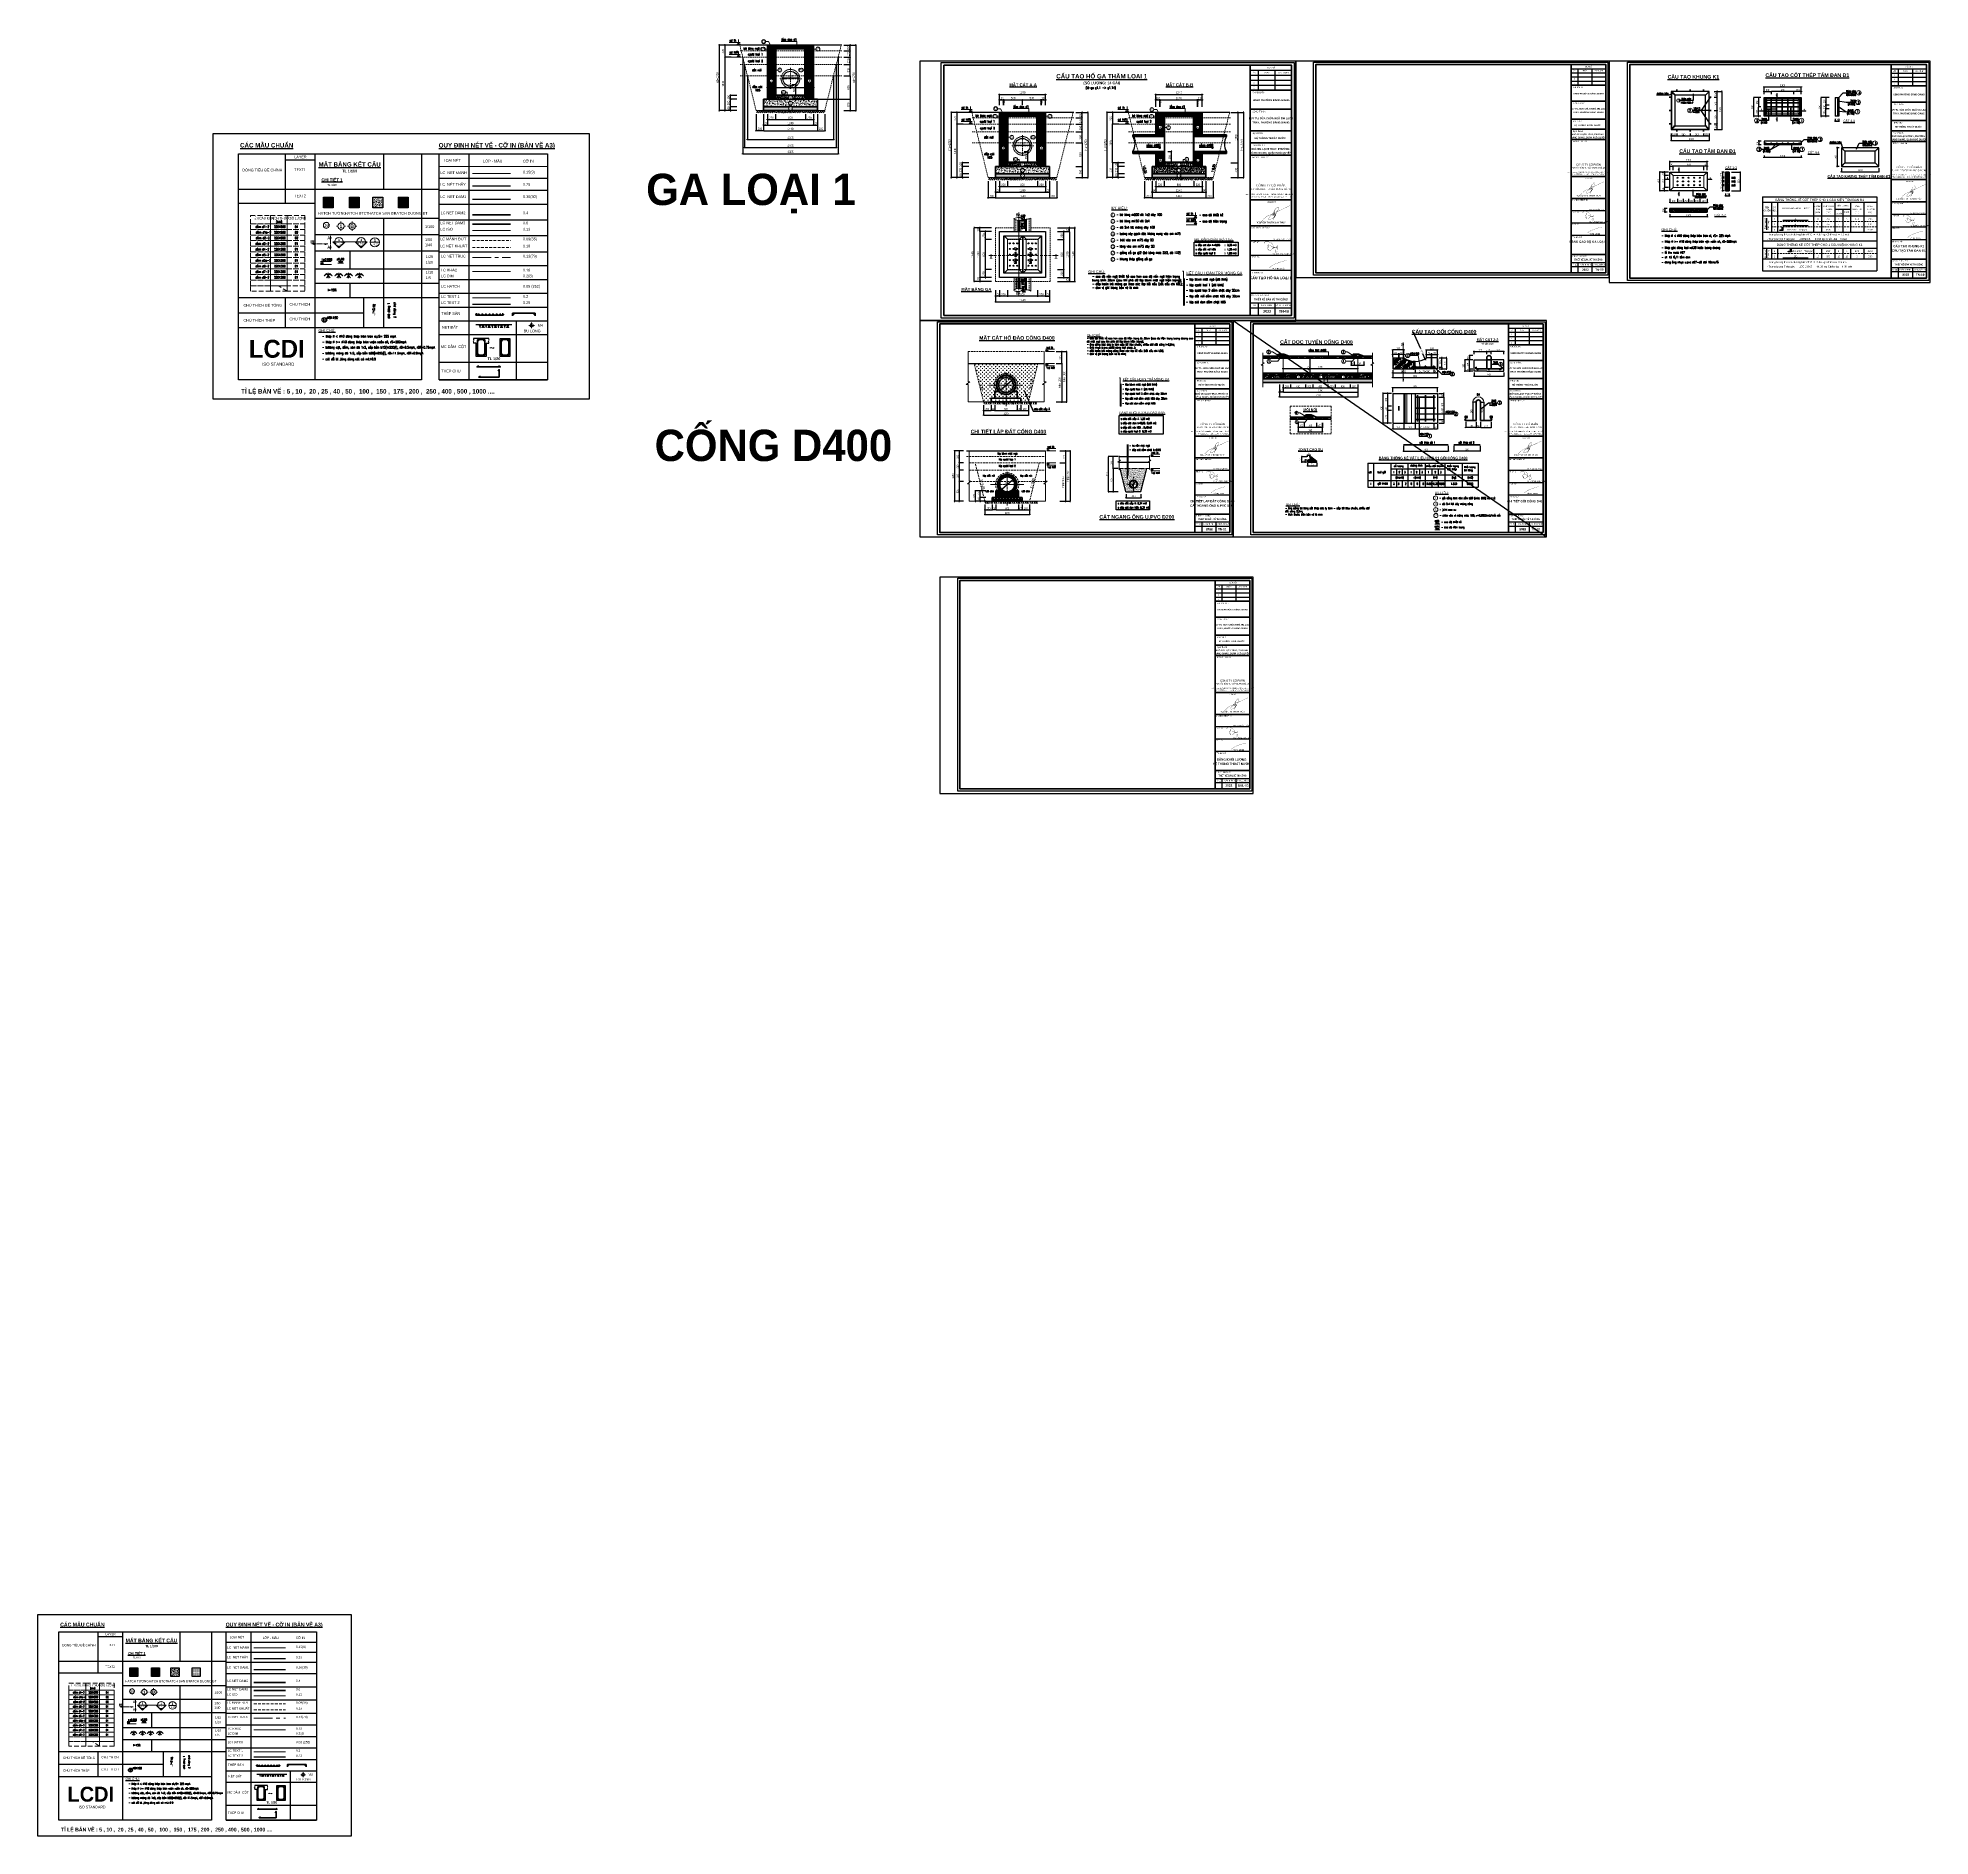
# Model space of a CAD drawing. Header units: inches. Extents: x 2792 to 53517, y -20644 to 27576.
import ezdxf
from ezdxf.enums import TextEntityAlignment as Align

# ---------------------------------------------------------------- set-up
doc = ezdxf.new("R2010")
doc.units = ezdxf.units.IN
doc.header["$MEASUREMENT"] = 0
doc.set_wipeout_variables(frame=1)
for name, pattern in [('CENTERX2', [4, 2.5, -0.5, 0.5, -0.5]), ('DASHDOT', [1, 0.5, -0.25, 0, -0.25]), ('HIDDEN', [0.375, 0.25, -0.125]), ('HIDDENX2', [0.75, 0.5, -0.25])]:
    doc.linetypes.add(name, pattern=pattern)
for name, color, linetype, lineweight in [('2 - Text2', 2, 'Continuous', 20), ('39 - Net manh', 39, 'Continuous', 18), ('4 - Cat BT', 4, 'Continuous', 35), ('43 - Net thay', 43, 'Continuous', 25), ('CAT1', 2, 'Continuous', 40), ('dim', 144, 'Continuous', 13), ('EG Text1', 3, 'Continuous', 20), ('hatch', 67, 'Continuous', 9), ('ISO', 153, 'Continuous', 13), ('JOINT TAM GIAC', 151, 'Continuous', 25), ('KHUAT', 254, 'HIDDEN', 15), ('KICHTHUOC', 167, 'Continuous', 15), ('LC Dim', 8, 'Continuous', 18), ('LC Hatch', 252, 'Continuous', 9), ('LC Hatch @ 1 (1)', 252, 'Continuous', 0), ('LC ISO', 153, 'Continuous', 13), ('LC Khac', 4, 'Continuous', 9), ('LC MANH DUT', 35, 'HIDDEN', 5), ('LC Net dam 1', 30, 'Continuous', 30), ('LC Net dam2', 6, 'Continuous', 40), ('LC Net dam3', 1, 'Continuous', 60), ('LC Net khuat', 4, 'HIDDEN', 13), ('LC Net manh', 9, 'Continuous', 5), ('LC Net thay', 7, 'Continuous', 25), ('LC Net truc', 79, 'DASHDOT', 13), ('LC Text1', 3, 'Continuous', 20), ('LC Text2', 7, 'Continuous', 25), ('MANH', 8, 'Continuous', 15), ('NetMo', 9, 'HIDDENX2', 0), ('TEXT', 7, 'Continuous', 20), ('TextThep', 7, 'Continuous', 0), ('THEP', 1, 'Continuous', 35), ('THEPDOC', 1, 'Continuous', 40), ('to', 7, 'Continuous', 15), ('truc', 1, 'CENTERX2', 15), ('v-KICHTHUOC', 8, 'Continuous', 18), ('v-TEXT', 7, 'Continuous', 20), ('WALL', 31, 'Continuous', 35)]:
    doc.layers.add(name, color=color, linetype=linetype, lineweight=lineweight)
for name, color, linetype in [('BT7-THAY', 7, 'Continuous'), ('duong han', 112, 'Continuous'), ('ENTTNTHIETKE1', 2, 'Continuous'), ('GHICHU', 7, 'Continuous'), ('KHUNGTEN', 5, 'Continuous'), ('NETTHAY', 7, 'Continuous'), ('T.bao', 6, 'Continuous'), ('TAMDAN', 2, 'Continuous'), ('TXT', 5, 'Continuous')]:
    doc.layers.add(name, color=color, linetype=linetype)
doc.layers.add('KCS_Plotter', color=11, linetype='Continuous', plot=False)
doc.styles.add('Arch-Dim', font='vnsimli.shx', dxfattribs={"width": 0.65})
doc.styles.add('Arial', font='arial.ttf', dxfattribs={"width": 0.8})
doc.styles.add('Brief text', font='')
doc.styles.add('EG 1', font='')
doc.styles.add('EG Huy', font='vnsimli.shx', dxfattribs={"width": 0.75})
doc.styles.add('General text 2', font='arial.ttf')
doc.styles.add('Hoa', font='micross.ttf')
doc.styles.add('HOATBIF', font='hoatbif.shx', dxfattribs={"width": 0.7})
doc.styles.add('LC 1', font='')
doc.styles.add('LC 2', font='', dxfattribs={"width": 0.7})
doc.styles.add('LC 3', font='vnsimli.shx', dxfattribs={"width": 0.75})
doc.styles.add('LC3', font='', dxfattribs={"width": 0.8})
doc.styles.add('style1', font='')
doc.styles.add('T1', font='Vnsimli.shx', dxfattribs={"width": 0.8})
doc.styles.add('T2', font='', dxfattribs={"width": 0.8})
doc.styles.add('TCK', font='', dxfattribs={"width": 0.85, "height": 200})
doc.styles.add('Ten ban ve', font='', dxfattribs={"height": 500})
doc.styles.add('text', font='hoatbif.shx', dxfattribs={"width": 0.7})
doc.styles.add('text1', font='', dxfattribs={"width": 0.7, "height": 300})
doc.styles.add('THANG2', font='')
doc.styles.add('THUONG', font='', dxfattribs={"height": 40})
doc.styles.add('TXTDIM', font='', dxfattribs={"width": 0.7})
doc.styles.add('VnAvantH-B', font='')
doc.styles.get('Brief text').set_extended_font_data('.VnHelvetInsH', bold=True)
doc.styles.get('EG 1').set_extended_font_data('.VnAvantH', bold=True)
doc.styles.get('LC 1').set_extended_font_data('.VnAvantH', bold=True)
doc.styles.get('LC 2').set_extended_font_data('.VnArial NarrowH')
doc.styles.get('LC3').set_extended_font_data('.VnArialH', bold=True)
doc.styles.get('style1').set_extended_font_data('.VnAvantH')
doc.styles.get('T2').set_extended_font_data('.VnArialH')
doc.styles.get('TCK').set_extended_font_data('.VnAvantH', bold=True)
doc.styles.get('Ten ban ve').set_extended_font_data('.VnHelvetInsH', bold=True)
doc.styles.get('text1').set_extended_font_data('.VnHelvetInsH', bold=True)
doc.styles.get('THANG2').set_extended_font_data('.VnHelvetInsH', bold=True)
doc.styles.get('THUONG').set_extended_font_data('.VnArial')
doc.styles.get('TXTDIM').set_extended_font_data('.VnArial')
doc.styles.get('VnAvantH-B').set_extended_font_data('.VnAvantH', bold=True)
doc.dimstyles.new('1-100(1-25)', dxfattribs={"dimscale": 25, "dimtxt": 2.5, "dimasz": 0.35, "dimexe": 0.5, "dimexo": 0, "dimgap": 0.8, "dimtad": 1, "dimdec": 0, "dimzin": 0, "dimdsep": 46, "dimtxsty": 'HOATBIF', "dimblk1": 'DOT', "dimblk2": 'DOT', "dimsah": 1, "dimcen": -1, "dimdle": 1, "dimclrd": 256, "dimclre": 256, "dimclrt": 4, "dimadec": 3, "dimazin": 2, "dimtfac": 0.333333, "dimtdec": 0, "dimtix": 1, "dimtmove": 2, "dimatfit": 3, "dimldrblk": 'DOT', "dimfxl": 1, "dimtvp": 0.833333, "dimtolj": 1, "dimtzin": 0, "dimarcsym": 0})
doc.dimstyles.new('DIM 20', dxfattribs={"dimscale": 20, "dimtxt": 2, "dimasz": 0.3, "dimexe": 0.5, "dimexo": 0, "dimgap": 0.5, "dimtad": 1, "dimdec": 0, "dimzin": 12, "dimdsep": 46, "dimtxsty": 'TXTDIM', "dimblk": 'SLASH', "dimcen": 1.5, "dimclrd": 144, "dimclre": 144, "dimclrt": 1, "dimadec": 0, "dimazin": 0, "dimtfac": 1, "dimtdec": 0, "dimtix": 1, "dimtmove": 0, "dimatfit": 3, "dimldrblk": 'DOT', "dimfxl": 2, "dimtolj": 1, "dimtzin": 0, "dimlwd": 9, "dimlwe": 9, "dimarcsym": 1})
doc.dimstyles.new('DIM20', dxfattribs={"dimscale": 20, "dimtxt": 2.5, "dimasz": 0.3, "dimexe": 0.5, "dimexo": 0, "dimgap": 0.5, "dimtad": 1, "dimdec": 0, "dimzin": 12, "dimdsep": 46, "dimtxsty": 'TXTDIM', "dimblk": 'SLASH', "dimcen": 1.5, "dimclrd": 144, "dimclre": 144, "dimclrt": 1, "dimaunit": 1, "dimadec": 0, "dimazin": 0, "dimtfac": 1, "dimtdec": 0, "dimtix": 1, "dimtmove": 0, "dimatfit": 3, "dimldrblk": 'DOT', "dimfxl": 2, "dimtolj": 1, "dimtzin": 0, "dimlwd": 9, "dimlwe": 9, "dimarcsym": 1})
doc.dimstyles.new('DIM25', dxfattribs={"dimscale": 25, "dimtxt": 2.5, "dimasz": 0.3, "dimexe": 0.5, "dimexo": 0, "dimgap": 0.5, "dimtad": 1, "dimdec": 0, "dimzin": 12, "dimdsep": 46, "dimtxsty": 'TXTDIM', "dimblk": 'SLASH', "dimcen": 1.5, "dimclrd": 144, "dimclre": 144, "dimclrt": 1, "dimadec": 0, "dimazin": 0, "dimtfac": 1, "dimtdec": 0, "dimtix": 1, "dimtmove": 0, "dimatfit": 3, "dimldrblk": 'DOT', "dimfxl": 2, "dimtolj": 1, "dimtzin": 0, "dimlwd": 9, "dimlwe": 9, "dimarcsym": 1})
pattern_1 = [(45, (0, -200), (-10.6066017, 10.6066017), [])]
pattern_2 = [(50, (0, -200), (71.72602, -6.27521), [7.5, -82.5]), (355, (0, -200), (-13.87513, 75.21921), [6, -66]), (100.45144, (5.98, -200.52), (57.85088, 68.944), [6.37402, -70.11421]), (46.1842, (0, -180), (106.72413, -16.55193), [11.25, -123.75]), (96.63564, (8.89, -181.38), (93.4662, 97.41186), [9.56103, -105.17138]), (351.18416, (0, -180), (93.4662, 97.41186), [9, -99]), (21, (10, -185), (59.690705, -40.26189), [7.5, -82.5]), (326, (10, -185), (24.33153, 72.515), [6, -66]), (71.45144, (14.974, -188.355), (84.02224, 32.25312), [6.37402, -70.11421]), (37.5, (0, -200), (1.215986, 33.289385), [0, -65.2, 0, -67, 0, -66.25]), (7.5, (0, -200), (26.306954, 39.44117), [0, -38.2, 0, -63.7, 0, -25.25]), (327.5, (-22.3, -200), (53.382244, -2.255487), [0, -25, 0, -78, 0, -103.5]), (317.5, (-32.3, -200), (58.318617, 10.0105), [0, -32.5, 0, -51.8, 0, -73.5])]
pattern_3 = [(45, (0, -200), (19.887378, 72.920387), [93.75, -18.75, 0, -18.75])]
pattern_4 = [(50, (24147.81, 48533), (145.74774, -12.75127), [15.24, -167.64]), (355, (24147.81, 48533), (-28.19426, 152.8453), [12.192, -134.112]), (100.451, (24159.96, 48531.94), (117.554, 140.09335), [12.952, -142.472]), (50, (24307.81, 48693), (145.74774, -12.75127), [15.24, -167.64]), (355, (24307.81, 48693), (-28.19426, 152.8453), [12.192, -134.112]), (100.451, (24319.96, 48691.94), (117.554, 140.09335), [12.952, -142.472]), (46.1842, (24147.81, 48573.64), (216.8632, -33.6339), [22.86, -251.46]), (96.6356, (24165.88, 48570.84), (189.9234, 197.9404), [19.428, -213.708]), (351.184, (24147.81, 48573.64), (189.9237, 197.9401), [18.288, -201.168]), (46.1842, (24307.81, 48733.64), (216.8632, -33.6339), [22.86, -251.46]), (96.6356, (24325.88, 48730.84), (189.9234, 197.9404), [19.428, -213.708]), (351.184, (24307.81, 48733.64), (189.9237, 197.9401), [18.288, -201.168]), (21, (24168.13, 48563.48), (121.2919, -81.8124), [15.24, -167.64]), (326, (24168.13, 48563.48), (49.4416, 147.3504), [12.192, -134.112]), (71.4514, (24178.24, 48556.66), (170.7332, 65.5383), [12.952, -142.472]), (21, (24328.13, 48723.48), (121.2919, -81.8124), [15.24, -167.64]), (326, (24328.13, 48723.48), (49.4416, 147.3504), [12.192, -134.112]), (71.4514, (24338.24, 48716.66), (170.7332, 65.5383), [12.952, -142.472]), (37.5, (24147.81, 48533), (2.47088, 67.64403), [0, -132.4864, 0, -136.144, 0, -134.62]), (7.5, (24147.81, 48533), (53.45573, 80.14446), [0, -77.6224, 0, -129.4384, 0, -51.308]), (327.5, (24102.5, 48533), (108.47248, -4.582995), [0, -50.8, 0, -158.496, 0, -210.312]), (317.5, (24082.18, 48533), (118.50335, 20.3412), [0, -66.04, 0, -105.2576, 0, -149.352]), (45, (24147.81, 48533), (-107.7631, 107.7631), []), (45, (24183.73, 48533), (-107.7631, 107.7631), []), (45, (24219.65, 48533), (-107.7631, 107.7631), []), (45, (24255.58, 48533), (-107.7631, 107.7631), [])]
pattern_5 = [(0, (-21988.714, 29167.474), (19.05, 19.05), [9.525, -28.575]), (90, (-21983.952, 29162.711), (-19.05, 19.05), [9.525, -28.575])]
pattern_6 = [(37.5, (23255.357, 48218.777), (-0.1889801, 5.7804713), [0, -4.56, 0, -5.1, 0, -4.875]), (7.5, (23255.357, 48218.777), (5.3093301, 8.4664382), [0, -2.46, 0, -4.11, 0, -1.575]), (327.5, (23251.667, 48218.777), (9.3424256, 0.01697716), [0, -1.5, 0, -5.4, 0, -7.05]), (317.5, (23251.667, 48218.777), (9.0183798, 2.6330267), [0, -0.75, 0, -3.54, 0, -4.05])]
pattern_7 = [(50, (-21988.71, 29167.47), (145.74774, -12.75127), [15.24, -167.64]), (355, (-21988.71, 29167.47), (-28.19426, 152.8453), [12.192, -134.112]), (100.451, (-21976.57, 29166.41), (117.554, 140.09335), [12.952, -142.472]), (50, (-21828.71, 29327.47), (145.74774, -12.75127), [15.24, -167.64]), (355, (-21828.71, 29327.47), (-28.19426, 152.8453), [12.192, -134.112]), (100.451, (-21816.57, 29326.41), (117.554, 140.09335), [12.952, -142.472]), (46.1842, (-21988.71, 29208.11), (216.86323, -33.63386), [22.86, -251.46]), (96.6356, (-21970.64, 29205.31), (189.9234, 197.94044), [19.428, -213.708]), (351.184, (-21988.71, 29208.11), (189.9237, 197.9401), [18.288, -201.168]), (46.1842, (-21828.71, 29368.11), (216.86323, -33.63386), [22.86, -251.46]), (96.6356, (-21810.64, 29365.31), (189.9234, 197.94044), [19.428, -213.708]), (351.184, (-21828.71, 29368.11), (189.9237, 197.9401), [18.288, -201.168]), (21, (-21968.4, 29197.95), (121.2919, -81.81241), [15.24, -167.64]), (326, (-21968.4, 29197.95), (49.44162, 147.35037), [12.192, -134.112]), (71.4514, (-21958.29, 29191.14), (170.7332, 65.5383), [12.952, -142.472]), (21, (-21808.4, 29357.95), (121.2919, -81.81241), [15.24, -167.64]), (326, (-21808.4, 29357.95), (49.44162, 147.35037), [12.192, -134.112]), (71.4514, (-21798.29, 29351.14), (170.7332, 65.5383), [12.952, -142.472]), (37.5, (-21988.714, 29167.474), (2.470883, 67.64403), [0, -132.4864, 0, -136.144, 0, -134.62]), (7.5, (-21988.714, 29167.474), (53.45573, 80.14446), [0, -77.6224, 0, -129.4384, 0, -51.308]), (327.5, (-22034.03, 29167.474), (108.472476, -4.582995), [0, -50.8, 0, -158.496, 0, -210.312]), (317.5, (-22054.35, 29167.47), (118.50335, 20.3412), [0, -66.04, 0, -105.2576, 0, -149.352]), (45, (-21988.71, 29167.47), (-107.76307, 107.76307), []), (45, (-21952.8, 29167.47), (-107.76307, 107.76307), []), (45, (-21916.87, 29167.47), (-107.76307, 107.76307), []), (45, (-21880.95, 29167.47), (-107.76307, 107.76307), [])]
pattern_8 = [(50, (24647.81, 48533), (145.74774, -12.75127), [15.24, -167.64]), (355, (24647.81, 48533), (-28.19426, 152.8453), [12.192, -134.112]), (100.451, (24659.96, 48531.94), (117.554, 140.09335), [12.952, -142.472]), (50, (24807.81, 48693), (145.74774, -12.75127), [15.24, -167.64]), (355, (24807.81, 48693), (-28.19426, 152.8453), [12.192, -134.112]), (100.451, (24819.96, 48691.94), (117.554, 140.09335), [12.952, -142.472]), (46.1842, (24647.81, 48573.64), (216.8632, -33.6339), [22.86, -251.46]), (96.6356, (24665.88, 48570.84), (189.9234, 197.9404), [19.428, -213.708]), (351.184, (24647.81, 48573.64), (189.9237, 197.9401), [18.288, -201.168]), (46.1842, (24807.81, 48733.64), (216.8632, -33.6339), [22.86, -251.46]), (96.6356, (24825.88, 48730.84), (189.9234, 197.9404), [19.428, -213.708]), (351.184, (24807.81, 48733.64), (189.9237, 197.9401), [18.288, -201.168]), (21, (24668.13, 48563.48), (121.2919, -81.8124), [15.24, -167.64]), (326, (24668.13, 48563.48), (49.4416, 147.3504), [12.192, -134.112]), (71.4514, (24678.24, 48556.66), (170.7332, 65.5383), [12.952, -142.472]), (21, (24828.13, 48723.48), (121.2919, -81.8124), [15.24, -167.64]), (326, (24828.13, 48723.48), (49.4416, 147.3504), [12.192, -134.112]), (71.4514, (24838.24, 48716.66), (170.7332, 65.5383), [12.952, -142.472]), (37.5, (24647.81, 48533), (2.47088, 67.64403), [0, -132.4864, 0, -136.144, 0, -134.62]), (7.5, (24647.81, 48533), (53.45573, 80.14446), [0, -77.6224, 0, -129.4384, 0, -51.308]), (327.5, (24602.5, 48533), (108.47248, -4.582995), [0, -50.8, 0, -158.496, 0, -210.312]), (317.5, (24582.18, 48533), (118.50335, 20.3412), [0, -66.04, 0, -105.2576, 0, -149.352]), (45, (24647.81, 48533), (-107.7631, 107.7631), []), (45, (24683.73, 48533), (-107.7631, 107.7631), []), (45, (24719.65, 48533), (-107.7631, 107.7631), []), (45, (24755.58, 48533), (-107.7631, 107.7631), [])]
pattern_9 = [(50, (25381.06, 46897.9), (145.74774, -12.75127), [15.24, -167.64]), (355, (25381.06, 46897.9), (-28.19426, 152.8453), [12.192, -134.112]), (100.451, (25393.21, 46896.84), (117.554, 140.09335), [12.952, -142.472]), (50, (25541.06, 47057.9), (145.74774, -12.75127), [15.24, -167.64]), (355, (25541.06, 47057.9), (-28.19426, 152.8453), [12.192, -134.112]), (100.451, (25553.21, 47056.84), (117.554, 140.09335), [12.952, -142.472]), (46.1842, (25381.06, 46938.54), (216.8632, -33.6339), [22.86, -251.46]), (96.6356, (25399.14, 46935.74), (189.9234, 197.9404), [19.428, -213.708]), (351.184, (25381.06, 46938.54), (189.9237, 197.9401), [18.288, -201.168]), (46.1842, (25541.06, 47098.54), (216.8632, -33.6339), [22.86, -251.46]), (96.6356, (25559.14, 47095.74), (189.9234, 197.9404), [19.428, -213.708]), (351.184, (25541.06, 47098.54), (189.9237, 197.9401), [18.288, -201.168]), (21, (25401.38, 46928.38), (121.2919, -81.8124), [15.24, -167.64]), (326, (25401.38, 46928.38), (49.4416, 147.3504), [12.192, -134.112]), (71.4514, (25411.49, 46921.57), (170.7332, 65.5383), [12.952, -142.472]), (21, (25561.38, 47088.38), (121.2919, -81.8124), [15.24, -167.64]), (326, (25561.38, 47088.38), (49.4416, 147.3504), [12.192, -134.112]), (71.4514, (25571.49, 47081.57), (170.7332, 65.5383), [12.952, -142.472]), (37.5, (25381.063, 46897.904), (2.47088, 67.64403), [0, -132.4864, 0, -136.144, 0, -134.62]), (7.5, (25381.06, 46897.904), (53.45573, 80.14446), [0, -77.6224, 0, -129.4384, 0, -51.308]), (327.5, (25335.75, 46897.904), (108.47248, -4.582995), [0, -50.8, 0, -158.496, 0, -210.312]), (317.5, (25315.43, 46897.9), (118.50335, 20.3412), [0, -66.04, 0, -105.2576, 0, -149.352]), (45, (25381.06, 46897.9), (-107.7631, 107.7631), []), (45, (25416.98, 46897.9), (-107.7631, 107.7631), []), (45, (25452.9, 46897.9), (-107.7631, 107.7631), []), (45, (25488.83, 46897.9), (-107.7631, 107.7631), [])]
pattern_10 = [(45, (-6219.012, 1800.714), (-21.213203, 21.213203), []), (45, (-6197.8, 1800.714), (-21.213203, 21.213203), [15, -7.5])]
pattern_11 = [(45, (-6219.012, 1600.714), (19.88738, 72.920387), [93.75, -18.75, 0, -18.75])]

# ---------------------------------------------------------------- blocks, each defined once
blk = doc.blocks.new('DXicon')
at = {"layer": 'LC Hatch', "ltscale": 50}
for points in [[(-1.2, 4.4), (-1.9, 5.3), (-4.4, 2.7)], [(4.4, 2.7), (1.9, 5.3), (1.2, 4.4)]]:
    blk.add_hatch(color=252, dxfattribs=at).paths.add_polyline_path(points)
at = {"layer": 'LC Net manh', "color": 8, "ltscale": 50}
for p, q in [((-1.9, 5.3), (-4.4, 2.7)), ((-4.4, 2.7), (-1.2, 4.4)), ((-2.1, 0.6), (1.9, 5.3)), ((2.1, 0.6), (-1.9, 5.3)), ((0, 0), (0, 6)), ((4.4, 2.7), (1.2, 4.4)), ((1.9, 5.3), (4.4, 2.7))]:
    blk.add_line(p, q, dxfattribs=at)
blk = doc.blocks.new('thep tron 2')
at = {"layer": 'LC Net dam2'}
for p, q in [((-0.5, 0.5), (0.5, 0.5)), ((0.4, 0.9), (-0.4, 0.1)), ((-0.4, 0.9), (0.4, 0.1)), ((0, 1), (0, 0))]:
    blk.add_line(p, q, dxfattribs=at)
blk.add_circle((0, 0.5), 0.5, dxfattribs=at)
blk = doc.blocks.new('theptron1')
at = {"layer": 'LC Net dam3'}
for p, q in [((-0.5, 0), (0.5, 0)), ((-0.4, 0.4), (0.4, -0.4)), ((0.4, 0.4), (-0.4, -0.4)), ((0, 0.5), (0, -0.5))]:
    blk.add_line(p, q, dxfattribs=at)
blk.add_circle((0, 0), 0.5, dxfattribs=at)
blk = doc.blocks.new('mat dat')
at = {"layer": 'LC Net manh'}
for p, q in [((2, 0), (3.7, -3)), ((3.7, 0), (2, -3)), ((3.1, 0), (4.9, -3)), ((4.9, 0), (3.1, -3))]:
    blk.add_line(p, q, dxfattribs=at)
blk.add_spline([(0, 0), (-1.2, -0.1), (1.2, -0.5), (-0.8, -0.8), (0.6, -1.1), (-0.2, -1.3), (0.1, -2.2), (0, -3)], degree=3, dxfattribs=at)
blk = doc.blocks.new('TTRUC')
at = {"layer": 'LC ISO'}
for p, q in [((-6.9, 0), (-10.1, 0)), ((0, 6.9), (0, 10.1)), ((6.9, 0), (10.1, 0)), ((0, -6.9), (0, -10.1))]:
    blk.add_line(p, q, dxfattribs=at)
at = {"layer": 'LC Net manh'}
blk.add_circle((0, 0), 6.95, dxfattribs=at)
blk = doc.blocks.new('TIEUDE1')
at = {"layer": '2 - Text2', "color": 7, "style": 'EG 1'}
blk.add_attdef('TIªU§Ò', text='', height=5, dxfattribs=at).set_placement((0, 0), align=Align.BOTTOM_CENTER)
blk.add_attdef('TL', text='', height=3, dxfattribs=at).set_placement((0, -2), align=Align.TOP_CENTER)
blk = doc.blocks.new('TIEUDE2')
at = {"layer": 'LC Text2', "color": 7, "style": 'LC 1'}
blk.add_attdef('%%UTIªU§Ò', text='', height=3.5, dxfattribs=at).set_placement((0, 0), align=Align.BOTTOM_CENTER)
blk.add_attdef('TL', text='', height=2.2, dxfattribs=at).set_placement((0, -1.8), align=Align.TOP_CENTER)
blk = doc.blocks.new('trich CT')
at = {"layer": 'LC ISO'}
blk.add_line((-500, 0), (500, 0), dxfattribs=at)
blk.add_circle((0, 0), 500, dxfattribs=at)
at = {"layer": 'LC Text1', "style": 'text1'}
blk.add_attdef('T', text='', height=350, dxfattribs=at).set_placement((0, 223), align=Align.MIDDLE_CENTER)
at = {"layer": 'LC Text1', "linetype": 'ByBlock', "style": 'text', "width": 0.7}
blk.add_attdef('KT', text='', height=250, dxfattribs=at).set_placement((0, -217), align=Align.MIDDLE_CENTER)
blk = doc.blocks.new('*U21')
at = {"layer": 'LC ISO'}
h = blk.add_hatch(color=256, dxfattribs=at)
h.paths.add_polyline_path([(0, -8.5), (4.2, -4.2, -0.198912), (0, -6, -0.198912), (-4.2, -4.2)])
h.paths.add_polyline_path([(8.5, 0), (6, 0, -0.198912), (4.2, -4.2)])
h.paths.add_polyline_path([(-4.2, -4.2, -0.198912), (-6, 0), (-8.5, 0)])
h = blk.add_hatch(color=256, dxfattribs=at)
h.paths.add_polyline_path([(31.1, -8.5), (35.3, -4.2, -0.198912), (31.1, -6, -0.198912), (26.8, -4.2)])
h.paths.add_polyline_path([(39.6, 0), (37.1, 0, -0.198912), (35.3, -4.2)])
h.paths.add_polyline_path([(26.8, -4.2, -0.198912), (25.1, 0), (22.6, 0)])
for p, q in [((-6, 0), (6, 0)), ((25.1, 0), (37.1, 0))]:
    blk.add_line(p, q, dxfattribs=at)
for points in [[(6, 0), (8.5, 0), (0, -8.5), (-8.5, 0), (-6, 0)], [(37.1, 0), (39.6, 0), (31.1, -8.5), (22.6, 0), (25.1, 0)]]:
    blk.add_lwpolyline(points, dxfattribs=at)
for centre in [(0, 0), (31.1, 0)]:
    blk.add_circle(centre, 6, dxfattribs=at)
at = {"layer": 'LC MANH DUT', "linetype": 'HIDDEN', "ltscale": 300}
blk.add_line((6, 0), (25.1, 0), dxfattribs=at)
at = {"layer": 'LC Text1', "style": 'Brief text', "width": 0.8, "flags": 8}
for tag, p in [('VIEW-NUMBER2', (0, 52)), ('VIEW-NUMBER1', (0, 0))]:
    blk.add_attdef(tag, text='', height=3.5, dxfattribs=at).set_placement(p, align=Align.BOTTOM_CENTER)
at = {"layer": 'LC Text1', "style": 'Arial', "width": 0.8, "flags": 8}
for tag, p in [('SHEET-NUMBER2', (0, 51.1)), ('SHEET-NUMBER1', (0, -0.9))]:
    blk.add_attdef(tag, text='', height=2.5, dxfattribs=at).set_placement(p, align=Align.TOP_CENTER)
blk = doc.blocks.new('Caodo1')
at = {"layer": 'LC Text1'}
blk.add_hatch(color=4, dxfattribs=at).paths.add_polyline_path([(0, 200), (0, 0), (243, 200)])
at = {"layer": 'LC Text1', "color": 4}
for p, q in [((324, 0), (-324, 0)), ((0, 0), (0, 200))]:
    blk.add_line(p, q, dxfattribs=at)
blk.add_lwpolyline([(-243, 200), (243, 200), (0, 0), (0, 0)], close=True, dxfattribs=at)
at = {"layer": 'LC Text1', "color": 4, "style": 'T1', "width": 0.8}
blk.add_attdef('%%P0,00', text='', height=250, dxfattribs=at).set_placement((-39, 460), align=Align.MIDDLE_CENTER)
blk = doc.blocks.new('bu lon')
at = {"layer": 'LC Khac', "color": 9}
for p, q in [((0.79, 0), (-0.79, 0)), ((0, -0.79), (0, 0.79))]:
    blk.add_line(p, q, dxfattribs=at)
at = {"layer": 'LC Khac', "color": 7}
blk.add_circle((0, 0), 0.5, dxfattribs=at)
blk = doc.blocks.new('MM')
at = {"layer": 'LC Khac', "xscale": 2.289702860291335, "yscale": 2.289702860291335, "zscale": 2.289702860291335}
blk.add_blockref('bu lon', (0, 0), dxfattribs=at)
blk = doc.blocks.new('CT')
at = {"layer": 'LC Khac'}
blk.add_hatch(color=252, dxfattribs=at).paths.add_polyline_path([(3.3, 1.6), (1.6, 1.6), (1.6, 0)])
at = {"layer": 'LC Khac', "color": 9, "ltscale": 50}
for p, q in [((0, 3.1), (12, 3.1)), ((12.1, 0), (0, 0))]:
    blk.add_line(p, q, dxfattribs=at)
for points in [[(1.6, 0), (0, 1.6), (1.6, 1.6)], [(1.6, 6.4), (1.6, 0)], [(1.6, 0), (3.3, 1.6), (1.6, 1.6)]]:
    blk.add_lwpolyline(points, dxfattribs=at)
at = {"layer": 'LC Khac', "color": 3, "style": 'LC 3', "width": 0.75}
blk.add_attdef('CT', (1.9, 3.5), '', height=2.2, dxfattribs=at)
blk = doc.blocks.new('*U7')
at = {"layer": 'Defpoints'}
blk.add_lwpolyline([(0, 4.2), (-2.5, 3.4), (-4, 1.3), (-4, -1.3), (-2.5, -3.4), (0, -4.2), (2.5, -3.4), (4, -1.3), (4, 1.3), (2.5, 3.4)], close=True, dxfattribs=at)
at = {"layer": 'LC Text1', "style": 'General text 2', "width": 0.8, "flags": 8}
blk.add_attdef('SYMBOL', text='', height=5.2, dxfattribs=at).set_placement((0, 0), align=Align.MIDDLE_CENTER)
blk.add_wipeout([(0, 4.2), (-2.5, 3.4), (-4, 1.3), (-4, -1.3), (-2.5, -3.4), (0, -4.2), (2.5, -3.4), (4, -1.3), (4, 1.3), (2.5, 3.4)]).dxf.layer = 'LC Net manh'
at = {"layer": 'LC ISO'}
blk.add_circle((0, 0), 4.25, dxfattribs=at)
blk = doc.blocks.new('matcatdoc')
at = {"layer": 'LC Khac', "color": 1, "ltscale": 2}
for p, q in [((0, 485), (0, 0)), ((0, -550), (0, -1036))]:
    blk.add_line(p, q, dxfattribs=at)
for points in [[(134, 243, 0, 471, 0), (37, 243, 275, 275, 0)], [(134, -793, 0, 471, 0), (37, -793, 275, 275, 0)]]:
    blk.add_lwpolyline(points, format="xyseb", dxfattribs=at)
at = {"layer": 'LC MANH DUT', "ltscale": 200}
blk.add_line((0, -49), (0, -506), dxfattribs=at)
at = {"ltscale": 2, "style": 'LC 1'}
for p in [(-179, 243), (-179, -793)]:
    blk.add_attdef('LC', text='', height=330, dxfattribs=at).set_placement(p, align=Align.MIDDLE_CENTER)
blk = doc.blocks.new('*U20')
at = {"layer": 'LC Khac', "color": 1, "ltscale": 2}
for p, q in [((0, 0), (-485, 0)), ((1271, 0), (785, 0))]:
    blk.add_line(p, q, dxfattribs=at)
for points in [[(-243, -134, 0, 471, 0), (-243, -37, 275, 275, 0)], [(1028, -134, 0, 471, 0), (1028, -37, 275, 275, 0)]]:
    blk.add_lwpolyline(points, format="xyseb", dxfattribs=at)
at = {"layer": 'LC MANH DUT', "ltscale": 300}
blk.add_line((66, 0), (732, 0), dxfattribs=at)
at = {"ltscale": 2, "style": 'LC 1'}
for p in [(-243, 222), (1028, 222)]:
    blk.add_attdef('LC', text='', height=330, dxfattribs=at).set_placement(p, align=Align.MIDDLE_CENTER)
blk = doc.blocks.new('DODOC1')
at = {"layer": 'KICHTHUOC'}
blk.add_lwpolyline([(-630, 0, 0, 0, 0), (762, 0, 0, 66.7, 0), (443, 0, 66.7, 66.7, 0)], format="xyseb", dxfattribs=at)
at = {"layer": 'TEXT', "style": 'T1', "width": 0.8}
blk.add_attdef('DOC', text='', height=250, dxfattribs=at).set_placement((-79, 226), align=Align.MIDDLE_CENTER)
blk = doc.blocks.new('DOT')
at = {"layer": 'LC Dim'}
blk.add_line((-3, 0), (3, 0), dxfattribs=at)
at = {"layer": 'LC Dim', "color": 4}
blk.add_line((-1, -1), (1, 1), dxfattribs=at)
blk.add_lwpolyline([(0.5, 1), (-1, -0.5), (-0.5, -1), (1, 0.5)], close=True, dxfattribs=at)
blk = doc.blocks.new('*D30')
at = {"layer": 'Defpoints', "color": 0, "transparency": 16777216}
for p in [(28194, 21366), (28358, 21366), (28358, 21146)]:
    blk.add_point(p, dxfattribs=at)
at = {"layer": 'LC Dim', "lineweight": -2, "transparency": 16777216}
for p, q in [((28358, 21366), (28182, 21366)), ((28194, 21154), (28194, 21357)), ((28358, 21146), (28182, 21146))]:
    blk.add_line(p, q, dxfattribs=at)
at = {"layer": 'LC Dim', "lineweight": -2, "transparency": 16777216, "xscale": 8.399999999999999, "yscale": 8.399999999999999, "zscale": 8.399999999999999}
for p, rotation in [((28194, 21366), 90), ((28194, 21146), 270)]:
    blk.add_blockref('DOT', p, dxfattribs=dict(at, rotation=rotation))
at = {"layer": 'LC Dim', "color": 4, "transparency": 16777216, "insert": (28145, 21256), "char_height": 60, "attachment_point": 5, "rotation": 90, "style": 'HOATBIF'}
blk.add_mtext('\\A1;220', dxfattribs=at)
blk = doc.blocks.new('_Dot')
at = {"color": 0, "linetype": 'ByBlock', "lineweight": -2}
blk.add_line((-0.5, 0), (-1, 0), dxfattribs=at)
at = {"color": 0, "linetype": 'ByBlock', "const_width": 0.5}
blk.add_lwpolyline([(-0.25, 0, 1), (0.25, 0, 1)], format="xyb", close=True, dxfattribs=at)
blk = doc.blocks.new('*D31')
at = {"layer": 'Defpoints', "color": 0, "transparency": 16777216}
for p in [(28194, 22166), (28358, 22166), (28358, 21366)]:
    blk.add_point(p, dxfattribs=at)
at = {"layer": 'LC Dim', "lineweight": -2, "transparency": 16777216}
for p, q in [((28358, 22166), (28182, 22166)), ((28194, 21374), (28194, 22157)), ((28358, 21366), (28182, 21366))]:
    blk.add_line(p, q, dxfattribs=at)
at = {"layer": 'LC Dim', "lineweight": -2, "transparency": 16777216, "xscale": 8.399999999999999, "yscale": 8.399999999999999, "zscale": 8.399999999999999}
for p, rotation in [((28194, 22166), 90), ((28194, 21366), 270)]:
    blk.add_blockref('DOT', p, dxfattribs=dict(at, rotation=rotation))
at = {"layer": 'LC Dim', "color": 4, "transparency": 16777216, "insert": (28145, 21766), "char_height": 60, "attachment_point": 5, "rotation": 90, "style": 'HOATBIF'}
blk.add_mtext('\\A1;800', dxfattribs=at)
blk = doc.blocks.new('*D32')
at = {"layer": 'Defpoints', "color": 0, "transparency": 16777216}
for p in [(28194, 22386), (28358, 22386), (28358, 22166)]:
    blk.add_point(p, dxfattribs=at)
at = {"layer": 'LC Dim', "lineweight": -2, "transparency": 16777216}
for p, q in [((28358, 22386), (28182, 22386)), ((28194, 22174), (28194, 22377)), ((28358, 22166), (28182, 22166))]:
    blk.add_line(p, q, dxfattribs=at)
at = {"layer": 'LC Dim', "lineweight": -2, "transparency": 16777216, "xscale": 8.399999999999999, "yscale": 8.399999999999999, "zscale": 8.399999999999999}
for p, rotation in [((28194, 22386), 90), ((28194, 22166), 270)]:
    blk.add_blockref('DOT', p, dxfattribs=dict(at, rotation=rotation))
at = {"layer": 'LC Dim', "color": 4, "transparency": 16777216, "insert": (28145, 22276), "char_height": 60, "attachment_point": 5, "rotation": 90, "style": 'HOATBIF'}
blk.add_mtext('\\A1;220', dxfattribs=at)
blk = doc.blocks.new('*D33')
at = {"layer": 'Defpoints', "color": 0, "transparency": 16777216}
for p in [(28044, 22486), (28358, 22486), (28358, 22386)]:
    blk.add_point(p, dxfattribs=at)
at = {"layer": 'LC Dim', "lineweight": -2, "transparency": 16777216}
for p, q in [((28358, 22486), (28032, 22486)), ((28358, 22386), (28032, 22386)), ((28044, 22494), (28044, 22503)), ((28044, 22386), (28044, 22486)), ((28044, 22377), (28044, 22369))]:
    blk.add_line(p, q, dxfattribs=at)
at = {"layer": 'LC Dim', "lineweight": -2, "transparency": 16777216, "xscale": 8.399999999999999, "yscale": 8.399999999999999, "zscale": 8.399999999999999}
for p, rotation in [((28044, 22486), 270), ((28044, 22386), 90)]:
    blk.add_blockref('DOT', p, dxfattribs=dict(at, rotation=rotation))
at = {"layer": 'LC Dim', "color": 4, "transparency": 16777216, "insert": (27995, 22436), "char_height": 60, "attachment_point": 5, "rotation": 90, "style": 'HOATBIF'}
blk.add_mtext('\\A1;100', dxfattribs=at)
blk = doc.blocks.new('*D34')
at = {"layer": 'Defpoints', "color": 0, "transparency": 16777216}
for p in [(28044, 21046), (28358, 21146), (28358, 21046)]:
    blk.add_point(p, dxfattribs=at)
at = {"layer": 'LC Dim', "lineweight": -2, "transparency": 16777216}
for p, q in [((28358, 21146), (28032, 21146)), ((28358, 21046), (28032, 21046)), ((28044, 21154), (28044, 21163)), ((28044, 21146), (28044, 21046)), ((28044, 21037), (28044, 21029))]:
    blk.add_line(p, q, dxfattribs=at)
at = {"layer": 'LC Dim', "lineweight": -2, "transparency": 16777216, "xscale": 8.399999999999999, "yscale": 8.399999999999999, "zscale": 8.399999999999999}
for p, rotation in [((28044, 21146), 270), ((28044, 21046), 90)]:
    blk.add_blockref('DOT', p, dxfattribs=dict(at, rotation=rotation))
at = {"layer": 'LC Dim', "color": 4, "transparency": 16777216, "insert": (27995, 21096), "char_height": 60, "attachment_point": 5, "rotation": 90, "style": 'HOATBIF'}
blk.add_mtext('\\A1;100', dxfattribs=at)
blk = doc.blocks.new('*D35')
at = {"layer": 'Defpoints', "color": 0, "transparency": 16777216}
for p in [(28358, 22386), (28044, 21146), (28358, 21146)]:
    blk.add_point(p, dxfattribs=at)
at = {"layer": 'LC Dim', "lineweight": -2, "transparency": 16777216}
for p, q in [((28358, 22386), (28032, 22386)), ((28044, 22377), (28044, 21154)), ((28358, 21146), (28032, 21146))]:
    blk.add_line(p, q, dxfattribs=at)
at = {"layer": 'LC Dim', "lineweight": -2, "transparency": 16777216, "xscale": 8.399999999999999, "yscale": 8.399999999999999, "zscale": 8.399999999999999}
for p, rotation in [((28044, 22386), 90), ((28044, 21146), 270)]:
    blk.add_blockref('DOT', p, dxfattribs=dict(at, rotation=rotation))
at = {"layer": 'LC Dim', "color": 4, "transparency": 16777216, "insert": (27995, 21766), "char_height": 60, "attachment_point": 5, "rotation": 90, "style": 'HOATBIF'}
blk.add_mtext('\\A1;1240', dxfattribs=at)
blk = doc.blocks.new('*D36')
at = {"layer": 'Defpoints', "color": 0, "transparency": 16777216}
for p in [(27894, 22486), (28358, 22486), (28358, 21046)]:
    blk.add_point(p, dxfattribs=at)
at = {"layer": 'LC Dim', "lineweight": -2, "transparency": 16777216}
for p, q in [((28358, 22486), (27882, 22486)), ((27894, 21054), (27894, 22477)), ((28358, 21046), (27882, 21046))]:
    blk.add_line(p, q, dxfattribs=at)
at = {"layer": 'LC Dim', "lineweight": -2, "transparency": 16777216, "xscale": 8.399999999999999, "yscale": 8.399999999999999, "zscale": 8.399999999999999}
for p, rotation in [((27894, 22486), 90), ((27894, 21046), 270)]:
    blk.add_blockref('DOT', p, dxfattribs=dict(at, rotation=rotation))
at = {"layer": 'LC Dim', "color": 4, "transparency": 16777216, "insert": (27845, 21766), "char_height": 60, "attachment_point": 5, "rotation": 90, "style": 'HOATBIF'}
blk.add_mtext('\\A1;1440', dxfattribs=at)
blk = doc.blocks.new('*D37')
at = {"layer": 'Defpoints', "color": 0, "transparency": 16777216}
for p in [(30127, 22166), (30292, 22166), (30127, 21366)]:
    blk.add_point(p, dxfattribs=at)
at = {"layer": 'LC Dim', "lineweight": -2, "transparency": 16777216}
for p, q in [((30127, 22166), (30304, 22166)), ((30292, 21374), (30292, 22157)), ((30127, 21366), (30304, 21366))]:
    blk.add_line(p, q, dxfattribs=at)
at = {"layer": 'LC Dim', "lineweight": -2, "transparency": 16777216, "xscale": 8.399999999999999, "yscale": 8.399999999999999, "zscale": 8.399999999999999}
for p, rotation in [((30292, 22166), 90), ((30292, 21366), 270)]:
    blk.add_blockref('DOT', p, dxfattribs=dict(at, rotation=rotation))
at = {"layer": 'LC Dim', "color": 4, "transparency": 16777216, "insert": (30242, 21766), "char_height": 60, "attachment_point": 5, "rotation": 90, "style": 'HOATBIF'}
blk.add_mtext('\\A1;800', dxfattribs=at)
blk = doc.blocks.new('*D38')
at = {"layer": 'Defpoints', "color": 0, "transparency": 16777216}
for p in [(30127, 21366), (30292, 21366), (30127, 21146)]:
    blk.add_point(p, dxfattribs=at)
at = {"layer": 'LC Dim', "lineweight": -2, "transparency": 16777216}
for p, q in [((30127, 21366), (30304, 21366)), ((30292, 21154), (30292, 21357)), ((30127, 21146), (30304, 21146))]:
    blk.add_line(p, q, dxfattribs=at)
at = {"layer": 'LC Dim', "lineweight": -2, "transparency": 16777216, "xscale": 8.399999999999999, "yscale": 8.399999999999999, "zscale": 8.399999999999999}
for p, rotation in [((30292, 21366), 90), ((30292, 21146), 270)]:
    blk.add_blockref('DOT', p, dxfattribs=dict(at, rotation=rotation))
at = {"layer": 'LC Dim', "color": 4, "transparency": 16777216, "insert": (30242, 21256), "char_height": 60, "attachment_point": 5, "rotation": 90, "style": 'HOATBIF'}
blk.add_mtext('\\A1;220', dxfattribs=at)
blk = doc.blocks.new('*D39')
at = {"layer": 'Defpoints', "color": 0, "transparency": 16777216}
for p in [(29696, 25911), (29686, 25769), (29696, 25769)]:
    blk.add_point(p, dxfattribs=at)
at = {"layer": 'LC Dim', "lineweight": -2, "transparency": 16777216}
for p, q in [((29678, 25911), (29669, 25911)), ((29686, 25769), (29686, 25923)), ((29686, 25911), (29696, 25911)), ((29696, 25769), (29696, 25923)), ((29704, 25911), (29713, 25911))]:
    blk.add_line(p, q, dxfattribs=at)
at = {"layer": 'LC Dim', "lineweight": -2, "transparency": 16777216, "xscale": 8.399999999999999, "yscale": 8.399999999999999, "zscale": 8.399999999999999}
blk.add_blockref('DOT', (29686, 25911), dxfattribs=at)
at = {"layer": 'LC Dim', "lineweight": -2, "transparency": 16777216, "xscale": 8.399999999999999, "yscale": 8.399999999999999, "zscale": 8.399999999999999, "rotation": 180}
blk.add_blockref('DOT', (29696, 25911), dxfattribs=at)
at = {"layer": 'LC Dim', "color": 4, "transparency": 16777216, "insert": (29691, 25848), "char_height": 60, "attachment_point": 5, "style": 'HOATBIF'}
blk.add_mtext('\\A1;10', dxfattribs=at)
blk = doc.blocks.new('*D40')
at = {"layer": 'Defpoints', "color": 0, "transparency": 16777216}
for p in [(30127, 22386), (30292, 22386), (30127, 22166)]:
    blk.add_point(p, dxfattribs=at)
at = {"layer": 'LC Dim', "lineweight": -2, "transparency": 16777216}
for p, q in [((30127, 22386), (30304, 22386)), ((30292, 22174), (30292, 22377)), ((30127, 22166), (30304, 22166))]:
    blk.add_line(p, q, dxfattribs=at)
at = {"layer": 'LC Dim', "lineweight": -2, "transparency": 16777216, "xscale": 8.399999999999999, "yscale": 8.399999999999999, "zscale": 8.399999999999999}
for p, rotation in [((30292, 22386), 90), ((30292, 22166), 270)]:
    blk.add_blockref('DOT', p, dxfattribs=dict(at, rotation=rotation))
at = {"layer": 'LC Dim', "color": 4, "transparency": 16777216, "insert": (30242, 22276), "char_height": 60, "attachment_point": 5, "rotation": 90, "style": 'HOATBIF'}
blk.add_mtext('\\A1;220', dxfattribs=at)
blk = doc.blocks.new('*D41')
at = {"layer": 'Defpoints', "color": 0, "transparency": 16777216}
for p in [(30127, 22386), (30147, 22486), (30442, 22486)]:
    blk.add_point(p, dxfattribs=at)
at = {"layer": 'LC Dim', "lineweight": -2, "transparency": 16777216}
for p, q in [((30127, 22386), (30454, 22386)), ((30147, 22486), (30454, 22486)), ((30442, 22494), (30442, 22503)), ((30442, 22386), (30442, 22486)), ((30442, 22377), (30442, 22369))]:
    blk.add_line(p, q, dxfattribs=at)
at = {"layer": 'LC Dim', "lineweight": -2, "transparency": 16777216, "xscale": 8.399999999999999, "yscale": 8.399999999999999, "zscale": 8.399999999999999}
for p, rotation in [((30442, 22486), 270), ((30442, 22386), 90)]:
    blk.add_blockref('DOT', p, dxfattribs=dict(at, rotation=rotation))
at = {"layer": 'LC Dim', "color": 4, "transparency": 16777216, "insert": (30392, 22436), "char_height": 60, "attachment_point": 5, "rotation": 90, "style": 'HOATBIF'}
blk.add_mtext('\\A1;100', dxfattribs=at)
blk = doc.blocks.new('*D42')
at = {"layer": 'Defpoints', "color": 0, "transparency": 16777216}
for p in [(30127, 21146), (30127, 21046), (30442, 21046)]:
    blk.add_point(p, dxfattribs=at)
at = {"layer": 'LC Dim', "lineweight": -2, "transparency": 16777216}
for p, q in [((30127, 21146), (30454, 21146)), ((30127, 21046), (30454, 21046)), ((30442, 21154), (30442, 21163)), ((30442, 21146), (30442, 21046)), ((30442, 21037), (30442, 21029))]:
    blk.add_line(p, q, dxfattribs=at)
at = {"layer": 'LC Dim', "lineweight": -2, "transparency": 16777216, "xscale": 8.399999999999999, "yscale": 8.399999999999999, "zscale": 8.399999999999999}
for p, rotation in [((30442, 21146), 270), ((30442, 21046), 90)]:
    blk.add_blockref('DOT', p, dxfattribs=dict(at, rotation=rotation))
at = {"layer": 'LC Dim', "color": 4, "transparency": 16777216, "insert": (30392, 21096), "char_height": 60, "attachment_point": 5, "rotation": 90, "style": 'HOATBIF'}
blk.add_mtext('\\A1;100', dxfattribs=at)
blk = doc.blocks.new('*D43')
at = {"layer": 'Defpoints', "color": 0, "transparency": 16777216}
for p in [(30127, 22386), (30127, 21146), (30442, 21146)]:
    blk.add_point(p, dxfattribs=at)
at = {"layer": 'LC Dim', "lineweight": -2, "transparency": 16777216}
for p, q in [((30127, 22386), (30454, 22386)), ((30442, 22377), (30442, 21154)), ((30127, 21146), (30454, 21146))]:
    blk.add_line(p, q, dxfattribs=at)
at = {"layer": 'LC Dim', "lineweight": -2, "transparency": 16777216, "xscale": 8.399999999999999, "yscale": 8.399999999999999, "zscale": 8.399999999999999}
for p, rotation in [((30442, 22386), 90), ((30442, 21146), 270)]:
    blk.add_blockref('DOT', p, dxfattribs=dict(at, rotation=rotation))
at = {"layer": 'LC Dim', "color": 4, "transparency": 16777216, "insert": (30392, 21766), "char_height": 60, "attachment_point": 5, "rotation": 90, "style": 'HOATBIF'}
blk.add_mtext('\\A1;1240', dxfattribs=at)
blk = doc.blocks.new('*D44')
at = {"layer": 'Defpoints', "color": 0, "transparency": 16777216}
for p in [(30127, 22486), (30592, 22486), (30127, 21046)]:
    blk.add_point(p, dxfattribs=at)
at = {"layer": 'LC Dim', "lineweight": -2, "transparency": 16777216}
for p, q in [((30127, 22486), (30604, 22486)), ((30592, 21054), (30592, 22477)), ((30127, 21046), (30604, 21046))]:
    blk.add_line(p, q, dxfattribs=at)
at = {"layer": 'LC Dim', "lineweight": -2, "transparency": 16777216, "xscale": 8.399999999999999, "yscale": 8.399999999999999, "zscale": 8.399999999999999}
for p, rotation in [((30592, 22486), 90), ((30592, 21046), 270)]:
    blk.add_blockref('DOT', p, dxfattribs=dict(at, rotation=rotation))
at = {"layer": 'LC Dim', "color": 4, "transparency": 16777216, "insert": (30542, 21766), "char_height": 60, "attachment_point": 5, "rotation": 90, "style": 'HOATBIF'}
blk.add_mtext('\\A1;1440', dxfattribs=at)
blk = doc.blocks.new('*D45')
at = {"layer": 'Defpoints', "color": 0, "transparency": 16777216}
for p in [(28676, 25911), (28566, 25769), (28676, 25769)]:
    blk.add_point(p, dxfattribs=at)
at = {"layer": 'LC Dim', "lineweight": -2, "transparency": 16777216}
for p, q in [((28558, 25911), (28549, 25911)), ((28566, 25769), (28566, 25923)), ((28566, 25911), (28676, 25911)), ((28676, 25769), (28676, 25923)), ((28684, 25911), (28693, 25911))]:
    blk.add_line(p, q, dxfattribs=at)
at = {"layer": 'LC Dim', "lineweight": -2, "transparency": 16777216, "xscale": 8.399999999999999, "yscale": 8.399999999999999, "zscale": 8.399999999999999}
blk.add_blockref('DOT', (28566, 25911), dxfattribs=at)
at = {"layer": 'LC Dim', "lineweight": -2, "transparency": 16777216, "xscale": 8.399999999999999, "yscale": 8.399999999999999, "zscale": 8.399999999999999, "rotation": 180}
blk.add_blockref('DOT', (28676, 25911), dxfattribs=at)
at = {"layer": 'LC Dim', "color": 4, "transparency": 16777216, "insert": (28621, 25961), "char_height": 60, "attachment_point": 5, "style": 'HOATBIF'}
blk.add_mtext('\\A1;110', dxfattribs=at)
blk = doc.blocks.new('*D46')
at = {"layer": 'Defpoints', "color": 0, "transparency": 16777216}
for p in [(28686, 25911), (28676, 25769), (28686, 25769)]:
    blk.add_point(p, dxfattribs=at)
at = {"layer": 'LC Dim', "lineweight": -2, "transparency": 16777216}
for p, q in [((28668, 25911), (28659, 25911)), ((28676, 25769), (28676, 25923)), ((28676, 25911), (28686, 25911)), ((28686, 25769), (28686, 25923)), ((28694, 25911), (28703, 25911))]:
    blk.add_line(p, q, dxfattribs=at)
at = {"layer": 'LC Dim', "lineweight": -2, "transparency": 16777216, "xscale": 8.399999999999999, "yscale": 8.399999999999999, "zscale": 8.399999999999999}
blk.add_blockref('DOT', (28676, 25911), dxfattribs=at)
at = {"layer": 'LC Dim', "lineweight": -2, "transparency": 16777216, "xscale": 8.399999999999999, "yscale": 8.399999999999999, "zscale": 8.399999999999999, "rotation": 180}
blk.add_blockref('DOT', (28686, 25911), dxfattribs=at)
at = {"layer": 'LC Dim', "color": 4, "transparency": 16777216, "insert": (28681, 25859), "char_height": 60, "attachment_point": 5, "style": 'HOATBIF'}
blk.add_mtext('\\A1;10', dxfattribs=at)
blk = doc.blocks.new('*D47')
at = {"layer": 'Defpoints', "color": 0, "transparency": 16777216}
for p in [(29186, 25911), (28686, 25769), (29186, 25769)]:
    blk.add_point(p, dxfattribs=at)
at = {"layer": 'LC Dim', "lineweight": -2, "transparency": 16777216}
for p, q in [((28686, 25769), (28686, 25923)), ((28694, 25911), (29178, 25911)), ((29186, 25769), (29186, 25923))]:
    blk.add_line(p, q, dxfattribs=at)
at = {"layer": 'LC Dim', "lineweight": -2, "transparency": 16777216, "xscale": 8.399999999999999, "yscale": 8.399999999999999, "zscale": 8.399999999999999, "rotation": 180}
blk.add_blockref('DOT', (28686, 25911), dxfattribs=at)
at = {"layer": 'LC Dim', "lineweight": -2, "transparency": 16777216, "xscale": 8.399999999999999, "yscale": 8.399999999999999, "zscale": 8.399999999999999}
blk.add_blockref('DOT', (29186, 25911), dxfattribs=at)
at = {"layer": 'LC Dim', "color": 4, "transparency": 16777216, "insert": (28936, 25961), "char_height": 60, "attachment_point": 5, "style": 'HOATBIF'}
blk.add_mtext('\\A1;500', dxfattribs=at)
blk = doc.blocks.new('*D48')
at = {"layer": 'Defpoints', "color": 0, "transparency": 16777216}
for p in [(29686, 25911), (29186, 25769), (29686, 25769)]:
    blk.add_point(p, dxfattribs=at)
at = {"layer": 'LC Dim', "lineweight": -2, "transparency": 16777216}
for p, q in [((29186, 25769), (29186, 25923)), ((29194, 25911), (29678, 25911)), ((29686, 25769), (29686, 25923))]:
    blk.add_line(p, q, dxfattribs=at)
at = {"layer": 'LC Dim', "lineweight": -2, "transparency": 16777216, "xscale": 8.399999999999999, "yscale": 8.399999999999999, "zscale": 8.399999999999999, "rotation": 180}
blk.add_blockref('DOT', (29186, 25911), dxfattribs=at)
at = {"layer": 'LC Dim', "lineweight": -2, "transparency": 16777216, "xscale": 8.399999999999999, "yscale": 8.399999999999999, "zscale": 8.399999999999999}
blk.add_blockref('DOT', (29686, 25911), dxfattribs=at)
at = {"layer": 'LC Dim', "color": 4, "transparency": 16777216, "insert": (29436, 25961), "char_height": 60, "attachment_point": 5, "style": 'HOATBIF'}
blk.add_mtext('\\A1;500', dxfattribs=at)
blk = doc.blocks.new('*D49')
at = {"layer": 'Defpoints', "color": 0, "transparency": 16777216}
for p in [(29806, 25911), (29696, 25769), (29806, 25769)]:
    blk.add_point(p, dxfattribs=at)
at = {"layer": 'LC Dim', "lineweight": -2, "transparency": 16777216}
for p, q in [((29688, 25911), (29679, 25911)), ((29696, 25769), (29696, 25923)), ((29696, 25911), (29806, 25911)), ((29806, 25769), (29806, 25923)), ((29814, 25911), (29823, 25911))]:
    blk.add_line(p, q, dxfattribs=at)
at = {"layer": 'LC Dim', "lineweight": -2, "transparency": 16777216, "xscale": 8.399999999999999, "yscale": 8.399999999999999, "zscale": 8.399999999999999}
blk.add_blockref('DOT', (29696, 25911), dxfattribs=at)
at = {"layer": 'LC Dim', "lineweight": -2, "transparency": 16777216, "xscale": 8.399999999999999, "yscale": 8.399999999999999, "zscale": 8.399999999999999, "rotation": 180}
blk.add_blockref('DOT', (29806, 25911), dxfattribs=at)
at = {"layer": 'LC Dim', "color": 4, "transparency": 16777216, "insert": (29751, 25961), "char_height": 60, "attachment_point": 5, "style": 'HOATBIF'}
blk.add_mtext('\\A1;110', dxfattribs=at)
blk = doc.blocks.new('*D50')
at = {"layer": 'Defpoints', "color": 0, "transparency": 16777216}
for p in [(29806, 26061), (28566, 25769), (29806, 25769)]:
    blk.add_point(p, dxfattribs=at)
at = {"layer": 'LC Dim', "lineweight": -2, "transparency": 16777216}
for p, q in [((28566, 25769), (28566, 26073)), ((28574, 26061), (29798, 26061)), ((29806, 25769), (29806, 26073))]:
    blk.add_line(p, q, dxfattribs=at)
at = {"layer": 'LC Dim', "lineweight": -2, "transparency": 16777216, "xscale": 8.399999999999999, "yscale": 8.399999999999999, "zscale": 8.399999999999999, "rotation": 180}
blk.add_blockref('DOT', (28566, 26061), dxfattribs=at)
at = {"layer": 'LC Dim', "lineweight": -2, "transparency": 16777216, "xscale": 8.399999999999999, "yscale": 8.399999999999999, "zscale": 8.399999999999999}
blk.add_blockref('DOT', (29806, 26061), dxfattribs=at)
at = {"layer": 'LC Dim', "color": 4, "transparency": 16777216, "insert": (29186, 26111), "char_height": 60, "attachment_point": 5, "style": 'HOATBIF'}
blk.add_mtext('\\A1;1240', dxfattribs=at)
blk = doc.blocks.new('SLASH')
at = {"layer": 'dim', "color": 16, "linetype": 'Continuous'}
for p, q in [((-1.2, 0), (1.2, 0)), ((-0.6, -0.6), (0.6, 0.6))]:
    blk.add_line(p, q, dxfattribs=at)
blk = doc.blocks.new('*D51')
at = {"layer": 'Defpoints', "color": 0, "transparency": 16777216}
for p in [(29233, 24528), (29332, 24528), (29233, 24228)]:
    blk.add_point(p, dxfattribs=at)
at = {"layer": 'LC Dim', "lineweight": -2, "transparency": 16777216}
for p, q in [((29233, 24528), (29344, 24528)), ((29332, 24237), (29332, 24520)), ((29233, 24228), (29344, 24228))]:
    blk.add_line(p, q, dxfattribs=at)
at = {"layer": 'LC Dim', "lineweight": -2, "transparency": 16777216, "xscale": 8.399999999999999, "yscale": 8.399999999999999, "zscale": 8.399999999999999}
for p, rotation in [((29332, 24528), 90), ((29332, 24228), 270)]:
    blk.add_blockref('DOT', p, dxfattribs=dict(at, rotation=rotation))
at = {"layer": 'LC Dim', "color": 4, "transparency": 16777216, "insert": (29283, 24378), "char_height": 60, "attachment_point": 5, "rotation": 90, "style": 'HOATBIF'}
blk.add_mtext('\\A1;300', dxfattribs=at)
blk = doc.blocks.new('*D52')
at = {"layer": 'Defpoints', "color": 0, "transparency": 16777216}
for p in [(28466, 23729), (28566, 23729), (28566, 23436)]:
    blk.add_point(p, dxfattribs=at)
at = {"layer": 'LC Dim', "lineweight": -2, "transparency": 16777216}
for p, q in [((28458, 23436), (28449, 23436)), ((28466, 23729), (28466, 23424)), ((28466, 23436), (28566, 23436)), ((28566, 23729), (28566, 23424)), ((28574, 23436), (28583, 23436))]:
    blk.add_line(p, q, dxfattribs=at)
at = {"layer": 'LC Dim', "lineweight": -2, "transparency": 16777216, "xscale": 8.399999999999999, "yscale": 8.399999999999999, "zscale": 8.399999999999999}
blk.add_blockref('DOT', (28466, 23436), dxfattribs=at)
at = {"layer": 'LC Dim', "lineweight": -2, "transparency": 16777216, "xscale": 8.399999999999999, "yscale": 8.399999999999999, "zscale": 8.399999999999999, "rotation": 180}
blk.add_blockref('DOT', (28566, 23436), dxfattribs=at)
at = {"layer": 'LC Dim', "color": 4, "transparency": 16777216, "insert": (28516, 23485), "char_height": 60, "attachment_point": 5, "style": 'HOATBIF'}
blk.add_mtext('\\A1;100', dxfattribs=at)
blk = doc.blocks.new('*D53')
at = {"layer": 'Defpoints', "color": 0, "transparency": 16777216}
for p in [(28566, 23729), (28786, 23729), (28786, 23586)]:
    blk.add_point(p, dxfattribs=at)
at = {"layer": 'LC Dim', "lineweight": -2, "transparency": 16777216}
for p, q in [((28566, 23729), (28566, 23574)), ((28574, 23586), (28778, 23586)), ((28786, 23729), (28786, 23574))]:
    blk.add_line(p, q, dxfattribs=at)
at = {"layer": 'LC Dim', "lineweight": -2, "transparency": 16777216, "xscale": 8.399999999999999, "yscale": 8.399999999999999, "zscale": 8.399999999999999, "rotation": 180}
blk.add_blockref('DOT', (28566, 23586), dxfattribs=at)
at = {"layer": 'LC Dim', "lineweight": -2, "transparency": 16777216, "xscale": 8.399999999999999, "yscale": 8.399999999999999, "zscale": 8.399999999999999}
blk.add_blockref('DOT', (28786, 23586), dxfattribs=at)
at = {"layer": 'LC Dim', "color": 4, "transparency": 16777216, "insert": (28676, 23635), "char_height": 60, "attachment_point": 5, "style": 'HOATBIF'}
blk.add_mtext('\\A1;220', dxfattribs=at)
blk = doc.blocks.new('*D54')
at = {"layer": 'Defpoints', "color": 0, "transparency": 16777216}
for p in [(28786, 23729), (29586, 23729), (29586, 23586)]:
    blk.add_point(p, dxfattribs=at)
at = {"layer": 'LC Dim', "lineweight": -2, "transparency": 16777216}
for p, q in [((28786, 23729), (28786, 23574)), ((28794, 23586), (29578, 23586)), ((29586, 23729), (29586, 23574))]:
    blk.add_line(p, q, dxfattribs=at)
at = {"layer": 'LC Dim', "lineweight": -2, "transparency": 16777216, "xscale": 8.399999999999999, "yscale": 8.399999999999999, "zscale": 8.399999999999999, "rotation": 180}
blk.add_blockref('DOT', (28786, 23586), dxfattribs=at)
at = {"layer": 'LC Dim', "lineweight": -2, "transparency": 16777216, "xscale": 8.399999999999999, "yscale": 8.399999999999999, "zscale": 8.399999999999999}
blk.add_blockref('DOT', (29586, 23586), dxfattribs=at)
at = {"layer": 'LC Dim', "color": 4, "transparency": 16777216, "insert": (29186, 23635), "char_height": 60, "attachment_point": 5, "style": 'HOATBIF'}
blk.add_mtext('\\A1;800', dxfattribs=at)
blk = doc.blocks.new('*D55')
at = {"layer": 'Defpoints', "color": 0, "transparency": 16777216}
for p in [(29586, 23729), (29806, 23729), (29806, 23586)]:
    blk.add_point(p, dxfattribs=at)
at = {"layer": 'LC Dim', "lineweight": -2, "transparency": 16777216}
for p, q in [((29586, 23729), (29586, 23574)), ((29594, 23586), (29798, 23586)), ((29806, 23729), (29806, 23574))]:
    blk.add_line(p, q, dxfattribs=at)
at = {"layer": 'LC Dim', "lineweight": -2, "transparency": 16777216, "xscale": 8.399999999999999, "yscale": 8.399999999999999, "zscale": 8.399999999999999, "rotation": 180}
blk.add_blockref('DOT', (29586, 23586), dxfattribs=at)
at = {"layer": 'LC Dim', "lineweight": -2, "transparency": 16777216, "xscale": 8.399999999999999, "yscale": 8.399999999999999, "zscale": 8.399999999999999}
blk.add_blockref('DOT', (29806, 23586), dxfattribs=at)
at = {"layer": 'LC Dim', "color": 4, "transparency": 16777216, "insert": (29696, 23635), "char_height": 60, "attachment_point": 5, "style": 'HOATBIF'}
blk.add_mtext('\\A1;220', dxfattribs=at)
blk = doc.blocks.new('*D56')
at = {"layer": 'Defpoints', "color": 0, "transparency": 16777216}
for p in [(29806, 23729), (29906, 23729), (29906, 23436)]:
    blk.add_point(p, dxfattribs=at)
at = {"layer": 'LC Dim', "lineweight": -2, "transparency": 16777216}
for p, q in [((29798, 23436), (29789, 23436)), ((29806, 23729), (29806, 23424)), ((29806, 23436), (29906, 23436)), ((29906, 23729), (29906, 23424)), ((29914, 23436), (29923, 23436))]:
    blk.add_line(p, q, dxfattribs=at)
at = {"layer": 'LC Dim', "lineweight": -2, "transparency": 16777216, "xscale": 8.399999999999999, "yscale": 8.399999999999999, "zscale": 8.399999999999999}
blk.add_blockref('DOT', (29806, 23436), dxfattribs=at)
at = {"layer": 'LC Dim', "lineweight": -2, "transparency": 16777216, "xscale": 8.399999999999999, "yscale": 8.399999999999999, "zscale": 8.399999999999999, "rotation": 180}
blk.add_blockref('DOT', (29906, 23436), dxfattribs=at)
at = {"layer": 'LC Dim', "color": 4, "transparency": 16777216, "insert": (29856, 23485), "char_height": 60, "attachment_point": 5, "style": 'HOATBIF'}
blk.add_mtext('\\A1;100', dxfattribs=at)
blk = doc.blocks.new('*D57')
at = {"layer": 'Defpoints', "color": 0, "transparency": 16777216}
for p in [(29906, 23729), (30106, 23729), (30106, 23286)]:
    blk.add_point(p, dxfattribs=at)
at = {"layer": 'LC Dim', "lineweight": -2, "transparency": 16777216}
for p, q in [((29906, 23729), (29906, 23274)), ((30106, 23729), (30106, 23274)), ((29914, 23286), (30098, 23286))]:
    blk.add_line(p, q, dxfattribs=at)
at = {"layer": 'LC Dim', "lineweight": -2, "transparency": 16777216, "xscale": 8.399999999999999, "yscale": 8.399999999999999, "zscale": 8.399999999999999, "rotation": 180}
blk.add_blockref('DOT', (29906, 23286), dxfattribs=at)
at = {"layer": 'LC Dim', "lineweight": -2, "transparency": 16777216, "xscale": 8.399999999999999, "yscale": 8.399999999999999, "zscale": 8.399999999999999}
blk.add_blockref('DOT', (30106, 23286), dxfattribs=at)
at = {"layer": 'LC Dim', "color": 4, "transparency": 16777216, "insert": (30006, 23335), "char_height": 60, "attachment_point": 5, "style": 'HOATBIF'}
blk.add_mtext('\\A1;200', dxfattribs=at)
blk = doc.blocks.new('*D58')
at = {"layer": 'Defpoints', "color": 0, "transparency": 16777216}
for p in [(28566, 23729), (29806, 23729), (29806, 23436)]:
    blk.add_point(p, dxfattribs=at)
at = {"layer": 'LC Dim', "lineweight": -2, "transparency": 16777216}
for p, q in [((28566, 23729), (28566, 23424)), ((28574, 23436), (29798, 23436)), ((29806, 23729), (29806, 23424))]:
    blk.add_line(p, q, dxfattribs=at)
at = {"layer": 'LC Dim', "lineweight": -2, "transparency": 16777216, "xscale": 8.399999999999999, "yscale": 8.399999999999999, "zscale": 8.399999999999999, "rotation": 180}
blk.add_blockref('DOT', (28566, 23436), dxfattribs=at)
at = {"layer": 'LC Dim', "lineweight": -2, "transparency": 16777216, "xscale": 8.399999999999999, "yscale": 8.399999999999999, "zscale": 8.399999999999999}
blk.add_blockref('DOT', (29806, 23436), dxfattribs=at)
at = {"layer": 'LC Dim', "color": 4, "transparency": 16777216, "insert": (29186, 23485), "char_height": 60, "attachment_point": 5, "style": 'HOATBIF'}
blk.add_mtext('\\A1;1240', dxfattribs=at)
blk = doc.blocks.new('*D59')
at = {"layer": 'Defpoints', "color": 0, "transparency": 16777216}
for p in [(28466, 23729), (29906, 23729), (29906, 23286)]:
    blk.add_point(p, dxfattribs=at)
at = {"layer": 'LC Dim', "lineweight": -2, "transparency": 16777216}
for p, q in [((28466, 23729), (28466, 23274)), ((29906, 23729), (29906, 23274)), ((28474, 23286), (29898, 23286))]:
    blk.add_line(p, q, dxfattribs=at)
at = {"layer": 'LC Dim', "lineweight": -2, "transparency": 16777216, "xscale": 8.399999999999999, "yscale": 8.399999999999999, "zscale": 8.399999999999999, "rotation": 180}
blk.add_blockref('DOT', (28466, 23286), dxfattribs=at)
at = {"layer": 'LC Dim', "lineweight": -2, "transparency": 16777216, "xscale": 8.399999999999999, "yscale": 8.399999999999999, "zscale": 8.399999999999999}
blk.add_blockref('DOT', (29906, 23286), dxfattribs=at)
at = {"layer": 'LC Dim', "color": 4, "transparency": 16777216, "insert": (29186, 23335), "char_height": 60, "attachment_point": 5, "style": 'HOATBIF'}
blk.add_mtext('\\A1;1440', dxfattribs=at)
blk = doc.blocks.new('*D60')
at = {"layer": 'Defpoints', "color": 0, "transparency": 16777216}
for p in [(28266, 23729), (28466, 23729), (28266, 23286)]:
    blk.add_point(p, dxfattribs=at)
at = {"layer": 'LC Dim', "lineweight": -2, "transparency": 16777216}
for p, q in [((28266, 23729), (28266, 23274)), ((28466, 23729), (28466, 23274)), ((28458, 23286), (28274, 23286))]:
    blk.add_line(p, q, dxfattribs=at)
at = {"layer": 'LC Dim', "lineweight": -2, "transparency": 16777216, "xscale": 8.399999999999999, "yscale": 8.399999999999999, "zscale": 8.399999999999999, "rotation": 180}
blk.add_blockref('DOT', (28266, 23286), dxfattribs=at)
at = {"layer": 'LC Dim', "lineweight": -2, "transparency": 16777216, "xscale": 8.399999999999999, "yscale": 8.399999999999999, "zscale": 8.399999999999999}
blk.add_blockref('DOT', (28466, 23286), dxfattribs=at)
at = {"layer": 'LC Dim', "color": 4, "transparency": 16777216, "insert": (28366, 23335), "char_height": 60, "attachment_point": 5, "style": 'HOATBIF'}
blk.add_mtext('\\A1;200', dxfattribs=at)
blk = doc.blocks.new('*D61')
at = {"layer": 'Defpoints', "color": 0, "transparency": 16777216}
for p in [(33890, 25911), (33880, 25728), (33890, 25728)]:
    blk.add_point(p, dxfattribs=at)
at = {"layer": 'LC Dim', "lineweight": -2, "transparency": 16777216}
for p, q in [((33872, 25911), (33863, 25911)), ((33880, 25728), (33880, 25923)), ((33880, 25911), (33890, 25911)), ((33890, 25728), (33890, 25923)), ((33899, 25911), (33907, 25911))]:
    blk.add_line(p, q, dxfattribs=at)
at = {"layer": 'LC Dim', "lineweight": -2, "transparency": 16777216, "xscale": 8.399999999999999, "yscale": 8.399999999999999, "zscale": 8.399999999999999}
blk.add_blockref('DOT', (33880, 25911), dxfattribs=at)
at = {"layer": 'LC Dim', "lineweight": -2, "transparency": 16777216, "xscale": 8.399999999999999, "yscale": 8.399999999999999, "zscale": 8.399999999999999, "rotation": 180}
blk.add_blockref('DOT', (33890, 25911), dxfattribs=at)
at = {"layer": 'LC Dim', "color": 4, "transparency": 16777216, "insert": (33885, 25848), "char_height": 60, "attachment_point": 5, "style": 'HOATBIF'}
blk.add_mtext('\\A1;10', dxfattribs=at)
blk = doc.blocks.new('*D62')
at = {"layer": 'Defpoints', "color": 0, "transparency": 16777216}
for p in [(32870, 25911), (32760, 25728), (32870, 25728)]:
    blk.add_point(p, dxfattribs=at)
at = {"layer": 'LC Dim', "lineweight": -2, "transparency": 16777216}
for p, q in [((32752, 25911), (32743, 25911)), ((32760, 25728), (32760, 25923)), ((32760, 25911), (32870, 25911)), ((32870, 25728), (32870, 25923)), ((32879, 25911), (32887, 25911))]:
    blk.add_line(p, q, dxfattribs=at)
at = {"layer": 'LC Dim', "lineweight": -2, "transparency": 16777216, "xscale": 8.399999999999999, "yscale": 8.399999999999999, "zscale": 8.399999999999999}
blk.add_blockref('DOT', (32760, 25911), dxfattribs=at)
at = {"layer": 'LC Dim', "lineweight": -2, "transparency": 16777216, "xscale": 8.399999999999999, "yscale": 8.399999999999999, "zscale": 8.399999999999999, "rotation": 180}
blk.add_blockref('DOT', (32870, 25911), dxfattribs=at)
at = {"layer": 'LC Dim', "color": 4, "transparency": 16777216, "insert": (32815, 25961), "char_height": 60, "attachment_point": 5, "style": 'HOATBIF'}
blk.add_mtext('\\A1;110', dxfattribs=at)
blk = doc.blocks.new('*D63')
at = {"layer": 'Defpoints', "color": 0, "transparency": 16777216}
for p in [(32880, 25911), (32870, 25728), (32880, 25728)]:
    blk.add_point(p, dxfattribs=at)
at = {"layer": 'LC Dim', "lineweight": -2, "transparency": 16777216}
for p, q in [((32862, 25911), (32853, 25911)), ((32870, 25728), (32870, 25923)), ((32870, 25911), (32880, 25911)), ((32880, 25728), (32880, 25923)), ((32889, 25911), (32897, 25911))]:
    blk.add_line(p, q, dxfattribs=at)
at = {"layer": 'LC Dim', "lineweight": -2, "transparency": 16777216, "xscale": 8.399999999999999, "yscale": 8.399999999999999, "zscale": 8.399999999999999}
blk.add_blockref('DOT', (32870, 25911), dxfattribs=at)
at = {"layer": 'LC Dim', "lineweight": -2, "transparency": 16777216, "xscale": 8.399999999999999, "yscale": 8.399999999999999, "zscale": 8.399999999999999, "rotation": 180}
blk.add_blockref('DOT', (32880, 25911), dxfattribs=at)
at = {"layer": 'LC Dim', "color": 4, "transparency": 16777216, "insert": (32875, 25859), "char_height": 60, "attachment_point": 5, "style": 'HOATBIF'}
blk.add_mtext('\\A1;10', dxfattribs=at)
blk = doc.blocks.new('*D64')
at = {"layer": 'Defpoints', "color": 0, "transparency": 16777216}
for p in [(33880, 25911), (32880, 25728), (33880, 25728)]:
    blk.add_point(p, dxfattribs=at)
at = {"layer": 'LC Dim', "lineweight": -2, "transparency": 16777216}
for p, q in [((32880, 25728), (32880, 25923)), ((32889, 25911), (33872, 25911)), ((33880, 25728), (33880, 25923))]:
    blk.add_line(p, q, dxfattribs=at)
at = {"layer": 'LC Dim', "lineweight": -2, "transparency": 16777216, "xscale": 8.399999999999999, "yscale": 8.399999999999999, "zscale": 8.399999999999999, "rotation": 180}
blk.add_blockref('DOT', (32880, 25911), dxfattribs=at)
at = {"layer": 'LC Dim', "lineweight": -2, "transparency": 16777216, "xscale": 8.399999999999999, "yscale": 8.399999999999999, "zscale": 8.399999999999999}
blk.add_blockref('DOT', (33880, 25911), dxfattribs=at)
at = {"layer": 'LC Dim', "color": 4, "transparency": 16777216, "insert": (33380, 25961), "char_height": 60, "attachment_point": 5, "style": 'HOATBIF'}
blk.add_mtext('\\A1;1000', dxfattribs=at)
blk = doc.blocks.new('*D65')
at = {"layer": 'Defpoints', "color": 0, "transparency": 16777216}
for p in [(34000, 25911), (33890, 25728), (34000, 25728)]:
    blk.add_point(p, dxfattribs=at)
at = {"layer": 'LC Dim', "lineweight": -2, "transparency": 16777216}
for p, q in [((33882, 25911), (33873, 25911)), ((33890, 25728), (33890, 25923)), ((33890, 25911), (34000, 25911)), ((34000, 25728), (34000, 25923)), ((34009, 25911), (34017, 25911))]:
    blk.add_line(p, q, dxfattribs=at)
at = {"layer": 'LC Dim', "lineweight": -2, "transparency": 16777216, "xscale": 8.399999999999999, "yscale": 8.399999999999999, "zscale": 8.399999999999999}
blk.add_blockref('DOT', (33890, 25911), dxfattribs=at)
at = {"layer": 'LC Dim', "lineweight": -2, "transparency": 16777216, "xscale": 8.399999999999999, "yscale": 8.399999999999999, "zscale": 8.399999999999999, "rotation": 180}
blk.add_blockref('DOT', (34000, 25911), dxfattribs=at)
at = {"layer": 'LC Dim', "color": 4, "transparency": 16777216, "insert": (33945, 25961), "char_height": 60, "attachment_point": 5, "style": 'HOATBIF'}
blk.add_mtext('\\A1;110', dxfattribs=at)
blk = doc.blocks.new('*D66')
at = {"layer": 'Defpoints', "color": 0, "transparency": 16777216}
for p in [(34000, 26061), (32760, 25728), (34000, 25728)]:
    blk.add_point(p, dxfattribs=at)
at = {"layer": 'LC Dim', "lineweight": -2, "transparency": 16777216}
for p, q in [((32760, 25728), (32760, 26073)), ((32769, 26061), (33992, 26061)), ((34000, 25728), (34000, 26073))]:
    blk.add_line(p, q, dxfattribs=at)
at = {"layer": 'LC Dim', "lineweight": -2, "transparency": 16777216, "xscale": 8.399999999999999, "yscale": 8.399999999999999, "zscale": 8.399999999999999, "rotation": 180}
blk.add_blockref('DOT', (32760, 26061), dxfattribs=at)
at = {"layer": 'LC Dim', "lineweight": -2, "transparency": 16777216, "xscale": 8.399999999999999, "yscale": 8.399999999999999, "zscale": 8.399999999999999}
blk.add_blockref('DOT', (34000, 26061), dxfattribs=at)
at = {"layer": 'LC Dim', "color": 4, "transparency": 16777216, "insert": (33380, 26111), "char_height": 60, "attachment_point": 5, "style": 'HOATBIF'}
blk.add_mtext('\\A1;1240', dxfattribs=at)
blk = doc.blocks.new('*D67')
at = {"layer": 'Defpoints', "color": 0, "transparency": 16777216}
for p in [(33080, 24528), (33180, 24528), (33080, 24228)]:
    blk.add_point(p, dxfattribs=at)
at = {"layer": 'LC Dim', "lineweight": -2, "transparency": 16777216}
for p, q in [((33080, 24528), (33192, 24528)), ((33180, 24237), (33180, 24520)), ((33080, 24228), (33192, 24228))]:
    blk.add_line(p, q, dxfattribs=at)
at = {"layer": 'LC Dim', "lineweight": -2, "transparency": 16777216, "xscale": 8.399999999999999, "yscale": 8.399999999999999, "zscale": 8.399999999999999}
for p, rotation in [((33180, 24528), 90), ((33180, 24228), 270)]:
    blk.add_blockref('DOT', p, dxfattribs=dict(at, rotation=rotation))
at = {"layer": 'LC Dim', "color": 4, "transparency": 16777216, "insert": (33131, 24378), "char_height": 60, "attachment_point": 5, "rotation": 90, "style": 'HOATBIF'}
blk.add_mtext('\\A1;300', dxfattribs=at)
blk = doc.blocks.new('*D74')
at = {"layer": 'Defpoints', "color": 0, "transparency": 16777216}
for p in [(32660, 23729), (32760, 23729), (32760, 23436)]:
    blk.add_point(p, dxfattribs=at)
at = {"layer": 'LC Dim', "lineweight": -2, "transparency": 16777216}
for p, q in [((32652, 23436), (32643, 23436)), ((32660, 23729), (32660, 23424)), ((32660, 23436), (32760, 23436)), ((32760, 23729), (32760, 23424)), ((32769, 23436), (32777, 23436))]:
    blk.add_line(p, q, dxfattribs=at)
at = {"layer": 'LC Dim', "lineweight": -2, "transparency": 16777216, "xscale": 8.399999999999999, "yscale": 8.399999999999999, "zscale": 8.399999999999999}
blk.add_blockref('DOT', (32660, 23436), dxfattribs=at)
at = {"layer": 'LC Dim', "lineweight": -2, "transparency": 16777216, "xscale": 8.399999999999999, "yscale": 8.399999999999999, "zscale": 8.399999999999999, "rotation": 180}
blk.add_blockref('DOT', (32760, 23436), dxfattribs=at)
at = {"layer": 'LC Dim', "color": 4, "transparency": 16777216, "insert": (32710, 23485), "char_height": 60, "attachment_point": 5, "style": 'HOATBIF'}
blk.add_mtext('\\A1;100', dxfattribs=at)
blk = doc.blocks.new('*D75')
at = {"layer": 'Defpoints', "color": 0, "transparency": 16777216}
for p in [(32760, 23729), (32980, 23729), (32980, 23586)]:
    blk.add_point(p, dxfattribs=at)
at = {"layer": 'LC Dim', "lineweight": -2, "transparency": 16777216}
for p, q in [((32760, 23729), (32760, 23574)), ((32769, 23586), (32972, 23586)), ((32980, 23729), (32980, 23574))]:
    blk.add_line(p, q, dxfattribs=at)
at = {"layer": 'LC Dim', "lineweight": -2, "transparency": 16777216, "xscale": 8.399999999999999, "yscale": 8.399999999999999, "zscale": 8.399999999999999, "rotation": 180}
blk.add_blockref('DOT', (32760, 23586), dxfattribs=at)
at = {"layer": 'LC Dim', "lineweight": -2, "transparency": 16777216, "xscale": 8.399999999999999, "yscale": 8.399999999999999, "zscale": 8.399999999999999}
blk.add_blockref('DOT', (32980, 23586), dxfattribs=at)
at = {"layer": 'LC Dim', "color": 4, "transparency": 16777216, "insert": (32870, 23635), "char_height": 60, "attachment_point": 5, "style": 'HOATBIF'}
blk.add_mtext('\\A1;220', dxfattribs=at)
blk = doc.blocks.new('*D76')
at = {"layer": 'Defpoints', "color": 0, "transparency": 16777216}
for p in [(32980, 23729), (33780, 23729), (33780, 23586)]:
    blk.add_point(p, dxfattribs=at)
at = {"layer": 'LC Dim', "lineweight": -2, "transparency": 16777216}
for p, q in [((32980, 23729), (32980, 23574)), ((32989, 23586), (33772, 23586)), ((33780, 23729), (33780, 23574))]:
    blk.add_line(p, q, dxfattribs=at)
at = {"layer": 'LC Dim', "lineweight": -2, "transparency": 16777216, "xscale": 8.399999999999999, "yscale": 8.399999999999999, "zscale": 8.399999999999999, "rotation": 180}
blk.add_blockref('DOT', (32980, 23586), dxfattribs=at)
at = {"layer": 'LC Dim', "lineweight": -2, "transparency": 16777216, "xscale": 8.399999999999999, "yscale": 8.399999999999999, "zscale": 8.399999999999999}
blk.add_blockref('DOT', (33780, 23586), dxfattribs=at)
at = {"layer": 'LC Dim', "color": 4, "transparency": 16777216, "insert": (33380, 23635), "char_height": 60, "attachment_point": 5, "style": 'HOATBIF'}
blk.add_mtext('\\A1;800', dxfattribs=at)
blk = doc.blocks.new('*D77')
at = {"layer": 'Defpoints', "color": 0, "transparency": 16777216}
for p in [(33780, 23729), (34000, 23729), (34000, 23586)]:
    blk.add_point(p, dxfattribs=at)
at = {"layer": 'LC Dim', "lineweight": -2, "transparency": 16777216}
for p, q in [((33780, 23729), (33780, 23574)), ((33789, 23586), (33992, 23586)), ((34000, 23729), (34000, 23574))]:
    blk.add_line(p, q, dxfattribs=at)
at = {"layer": 'LC Dim', "lineweight": -2, "transparency": 16777216, "xscale": 8.399999999999999, "yscale": 8.399999999999999, "zscale": 8.399999999999999, "rotation": 180}
blk.add_blockref('DOT', (33780, 23586), dxfattribs=at)
at = {"layer": 'LC Dim', "lineweight": -2, "transparency": 16777216, "xscale": 8.399999999999999, "yscale": 8.399999999999999, "zscale": 8.399999999999999}
blk.add_blockref('DOT', (34000, 23586), dxfattribs=at)
at = {"layer": 'LC Dim', "color": 4, "transparency": 16777216, "insert": (33890, 23635), "char_height": 60, "attachment_point": 5, "style": 'HOATBIF'}
blk.add_mtext('\\A1;220', dxfattribs=at)
blk = doc.blocks.new('*D78')
at = {"layer": 'Defpoints', "color": 0, "transparency": 16777216}
for p in [(34000, 23729), (34100, 23729), (34100, 23436)]:
    blk.add_point(p, dxfattribs=at)
at = {"layer": 'LC Dim', "lineweight": -2, "transparency": 16777216}
for p, q in [((33992, 23436), (33983, 23436)), ((34000, 23729), (34000, 23424)), ((34000, 23436), (34100, 23436)), ((34100, 23729), (34100, 23424)), ((34109, 23436), (34117, 23436))]:
    blk.add_line(p, q, dxfattribs=at)
at = {"layer": 'LC Dim', "lineweight": -2, "transparency": 16777216, "xscale": 8.399999999999999, "yscale": 8.399999999999999, "zscale": 8.399999999999999}
blk.add_blockref('DOT', (34000, 23436), dxfattribs=at)
at = {"layer": 'LC Dim', "lineweight": -2, "transparency": 16777216, "xscale": 8.399999999999999, "yscale": 8.399999999999999, "zscale": 8.399999999999999, "rotation": 180}
blk.add_blockref('DOT', (34100, 23436), dxfattribs=at)
at = {"layer": 'LC Dim', "color": 4, "transparency": 16777216, "insert": (34050, 23485), "char_height": 60, "attachment_point": 5, "style": 'HOATBIF'}
blk.add_mtext('\\A1;100', dxfattribs=at)
blk = doc.blocks.new('*D79')
at = {"layer": 'Defpoints', "color": 0, "transparency": 16777216}
for p in [(34100, 23729), (34300, 23729), (34300, 23286)]:
    blk.add_point(p, dxfattribs=at)
at = {"layer": 'LC Dim', "lineweight": -2, "transparency": 16777216}
for p, q in [((34100, 23729), (34100, 23274)), ((34300, 23729), (34300, 23274)), ((34109, 23286), (34292, 23286))]:
    blk.add_line(p, q, dxfattribs=at)
at = {"layer": 'LC Dim', "lineweight": -2, "transparency": 16777216, "xscale": 8.399999999999999, "yscale": 8.399999999999999, "zscale": 8.399999999999999, "rotation": 180}
blk.add_blockref('DOT', (34100, 23286), dxfattribs=at)
at = {"layer": 'LC Dim', "lineweight": -2, "transparency": 16777216, "xscale": 8.399999999999999, "yscale": 8.399999999999999, "zscale": 8.399999999999999}
blk.add_blockref('DOT', (34300, 23286), dxfattribs=at)
at = {"layer": 'LC Dim', "color": 4, "transparency": 16777216, "insert": (34200, 23335), "char_height": 60, "attachment_point": 5, "style": 'HOATBIF'}
blk.add_mtext('\\A1;200', dxfattribs=at)
blk = doc.blocks.new('*D80')
at = {"layer": 'Defpoints', "color": 0, "transparency": 16777216}
for p in [(32760, 23729), (34000, 23729), (34000, 23436)]:
    blk.add_point(p, dxfattribs=at)
at = {"layer": 'LC Dim', "lineweight": -2, "transparency": 16777216}
for p, q in [((32760, 23729), (32760, 23424)), ((32769, 23436), (33992, 23436)), ((34000, 23729), (34000, 23424))]:
    blk.add_line(p, q, dxfattribs=at)
at = {"layer": 'LC Dim', "lineweight": -2, "transparency": 16777216, "xscale": 8.399999999999999, "yscale": 8.399999999999999, "zscale": 8.399999999999999, "rotation": 180}
blk.add_blockref('DOT', (32760, 23436), dxfattribs=at)
at = {"layer": 'LC Dim', "lineweight": -2, "transparency": 16777216, "xscale": 8.399999999999999, "yscale": 8.399999999999999, "zscale": 8.399999999999999}
blk.add_blockref('DOT', (34000, 23436), dxfattribs=at)
at = {"layer": 'LC Dim', "color": 4, "transparency": 16777216, "insert": (33380, 23485), "char_height": 60, "attachment_point": 5, "style": 'HOATBIF'}
blk.add_mtext('\\A1;1240', dxfattribs=at)
blk = doc.blocks.new('*D81')
at = {"layer": 'Defpoints', "color": 0, "transparency": 16777216}
for p in [(32660, 23729), (34100, 23729), (34100, 23286)]:
    blk.add_point(p, dxfattribs=at)
at = {"layer": 'LC Dim', "lineweight": -2, "transparency": 16777216}
for p, q in [((32660, 23729), (32660, 23274)), ((34100, 23729), (34100, 23274)), ((32669, 23286), (34092, 23286))]:
    blk.add_line(p, q, dxfattribs=at)
at = {"layer": 'LC Dim', "lineweight": -2, "transparency": 16777216, "xscale": 8.399999999999999, "yscale": 8.399999999999999, "zscale": 8.399999999999999, "rotation": 180}
blk.add_blockref('DOT', (32660, 23286), dxfattribs=at)
at = {"layer": 'LC Dim', "lineweight": -2, "transparency": 16777216, "xscale": 8.399999999999999, "yscale": 8.399999999999999, "zscale": 8.399999999999999}
blk.add_blockref('DOT', (34100, 23286), dxfattribs=at)
at = {"layer": 'LC Dim', "color": 4, "transparency": 16777216, "insert": (33380, 23335), "char_height": 60, "attachment_point": 5, "style": 'HOATBIF'}
blk.add_mtext('\\A1;1440', dxfattribs=at)
blk = doc.blocks.new('*D82')
at = {"layer": 'Defpoints', "color": 0, "transparency": 16777216}
for p in [(32460, 23729), (32660, 23729), (32460, 23286)]:
    blk.add_point(p, dxfattribs=at)
at = {"layer": 'LC Dim', "lineweight": -2, "transparency": 16777216}
for p, q in [((32460, 23729), (32460, 23274)), ((32660, 23729), (32660, 23274)), ((32652, 23286), (32469, 23286))]:
    blk.add_line(p, q, dxfattribs=at)
at = {"layer": 'LC Dim', "lineweight": -2, "transparency": 16777216, "xscale": 8.399999999999999, "yscale": 8.399999999999999, "zscale": 8.399999999999999, "rotation": 180}
blk.add_blockref('DOT', (32460, 23286), dxfattribs=at)
at = {"layer": 'LC Dim', "lineweight": -2, "transparency": 16777216, "xscale": 8.399999999999999, "yscale": 8.399999999999999, "zscale": 8.399999999999999}
blk.add_blockref('DOT', (32660, 23286), dxfattribs=at)
at = {"layer": 'LC Dim', "color": 4, "transparency": 16777216, "insert": (32560, 23335), "char_height": 60, "attachment_point": 5, "style": 'HOATBIF'}
blk.add_mtext('\\A1;200', dxfattribs=at)
blk = doc.blocks.new('*D68')
at = {"layer": 'Defpoints', "color": 0, "transparency": 16777216}
for p in [(28566, 20811), (28786, 20811), (28566, 20646)]:
    blk.add_point(p, dxfattribs=at)
at = {"layer": 'LC Dim', "lineweight": -2, "transparency": 16777216}
for p, q in [((28566, 20811), (28566, 20634)), ((28786, 20811), (28786, 20634)), ((28778, 20646), (28574, 20646))]:
    blk.add_line(p, q, dxfattribs=at)
at = {"layer": 'LC Dim', "lineweight": -2, "transparency": 16777216, "xscale": 8.399999999999999, "yscale": 8.399999999999999, "zscale": 8.399999999999999, "rotation": 180}
blk.add_blockref('DOT', (28566, 20646), dxfattribs=at)
at = {"layer": 'LC Dim', "lineweight": -2, "transparency": 16777216, "xscale": 8.399999999999999, "yscale": 8.399999999999999, "zscale": 8.399999999999999}
blk.add_blockref('DOT', (28786, 20646), dxfattribs=at)
at = {"layer": 'LC Dim', "color": 4, "transparency": 16777216, "insert": (28676, 20695), "char_height": 60, "attachment_point": 5, "style": 'HOATBIF'}
blk.add_mtext('\\A1;220', dxfattribs=at)
blk = doc.blocks.new('*D69')
at = {"layer": 'Defpoints', "color": 0, "transparency": 16777216}
for p in [(29586, 20811), (29806, 20811), (29586, 20646)]:
    blk.add_point(p, dxfattribs=at)
at = {"layer": 'LC Dim', "lineweight": -2, "transparency": 16777216}
for p, q in [((29586, 20811), (29586, 20634)), ((29806, 20811), (29806, 20634)), ((29798, 20646), (29594, 20646))]:
    blk.add_line(p, q, dxfattribs=at)
at = {"layer": 'LC Dim', "lineweight": -2, "transparency": 16777216, "xscale": 8.399999999999999, "yscale": 8.399999999999999, "zscale": 8.399999999999999, "rotation": 180}
blk.add_blockref('DOT', (29586, 20646), dxfattribs=at)
at = {"layer": 'LC Dim', "lineweight": -2, "transparency": 16777216, "xscale": 8.399999999999999, "yscale": 8.399999999999999, "zscale": 8.399999999999999}
blk.add_blockref('DOT', (29806, 20646), dxfattribs=at)
at = {"layer": 'LC Dim', "color": 4, "transparency": 16777216, "insert": (29696, 20695), "char_height": 60, "attachment_point": 5, "style": 'HOATBIF'}
blk.add_mtext('\\A1;220', dxfattribs=at)
blk = doc.blocks.new('*D70')
at = {"layer": 'Defpoints', "color": 0, "transparency": 16777216}
for p in [(28786, 20811), (29586, 20811), (28786, 20646)]:
    blk.add_point(p, dxfattribs=at)
at = {"layer": 'LC Dim', "lineweight": -2, "transparency": 16777216}
for p, q in [((28786, 20811), (28786, 20634)), ((29586, 20811), (29586, 20634)), ((29578, 20646), (28794, 20646))]:
    blk.add_line(p, q, dxfattribs=at)
at = {"layer": 'LC Dim', "lineweight": -2, "transparency": 16777216, "xscale": 8.399999999999999, "yscale": 8.399999999999999, "zscale": 8.399999999999999, "rotation": 180}
blk.add_blockref('DOT', (28786, 20646), dxfattribs=at)
at = {"layer": 'LC Dim', "lineweight": -2, "transparency": 16777216, "xscale": 8.399999999999999, "yscale": 8.399999999999999, "zscale": 8.399999999999999}
blk.add_blockref('DOT', (29586, 20646), dxfattribs=at)
at = {"layer": 'LC Dim', "color": 4, "transparency": 16777216, "insert": (29186, 20695), "char_height": 60, "attachment_point": 5, "style": 'HOATBIF'}
blk.add_mtext('\\A1;800', dxfattribs=at)
blk = doc.blocks.new('*D71')
at = {"layer": 'Defpoints', "color": 0, "transparency": 16777216}
for p in [(28466, 20811), (28566, 20811), (28466, 20646)]:
    blk.add_point(p, dxfattribs=at)
at = {"layer": 'LC Dim', "lineweight": -2, "transparency": 16777216}
for p, q in [((28466, 20811), (28466, 20634)), ((28566, 20811), (28566, 20634)), ((28458, 20646), (28449, 20646)), ((28566, 20646), (28466, 20646)), ((28574, 20646), (28583, 20646))]:
    blk.add_line(p, q, dxfattribs=at)
at = {"layer": 'LC Dim', "lineweight": -2, "transparency": 16777216, "xscale": 8.399999999999999, "yscale": 8.399999999999999, "zscale": 8.399999999999999}
blk.add_blockref('DOT', (28466, 20646), dxfattribs=at)
at = {"layer": 'LC Dim', "lineweight": -2, "transparency": 16777216, "xscale": 8.399999999999999, "yscale": 8.399999999999999, "zscale": 8.399999999999999, "rotation": 180}
blk.add_blockref('DOT', (28566, 20646), dxfattribs=at)
at = {"layer": 'LC Dim', "color": 4, "transparency": 16777216, "insert": (28516, 20695), "char_height": 60, "attachment_point": 5, "style": 'HOATBIF'}
blk.add_mtext('\\A1;100', dxfattribs=at)
blk = doc.blocks.new('*D72')
at = {"layer": 'Defpoints', "color": 0, "transparency": 16777216}
for p in [(29806, 20811), (29906, 20811), (29906, 20646)]:
    blk.add_point(p, dxfattribs=at)
at = {"layer": 'LC Dim', "lineweight": -2, "transparency": 16777216}
for p, q in [((29806, 20811), (29806, 20634)), ((29906, 20811), (29906, 20634)), ((29798, 20646), (29789, 20646)), ((29806, 20646), (29906, 20646)), ((29914, 20646), (29923, 20646))]:
    blk.add_line(p, q, dxfattribs=at)
at = {"layer": 'LC Dim', "lineweight": -2, "transparency": 16777216, "xscale": 8.399999999999999, "yscale": 8.399999999999999, "zscale": 8.399999999999999}
blk.add_blockref('DOT', (29806, 20646), dxfattribs=at)
at = {"layer": 'LC Dim', "lineweight": -2, "transparency": 16777216, "xscale": 8.399999999999999, "yscale": 8.399999999999999, "zscale": 8.399999999999999, "rotation": 180}
blk.add_blockref('DOT', (29906, 20646), dxfattribs=at)
at = {"layer": 'LC Dim', "color": 4, "transparency": 16777216, "insert": (29856, 20695), "char_height": 60, "attachment_point": 5, "style": 'HOATBIF'}
blk.add_mtext('\\A1;100', dxfattribs=at)
blk = doc.blocks.new('*D73')
at = {"layer": 'Defpoints', "color": 0, "transparency": 16777216}
for p in [(28466, 20811), (29906, 20811), (29906, 20496)]:
    blk.add_point(p, dxfattribs=at)
at = {"layer": 'LC Dim', "lineweight": -2, "transparency": 16777216}
for p, q in [((28466, 20811), (28466, 20484)), ((29906, 20811), (29906, 20484)), ((28474, 20496), (29898, 20496))]:
    blk.add_line(p, q, dxfattribs=at)
at = {"layer": 'LC Dim', "lineweight": -2, "transparency": 16777216, "xscale": 8.399999999999999, "yscale": 8.399999999999999, "zscale": 8.399999999999999, "rotation": 180}
blk.add_blockref('DOT', (28466, 20496), dxfattribs=at)
at = {"layer": 'LC Dim', "lineweight": -2, "transparency": 16777216, "xscale": 8.399999999999999, "yscale": 8.399999999999999, "zscale": 8.399999999999999}
blk.add_blockref('DOT', (29906, 20496), dxfattribs=at)
at = {"layer": 'LC Dim', "color": 4, "transparency": 16777216, "insert": (29186, 20545), "char_height": 60, "attachment_point": 5, "style": 'HOATBIF'}
blk.add_mtext('\\A1;1440', dxfattribs=at)
blk = doc.blocks.new('*D104')
at = {"layer": 'Defpoints', "color": 0, "transparency": 16777216}
for p in [(47730, 26139), (47730, 25119), (47930, 25119)]:
    blk.add_point(p, dxfattribs=at)
at = {"layer": 'LC Dim', "lineweight": -2, "transparency": 16777216}
for p, q in [((47730, 26139), (47940, 26139)), ((47930, 26132), (47930, 25126)), ((47730, 25119), (47940, 25119))]:
    blk.add_line(p, q, dxfattribs=at)
at = {"layer": 'LC Dim', "lineweight": -2, "transparency": 16777216, "xscale": 7, "yscale": 7, "zscale": 7}
for p, rotation in [((47930, 26139), 90), ((47930, 25119), 270)]:
    blk.add_blockref('DOT', p, dxfattribs=dict(at, rotation=rotation))
at = {"layer": 'LC Dim', "color": 4, "transparency": 16777216, "insert": (47889, 25649), "char_height": 50, "attachment_point": 5, "rotation": 90, "style": 'HOATBIF'}
blk.add_mtext('\\A1;1020', dxfattribs=at)
blk = doc.blocks.new('*D105')
at = {"layer": 'Defpoints', "color": 0, "transparency": 16777216}
for p in [(47730, 25269, 5), (47730, 25119), (47805, 25269)]:
    blk.add_point(p, dxfattribs=at)
at = {"layer": 'LC Dim', "lineweight": -2, "transparency": 16777216}
for p, q in [((47730, 25269), (47815, 25269)), ((47730, 25119), (47815, 25119)), ((47805, 25126), (47805, 25262))]:
    blk.add_line(p, q, dxfattribs=at)
at = {"layer": 'LC Dim', "lineweight": -2, "transparency": 16777216, "xscale": 7, "yscale": 7, "zscale": 7}
for p, rotation in [((47805, 25269), 90), ((47805, 25119), 270)]:
    blk.add_blockref('DOT', p, dxfattribs=dict(at, rotation=rotation))
at = {"layer": 'LC Dim', "color": 4, "transparency": 16777216, "insert": (47764, 25194), "char_height": 50, "attachment_point": 5, "rotation": 90, "style": 'HOATBIF'}
blk.add_mtext('\\A1;150', dxfattribs=at)
blk = doc.blocks.new('*D106')
at = {"layer": 'Defpoints', "color": 0, "transparency": 16777216}
for p in [(47730, 25989), (47805, 25989), (47730, 25629)]:
    blk.add_point(p, dxfattribs=at)
at = {"layer": 'LC Dim', "lineweight": -2, "transparency": 16777216}
for p, q in [((47730, 25989), (47815, 25989)), ((47805, 25636), (47805, 25982)), ((47730, 25629), (47815, 25629))]:
    blk.add_line(p, q, dxfattribs=at)
at = {"layer": 'LC Dim', "lineweight": -2, "transparency": 16777216, "xscale": 7, "yscale": 7, "zscale": 7}
for p, rotation in [((47805, 25989), 90), ((47805, 25629), 270)]:
    blk.add_blockref('DOT', p, dxfattribs=dict(at, rotation=rotation))
at = {"layer": 'LC Dim', "color": 4, "transparency": 16777216, "insert": (47764, 25809), "char_height": 50, "attachment_point": 5, "rotation": 90, "style": 'HOATBIF'}
blk.add_mtext('\\A1;360', dxfattribs=at)
blk = doc.blocks.new('*D107')
at = {"layer": 'Defpoints', "color": 0, "transparency": 16777216}
for p in [(47730, 26139), (47730, 25989), (47805, 26139)]:
    blk.add_point(p, dxfattribs=at)
at = {"layer": 'LC Dim', "lineweight": -2, "transparency": 16777216}
for p, q in [((47730, 26139), (47815, 26139)), ((47730, 25989), (47815, 25989)), ((47805, 25996), (47805, 26132))]:
    blk.add_line(p, q, dxfattribs=at)
at = {"layer": 'LC Dim', "lineweight": -2, "transparency": 16777216, "xscale": 7, "yscale": 7, "zscale": 7}
for p, rotation in [((47805, 26139), 90), ((47805, 25989), 270)]:
    blk.add_blockref('DOT', p, dxfattribs=dict(at, rotation=rotation))
at = {"layer": 'LC Dim', "color": 4, "transparency": 16777216, "insert": (47764, 26064), "char_height": 50, "attachment_point": 5, "rotation": 90, "style": 'HOATBIF'}
blk.add_mtext('\\A1;150', dxfattribs=at)
blk = doc.blocks.new('*D108')
at = {"layer": 'Defpoints', "color": 0, "transparency": 16777216}
for p in [(46574, 25014), (47594, 25014), (47594, 24821)]:
    blk.add_point(p, dxfattribs=at)
at = {"layer": 'LC Dim', "lineweight": -2, "transparency": 16777216}
for p, q in [((46574, 25014), (46574, 24811)), ((47594, 25014), (47594, 24811)), ((46581, 24821), (47587, 24821))]:
    blk.add_line(p, q, dxfattribs=at)
at = {"layer": 'LC Dim', "lineweight": -2, "transparency": 16777216, "xscale": 7, "yscale": 7, "zscale": 7, "rotation": 180}
blk.add_blockref('DOT', (46574, 24821), dxfattribs=at)
at = {"layer": 'LC Dim', "lineweight": -2, "transparency": 16777216, "xscale": 7, "yscale": 7, "zscale": 7}
blk.add_blockref('DOT', (47594, 24821), dxfattribs=at)
at = {"layer": 'LC Dim', "color": 4, "transparency": 16777216, "insert": (47114, 24862), "char_height": 50, "attachment_point": 5, "style": 'HOATBIF'}
blk.add_mtext('\\A1;1020', dxfattribs=at)
blk = doc.blocks.new('*D109')
at = {"layer": 'Defpoints', "color": 0, "transparency": 16777216}
for p in [(46574, 25014), (46724, 25014), (46724, 24946)]:
    blk.add_point(p, dxfattribs=at)
at = {"layer": 'LC Dim', "lineweight": -2, "transparency": 16777216}
for p, q in [((46574, 25014), (46574, 24936)), ((46581, 24946), (46717, 24946)), ((46724, 25014), (46724, 24936))]:
    blk.add_line(p, q, dxfattribs=at)
at = {"layer": 'LC Dim', "lineweight": -2, "transparency": 16777216, "xscale": 7, "yscale": 7, "zscale": 7, "rotation": 180}
blk.add_blockref('DOT', (46574, 24946), dxfattribs=at)
at = {"layer": 'LC Dim', "lineweight": -2, "transparency": 16777216, "xscale": 7, "yscale": 7, "zscale": 7}
blk.add_blockref('DOT', (46724, 24946), dxfattribs=at)
at = {"layer": 'LC Dim', "color": 4, "transparency": 16777216, "insert": (46649, 24987), "char_height": 50, "attachment_point": 5, "style": 'HOATBIF'}
blk.add_mtext('\\A1;150', dxfattribs=at)
blk = doc.blocks.new('*D110')
at = {"layer": 'Defpoints', "color": 0, "transparency": 16777216}
for p in [(46724, 25014), (47084, 25014), (47084, 24946)]:
    blk.add_point(p, dxfattribs=at)
at = {"layer": 'LC Dim', "lineweight": -2, "transparency": 16777216}
for p, q in [((46724, 25014), (46724, 24936)), ((46731, 24946), (47077, 24946)), ((47084, 25014), (47084, 24936))]:
    blk.add_line(p, q, dxfattribs=at)
at = {"layer": 'LC Dim', "lineweight": -2, "transparency": 16777216, "xscale": 7, "yscale": 7, "zscale": 7, "rotation": 180}
blk.add_blockref('DOT', (46724, 24946), dxfattribs=at)
at = {"layer": 'LC Dim', "lineweight": -2, "transparency": 16777216, "xscale": 7, "yscale": 7, "zscale": 7}
blk.add_blockref('DOT', (47084, 24946), dxfattribs=at)
at = {"layer": 'LC Dim', "color": 4, "transparency": 16777216, "insert": (46904, 24987), "char_height": 50, "attachment_point": 5, "style": 'HOATBIF'}
blk.add_mtext('\\A1;360', dxfattribs=at)
blk = doc.blocks.new('*D111')
at = {"layer": 'Defpoints', "color": 0, "transparency": 16777216}
for p in [(47084, 25014), (47444, 25014), (47444, 24946)]:
    blk.add_point(p, dxfattribs=at)
at = {"layer": 'LC Dim', "lineweight": -2, "transparency": 16777216}
for p, q in [((47084, 25014), (47084, 24936)), ((47091, 24946), (47437, 24946)), ((47444, 25014), (47444, 24936))]:
    blk.add_line(p, q, dxfattribs=at)
at = {"layer": 'LC Dim', "lineweight": -2, "transparency": 16777216, "xscale": 7, "yscale": 7, "zscale": 7, "rotation": 180}
blk.add_blockref('DOT', (47084, 24946), dxfattribs=at)
at = {"layer": 'LC Dim', "lineweight": -2, "transparency": 16777216, "xscale": 7, "yscale": 7, "zscale": 7}
blk.add_blockref('DOT', (47444, 24946), dxfattribs=at)
at = {"layer": 'LC Dim', "color": 4, "transparency": 16777216, "insert": (47264, 24987), "char_height": 50, "attachment_point": 5, "style": 'HOATBIF'}
blk.add_mtext('\\A1;360', dxfattribs=at)
blk = doc.blocks.new('*D112')
at = {"layer": 'Defpoints', "color": 0, "transparency": 16777216}
for p in [(47444, 25014), (47594, 25014), (47594, 24946)]:
    blk.add_point(p, dxfattribs=at)
at = {"layer": 'LC Dim', "lineweight": -2, "transparency": 16777216}
for p, q in [((47444, 25014), (47444, 24936)), ((47451, 24946), (47587, 24946)), ((47594, 25014), (47594, 24936))]:
    blk.add_line(p, q, dxfattribs=at)
at = {"layer": 'LC Dim', "lineweight": -2, "transparency": 16777216, "xscale": 7, "yscale": 7, "zscale": 7, "rotation": 180}
blk.add_blockref('DOT', (47444, 24946), dxfattribs=at)
at = {"layer": 'LC Dim', "lineweight": -2, "transparency": 16777216, "xscale": 7, "yscale": 7, "zscale": 7}
blk.add_blockref('DOT', (47594, 24946), dxfattribs=at)
at = {"layer": 'LC Dim', "color": 4, "transparency": 16777216, "insert": (47519, 24987), "char_height": 50, "attachment_point": 5, "style": 'HOATBIF'}
blk.add_mtext('\\A1;150', dxfattribs=at)
blk = doc.blocks.new('*D83')
at = {"layer": 'Defpoints', "color": 0, "transparency": 16777216}
for p in [(47730, 25629), (47805, 25629), (47730, 25269)]:
    blk.add_point(p, dxfattribs=at)
at = {"layer": 'LC Dim', "lineweight": -2, "transparency": 16777216}
for p, q in [((47730, 25629), (47815, 25629)), ((47805, 25276), (47805, 25622)), ((47730, 25269), (47815, 25269))]:
    blk.add_line(p, q, dxfattribs=at)
at = {"layer": 'LC Dim', "lineweight": -2, "transparency": 16777216, "xscale": 7, "yscale": 7, "zscale": 7}
for p, rotation in [((47805, 25629), 90), ((47805, 25269), 270)]:
    blk.add_blockref('DOT', p, dxfattribs=dict(at, rotation=rotation))
at = {"layer": 'LC Dim', "color": 4, "transparency": 16777216, "insert": (47764, 25449), "char_height": 50, "attachment_point": 5, "rotation": 90, "style": 'HOATBIF'}
blk.add_mtext('\\A1;360', dxfattribs=at)
blk = doc.blocks.new('*D84')
at = {"layer": 'Defpoints', "color": 0, "transparency": 16777216}
for p in [(46542, 24027, 0), (47542, 24264), (47542, 24027, 0)]:
    blk.add_point(p, dxfattribs=at)
at = {"layer": 'LC Dim', "lineweight": -2, "transparency": 16777216}
for p, q in [((46542, 24027), (46542, 24274)), ((46549, 24264), (47535, 24264)), ((47542, 24027), (47542, 24274))]:
    blk.add_line(p, q, dxfattribs=at)
at = {"layer": 'LC Dim', "lineweight": -2, "transparency": 16777216, "xscale": 7, "yscale": 7, "zscale": 7, "rotation": 180}
blk.add_blockref('DOT', (46542, 24264), dxfattribs=at)
at = {"layer": 'LC Dim', "lineweight": -2, "transparency": 16777216, "xscale": 7, "yscale": 7, "zscale": 7}
blk.add_blockref('DOT', (47542, 24264), dxfattribs=at)
at = {"layer": 'LC Dim', "color": 4, "transparency": 16777216, "insert": (47042, 24305), "char_height": 50, "attachment_point": 5, "style": 'HOATBIF'}
blk.add_mtext('\\A1;1000', dxfattribs=at)
blk = doc.blocks.new('*D85')
at = {"layer": 'Defpoints', "color": 0, "transparency": 16777216}
for p in [(46542, 24027), (46632, 24139), (46632, 24027)]:
    blk.add_point(p, dxfattribs=at)
at = {"layer": 'LC Dim', "lineweight": -2, "transparency": 16777216}
for p, q in [((46542, 24027), (46542, 24149)), ((46549, 24139), (46625, 24139)), ((46632, 24027), (46632, 24149))]:
    blk.add_line(p, q, dxfattribs=at)
at = {"layer": 'LC Dim', "lineweight": -2, "transparency": 16777216, "xscale": 7, "yscale": 7, "zscale": 7, "rotation": 180}
blk.add_blockref('DOT', (46542, 24139), dxfattribs=at)
at = {"layer": 'LC Dim', "lineweight": -2, "transparency": 16777216, "xscale": 7, "yscale": 7, "zscale": 7}
blk.add_blockref('DOT', (46632, 24139), dxfattribs=at)
at = {"layer": 'LC Dim', "color": 4, "transparency": 16777216, "insert": (46587, 24180), "char_height": 50, "attachment_point": 5, "style": 'HOATBIF'}
blk.add_mtext('\\A1;90', dxfattribs=at)
blk = doc.blocks.new('*D86')
at = {"layer": 'Defpoints', "color": 0, "transparency": 16777216}
for p in [(47452, 24139), (47452, 24027), (47542, 24027)]:
    blk.add_point(p, dxfattribs=at)
at = {"layer": 'LC Dim', "lineweight": -2, "transparency": 16777216}
for p, q in [((47452, 24027), (47452, 24149)), ((47535, 24139), (47459, 24139)), ((47542, 24027), (47542, 24149))]:
    blk.add_line(p, q, dxfattribs=at)
at = {"layer": 'LC Dim', "lineweight": -2, "transparency": 16777216, "xscale": 7, "yscale": 7, "zscale": 7, "rotation": 180}
blk.add_blockref('DOT', (47452, 24139), dxfattribs=at)
at = {"layer": 'LC Dim', "lineweight": -2, "transparency": 16777216, "xscale": 7, "yscale": 7, "zscale": 7}
blk.add_blockref('DOT', (47542, 24139), dxfattribs=at)
at = {"layer": 'LC Dim', "color": 4, "transparency": 16777216, "insert": (47497, 24180), "char_height": 50, "attachment_point": 5, "style": 'HOATBIF'}
blk.add_mtext('\\A1;90', dxfattribs=at)
blk = doc.blocks.new('*D87')
at = {"layer": 'Defpoints', "color": 0, "transparency": 16777216}
for p in [(46632, 24139), (46632, 24027), (47452, 24027)]:
    blk.add_point(p, dxfattribs=at)
at = {"layer": 'LC Dim', "lineweight": -2, "transparency": 16777216}
for p, q in [((46632, 24027), (46632, 24149)), ((47445, 24139), (46639, 24139)), ((47452, 24027), (47452, 24149))]:
    blk.add_line(p, q, dxfattribs=at)
at = {"layer": 'LC Dim', "lineweight": -2, "transparency": 16777216, "xscale": 7, "yscale": 7, "zscale": 7, "rotation": 180}
blk.add_blockref('DOT', (46632, 24139), dxfattribs=at)
at = {"layer": 'LC Dim', "lineweight": -2, "transparency": 16777216, "xscale": 7, "yscale": 7, "zscale": 7}
blk.add_blockref('DOT', (47452, 24139), dxfattribs=at)
at = {"layer": 'LC Dim', "color": 4, "transparency": 16777216, "insert": (47042, 24180), "char_height": 50, "attachment_point": 5, "style": 'HOATBIF'}
blk.add_mtext('\\A1;820', dxfattribs=at)
blk = doc.blocks.new('*D88')
at = {"layer": 'Defpoints', "color": 0, "transparency": 16777216}
for p in [(46268, 23976), (46505, 23976), (46505, 23476)]:
    blk.add_point(p, dxfattribs=at)
at = {"layer": 'LC Dim', "lineweight": -2, "transparency": 16777216}
for p, q in [((46505, 23976), (46258, 23976)), ((46268, 23483), (46268, 23969)), ((46505, 23476), (46258, 23476))]:
    blk.add_line(p, q, dxfattribs=at)
at = {"layer": 'LC Dim', "lineweight": -2, "transparency": 16777216, "xscale": 7, "yscale": 7, "zscale": 7}
for p, rotation in [((46268, 23976), 90), ((46268, 23476), 270)]:
    blk.add_blockref('DOT', p, dxfattribs=dict(at, rotation=rotation))
at = {"layer": 'LC Dim', "color": 4, "transparency": 16777216, "insert": (46227, 23726), "char_height": 50, "attachment_point": 5, "rotation": 90, "style": 'HOATBIF'}
blk.add_mtext('\\A1;500', dxfattribs=at)
blk = doc.blocks.new('*D89')
at = {"layer": 'Defpoints', "color": 0, "transparency": 16777216}
for p in [(46393, 23566), (46505, 23566), (46505, 23476)]:
    blk.add_point(p, dxfattribs=at)
at = {"layer": 'LC Dim', "lineweight": -2, "transparency": 16777216}
for p, q in [((46505, 23566), (46383, 23566)), ((46505, 23476), (46383, 23476)), ((46393, 23483), (46393, 23559))]:
    blk.add_line(p, q, dxfattribs=at)
at = {"layer": 'LC Dim', "lineweight": -2, "transparency": 16777216, "xscale": 7, "yscale": 7, "zscale": 7}
for p, rotation in [((46393, 23566), 90), ((46393, 23476), 270)]:
    blk.add_blockref('DOT', p, dxfattribs=dict(at, rotation=rotation))
at = {"layer": 'LC Dim', "color": 4, "transparency": 16777216, "insert": (46352, 23521), "char_height": 50, "attachment_point": 5, "rotation": 90, "style": 'HOATBIF'}
blk.add_mtext('\\A1;90', dxfattribs=at)
blk = doc.blocks.new('*D90')
at = {"layer": 'Defpoints', "color": 0, "transparency": 16777216}
for p in [(46393, 23886), (46505, 23976), (46505, 23886)]:
    blk.add_point(p, dxfattribs=at)
at = {"layer": 'LC Dim', "lineweight": -2, "transparency": 16777216}
for p, q in [((46505, 23976), (46383, 23976)), ((46505, 23886), (46383, 23886)), ((46393, 23969), (46393, 23893))]:
    blk.add_line(p, q, dxfattribs=at)
at = {"layer": 'LC Dim', "lineweight": -2, "transparency": 16777216, "xscale": 7, "yscale": 7, "zscale": 7}
for p, rotation in [((46393, 23976), 90), ((46393, 23886), 270)]:
    blk.add_blockref('DOT', p, dxfattribs=dict(at, rotation=rotation))
at = {"layer": 'LC Dim', "color": 4, "transparency": 16777216, "insert": (46352, 23931), "char_height": 50, "attachment_point": 5, "rotation": 90, "style": 'HOATBIF'}
blk.add_mtext('\\A1;90', dxfattribs=at)
blk = doc.blocks.new('*D91')
at = {"layer": 'Defpoints', "color": 0, "transparency": 16777216}
for p in [(46505, 23886), (46393, 23566), (46505, 23566)]:
    blk.add_point(p, dxfattribs=at)
at = {"layer": 'LC Dim', "lineweight": -2, "transparency": 16777216}
for p, q in [((46505, 23886), (46383, 23886)), ((46393, 23879), (46393, 23573)), ((46505, 23566), (46383, 23566))]:
    blk.add_line(p, q, dxfattribs=at)
at = {"layer": 'LC Dim', "lineweight": -2, "transparency": 16777216, "xscale": 7, "yscale": 7, "zscale": 7}
for p, rotation in [((46393, 23886), 90), ((46393, 23566), 270)]:
    blk.add_blockref('DOT', p, dxfattribs=dict(at, rotation=rotation))
at = {"layer": 'LC Dim', "color": 4, "transparency": 16777216, "insert": (46352, 23726), "char_height": 50, "attachment_point": 5, "rotation": 90, "style": 'HOATBIF'}
blk.add_mtext('\\A1;320', dxfattribs=at)
blk = doc.blocks.new('*D92')
at = {"layer": 'Defpoints', "color": 0, "transparency": 16777216}
for p in [(48031, 23404), (48131, 23404), (48131, 23341)]:
    blk.add_point(p, dxfattribs=at)
at = {"layer": 'LC Dim', "lineweight": -2, "transparency": 16777216}
for p, q in [((48024, 23341), (48017, 23341)), ((48031, 23404), (48031, 23331)), ((48031, 23341), (48131, 23341)), ((48131, 23404), (48131, 23331)), ((48138, 23341), (48145, 23341))]:
    blk.add_line(p, q, dxfattribs=at)
at = {"layer": 'LC Dim', "lineweight": -2, "transparency": 16777216, "xscale": 7, "yscale": 7, "zscale": 7}
blk.add_blockref('DOT', (48031, 23341), dxfattribs=at)
at = {"layer": 'LC Dim', "lineweight": -2, "transparency": 16777216, "xscale": 7, "yscale": 7, "zscale": 7, "rotation": 180}
blk.add_blockref('DOT', (48131, 23341), dxfattribs=at)
at = {"layer": 'LC Dim', "color": 4, "transparency": 16777216, "insert": (48081, 23382), "char_height": 50, "attachment_point": 5, "style": 'HOATBIF'}
blk.add_mtext('\\A1;100', dxfattribs=at)
blk = doc.blocks.new('*D93')
at = {"layer": 'Defpoints', "color": 0, "transparency": 16777216}
for p in [(46407, 22901), (46470, 23001), (46470, 22901)]:
    blk.add_point(p, dxfattribs=at)
at = {"layer": 'LC Dim', "lineweight": -2, "transparency": 16777216}
for p, q in [((46470, 23001), (46397, 23001)), ((46470, 22901), (46397, 22901)), ((46407, 23008), (46407, 23015)), ((46407, 23001), (46407, 22901)), ((46407, 22894), (46407, 22887))]:
    blk.add_line(p, q, dxfattribs=at)
at = {"layer": 'LC Dim', "lineweight": -2, "transparency": 16777216, "xscale": 7, "yscale": 7, "zscale": 7}
for p, rotation in [((46407, 23001), 270), ((46407, 22901), 90)]:
    blk.add_blockref('DOT', p, dxfattribs=dict(at, rotation=rotation))
at = {"layer": 'LC Dim', "color": 4, "transparency": 16777216, "insert": (46366, 22951), "char_height": 50, "attachment_point": 5, "rotation": 90, "style": 'HOATBIF'}
blk.add_mtext('\\A1;100', dxfattribs=at)
blk = doc.blocks.new('*D94')
at = {"layer": 'Defpoints', "color": 0, "transparency": 16777216}
for p in [(46542, 22848), (47542, 22848), (46542, 22776)]:
    blk.add_point(p, dxfattribs=at)
at = {"layer": 'LC Dim', "lineweight": -2, "transparency": 16777216}
for p, q in [((46542, 22848), (46542, 22766)), ((47542, 22848), (47542, 22766)), ((47535, 22776), (46549, 22776))]:
    blk.add_line(p, q, dxfattribs=at)
at = {"layer": 'LC Dim', "lineweight": -2, "transparency": 16777216, "xscale": 7, "yscale": 7, "zscale": 7, "rotation": 180}
blk.add_blockref('DOT', (46542, 22776), dxfattribs=at)
at = {"layer": 'LC Dim', "lineweight": -2, "transparency": 16777216, "xscale": 7, "yscale": 7, "zscale": 7}
blk.add_blockref('DOT', (47542, 22776), dxfattribs=at)
at = {"layer": 'LC Dim', "color": 4, "transparency": 16777216, "insert": (47042, 22817), "char_height": 50, "attachment_point": 5, "style": 'HOATBIF'}
blk.add_mtext('\\A1;1000', dxfattribs=at)
blk = doc.blocks.new('*D95')
at = {"layer": 'Defpoints', "color": 0, "transparency": 16777216}
for p in [(49063, 26066), (50063, 26261), (50063, 26066)]:
    blk.add_point(p, dxfattribs=at)
at = {"layer": 'LC Dim', "lineweight": -2, "transparency": 16777216}
for p, q in [((49063, 26066), (49063, 26271)), ((49070, 26261), (50056, 26261)), ((50063, 26066), (50063, 26271))]:
    blk.add_line(p, q, dxfattribs=at)
at = {"layer": 'LC Dim', "lineweight": -2, "transparency": 16777216, "xscale": 7, "yscale": 7, "zscale": 7, "rotation": 180}
blk.add_blockref('DOT', (49063, 26261), dxfattribs=at)
at = {"layer": 'LC Dim', "lineweight": -2, "transparency": 16777216, "xscale": 7, "yscale": 7, "zscale": 7}
blk.add_blockref('DOT', (50063, 26261), dxfattribs=at)
at = {"layer": 'LC Dim', "color": 4, "transparency": 16777216, "insert": (49563, 26302), "char_height": 50, "attachment_point": 5, "style": 'HOATBIF'}
blk.add_mtext('\\A1;1000', dxfattribs=at)
blk = doc.blocks.new('*D96')
at = {"layer": 'Defpoints', "color": 0, "transparency": 16777216}
for p in [(49063, 26066), (49263, 26136), (49263, 26066)]:
    blk.add_point(p, dxfattribs=at)
at = {"layer": 'LC Dim', "lineweight": -2, "transparency": 16777216}
for p, q in [((49063, 26066), (49063, 26146)), ((49070, 26136), (49256, 26136)), ((49263, 26066), (49263, 26146))]:
    blk.add_line(p, q, dxfattribs=at)
at = {"layer": 'LC Dim', "lineweight": -2, "transparency": 16777216, "xscale": 7, "yscale": 7, "zscale": 7, "rotation": 180}
blk.add_blockref('DOT', (49063, 26136), dxfattribs=at)
at = {"layer": 'LC Dim', "lineweight": -2, "transparency": 16777216, "xscale": 7, "yscale": 7, "zscale": 7}
blk.add_blockref('DOT', (49263, 26136), dxfattribs=at)
at = {"layer": 'LC Dim', "color": 4, "transparency": 16777216, "insert": (49163, 26177), "char_height": 50, "attachment_point": 5, "style": 'HOATBIF'}
blk.add_mtext('\\A1;200', dxfattribs=at)
blk = doc.blocks.new('*D97')
at = {"layer": 'Defpoints', "color": 0, "transparency": 16777216}
for p in [(49863, 26136), (49863, 26066), (50063, 26066)]:
    blk.add_point(p, dxfattribs=at)
at = {"layer": 'LC Dim', "lineweight": -2, "transparency": 16777216}
for p, q in [((49863, 26066), (49863, 26146)), ((50056, 26136), (49870, 26136)), ((50063, 26066), (50063, 26146))]:
    blk.add_line(p, q, dxfattribs=at)
at = {"layer": 'LC Dim', "lineweight": -2, "transparency": 16777216, "xscale": 7, "yscale": 7, "zscale": 7, "rotation": 180}
blk.add_blockref('DOT', (49863, 26136), dxfattribs=at)
at = {"layer": 'LC Dim', "lineweight": -2, "transparency": 16777216, "xscale": 7, "yscale": 7, "zscale": 7}
blk.add_blockref('DOT', (50063, 26136), dxfattribs=at)
at = {"layer": 'LC Dim', "color": 4, "transparency": 16777216, "insert": (49963, 26177), "char_height": 50, "attachment_point": 5, "style": 'HOATBIF'}
blk.add_mtext('\\A1;200', dxfattribs=at)
blk = doc.blocks.new('*D98')
at = {"layer": 'Defpoints', "color": 0, "transparency": 16777216}
for p in [(49263, 26136), (49263, 26066), (49863, 26066)]:
    blk.add_point(p, dxfattribs=at)
at = {"layer": 'LC Dim', "lineweight": -2, "transparency": 16777216}
for p, q in [((49263, 26066), (49263, 26146)), ((49856, 26136), (49270, 26136)), ((49863, 26066), (49863, 26146))]:
    blk.add_line(p, q, dxfattribs=at)
at = {"layer": 'LC Dim', "lineweight": -2, "transparency": 16777216, "xscale": 7, "yscale": 7, "zscale": 7, "rotation": 180}
blk.add_blockref('DOT', (49263, 26136), dxfattribs=at)
at = {"layer": 'LC Dim', "lineweight": -2, "transparency": 16777216, "xscale": 7, "yscale": 7, "zscale": 7}
blk.add_blockref('DOT', (49863, 26136), dxfattribs=at)
at = {"layer": 'LC Dim', "color": 4, "transparency": 16777216, "insert": (49563, 26177), "char_height": 50, "attachment_point": 5, "style": 'HOATBIF'}
blk.add_mtext('\\A1;600', dxfattribs=at)
blk = doc.blocks.new('*D99')
at = {"layer": 'Defpoints', "color": 0, "transparency": 16777216}
for p in [(48789, 25973), (48977, 25973), (48977, 25473)]:
    blk.add_point(p, dxfattribs=at)
at = {"layer": 'LC Dim', "lineweight": -2, "transparency": 16777216}
for p, q in [((48977, 25973), (48779, 25973)), ((48789, 25480), (48789, 25966)), ((48977, 25473), (48779, 25473))]:
    blk.add_line(p, q, dxfattribs=at)
at = {"layer": 'LC Dim', "lineweight": -2, "transparency": 16777216, "xscale": 7, "yscale": 7, "zscale": 7}
for p, rotation in [((48789, 25973), 90), ((48789, 25473), 270)]:
    blk.add_blockref('DOT', p, dxfattribs=dict(at, rotation=rotation))
at = {"layer": 'LC Dim', "color": 4, "transparency": 16777216, "insert": (48748, 25723), "char_height": 50, "attachment_point": 5, "rotation": 90, "style": 'HOATBIF'}
blk.add_mtext('\\A1;500', dxfattribs=at)
blk = doc.blocks.new('*D100')
at = {"layer": 'Defpoints', "color": 0, "transparency": 16777216}
for p in [(48977, 25973), (48914, 25723), (48977, 25723)]:
    blk.add_point(p, dxfattribs=at)
at = {"layer": 'LC Dim', "lineweight": -2, "transparency": 16777216}
for p, q in [((48977, 25973), (48904, 25973)), ((48914, 25966), (48914, 25730)), ((48977, 25723), (48904, 25723))]:
    blk.add_line(p, q, dxfattribs=at)
at = {"layer": 'LC Dim', "lineweight": -2, "transparency": 16777216, "xscale": 7, "yscale": 7, "zscale": 7}
for p, rotation in [((48914, 25973), 90), ((48914, 25723), 270)]:
    blk.add_blockref('DOT', p, dxfattribs=dict(at, rotation=rotation))
at = {"layer": 'LC Dim', "color": 4, "transparency": 16777216, "insert": (48873, 25848), "char_height": 50, "attachment_point": 5, "rotation": 90, "style": 'HOATBIF'}
blk.add_mtext('\\A1;250', dxfattribs=at)
blk = doc.blocks.new('*D101')
at = {"layer": 'Defpoints', "color": 0, "transparency": 16777216}
for p in [(50970, 25406), (51070, 25406), (51070, 25342)]:
    blk.add_point(p, dxfattribs=at)
at = {"layer": 'LC Dim', "lineweight": -2, "transparency": 16777216}
for p, q in [((50970, 25406), (50970, 25332)), ((51070, 25406), (51070, 25332)), ((50963, 25342), (50956, 25342)), ((50970, 25342), (51070, 25342)), ((51077, 25342), (51084, 25342))]:
    blk.add_line(p, q, dxfattribs=at)
at = {"layer": 'LC Dim', "lineweight": -2, "transparency": 16777216, "xscale": 7, "yscale": 7, "zscale": 7}
blk.add_blockref('DOT', (50970, 25342), dxfattribs=at)
at = {"layer": 'LC Dim', "lineweight": -2, "transparency": 16777216, "xscale": 7, "yscale": 7, "zscale": 7, "rotation": 180}
blk.add_blockref('DOT', (51070, 25342), dxfattribs=at)
at = {"layer": 'LC Dim', "color": 4, "transparency": 16777216, "insert": (51020, 25383), "char_height": 50, "attachment_point": 5, "style": 'HOATBIF'}
blk.add_mtext('\\A1;100', dxfattribs=at)
blk = doc.blocks.new('*D102')
at = {"layer": 'Defpoints', "color": 0, "transparency": 16777216}
for p in [(48928, 24709), (48991, 24809), (48991, 24709)]:
    blk.add_point(p, dxfattribs=at)
at = {"layer": 'LC Dim', "lineweight": -2, "transparency": 16777216}
for p, q in [((48991, 24809), (48918, 24809)), ((48991, 24709), (48918, 24709)), ((48928, 24816), (48928, 24823)), ((48928, 24809), (48928, 24709)), ((48928, 24702), (48928, 24695))]:
    blk.add_line(p, q, dxfattribs=at)
at = {"layer": 'LC Dim', "lineweight": -2, "transparency": 16777216, "xscale": 7, "yscale": 7, "zscale": 7}
for p, rotation in [((48928, 24809), 270), ((48928, 24709), 90)]:
    blk.add_blockref('DOT', p, dxfattribs=dict(at, rotation=rotation))
at = {"layer": 'LC Dim', "color": 4, "transparency": 16777216, "insert": (48887, 24759), "char_height": 50, "attachment_point": 5, "rotation": 90, "style": 'HOATBIF'}
blk.add_mtext('\\A1;100', dxfattribs=at)
blk = doc.blocks.new('*D103')
at = {"layer": 'Defpoints', "color": 0, "transparency": 16777216}
for p in [(49063, 24424), (49063, 24371), (50063, 24424)]:
    blk.add_point(p, dxfattribs=at)
at = {"layer": 'LC Dim', "lineweight": -2, "transparency": 16777216}
for p, q in [((49063, 24424), (49063, 24361)), ((50056, 24371), (49070, 24371)), ((50063, 24424), (50063, 24361))]:
    blk.add_line(p, q, dxfattribs=at)
at = {"layer": 'LC Dim', "lineweight": -2, "transparency": 16777216, "xscale": 7, "yscale": 7, "zscale": 7, "rotation": 180}
blk.add_blockref('DOT', (49063, 24371), dxfattribs=at)
at = {"layer": 'LC Dim', "lineweight": -2, "transparency": 16777216, "xscale": 7, "yscale": 7, "zscale": 7}
blk.add_blockref('DOT', (50063, 24371), dxfattribs=at)
at = {"layer": 'LC Dim', "color": 4, "transparency": 16777216, "insert": (49563, 24412), "char_height": 50, "attachment_point": 5, "style": 'HOATBIF'}
blk.add_mtext('\\A1;1000', dxfattribs=at)
blk = doc.blocks.new('*D113')
at = {"layer": 'Defpoints', "color": 0, "transparency": 16777216}
for p in [(51077, 24630), (51020, 24130), (51077, 24130)]:
    blk.add_point(p, dxfattribs=at)
at = {"layer": 'LC Dim', "lineweight": -2, "transparency": 16777216}
for p, q in [((51077, 24630), (51010, 24630)), ((51020, 24623), (51020, 24137)), ((51077, 24130), (51010, 24130))]:
    blk.add_line(p, q, dxfattribs=at)
at = {"layer": 'LC Dim', "lineweight": -2, "transparency": 16777216, "xscale": 7, "yscale": 7, "zscale": 7}
for p, rotation in [((51020, 24630), 90), ((51020, 24130), 270)]:
    blk.add_blockref('DOT', p, dxfattribs=dict(at, rotation=rotation))
at = {"layer": 'LC Dim', "color": 4, "transparency": 16777216, "insert": (50979, 24380), "char_height": 50, "attachment_point": 5, "rotation": 90, "style": 'HOATBIF'}
blk.add_mtext('\\A1;500', dxfattribs=at)
blk = doc.blocks.new('*D114')
at = {"layer": 'Defpoints', "color": 0, "transparency": 16777216}
for p in [(51137, 24084), (52137, 24084), (52137, 23986)]:
    blk.add_point(p, dxfattribs=at)
at = {"layer": 'LC Dim', "lineweight": -2, "transparency": 16777216}
for p, q in [((51137, 24084), (51137, 23976)), ((51144, 23986), (52130, 23986)), ((52137, 24084), (52137, 23976))]:
    blk.add_line(p, q, dxfattribs=at)
at = {"layer": 'LC Dim', "lineweight": -2, "transparency": 16777216, "xscale": 7, "yscale": 7, "zscale": 7, "rotation": 180}
blk.add_blockref('DOT', (51137, 23986), dxfattribs=at)
at = {"layer": 'LC Dim', "lineweight": -2, "transparency": 16777216, "xscale": 7, "yscale": 7, "zscale": 7}
blk.add_blockref('DOT', (52137, 23986), dxfattribs=at)
at = {"layer": 'LC Dim', "color": 4, "transparency": 16777216, "insert": (51637, 24027), "char_height": 50, "attachment_point": 5, "style": 'HOATBIF'}
blk.add_mtext('\\A1;1000', dxfattribs=at)
blk = doc.blocks.new('*U28')
at = {"layer": 'THEP', "lineweight": 35, "ltscale": 0.2}
blk.add_hatch(color=256, dxfattribs=at).paths.add_polyline_path([(0, -8, 1), (0, 8, 1)])
blk.add_line((4, 3), (-5, 3), dxfattribs=at)
blk.add_circle((0, 0), 8, dxfattribs=at)
blk = doc.blocks.new('*U29')
at = {"layer": 'LC Net dam2', "color": 0, "linetype": 'ByBlock', "lineweight": -2, "transparency": 16777216}
for p in [(0, 0), (150, 0), (300, 0), (450, 0), (600, 0), (750, 0), (900, 0)]:
    blk.add_blockref('*U28', p, dxfattribs=at)
blk = doc.blocks.new('*D115')
at = {"layer": 'Defpoints', "color": 0, "transparency": 16777216}
for p in [(48914, 25723), (48977, 25723), (48977, 25473)]:
    blk.add_point(p, dxfattribs=at)
at = {"layer": 'LC Dim', "lineweight": -2, "transparency": 16777216}
for p, q in [((48977, 25723), (48904, 25723)), ((48977, 25473), (48904, 25473)), ((48914, 25480), (48914, 25716))]:
    blk.add_line(p, q, dxfattribs=at)
at = {"layer": 'LC Dim', "lineweight": -2, "transparency": 16777216, "xscale": 7, "yscale": 7, "zscale": 7}
for p, rotation in [((48914, 25723), 90), ((48914, 25473), 270)]:
    blk.add_blockref('DOT', p, dxfattribs=dict(at, rotation=rotation))
at = {"layer": 'LC Dim', "color": 4, "transparency": 16777216, "insert": (48873, 25598), "char_height": 50, "attachment_point": 5, "rotation": 90, "style": 'HOATBIF'}
blk.add_mtext('\\A1;250', dxfattribs=at)
blk = doc.blocks.new('*D116')
at = {"layer": 'Defpoints', "color": 0, "transparency": 16777216}
for p in [(50593, 25973), (50806, 25973), (50806, 25473)]:
    blk.add_point(p, dxfattribs=at)
at = {"layer": 'LC Dim', "lineweight": -2, "transparency": 16777216}
for p, q in [((50806, 25973), (50583, 25973)), ((50593, 25480), (50593, 25966)), ((50806, 25473), (50583, 25473))]:
    blk.add_line(p, q, dxfattribs=at)
at = {"layer": 'LC Dim', "lineweight": -2, "transparency": 16777216, "xscale": 7, "yscale": 7, "zscale": 7}
for p, rotation in [((50593, 25973), 90), ((50593, 25473), 270)]:
    blk.add_blockref('DOT', p, dxfattribs=dict(at, rotation=rotation))
at = {"layer": 'LC Dim', "color": 4, "transparency": 16777216, "insert": (50552, 25723), "char_height": 50, "attachment_point": 5, "rotation": 90, "style": 'HOATBIF'}
blk.add_mtext('\\A1;500', dxfattribs=at)
blk = doc.blocks.new('*D117')
at = {"layer": 'Defpoints', "color": 0, "transparency": 16777216}
for p in [(50806, 25973), (50721, 25773), (50806, 25773)]:
    blk.add_point(p, dxfattribs=at)
at = {"layer": 'LC Dim', "lineweight": -2, "transparency": 16777216}
for p, q in [((50806, 25973), (50711, 25973)), ((50721, 25966), (50721, 25780)), ((50806, 25773), (50711, 25773))]:
    blk.add_line(p, q, dxfattribs=at)
at = {"layer": 'LC Dim', "lineweight": -2, "transparency": 16777216, "xscale": 7, "yscale": 7, "zscale": 7}
for p, rotation in [((50721, 25973), 90), ((50721, 25773), 270)]:
    blk.add_blockref('DOT', p, dxfattribs=dict(at, rotation=rotation))
at = {"layer": 'LC Dim', "color": 4, "transparency": 16777216, "insert": (50680, 25873), "char_height": 50, "attachment_point": 5, "rotation": 90, "style": 'HOATBIF'}
blk.add_mtext('\\A1;200', dxfattribs=at)
blk = doc.blocks.new('*D118')
at = {"layer": 'Defpoints', "color": 0, "transparency": 16777216}
for p in [(50721, 25673), (50806, 25673), (50806, 25473)]:
    blk.add_point(p, dxfattribs=at)
at = {"layer": 'LC Dim', "lineweight": -2, "transparency": 16777216}
for p, q in [((50806, 25673), (50711, 25673)), ((50806, 25473), (50711, 25473)), ((50721, 25480), (50721, 25666))]:
    blk.add_line(p, q, dxfattribs=at)
at = {"layer": 'LC Dim', "lineweight": -2, "transparency": 16777216, "xscale": 7, "yscale": 7, "zscale": 7}
for p, rotation in [((50721, 25673), 90), ((50721, 25473), 270)]:
    blk.add_blockref('DOT', p, dxfattribs=dict(at, rotation=rotation))
at = {"layer": 'LC Dim', "color": 4, "transparency": 16777216, "insert": (50680, 25573), "char_height": 50, "attachment_point": 5, "rotation": 90, "style": 'HOATBIF'}
blk.add_mtext('\\A1;200', dxfattribs=at)
blk = doc.blocks.new('*D119')
at = {"layer": 'Defpoints', "color": 0, "transparency": 16777216}
for p in [(50721, 25673), (50806, 25773), (50806, 25673)]:
    blk.add_point(p, dxfattribs=at)
at = {"layer": 'LC Dim', "lineweight": -2, "transparency": 16777216}
for p, q in [((50806, 25773), (50711, 25773)), ((50806, 25673), (50711, 25673)), ((50721, 25780), (50721, 25787)), ((50721, 25773), (50721, 25673)), ((50721, 25666), (50721, 25659))]:
    blk.add_line(p, q, dxfattribs=at)
at = {"layer": 'LC Dim', "lineweight": -2, "transparency": 16777216, "xscale": 7, "yscale": 7, "zscale": 7}
for p, rotation in [((50721, 25773), 270), ((50721, 25673), 90)]:
    blk.add_blockref('DOT', p, dxfattribs=dict(at, rotation=rotation))
at = {"layer": 'LC Dim', "color": 4, "transparency": 16777216, "insert": (50680, 25723), "char_height": 50, "attachment_point": 5, "rotation": 90, "style": 'HOATBIF'}
blk.add_mtext('\\A1;100', dxfattribs=at)
blk = doc.blocks.new('*D120')
at = {"layer": 'Defpoints', "color": 0, "transparency": 16777216}
for p in [(47994, 23975), (47946, 23839), (47994, 23839)]:
    blk.add_point(p, dxfattribs=at)
at = {"layer": 'LC Dim', "lineweight": -2, "transparency": 16777216}
for p, q in [((47994, 23975), (47936, 23975)), ((47946, 23968), (47946, 23846)), ((47994, 23839), (47936, 23839))]:
    blk.add_line(p, q, dxfattribs=at)
at = {"layer": 'LC Dim', "lineweight": -2, "transparency": 16777216, "xscale": 7, "yscale": 7, "zscale": 7}
for p, rotation in [((47946, 23975), 90), ((47946, 23839), 270)]:
    blk.add_blockref('DOT', p, dxfattribs=dict(at, rotation=rotation))
at = {"layer": 'LC Dim', "color": 4, "transparency": 16777216, "insert": (47905, 23907), "char_height": 50, "attachment_point": 5, "rotation": 90, "style": 'HOATBIF'}
blk.add_mtext('\\A1;136', dxfattribs=at)
blk = doc.blocks.new('*D121')
at = {"layer": 'Defpoints', "color": 0, "transparency": 16777216}
for p in [(47946, 23639), (47994, 23712), (47994, 23639)]:
    blk.add_point(p, dxfattribs=at)
at = {"layer": 'LC Dim', "lineweight": -2, "transparency": 16777216}
for p, q in [((47994, 23712), (47936, 23712)), ((47994, 23639), (47936, 23639)), ((47946, 23719), (47946, 23726)), ((47946, 23712), (47946, 23639)), ((47946, 23632), (47946, 23625))]:
    blk.add_line(p, q, dxfattribs=at)
at = {"layer": 'LC Dim', "lineweight": -2, "transparency": 16777216, "xscale": 7, "yscale": 7, "zscale": 7}
for p, rotation in [((47946, 23712), 270), ((47946, 23639), 90)]:
    blk.add_blockref('DOT', p, dxfattribs=dict(at, rotation=rotation))
at = {"layer": 'LC Dim', "color": 4, "transparency": 16777216, "insert": (47905, 23676), "char_height": 50, "attachment_point": 5, "rotation": 90, "style": 'HOATBIF'}
blk.add_mtext('\\A1;73', dxfattribs=at)
blk = doc.blocks.new('*D122')
at = {"layer": 'Defpoints', "color": 0, "transparency": 16777216}
for p in [(47946, 23476), (47994, 23612), (47994, 23476)]:
    blk.add_point(p, dxfattribs=at)
at = {"layer": 'LC Dim', "lineweight": -2, "transparency": 16777216}
for p, q in [((47994, 23612), (47936, 23612)), ((47994, 23476), (47936, 23476)), ((47946, 23605), (47946, 23483))]:
    blk.add_line(p, q, dxfattribs=at)
at = {"layer": 'LC Dim', "lineweight": -2, "transparency": 16777216, "xscale": 7, "yscale": 7, "zscale": 7}
for p, rotation in [((47946, 23612), 90), ((47946, 23476), 270)]:
    blk.add_blockref('DOT', p, dxfattribs=dict(at, rotation=rotation))
at = {"layer": 'LC Dim', "color": 4, "transparency": 16777216, "insert": (47905, 23544), "char_height": 50, "attachment_point": 5, "rotation": 90, "style": 'HOATBIF'}
blk.add_mtext('\\A1;137', dxfattribs=at)
blk = doc.blocks.new('*D123')
at = {"layer": 'Defpoints', "color": 0, "transparency": 16777216}
for p in [(47946, 23739), (47994, 23812), (47994, 23739)]:
    blk.add_point(p, dxfattribs=at)
at = {"layer": 'LC Dim', "lineweight": -2, "transparency": 16777216}
for p, q in [((47994, 23812), (47936, 23812)), ((47994, 23739), (47936, 23739)), ((47946, 23819), (47946, 23826)), ((47946, 23812), (47946, 23739)), ((47946, 23732), (47946, 23725))]:
    blk.add_line(p, q, dxfattribs=at)
at = {"layer": 'LC Dim', "lineweight": -2, "transparency": 16777216, "xscale": 7, "yscale": 7, "zscale": 7}
for p, rotation in [((47946, 23812), 270), ((47946, 23739), 90)]:
    blk.add_blockref('DOT', p, dxfattribs=dict(at, rotation=rotation))
at = {"layer": 'LC Dim', "color": 4, "transparency": 16777216, "insert": (47905, 23776), "char_height": 50, "attachment_point": 5, "rotation": 90, "style": 'HOATBIF'}
blk.add_mtext('\\A1;73', dxfattribs=at)
blk = doc.blocks.new('*D124')
at = {"layer": 'Defpoints', "color": 0, "transparency": 16777216}
for p in [(48188, 23839), (48188, 23812), (48280, 23812)]:
    blk.add_point(p, dxfattribs=at)
at = {"layer": 'LC Dim', "lineweight": -2, "transparency": 16777216}
for p, q in [((48280, 23846), (48280, 23853)), ((48188, 23839), (48290, 23839)), ((48188, 23812), (48290, 23812)), ((48280, 23839), (48280, 23812)), ((48280, 23805), (48280, 23798))]:
    blk.add_line(p, q, dxfattribs=at)
at = {"layer": 'LC Dim', "lineweight": -2, "transparency": 16777216, "xscale": 7, "yscale": 7, "zscale": 7}
for p, rotation in [((48280, 23839), 270), ((48280, 23812), 90)]:
    blk.add_blockref('DOT', p, dxfattribs=dict(at, rotation=rotation))
at = {"layer": 'LC Dim', "color": 4, "transparency": 16777216, "insert": (48239, 23826), "char_height": 50, "attachment_point": 5, "rotation": 90, "style": 'HOATBIF'}
blk.add_mtext('\\A1;27', dxfattribs=at)
blk = doc.blocks.new('*D125')
at = {"layer": 'Defpoints', "color": 0, "transparency": 16777216}
for p in [(48188, 23739), (48188, 23712), (48280, 23712)]:
    blk.add_point(p, dxfattribs=at)
at = {"layer": 'LC Dim', "lineweight": -2, "transparency": 16777216}
for p, q in [((48188, 23739), (48290, 23739)), ((48188, 23712), (48290, 23712)), ((48280, 23746), (48280, 23753)), ((48280, 23739), (48280, 23712)), ((48280, 23705), (48280, 23698))]:
    blk.add_line(p, q, dxfattribs=at)
at = {"layer": 'LC Dim', "lineweight": -2, "transparency": 16777216, "xscale": 7, "yscale": 7, "zscale": 7}
for p, rotation in [((48280, 23739), 270), ((48280, 23712), 90)]:
    blk.add_blockref('DOT', p, dxfattribs=dict(at, rotation=rotation))
at = {"layer": 'LC Dim', "color": 4, "transparency": 16777216, "insert": (48239, 23726), "char_height": 50, "attachment_point": 5, "rotation": 90, "style": 'HOATBIF'}
blk.add_mtext('\\A1;27', dxfattribs=at)
blk = doc.blocks.new('*D126')
at = {"layer": 'Defpoints', "color": 0, "transparency": 16777216}
for p in [(48188, 23639), (48188, 23612), (48282, 23612)]:
    blk.add_point(p, dxfattribs=at)
at = {"layer": 'LC Dim', "lineweight": -2, "transparency": 16777216}
for p, q in [((48188, 23639), (48292, 23639)), ((48188, 23612), (48292, 23612)), ((48282, 23646), (48282, 23653)), ((48282, 23639), (48282, 23612)), ((48282, 23605), (48282, 23598))]:
    blk.add_line(p, q, dxfattribs=at)
at = {"layer": 'LC Dim', "lineweight": -2, "transparency": 16777216, "xscale": 7, "yscale": 7, "zscale": 7}
for p, rotation in [((48282, 23639), 270), ((48282, 23612), 90)]:
    blk.add_blockref('DOT', p, dxfattribs=dict(at, rotation=rotation))
at = {"layer": 'LC Dim', "color": 4, "transparency": 16777216, "insert": (48241, 23626), "char_height": 50, "attachment_point": 5, "rotation": 90, "style": 'HOATBIF'}
blk.add_mtext('\\A1;27', dxfattribs=at)
blk = doc.blocks.new('*D127')
at = {"layer": 'Defpoints', "color": 0, "transparency": 16777216}
for p in [(48188, 23975), (48188, 23476), (48425, 23476)]:
    blk.add_point(p, dxfattribs=at)
at = {"layer": 'LC Dim', "lineweight": -2, "transparency": 16777216}
for p, q in [((48188, 23975), (48435, 23975)), ((48425, 23968), (48425, 23483)), ((48188, 23476), (48435, 23476))]:
    blk.add_line(p, q, dxfattribs=at)
at = {"layer": 'LC Dim', "lineweight": -2, "transparency": 16777216, "xscale": 7, "yscale": 7, "zscale": 7}
for p, rotation in [((48425, 23975), 90), ((48425, 23476), 270)]:
    blk.add_blockref('DOT', p, dxfattribs=dict(at, rotation=rotation))
at = {"layer": 'LC Dim', "color": 4, "transparency": 16777216, "insert": (48384, 23726), "char_height": 50, "attachment_point": 5, "rotation": 90, "style": 'HOATBIF'}
blk.add_mtext('\\A1;500', dxfattribs=at)
blk = doc.blocks.new('*D128')
at = {"layer": 'Defpoints', "color": 0, "transparency": 16777216}
for p in [(46542, 23263), (46742, 23263), (46742, 23159)]:
    blk.add_point(p, dxfattribs=at)
at = {"layer": 'LC Dim', "lineweight": -2, "transparency": 16777216}
for p, q in [((46542, 23263), (46542, 23149)), ((46549, 23159), (46735, 23159)), ((46742, 23263), (46742, 23149))]:
    blk.add_line(p, q, dxfattribs=at)
at = {"layer": 'LC Dim', "lineweight": -2, "transparency": 16777216, "xscale": 7, "yscale": 7, "zscale": 7, "rotation": 180}
blk.add_blockref('DOT', (46542, 23159), dxfattribs=at)
at = {"layer": 'LC Dim', "lineweight": -2, "transparency": 16777216, "xscale": 7, "yscale": 7, "zscale": 7}
blk.add_blockref('DOT', (46742, 23159), dxfattribs=at)
at = {"layer": 'LC Dim', "color": 4, "transparency": 16777216, "insert": (46642, 23200), "char_height": 50, "attachment_point": 5, "style": 'HOATBIF'}
blk.add_mtext('\\A1;200', dxfattribs=at)
blk = doc.blocks.new('*D129')
at = {"layer": 'Defpoints', "color": 0, "transparency": 16777216}
for p in [(46742, 23263), (46892, 23263), (46892, 23159)]:
    blk.add_point(p, dxfattribs=at)
at = {"layer": 'LC Dim', "lineweight": -2, "transparency": 16777216}
for p, q in [((46742, 23263), (46742, 23149)), ((46749, 23159), (46885, 23159)), ((46892, 23263), (46892, 23149))]:
    blk.add_line(p, q, dxfattribs=at)
at = {"layer": 'LC Dim', "lineweight": -2, "transparency": 16777216, "xscale": 7, "yscale": 7, "zscale": 7, "rotation": 180}
blk.add_blockref('DOT', (46742, 23159), dxfattribs=at)
at = {"layer": 'LC Dim', "lineweight": -2, "transparency": 16777216, "xscale": 7, "yscale": 7, "zscale": 7}
blk.add_blockref('DOT', (46892, 23159), dxfattribs=at)
at = {"layer": 'LC Dim', "color": 4, "transparency": 16777216, "insert": (46817, 23200), "char_height": 50, "attachment_point": 5, "style": 'HOATBIF'}
blk.add_mtext('\\A1;150', dxfattribs=at)
blk = doc.blocks.new('*D130')
at = {"layer": 'Defpoints', "color": 0, "transparency": 16777216}
for p in [(46892, 23263), (47042, 23263), (47042, 23159)]:
    blk.add_point(p, dxfattribs=at)
at = {"layer": 'LC Dim', "lineweight": -2, "transparency": 16777216}
for p, q in [((46892, 23263), (46892, 23149)), ((46899, 23159), (47035, 23159)), ((47042, 23263), (47042, 23149))]:
    blk.add_line(p, q, dxfattribs=at)
at = {"layer": 'LC Dim', "lineweight": -2, "transparency": 16777216, "xscale": 7, "yscale": 7, "zscale": 7, "rotation": 180}
blk.add_blockref('DOT', (46892, 23159), dxfattribs=at)
at = {"layer": 'LC Dim', "lineweight": -2, "transparency": 16777216, "xscale": 7, "yscale": 7, "zscale": 7}
blk.add_blockref('DOT', (47042, 23159), dxfattribs=at)
at = {"layer": 'LC Dim', "color": 4, "transparency": 16777216, "insert": (46967, 23200), "char_height": 50, "attachment_point": 5, "style": 'HOATBIF'}
blk.add_mtext('\\A1;150', dxfattribs=at)
blk = doc.blocks.new('*D131')
at = {"layer": 'Defpoints', "color": 0, "transparency": 16777216}
for p in [(47042, 23263), (47192, 23263), (47192, 23159)]:
    blk.add_point(p, dxfattribs=at)
at = {"layer": 'LC Dim', "lineweight": -2, "transparency": 16777216}
for p, q in [((47042, 23263), (47042, 23149)), ((47049, 23159), (47185, 23159)), ((47192, 23263), (47192, 23149))]:
    blk.add_line(p, q, dxfattribs=at)
at = {"layer": 'LC Dim', "lineweight": -2, "transparency": 16777216, "xscale": 7, "yscale": 7, "zscale": 7, "rotation": 180}
blk.add_blockref('DOT', (47042, 23159), dxfattribs=at)
at = {"layer": 'LC Dim', "lineweight": -2, "transparency": 16777216, "xscale": 7, "yscale": 7, "zscale": 7}
blk.add_blockref('DOT', (47192, 23159), dxfattribs=at)
at = {"layer": 'LC Dim', "color": 4, "transparency": 16777216, "insert": (47117, 23200), "char_height": 50, "attachment_point": 5, "style": 'HOATBIF'}
blk.add_mtext('\\A1;150', dxfattribs=at)
blk = doc.blocks.new('*D132')
at = {"layer": 'Defpoints', "color": 0, "transparency": 16777216}
for p in [(47192, 23263), (47342, 23263), (47342, 23159)]:
    blk.add_point(p, dxfattribs=at)
at = {"layer": 'LC Dim', "lineweight": -2, "transparency": 16777216}
for p, q in [((47192, 23263), (47192, 23149)), ((47199, 23159), (47335, 23159)), ((47342, 23263), (47342, 23149))]:
    blk.add_line(p, q, dxfattribs=at)
at = {"layer": 'LC Dim', "lineweight": -2, "transparency": 16777216, "xscale": 7, "yscale": 7, "zscale": 7, "rotation": 180}
blk.add_blockref('DOT', (47192, 23159), dxfattribs=at)
at = {"layer": 'LC Dim', "lineweight": -2, "transparency": 16777216, "xscale": 7, "yscale": 7, "zscale": 7}
blk.add_blockref('DOT', (47342, 23159), dxfattribs=at)
at = {"layer": 'LC Dim', "color": 4, "transparency": 16777216, "insert": (47267, 23200), "char_height": 50, "attachment_point": 5, "style": 'HOATBIF'}
blk.add_mtext('\\A1;150', dxfattribs=at)
blk = doc.blocks.new('*D133')
at = {"layer": 'Defpoints', "color": 0, "transparency": 16777216}
for p in [(47342, 23263), (47542, 23263), (47542, 23159)]:
    blk.add_point(p, dxfattribs=at)
at = {"layer": 'LC Dim', "lineweight": -2, "transparency": 16777216}
for p, q in [((47342, 23263), (47342, 23149)), ((47349, 23159), (47535, 23159)), ((47542, 23263), (47542, 23149))]:
    blk.add_line(p, q, dxfattribs=at)
at = {"layer": 'LC Dim', "lineweight": -2, "transparency": 16777216, "xscale": 7, "yscale": 7, "zscale": 7, "rotation": 180}
blk.add_blockref('DOT', (47342, 23159), dxfattribs=at)
at = {"layer": 'LC Dim', "lineweight": -2, "transparency": 16777216, "xscale": 7, "yscale": 7, "zscale": 7}
blk.add_blockref('DOT', (47542, 23159), dxfattribs=at)
at = {"layer": 'LC Dim', "color": 4, "transparency": 16777216, "insert": (47442, 23200), "char_height": 50, "attachment_point": 5, "style": 'HOATBIF'}
blk.add_mtext('\\A1;200', dxfattribs=at)
blk = doc.blocks.new('chu ki Miss Duyen')
at = {"layer": 'ISO', "ltscale": 2, "const_width": 40}
blk.add_lwpolyline([(843, 225), (838, 225), (836, 225), (834, 225), (832, 225), (830, 226), (828, 226), (827, 226), (826, 226), (825, 226), (824, 226), (823, 226), (821, 226), (820, 227), (819, 227), (818, 227), (817, 227), (816, 227), (815, 227), (814, 227), (813, 228), (812, 228), (810, 228), (809, 228), (808, 228), (807, 229), (806, 229), (805, 229), (804, 229), (803, 230), (801, 230), (800, 230), (799, 230), (798, 231), (797, 231), (795, 231), (794, 232), (793, 232), (792, 232), (791, 233), (789, 233), (788, 233), (787, 234), (786, 234), (785, 235), (783, 235), (782, 235), (781, 236), (780, 236), (779, 237), (778, 237), (777, 238), (776, 238), (776, 238), (775, 238), (775, 239), (774, 239), (774, 239), (773, 239), (773, 240), (772, 240), (771, 240), (771, 240), (770, 241), (770, 241), (769, 241), (769, 242), (768, 242), (768, 242), (767, 242), (767, 243), (766, 243), (766, 243), (765, 244), (765, 244), (765, 244), (764, 245), (764, 245), (763, 245), (763, 246), (762, 246), (762, 246), (762, 247), (761, 247), (761, 247), (760, 248), (760, 248), (760, 248), (759, 249), (759, 249), (759, 249), (758, 250), (758, 250), (758, 250), (758, 251), (757, 251), (757, 251), (757, 252), (756, 252), (756, 253), (756, 253), (756, 253), (756, 254), (755, 254), (755, 255), (755, 255), (755, 255), (755, 256), (755, 256), (754, 257), (754, 257), (754, 257), (754, 258), (754, 258), (754, 259), (754, 259), (754, 260), (754, 260), (754, 260), (754, 261), (754, 261), (754, 262), (754, 262), (754, 263), (754, 263), (754, 263), (754, 264), (754, 264), (754, 265), (754, 265), (754, 266), (754, 266), (754, 267), (754, 267), (755, 268), (755, 268), (755, 269), (755, 269), (755, 270), (755, 270), (755, 270), (756, 271), (756, 271), (756, 272), (756, 272), (756, 273), (757, 273), (757, 274), (757, 274), (757, 275), (758, 275), (758, 276), (758, 276), (758, 277), (759, 277), (759, 278), (759, 278), (759, 279), (760, 279), (760, 280), (760, 280), (761, 281), (761, 281), (761, 282), (762, 282), (762, 283), (762, 283), (763, 284), (763, 284), (763, 285), (764, 285), (764, 286), (764, 286), (765, 287), (766, 288), (767, 289), (767, 290), (768, 291), (769, 293), (770, 294), (771, 295), (771, 296), (772, 297), (773, 298), (774, 299), (775, 300), (776, 301), (777, 302), (778, 303), (778, 304), (780, 306), (781, 307), (782, 308), (783, 309), (784, 310), (785, 311), (786, 312), (786, 312), (787, 313), (788, 314), (789, 315), (790, 316), (791, 317), (792, 318), (792, 319), (793, 320), (794, 321), (795, 322), (796, 323), (797, 324), (797, 324), (798, 325), (799, 326), (800, 327), (801, 328), (801, 329), (802, 330), (803, 330), (804, 331), (805, 332), (805, 333), (806, 334), (807, 335), (808, 336), (808, 336), (809, 337), (810, 338), (811, 339), (811, 340), (812, 340), (813, 341), (814, 343), (816, 344), (817, 346), (819, 348), (820, 349), (822, 351), (823, 352), (824, 354), (826, 355), (827, 357), (829, 358), (830, 360), (831, 361), (834, 364), (840, 370), (842, 372), (845, 376), (848, 379), (851, 382), (853, 386), (856, 389), (859, 392), (862, 395), (865, 398), (867, 401), (870, 404), (873, 407), (876, 411), (879, 414), (882, 417), (885, 420), (887, 423), (890, 427), (893, 430), (896, 433), (899, 436), (902, 440), (905, 443), (908, 446), (911, 449), (914, 453), (917, 456), (920, 459), (923, 462), (926, 466), (928, 469), (931, 472), (934, 476), (937, 479), (940, 482), (943, 486), (946, 489), (949, 492), (953, 495), (956, 499), (959, 502), (962, 505), (965, 509), (968, 512), (971, 515), (974, 519), (977, 522), (980, 525), (983, 529), (986, 532), (989, 535), (992, 538), (996, 542), (999, 545), (1002, 548), (1005, 552), (1008, 555), (1011, 558), (1014, 561), (1017, 565), (1021, 568), (1024, 571), (1027, 574), (1030, 578), (1033, 581), (1036, 584), (1040, 587), (1043, 591), (1046, 594), (1049, 596), (1052, 600), (1056, 603), (1059, 606), (1062, 610), (1065, 613), (1069, 616), (1072, 619), (1075, 622), (1078, 625), (1082, 628), (1085, 631), (1088, 634), (1091, 637), (1095, 640), (1098, 643), (1101, 646), (1105, 649), (1108, 652), (1111, 655), (1114, 658), (1118, 661), (1121, 664), (1124, 667), (1128, 670), (1131, 673), (1134, 676), (1138, 679), (1141, 682), (1144, 685), (1148, 688), (1151, 691), (1154, 694), (1158, 697), (1161, 700), (1165, 702), (1168, 705), (1171, 708), (1175, 711), (1178, 714), (1182, 717), (1185, 720), (1188, 722), (1192, 725), (1195, 728), (1199, 731), (1202, 734), (1205, 736), (1209, 739), (1212, 742), (1216, 745), (1219, 747), (1223, 750), (1226, 753), (1229, 756), (1233, 758), (1236, 761), (1240, 764), (1243, 767), (1247, 769), (1250, 772), (1254, 775), (1257, 777), (1261, 780), (1264, 783), (1268, 785), (1271, 788), (1275, 791), (1278, 793), (1282, 796), (1285, 799), (1289, 801), (1292, 804), (1296, 807), (1299, 809), (1303, 812), (1306, 815), (1310, 817), (1313, 820), (1317, 822), (1320, 825), (1324, 828), (1327, 830), (1331, 833), (1335, 835), (1338, 838), (1342, 840), (1345, 843), (1349, 846), (1352, 848), (1356, 851), (1360, 853), (1363, 856), (1367, 858), (1370, 861), (1374, 863), (1377, 866), (1381, 868), (1385, 871), (1392, 876), (1399, 881), (1406, 886), (1413, 891), (1421, 896), (1428, 901), (1435, 906), (1442, 911), (1447, 915), (1457, 921), (1464, 926), (1471, 931), (1479, 936), (1486, 941), (1493, 946), (1501, 950), (1508, 955), (1515, 960), (1523, 965), (1530, 970), (1537, 975), (1545, 980), (1552, 984), (1559, 989), (1567, 994), (1574, 999), (1582, 1004), (1589, 1008), (1596, 1013), (1604, 1018), (1611, 1023), (1619, 1028), (1626, 1032), (1634, 1037), (1641, 1042), (1648, 1046), (1656, 1051), (1663, 1056), (1671, 1061), (1678, 1065), (1686, 1070), (1693, 1075), (1701, 1079), (1708, 1084), (1716, 1089), (1723, 1093), (1731, 1098), (1738, 1103), (1746, 1107), (1753, 1112), (1761, 1116), (1769, 1121), (1776, 1126), (1784, 1130), (1791, 1135), (1799, 1139), (1806, 1144), (1814, 1148), (1822, 1153), (1829, 1158), (1837, 1162), (1844, 1167), (1852, 1171), (1860, 1176), (1867, 1180), (1875, 1185), (1882, 1189), (1890, 1194), (1898, 1198), (1905, 1203), (1913, 1207), (1921, 1212), (1928, 1216), (1936, 1220), (1943, 1225), (1951, 1229), (1959, 1234), (1964, 1237), (1974, 1243), (1982, 1247), (1989, 1251), (1997, 1256), (2005, 1260), (2012, 1265), (2020, 1269), (2028, 1273), (2036, 1278), (2043, 1282), (2051, 1286), (2059, 1291), (2066, 1295), (2074, 1299), (2082, 1304), (2089, 1308), (2097, 1312), (2105, 1317), (2113, 1321), (2120, 1325), (2128, 1330), (2136, 1334), (2144, 1338), (2151, 1342), (2159, 1347), (2167, 1351), (2175, 1355), (2182, 1359), (2190, 1364), (2198, 1368), (2206, 1372), (2213, 1376), (2221, 1381), (2229, 1385), (2237, 1389), (2244, 1393), (2252, 1397), (2260, 1402), (2268, 1406), (2276, 1410), (2283, 1414), (2291, 1418), (2299, 1422), (2307, 1426), (2315, 1431), (2322, 1435), (2330, 1439), (2338, 1443), (2346, 1447), (2354, 1451), (2361, 1455), (2369, 1459), (2377, 1464), (2385, 1468), (2393, 1472), (2401, 1476), (2408, 1480), (2416, 1484), (2424, 1488), (2432, 1492), (2440, 1496), (2448, 1500), (2456, 1504), (2463, 1508), (2471, 1512), (2479, 1516), (2487, 1520), (2495, 1524), (2503, 1528), (2511, 1532), (2519, 1536), (2526, 1540), (2534, 1544), (2542, 1548), (2550, 1552), (2558, 1556), (2566, 1560), (2574, 1564), (2582, 1568), (2590, 1572), (2598, 1575), (2606, 1579), (2613, 1583), (2621, 1587), (2629, 1591), (2637, 1595), (2645, 1599), (2653, 1603), (2661, 1607), (2669, 1610), (2677, 1614), (2685, 1618), (2693, 1622), (2701, 1626), (2709, 1630), (2717, 1633), (2725, 1637), (2733, 1641), (2741, 1645), (2749, 1649), (2756, 1652), (2764, 1656), (2772, 1660), (2780, 1664), (2788, 1668), (2796, 1671), (2804, 1675), (2812, 1679), (2820, 1683), (2828, 1686), (2836, 1690), (2844, 1694), (2852, 1698), (2860, 1701), (2868, 1705), (2876, 1709), (2884, 1712), (2892, 1716), (2900, 1720), (2908, 1723), (2916, 1727), (2925, 1731), (2933, 1734), (2941, 1738), (2949, 1742), (2957, 1745), (2965, 1749), (2973, 1753), (2981, 1756), (2989, 1760), (2997, 1763), (3005, 1767), (3013, 1771), (3021, 1774), (3029, 1778), (3037, 1781), (3045, 1785), (3053, 1789), (3061, 1792), (3069, 1796), (3078, 1799), (3086, 1803), (3094, 1806), (3102, 1810), (3110, 1813), (3118, 1817), (3126, 1820), (3134, 1824), (3142, 1827), (3150, 1831), (3156, 1833), (3167, 1838), (3175, 1841), (3183, 1845), (3191, 1848), (3199, 1852), (3207, 1855), (3215, 1859), (3223, 1862), (3232, 1866), (3240, 1869), (3248, 1873), (3256, 1876), (3264, 1879), (3272, 1883), (3280, 1886), (3288, 1890), (3297, 1893), (3305, 1896), (3313, 1900), (3321, 1903), (3329, 1907), (3337, 1910), (3345, 1913), (3354, 1917), (3362, 1920), (3370, 1923), (3378, 1927), (3386, 1930), (3394, 1933), (3403, 1937), (3411, 1940), (3419, 1944), (3427, 1947), (3435, 1950), (3452, 1957), (3468, 1963), (3484, 1970), (3501, 1977), (3517, 1983), (3534, 1990), (3550, 1996), (3566, 2003), (3583, 2009), (3599, 2016), (3616, 2022), (3632, 2029), (3648, 2035), (3665, 2042), (3681, 2048), (3698, 2055), (3714, 2061), (3731, 2068), (3747, 2074), (3763, 2081), (3780, 2087), (3796, 2093), (3813, 2100), (3828, 2106)], dxfattribs=at)
blk = doc.blocks.new('nguyen thi thanh thuy')
at = {"layer": 'ISO', "ltscale": 2, "const_width": 40}
blk.add_lwpolyline([(-2685, -1690, -0.0063877), (-2178, -1117, -0.0085568), (-1977, -905, -0.0170865), (-1770, -708, -0.1020868), (-833, -161, -0.0398331), (-270, -16, -0.0205119), (-90, 8, -0.0444968), (98, 9, -0.0558697), (182, -8, -0.1136327), (236, -42, -0.1764328), (258, -92, -0.0770332), (254, -135, -0.0695344), (223, -210, -0.0385691), (166, -296, -0.0303679), (57, -421, -0.0823822), (-675, -942, -0.0351577), (-905, -1035, -0.0444105), (-1026, -1062, -0.0669484), (-1091, -1062, -0.1434086), (-1132, -1043, -0.1761308), (-1149, -1007, -0.069024), (-1148, -973, -0.0598872), (-1131, -911, -0.036714), (-1079, -807, -0.0190232), (-1000, -683, -0.0110055), (-898, -542, -0.0104199), (-645, -222, 0.0013552), (-76, 463, -0.0312306), (69, 631, -0.1806227), (82, 640, -0.6021976), (84, 631, -0.0559814), (56, 570, -0.0108457), (-28, 418, 0.0004639), (-371, -161, 0.0232403), (-439, -286, 1.6271128), (-437, -292, 0.049833), (-397, -245, 0.0054959), (-91, 162, -0.0116966), (26, 311, -0.0513805), (82, 370, -0.2885923), (95, 376, -0.3791063), (97, 362, -0.0403943), (80, 315, -0.0150429), (4, 153, 0.0268585), (-200, -261, 0.1601727), (-204, -278, 0.6244103), (-195, -273, 0.0341882), (-141, -204, -0.0153872), (148, 200, -0.034245), (183, 240, -0.3771715), (195, 246, -0.2757427), (195, 230, -0.0397052), (162, 143, -0.0071538), (29, -150, 0.0102693), (-53, -335, 0.0592072), (-81, -418, 0.494242), (-78, -431, 0.2094255), (-61, -421, 0.0315218), (-22, -378, 0.0121512), (92, -232, -0.0154116), (249, -26, -0.0668774), (274, -2, -1.0123135), (279, -8, -0.0552246), (269, -38, -0.0195011), (211, -159, -0.0089675), (2, -538, -0.0052499), (-207, -898, -0.0418751), (-284, -1018, -0.365695), (-264, -970, -0.007459), (-39, -543, 0.0008281), (491, 447, 0.0162439), (598, 659, 0.0588099), (711, 1009, 0.0394131), (734, 1174, 0.0600036), (730, 1242, 0.2406458), (692, 1298, 0.1344535), (647, 1305, 0.0713719), (590, 1291, 0.0406837), (523, 1258, 0.0565007), (335, 1112, 0.0717517), (65, 772, 0.0457041), (5, 642, 0.0585734), (-12, 565, 0.1164753), (-5, 505, 0.1659117), (30, 466, 0.0962446), (88, 446, 0.048338), (165, 443, 0.0366176), (301, 460, 0.0626357), (1097, 724, 0.0104896), (1469, 913, -0.0060809), (1725, 1041, -0.0072516), (2275, 1297, -0.0038455), (2852, 1552)], format="xyb", dxfattribs=at)
blk = doc.blocks.new('Nguyen Manh Dung')
at = {"layer": 'LC ISO', "const_width": 60}
for points in [[(-1870, 1732), (-1922, 1783), (-1970, 1833), (-2008, 1881), (-2021, 1904), (-2030, 1922), (-2036, 1946), (-2036, 1965), (-2032, 1984), (-2024, 2001), (-2013, 2017), (-1997, 2033), (-1956, 2060), (-1902, 2084), (-1839, 2104), (-1766, 2121), (-1686, 2135), (-1601, 2145), (-1512, 2153), (-1330, 2161), (-1222, 2162), (-1153, 2160), (-1069, 2157), (-989, 2152), (-911, 2144), (-837, 2135), (-695, 2110), (-564, 2078), (-443, 2038), (-329, 1991), (-223, 1936), (-123, 1874), (-29, 1805), (62, 1728), (149, 1645), (256, 1528), (315, 1458), (354, 1407), (390, 1354), (422, 1299), (437, 1269), (469, 1185), (484, 1126), (494, 1065), (499, 1003), (499, 941), (494, 878), (485, 814), (471, 750), (453, 686), (431, 622), (405, 559), (376, 496), (307, 372), (227, 253), (136, 140), (37, 34), (-37, -34), (-125, -106), (-181, -145), (-238, -181), (-295, -210), (-353, -234), (-410, -250), (-483, -260), (-523, -259), (-578, -251), (-632, -234), (-684, -211), (-736, -180), (-785, -143), (-833, -100), (-879, -52), (-923, 1), (-965, 58), (-1005, 119), (-1042, 183), (-1077, 249), (-1138, 388), (-1194, 552), (-1208, 601), (-1223, 671), (-1233, 739), (-1236, 803), (-1230, 862), (-1211, 919), (-1186, 959), (-1148, 997), (-1101, 1027), (-1045, 1052), (-983, 1070), (-915, 1083), (-844, 1090), (-769, 1093), (-693, 1092), (-616, 1088), (-517, 1077), (-468, 1069), (-329, 1041), (-199, 1004), (-78, 960), (38, 909), (148, 854), (254, 795), (460, 671)], [(-814, -118), (-802, 50), (-790, 217), (-778, 385), (-765, 552), (-753, 720), (-741, 888), (-729, 1055), (-717, 1223), (-705, 1390), (-693, 1558), (-681, 1725)], [(477, 775), (449, 689), (422, 605), (409, 565), (396, 525), (384, 487), (373, 450), (361, 415), (351, 382), (342, 351), (333, 323), (325, 298), (319, 275), (313, 256), (309, 240), (306, 227), (304, 218), (304, 214), (305, 213), (306, 215), (308, 217), (310, 221), (313, 227), (315, 232), (318, 240), (326, 258), (336, 280), (346, 306), (358, 334), (370, 365), (384, 398), (398, 433), (427, 504), (457, 575), (472, 609), (486, 641), (500, 671), (514, 699), (526, 723), (538, 744), (548, 761), (553, 767), (557, 773), (561, 777), (565, 780), (568, 781), (571, 781), (573, 779), (575, 776), (576, 771), (577, 764), (578, 756), (578, 746), (577, 735), (577, 723), (575, 695), (572, 664), (569, 631), (565, 596), (560, 527), (558, 494), (558, 464), (560, 438), (561, 426), (564, 416), (566, 408), (570, 401), (574, 395), (580, 391), (584, 390), (590, 390), (597, 392), (605, 396), (613, 401), (622, 408), (631, 416), (641, 425), (662, 447), (684, 472), (707, 500), (731, 530), (779, 593), (802, 623), (825, 652), (846, 678), (866, 701), (875, 710), (884, 719), (892, 726), (900, 732), (906, 737), (913, 740), (918, 741), (922, 740), (926, 737), (929, 732), (931, 725), (931, 717), (932, 706), (931, 694), (930, 680), (929, 666), (925, 634), (920, 601), (915, 568), (912, 536), (910, 522), (909, 508), (909, 496), (909, 485), (911, 476), (913, 469), (914, 466), (920, 461), (925, 461), (931, 462), (937, 465), (945, 470), (953, 476), (962, 484), (971, 493), (981, 503), (1003, 526), (1026, 551), (1076, 605), (1101, 632), (1126, 657), (1150, 679), (1162, 688), (1173, 697), (1184, 704), (1195, 709), (1205, 713), (1214, 715), (1223, 715), (1228, 715), (1239, 710), (1246, 704), (1252, 697), (1258, 688), (1263, 677), (1267, 665), (1275, 639), (1281, 609), (1286, 576), (1290, 543), (1293, 510), (1296, 479), (1299, 451), (1302, 426), (1304, 416), (1306, 405), (1308, 399), (1310, 394), (1312, 389), (1315, 387), (1318, 385), (1321, 385), (1324, 387), (1327, 389), (1331, 393), (1334, 399), (1342, 412), (1350, 430), (1359, 452), (1368, 477), (1377, 505), (1386, 536), (1396, 569), (1406, 605), (1426, 679), (1466, 833), (1475, 870), (1485, 906), (1494, 941), (1502, 973), (1510, 1003), (1518, 1031), (1524, 1055), (1531, 1075), (1538, 1095), (1541, 1104), (1545, 1112), (1549, 1116), (1552, 1117), (1554, 1113), (1556, 1106), (1557, 1095), (1558, 1081), (1558, 1065), (1558, 1045), (1557, 1023), (1557, 998), (1556, 971), (1554, 942), (1553, 911), (1552, 878), (1550, 844), (1546, 772), (1543, 696), (1540, 617), (1538, 537), (1537, 458), (1537, 381), (1540, 306), (1541, 276), (1544, 237), (1547, 204), (1550, 173), (1557, 113), (1565, 57), (1573, 5), (1580, -45), (1586, -93), (1590, -139), (1592, -185), (1590, -230), (1584, -276), (1580, -299), (1573, -328), (1568, -347), (1560, -371), (1551, -395), (1540, -419), (1528, -444), (1515, -467), (1501, -491), (1485, -513), (1469, -535), (1451, -556), (1432, -576), (1412, -594), (1390, -611), (1368, -626), (1344, -640), (1320, -652), (1288, -663), (1267, -668), (1239, -673), (1211, -676), (1183, -677), (1155, -676), (1128, -673), (1103, -668), (1079, -662), (1056, -653), (1039, -645), (1019, -632), (1004, -620), (992, -605), (982, -590), (975, -573), (970, -555), (966, -536), (965, -516), (966, -494), (969, -472), (973, -449), (979, -424), (987, -399), (996, -373), (1006, -346), (1018, -319), (1031, -291), (1060, -233), (1093, -172), (1128, -111), (1166, -48), (1246, 81)]]:
    blk.add_lwpolyline(points, dxfattribs=at)
blk = doc.blocks.new('khung vpn')
at = {"layer": 'Defpoints'}
for p, q in [((52556.46, -4195.45), (52498.76, -4195.45)), ((52498.76, -4195.45), (52498.76, -4235.28)), ((52556.46, -4235.28), (52556.46, -4195.45)), ((52498.76, -4235.28), (52556.46, -4235.28))]:
    blk.add_line(p, q, dxfattribs=at)
at = {"layer": 'KHUNGTEN'}
blk.add_lwpolyline([(52556.24, -4234.88), (52502.05, -4234.88), (52502.05, -4195.66), (52556.24, -4195.66)], close=True, dxfattribs=at)
at = {"layer": 'T.bao'}
for p, q in [((52549.44, -4196.84), (52555.83, -4196.84)), ((52549.44, -4197.6), (52555.83, -4197.6)), ((52549.44, -4198.36), (52555.83, -4198.36)), ((52550.7, -4196.84), (52550.7, -4199.89)), ((52553.27, -4196.84), (52553.27, -4199.89)), ((52549.44, -4199.12), (52555.83, -4199.12)), ((52549.44, -4222.99), (52555.83, -4222.99)), ((52549.44, -4225.24), (52555.83, -4225.24)), ((52549.44, -4227.52), (52555.83, -4227.52)), ((52549.44, -4232.53), (52555.83, -4232.53)), ((52549.44, -4233.3), (52555.83, -4233.3)), ((52550.7, -4232.53), (52550.7, -4234.47)), ((52553.27, -4232.53), (52553.27, -4234.47))]:
    blk.add_line(p, q, dxfattribs=at)
at = {"layer": 'THEP'}
for p, q in [((52549.44, -4199.89), (52555.83, -4199.89)), ((52549.44, -4202.81), (52555.83, -4202.81)), ((52549.44, -4206.14), (52555.83, -4206.14)), ((52549.44, -4208.01), (52555.83, -4208.01)), ((52549.44, -4209.88), (52555.83, -4209.88)), ((52549.44, -4216.72), (52555.83, -4216.72)), ((52549.44, -4220.74), (52555.83, -4220.74)), ((52549.44, -4231.08), (52555.83, -4231.08))]:
    blk.add_line(p, q, dxfattribs=at)
for points in [[(52555.83, -4234.47), (52502.46, -4234.47), (52502.46, -4196.07), (52555.83, -4196.07)], [(52555.83, -4196.07), (52555.83, -4234.47), (52549.44, -4234.47), (52549.44, -4196.07)]]:
    blk.add_lwpolyline(points, close=True, dxfattribs=at)
at = {"layer": 'TXT', "linetype": 'Continuous'}
blk.add_line((52555.83, -4196.07), (52555.83, -4234.47), dxfattribs=at)
at = {"layer": 'ISO', "xscale": 0.0007999999999999995, "yscale": 0.0007999999999999995, "zscale": 0.0007999999999999995, "rotation": 352.0676215534355}
blk.add_blockref('chu ki Miss Duyen', (52551.82, -4227.27), dxfattribs=at)
at = {"layer": 'LC Net dam 1'}
for name, p, xscale, yscale, zscale in [('nguyen thi thanh thuy', (52553.2, -4218.93), 0.0008320000000000002, 0.0008320000000000002, 0.0008320000000000002), ('Nguyen Manh Dung', (52552.74, -4224.39), 0.0005625000000000002, 0.0005625000000000002, 0.0005625000000000002)]:
    blk.add_blockref(name, p, dxfattribs=dict(at, xscale=xscale, yscale=yscale, zscale=zscale))
at = {"layer": 'BT7-THAY', "linetype": 'ByBlock', "style": 'VnAvantH-B'}
for s, height, width, p in [('ubnd ph\xadêng §»NG GIANG', 0.2851, 0.85, (52552.67, -4201.59)), ('hÖ thèng tho¸t n\xadíc', 0.2851, 0.85, (52552.52, -4207.42)), ('§»NG GIANG, quËn ng« quyÒn', 0.2851, 0.85, (52552.63, -4209.67)), ('ngâ 384 L¹CH TRAY, PH¦êNG', 0.2851, 0.85, (52552.52, -4209.08)), ('thiÕt kÕ b¶n vÏ thi c«ng', 0.3208, 0.7, (52552.64, -4232.18))]:
    blk.add_text(s, height=height, dxfattribs=dict(at, width=width)).set_placement(p, align=Align.CENTER)
at = {"layer": 'BT7-THAY', "insert": (52552.64, -4204.08), "char_height": 0.2851, "width": 6.5241, "attachment_point": 2, "line_spacing_factor": 1.372151, "style": 'VnAvantH-B'}
blk.add_mtext('{\\W0.85;duy tu, söa ch÷a NGâ 384 L¹CH TRAY, PH¦êNG §»NG GIANG}', dxfattribs=at)
at = {"layer": 'TXT', "linetype": 'Continuous'}
for s, height, style, width, p in [('lÇn', 0.222, 'T2', 0.9, (52550.05, -4197.33)), ('2', 0.222, 'T2', 0.9, (52550.05, -4198.85)), ('1', 0.222, 'T2', 0.9, (52550.05, -4198.09)), ('ngµy', 0.222, 'T2', 0.9, (52551.99, -4197.33)), ('söa ®æi', 0.222, 'T2', 0.9, (52552.71, -4196.58)), ('x¸c nhËn', 0.222, 'T2', 0.9, (52554.55, -4197.33)), ('3', 0.222, 'T2', 0.9, (52550.05, -4199.61)), ('®c: sè 126 lª v¨n thuyÕt - kªnh d\xad¬ng - lª ch©n - hp', 0.1941, 'T2', 0.8, (52552.69, -4215.98)), ('c«ng ty cæ phÇn', 0.3466, 'T2', 0.8, (52552.65, -4214.69)), ('§T/fax: 02253.623.623      Email: Congty18@gmail.com', 0.1941, 'style1', 0.7, (52552.67, -4216.38)), ('nguyÔn thÞ thanh thñy', 0.2495, 'T2', 0.8, (52552.67, -4220.34)), ('giai ®o¹n thùc hiÖn:', 0.1941, 'T2', 0.8, (52550.9, -4231.47)), ('tû lÖ', 0.222, 'T2', 0.9, (52550.08, -4233.04)), ('hoµn thµnh', 0.222, 'T2', 0.9, (52551.99, -4233.04)), ('sè hiÖu b¶n vÏ', 0.2218, 'T2', 0.9, (52554.55, -4233.04))]:
    blk.add_text(s, height=height, dxfattribs=dict(at, style=style, width=width)).set_placement(p, align=Align.CENTER)
at = {"layer": 'TXT', "linetype": 'Continuous', "style": 'T2'}
for s, height, width, p in [('chñ ®Çu t\xad :', 0.2218, 0.9, (52549.8, -4200.37)), ('c«ng tr×nh :', 0.2218, 0.9, (52549.8, -4203.3)), ('h¹ng môc :', 0.222, 0.9, (52549.8, -4206.62)), ('®¬n vÞ thiÕt kÕ:', 0.2218, 0.9, (52549.78, -4210.32)), ('®Þa ®iÓm xd:', 0.2218, 0.9, (52549.81, -4208.49)), ('gi¸m ®èc', 0.194, 0.8, (52552.08, -4217.17)), ('chñ nhiÖm thiÕt kÕ:', 0.1941, 0.8, (52549.62, -4221.13)), ('thiÕt kÕ :', 0.194, 0.8, (52549.65, -4223.37)), ('ks. ph¹m v¨n toµn', 0.1941, 0.8, (52552.87, -4222.87)), ('kiÓm tra:', 0.194, 0.8, (52549.65, -4225.59)), ('vò thÞ duyªn', 0.1941, 0.8, (52552.87, -4227.39)), ('ks. nguyÔn m¹nh dòng', 0.1941, 0.8, (52552.87, -4225.13)), ('tªn b¶n vÏ :', 0.2218, 0.9, (52549.65, -4228.03))]:
    blk.add_text(s, height=height, dxfattribs=dict(at, width=width)).set_placement(p)
at = {"layer": 'TXT', "linetype": 'Continuous', "style": 'T2', "width": 0.9}
blk.add_text('t\xad vÊn ®Çu t\xad x©y dùng sè 18', height=0.2662, dxfattribs=at).set_placement((52552.62, -4215.09), align=Align.MIDDLE)
blk = doc.blocks.new('213')
at = {"layer": '39 - Net manh', "ltscale": 0.03}
for p, q in [((90, 910), (0, 1000)), ((410, 910), (500, 1000)), ((90, 90), (0, 0)), ((410, 90), (500, 0))]:
    blk.add_line(p, q, dxfattribs=at)
blk.add_lwpolyline([(410, 90), (90, 90), (90, 910), (410, 910)], close=True, dxfattribs=at)
at = {"layer": 'LC Net thay'}
blk.add_lwpolyline([(500, 0), (0, 0), (0, 1000), (500, 1000)], close=True, dxfattribs=at)
for centre in [(150, 800), (150, 650), (150, 500), (250, 800), (250, 650), (250, 500), (350, 800), (350, 650), (350, 500), (150, 350), (150, 200), (250, 350), (250, 200), (350, 350), (350, 200)]:
    blk.add_circle(centre, 13.5, dxfattribs=at)
blk = doc.blocks.new('*U134')
at = {"layer": 'LC Khac', "color": 1, "ltscale": 2}
for p, q in [((0, 485), (0, 0)), ((0, -8278), (0, -8764))]:
    blk.add_line(p, q, dxfattribs=at)
for points in [[(134, 243, 0, 471, 0), (37, 243, 275, 275, 0)], [(134, -8521, 0, 471, 0), (37, -8521, 275, 275, 0)]]:
    blk.add_lwpolyline(points, format="xyseb", dxfattribs=at)
at = {"layer": 'LC MANH DUT', "ltscale": 200}
blk.add_line((0, -49), (0, -8234), dxfattribs=at)
at = {"ltscale": 2, "style": 'LC 1'}
for p in [(-179, 243), (-179, -8521)]:
    blk.add_attdef('LC', text='', height=330, dxfattribs=at).set_placement(p, align=Align.MIDDLE_CENTER)
blk = doc.blocks.new('*D135')
at = {"layer": 'Defpoints', "color": 0, "transparency": 16777216}
for p in [(30618, 24758), (30618, 24128), (30785, 24128)]:
    blk.add_point(p, dxfattribs=at)
at = {"layer": 'LC Dim', "lineweight": -2, "transparency": 16777216}
for p, q in [((30618, 24758), (30797, 24758)), ((30785, 24750), (30785, 24137)), ((30618, 24128), (30797, 24128))]:
    blk.add_line(p, q, dxfattribs=at)
at = {"layer": 'LC Dim', "lineweight": -2, "transparency": 16777216, "xscale": 8.399999999999999, "yscale": 8.399999999999999, "zscale": 8.399999999999999}
for p, rotation in [((30785, 24758), 90), ((30785, 24128), 270)]:
    blk.add_blockref('DOT', p, dxfattribs=dict(at, rotation=rotation))
at = {"layer": 'LC Dim', "color": 4, "transparency": 16777216, "insert": (30736, 24443), "char_height": 60, "attachment_point": 5, "rotation": 90, "style": 'HOATBIF'}
blk.add_mtext('\\A1;630', dxfattribs=at)
blk = doc.blocks.new('*D136')
at = {"layer": 'Defpoints', "color": 0, "transparency": 16777216}
for p in [(30618, 25578), (30618, 23828), (30935, 23828)]:
    blk.add_point(p, dxfattribs=at)
at = {"layer": 'LC Dim', "lineweight": -2, "transparency": 16777216}
for p, q in [((30618, 25578), (30947, 25578)), ((30935, 25570), (30935, 23837)), ((30618, 23828), (30947, 23828))]:
    blk.add_line(p, q, dxfattribs=at)
at = {"layer": 'LC Dim', "lineweight": -2, "transparency": 16777216, "xscale": 8.399999999999999, "yscale": 8.399999999999999, "zscale": 8.399999999999999}
for p, rotation in [((30935, 25578), 90), ((30935, 23828), 270)]:
    blk.add_blockref('DOT', p, dxfattribs=dict(at, rotation=rotation))
at = {"layer": 'LC Dim', "color": 4, "transparency": 16777216, "insert": (30886, 24703), "char_height": 60, "attachment_point": 5, "rotation": 90, "style": 'HOATBIF'}
blk.add_mtext('\\A1;htb=1750', dxfattribs=at)
blk = doc.blocks.new('*D137')
at = {"layer": 'Defpoints', "color": 0, "transparency": 16777216}
for p in [(27857, 25578, 0), (27428, 25258), (27596, 25258, 0)]:
    blk.add_point(p, dxfattribs=at)
at = {"layer": 'LC Dim', "lineweight": -2, "transparency": 16777216}
for p, q in [((27857, 25578), (27416, 25578)), ((27428, 25570), (27428, 25267)), ((27596, 25258), (27416, 25258))]:
    blk.add_line(p, q, dxfattribs=at)
at = {"layer": 'LC Dim', "lineweight": -2, "transparency": 16777216, "xscale": 8.399999999999999, "yscale": 8.399999999999999, "zscale": 8.399999999999999}
for p, rotation in [((27428, 25578), 90), ((27428, 25258), 270)]:
    blk.add_blockref('DOT', p, dxfattribs=dict(at, rotation=rotation))
at = {"layer": 'LC Dim', "color": 4, "transparency": 16777216, "insert": (27378, 25418), "char_height": 60, "attachment_point": 5, "rotation": 90, "style": 'HOATBIF'}
blk.add_mtext('\\A1;320', dxfattribs=at)
blk = doc.blocks.new('*D138')
at = {"layer": 'Defpoints', "color": 0, "transparency": 16777216}
for p in [(27596, 25258, 0), (27428, 23828), (27749, 23828)]:
    blk.add_point(p, dxfattribs=at)
at = {"layer": 'LC Dim', "lineweight": -2, "transparency": 16777216}
for p, q in [((27596, 25258), (27416, 25258)), ((27428, 25250), (27428, 23837)), ((27749, 23828), (27416, 23828))]:
    blk.add_line(p, q, dxfattribs=at)
at = {"layer": 'LC Dim', "lineweight": -2, "transparency": 16777216, "xscale": 8.399999999999999, "yscale": 8.399999999999999, "zscale": 8.399999999999999}
for p, rotation in [((27428, 25258), 90), ((27428, 23828), 270)]:
    blk.add_blockref('DOT', p, dxfattribs=dict(at, rotation=rotation))
at = {"layer": 'LC Dim', "color": 4, "transparency": 16777216, "insert": (27378, 24543), "char_height": 60, "attachment_point": 5, "rotation": 90, "style": 'HOATBIF'}
blk.add_mtext('\\A1;1430', dxfattribs=at)
blk = doc.blocks.new('*D139')
at = {"layer": 'Defpoints', "color": 0, "transparency": 16777216}
for p in [(27749, 25578), (27278, 23828), (27749, 23828)]:
    blk.add_point(p, dxfattribs=at)
at = {"layer": 'LC Dim', "lineweight": -2, "transparency": 16777216}
for p, q in [((27749, 25578), (27266, 25578)), ((27278, 25570), (27278, 23837)), ((27749, 23828), (27266, 23828))]:
    blk.add_line(p, q, dxfattribs=at)
at = {"layer": 'LC Dim', "lineweight": -2, "transparency": 16777216, "xscale": 8.399999999999999, "yscale": 8.399999999999999, "zscale": 8.399999999999999}
for p, rotation in [((27278, 25578), 90), ((27278, 23828), 270)]:
    blk.add_blockref('DOT', p, dxfattribs=dict(at, rotation=rotation))
at = {"layer": 'LC Dim', "color": 4, "transparency": 16777216, "insert": (27228, 24703), "char_height": 60, "attachment_point": 5, "rotation": 90, "style": 'HOATBIF'}
blk.add_mtext('\\A1;htb=1750', dxfattribs=at)
blk = doc.blocks.new('*D140')
at = {"layer": 'Defpoints', "color": 0, "transparency": 16777216}
for p in [(27578, 23928), (27749, 23928), (27749, 23828)]:
    blk.add_point(p, dxfattribs=at)
at = {"layer": 'LC Hatch', "lineweight": -2, "transparency": 16777216}
for p, q in [((27749, 23928), (27565, 23928)), ((27578, 23937), (27578, 23946)), ((27578, 23828), (27578, 23928)), ((27749, 23828), (27565, 23828)), ((27578, 23820), (27578, 23811))]:
    blk.add_line(p, q, dxfattribs=at)
at = {"layer": 'LC Hatch', "lineweight": -2, "transparency": 16777216, "xscale": 8.75, "yscale": 8.75, "zscale": 8.75}
for p, rotation in [((27578, 23928), 270), ((27578, 23828), 90)]:
    blk.add_blockref('DOT', p, dxfattribs=dict(at, rotation=rotation))
at = {"layer": 'LC Hatch', "color": 4, "transparency": 16777216, "insert": (27526, 23878), "char_height": 62.5, "attachment_point": 5, "rotation": 90, "style": 'HOATBIF'}
blk.add_mtext('\\A1;100', dxfattribs=at)
blk = doc.blocks.new('*D141')
at = {"layer": 'Defpoints', "color": 0, "transparency": 16777216}
for p in [(27578, 24128), (27749, 24128), (27749, 23928)]:
    blk.add_point(p, dxfattribs=at)
at = {"layer": 'LC Hatch', "lineweight": -2, "transparency": 16777216}
for p, q in [((27749, 24128), (27565, 24128)), ((27749, 23928), (27565, 23928)), ((27578, 23937), (27578, 24120))]:
    blk.add_line(p, q, dxfattribs=at)
at = {"layer": 'LC Hatch', "lineweight": -2, "transparency": 16777216, "xscale": 8.75, "yscale": 8.75, "zscale": 8.75}
for p, rotation in [((27578, 24128), 90), ((27578, 23928), 270)]:
    blk.add_blockref('DOT', p, dxfattribs=dict(at, rotation=rotation))
at = {"layer": 'LC Hatch', "color": 4, "transparency": 16777216, "insert": (27526, 24028), "char_height": 62.5, "attachment_point": 5, "rotation": 90, "style": 'HOATBIF'}
blk.add_mtext('\\A1;200', dxfattribs=at)
blk = doc.blocks.new('*D142')
at = {"layer": 'Defpoints', "color": 0, "transparency": 16777216}
for p in [(27578, 24228), (27749, 24228), (27749, 24128)]:
    blk.add_point(p, dxfattribs=at)
at = {"layer": 'LC Hatch', "lineweight": -2, "transparency": 16777216}
for p, q in [((27749, 24228), (27565, 24228)), ((27749, 24128), (27565, 24128)), ((27578, 24237), (27578, 24246)), ((27578, 24128), (27578, 24228)), ((27578, 24120), (27578, 24111))]:
    blk.add_line(p, q, dxfattribs=at)
at = {"layer": 'LC Hatch', "lineweight": -2, "transparency": 16777216, "xscale": 8.75, "yscale": 8.75, "zscale": 8.75}
for p, rotation in [((27578, 24228), 270), ((27578, 24128), 90)]:
    blk.add_blockref('DOT', p, dxfattribs=dict(at, rotation=rotation))
at = {"layer": 'LC Hatch', "color": 4, "transparency": 16777216, "insert": (27526, 24178), "char_height": 62.5, "attachment_point": 5, "rotation": 90, "style": 'HOATBIF'}
blk.add_mtext('\\A1;100', dxfattribs=at)
blk = doc.blocks.new('*D145')
at = {"layer": 'Defpoints', "color": 0, "transparency": 16777216}
for p in [(28986, 24678, 0), (29386, 24702), (29386, 24678, 0)]:
    blk.add_point(p, dxfattribs=at)
at = {"layer": 'LC Dim', "lineweight": -2, "transparency": 16777216}
for p, q in [((28986, 24678), (28986, 24714)), ((28994, 24702), (29377, 24702)), ((29386, 24678), (29386, 24714))]:
    blk.add_line(p, q, dxfattribs=at)
at = {"layer": 'LC Dim', "lineweight": -2, "transparency": 16777216, "xscale": 8.399999999999999, "yscale": 8.399999999999999, "zscale": 8.399999999999999, "rotation": 180}
blk.add_blockref('DOT', (28986, 24702), dxfattribs=at)
at = {"layer": 'LC Dim', "lineweight": -2, "transparency": 16777216, "xscale": 8.399999999999999, "yscale": 8.399999999999999, "zscale": 8.399999999999999}
blk.add_blockref('DOT', (29386, 24702), dxfattribs=at)
at = {"layer": 'LC Dim', "color": 4, "transparency": 16777216, "insert": (29186, 24752), "char_height": 60, "attachment_point": 5, "style": 'HOATBIF'}
blk.add_mtext('\\A1;400', dxfattribs=at)
blk = doc.blocks.new('*D146')
at = {"layer": 'Defpoints', "color": 0, "transparency": 16777216}
for p in [(32030, 25578, 0), (31601, 25258), (31770, 25258, 0)]:
    blk.add_point(p, dxfattribs=at)
at = {"layer": 'LC Dim', "lineweight": -2, "transparency": 16777216}
for p, q in [((32030, 25578), (31589, 25578)), ((31601, 25570), (31601, 25267)), ((31770, 25258), (31589, 25258))]:
    blk.add_line(p, q, dxfattribs=at)
at = {"layer": 'LC Dim', "lineweight": -2, "transparency": 16777216, "xscale": 8.399999999999999, "yscale": 8.399999999999999, "zscale": 8.399999999999999}
for p, rotation in [((31601, 25578), 90), ((31601, 25258), 270)]:
    blk.add_blockref('DOT', p, dxfattribs=dict(at, rotation=rotation))
at = {"layer": 'LC Dim', "color": 4, "transparency": 16777216, "insert": (31552, 25418), "char_height": 60, "attachment_point": 5, "rotation": 90, "style": 'HOATBIF'}
blk.add_mtext('\\A1;320', dxfattribs=at)
blk = doc.blocks.new('*D147')
at = {"layer": 'Defpoints', "color": 0, "transparency": 16777216}
for p in [(31922, 24228), (31601, 23828), (31922, 23828)]:
    blk.add_point(p, dxfattribs=at)
at = {"layer": 'LC Dim', "lineweight": -2, "transparency": 16777216}
for p, q in [((31922, 24228), (31589, 24228)), ((31601, 24220), (31601, 23837)), ((31922, 23828), (31589, 23828))]:
    blk.add_line(p, q, dxfattribs=at)
at = {"layer": 'LC Dim', "lineweight": -2, "transparency": 16777216, "xscale": 8.399999999999999, "yscale": 8.399999999999999, "zscale": 8.399999999999999}
for p, rotation in [((31601, 24228), 90), ((31601, 23828), 270)]:
    blk.add_blockref('DOT', p, dxfattribs=dict(at, rotation=rotation))
at = {"layer": 'LC Dim', "color": 4, "transparency": 16777216, "insert": (31552, 24028), "char_height": 60, "attachment_point": 5, "rotation": 90, "style": 'HOATBIF'}
blk.add_mtext('\\A1;400', dxfattribs=at)
blk = doc.blocks.new('*D148')
at = {"layer": 'Defpoints', "color": 0, "transparency": 16777216}
for p in [(31922, 25578), (31451, 23828), (31922, 23828)]:
    blk.add_point(p, dxfattribs=at)
at = {"layer": 'LC Dim', "lineweight": -2, "transparency": 16777216}
for p, q in [((31922, 25578), (31439, 25578)), ((31451, 25570), (31451, 23837)), ((31922, 23828), (31439, 23828))]:
    blk.add_line(p, q, dxfattribs=at)
at = {"layer": 'LC Dim', "lineweight": -2, "transparency": 16777216, "xscale": 8.399999999999999, "yscale": 8.399999999999999, "zscale": 8.399999999999999}
for p, rotation in [((31451, 25578), 90), ((31451, 23828), 270)]:
    blk.add_blockref('DOT', p, dxfattribs=dict(at, rotation=rotation))
at = {"layer": 'LC Dim', "color": 4, "transparency": 16777216, "insert": (31402, 24703), "char_height": 60, "attachment_point": 5, "rotation": 90, "style": 'HOATBIF'}
blk.add_mtext('\\A1;htb=1750', dxfattribs=at)
blk = doc.blocks.new('*D149')
at = {"layer": 'Defpoints', "color": 0, "transparency": 16777216}
for p in [(31751, 23928), (31922, 23928), (31922, 23828)]:
    blk.add_point(p, dxfattribs=at)
at = {"layer": 'LC Hatch', "lineweight": -2, "transparency": 16777216}
for p, q in [((31922, 23928), (31739, 23928)), ((31751, 23937), (31751, 23946)), ((31751, 23828), (31751, 23928)), ((31922, 23828), (31739, 23828)), ((31751, 23820), (31751, 23811))]:
    blk.add_line(p, q, dxfattribs=at)
at = {"layer": 'LC Hatch', "lineweight": -2, "transparency": 16777216, "xscale": 8.75, "yscale": 8.75, "zscale": 8.75}
for p, rotation in [((31751, 23928), 270), ((31751, 23828), 90)]:
    blk.add_blockref('DOT', p, dxfattribs=dict(at, rotation=rotation))
at = {"layer": 'LC Hatch', "color": 4, "transparency": 16777216, "insert": (31700, 23878), "char_height": 62.5, "attachment_point": 5, "rotation": 90, "style": 'HOATBIF'}
blk.add_mtext('\\A1;100', dxfattribs=at)
blk = doc.blocks.new('*D150')
at = {"layer": 'Defpoints', "color": 0, "transparency": 16777216}
for p in [(31751, 24128), (31922, 24128), (31922, 23928)]:
    blk.add_point(p, dxfattribs=at)
at = {"layer": 'LC Hatch', "lineweight": -2, "transparency": 16777216}
for p, q in [((31922, 24128), (31739, 24128)), ((31922, 23928), (31739, 23928)), ((31751, 23937), (31751, 24120))]:
    blk.add_line(p, q, dxfattribs=at)
at = {"layer": 'LC Hatch', "lineweight": -2, "transparency": 16777216, "xscale": 8.75, "yscale": 8.75, "zscale": 8.75}
for p, rotation in [((31751, 24128), 90), ((31751, 23928), 270)]:
    blk.add_blockref('DOT', p, dxfattribs=dict(at, rotation=rotation))
at = {"layer": 'LC Hatch', "color": 4, "transparency": 16777216, "insert": (31700, 24028), "char_height": 62.5, "attachment_point": 5, "rotation": 90, "style": 'HOATBIF'}
blk.add_mtext('\\A1;200', dxfattribs=at)
blk = doc.blocks.new('*D151')
at = {"layer": 'Defpoints', "color": 0, "transparency": 16777216}
for p in [(31751, 24228), (31922, 24228), (31922, 24128)]:
    blk.add_point(p, dxfattribs=at)
at = {"layer": 'LC Hatch', "lineweight": -2, "transparency": 16777216}
for p, q in [((31922, 24228), (31739, 24228)), ((31922, 24128), (31739, 24128)), ((31751, 24237), (31751, 24246)), ((31751, 24128), (31751, 24228)), ((31751, 24120), (31751, 24111))]:
    blk.add_line(p, q, dxfattribs=at)
at = {"layer": 'LC Hatch', "lineweight": -2, "transparency": 16777216, "xscale": 8.75, "yscale": 8.75, "zscale": 8.75}
for p, rotation in [((31751, 24228), 270), ((31751, 24128), 90)]:
    blk.add_blockref('DOT', p, dxfattribs=dict(at, rotation=rotation))
at = {"layer": 'LC Hatch', "color": 4, "transparency": 16777216, "insert": (31700, 24178), "char_height": 62.5, "attachment_point": 5, "rotation": 90, "style": 'HOATBIF'}
blk.add_mtext('\\A1;100', dxfattribs=at)
blk = doc.blocks.new('*D152')
at = {"layer": 'Defpoints', "color": 0, "transparency": 16777216}
for p in [(34772, 25578), (34772, 24228), (34961, 24228)]:
    blk.add_point(p, dxfattribs=at)
at = {"layer": 'LC Dim', "lineweight": -2, "transparency": 16777216}
for p, q in [((34772, 25578), (34973, 25578)), ((34961, 25570), (34961, 24237)), ((34772, 24228), (34973, 24228))]:
    blk.add_line(p, q, dxfattribs=at)
at = {"layer": 'LC Dim', "lineweight": -2, "transparency": 16777216, "xscale": 8.399999999999999, "yscale": 8.399999999999999, "zscale": 8.399999999999999}
for p, rotation in [((34961, 25578), 90), ((34961, 24228), 270)]:
    blk.add_blockref('DOT', p, dxfattribs=dict(at, rotation=rotation))
at = {"layer": 'LC Dim', "color": 4, "transparency": 16777216, "insert": (34912, 24903), "char_height": 60, "attachment_point": 5, "rotation": 90, "style": 'HOATBIF'}
blk.add_mtext('\\A1;1350', dxfattribs=at)
blk = doc.blocks.new('*D153')
at = {"layer": 'Defpoints', "color": 0, "transparency": 16777216}
for p in [(34772, 25578), (34772, 23828), (35111, 23828)]:
    blk.add_point(p, dxfattribs=at)
at = {"layer": 'LC Dim', "lineweight": -2, "transparency": 16777216}
for p, q in [((34772, 25578), (35123, 25578)), ((35111, 25570), (35111, 23837)), ((34772, 23828), (35123, 23828))]:
    blk.add_line(p, q, dxfattribs=at)
at = {"layer": 'LC Dim', "lineweight": -2, "transparency": 16777216, "xscale": 8.399999999999999, "yscale": 8.399999999999999, "zscale": 8.399999999999999}
for p, rotation in [((35111, 25578), 90), ((35111, 23828), 270)]:
    blk.add_blockref('DOT', p, dxfattribs=dict(at, rotation=rotation))
at = {"layer": 'LC Dim', "color": 4, "transparency": 16777216, "insert": (35062, 24703), "char_height": 60, "attachment_point": 5, "rotation": 90, "style": 'HOATBIF'}
blk.add_mtext('\\A1;htb=1750', dxfattribs=at)
blk = doc.blocks.new('*D154')
at = {"layer": 'Defpoints', "color": 0, "transparency": 16777216}
for p in [(34772, 24228), (34772, 23828), (34961, 23828)]:
    blk.add_point(p, dxfattribs=at)
at = {"layer": 'LC Dim', "lineweight": -2, "transparency": 16777216}
for p, q in [((34772, 24228), (34973, 24228)), ((34961, 24220), (34961, 23837)), ((34772, 23828), (34973, 23828))]:
    blk.add_line(p, q, dxfattribs=at)
at = {"layer": 'LC Dim', "lineweight": -2, "transparency": 16777216, "xscale": 8.399999999999999, "yscale": 8.399999999999999, "zscale": 8.399999999999999}
for p, rotation in [((34961, 24228), 90), ((34961, 23828), 270)]:
    blk.add_blockref('DOT', p, dxfattribs=dict(at, rotation=rotation))
at = {"layer": 'LC Dim', "color": 4, "transparency": 16777216, "insert": (34912, 24028), "char_height": 60, "attachment_point": 5, "rotation": 90, "style": 'HOATBIF'}
blk.add_mtext('\\A1;400', dxfattribs=at)
blk = doc.blocks.new('*D160')
at = {"layer": 'Defpoints', "color": 0, "ltscale": 2, "transparency": 16777216}
for p in [(36674, 16343), (36809, 16343), (36809, 16198)]:
    blk.add_point(p, dxfattribs=at)
at = {"layer": 'LC Dim', "lineweight": -2, "ltscale": 2, "transparency": 16777216}
for p, q in [((36809, 16343), (36664, 16343)), ((36674, 16205), (36674, 16336)), ((36809, 16198), (36664, 16198))]:
    blk.add_line(p, q, dxfattribs=at)
at = {"layer": 'LC Dim', "lineweight": -2, "ltscale": 2, "transparency": 16777216, "xscale": 7, "yscale": 7, "zscale": 7}
for p, rotation in [((36674, 16343), 90), ((36674, 16198), 270)]:
    blk.add_blockref('DOT', p, dxfattribs=dict(at, rotation=rotation))
at = {"layer": 'LC Dim', "color": 4, "ltscale": 2, "transparency": 16777216, "insert": (36633, 16270), "char_height": 50, "attachment_point": 5, "rotation": 90, "style": 'HOATBIF'}
blk.add_mtext('\\A1;14', dxfattribs=at)
blk = doc.blocks.new('*D161')
at = {"layer": 'Defpoints', "color": 0, "ltscale": 2, "transparency": 16777216}
for p in [(36767, 16254), (36809, 16254), (36809, 16198)]:
    blk.add_point(p, dxfattribs=at)
at = {"layer": 'LC Dim', "lineweight": -2, "ltscale": 2, "transparency": 16777216}
for p, q in [((36809, 16254), (36757, 16254)), ((36767, 16205), (36767, 16247)), ((36809, 16198), (36757, 16198))]:
    blk.add_line(p, q, dxfattribs=at)
at = {"layer": 'LC Dim', "lineweight": -2, "ltscale": 2, "transparency": 16777216, "xscale": 7, "yscale": 7, "zscale": 7}
for p, rotation in [((36767, 16254), 90), ((36767, 16198), 270)]:
    blk.add_blockref('DOT', p, dxfattribs=dict(at, rotation=rotation))
at = {"layer": 'LC Dim', "color": 4, "ltscale": 2, "transparency": 16777216, "insert": (36726, 16226), "char_height": 50, "attachment_point": 5, "rotation": 90, "style": 'HOATBIF'}
blk.add_mtext('\\A1;6', dxfattribs=at)
blk = doc.blocks.new('*D162')
at = {"layer": 'Defpoints', "color": 0, "ltscale": 2, "transparency": 16777216}
for p in [(36826, 16168), (37076, 16177), (37076, 16096)]:
    blk.add_point(p, dxfattribs=at)
at = {"layer": 'LC Dim', "lineweight": -2, "ltscale": 2, "transparency": 16777216}
for p, q in [((36826, 16168), (36826, 16086)), ((36833, 16096), (37069, 16096)), ((37076, 16177), (37076, 16086))]:
    blk.add_line(p, q, dxfattribs=at)
at = {"layer": 'LC Dim', "lineweight": -2, "ltscale": 2, "transparency": 16777216, "xscale": 7, "yscale": 7, "zscale": 7, "rotation": 180}
blk.add_blockref('DOT', (36826, 16096), dxfattribs=at)
at = {"layer": 'LC Dim', "lineweight": -2, "ltscale": 2, "transparency": 16777216, "xscale": 7, "yscale": 7, "zscale": 7}
blk.add_blockref('DOT', (37076, 16096), dxfattribs=at)
at = {"layer": 'LC Dim', "color": 4, "ltscale": 2, "transparency": 16777216, "insert": (36951, 16137), "char_height": 50, "attachment_point": 5, "style": 'HOATBIF'}
blk.add_mtext('\\A1;25', dxfattribs=at)
blk = doc.blocks.new('*D163')
at = {"layer": 'Defpoints', "color": 0, "ltscale": 2, "transparency": 16777216}
for p in [(36828, 16342), (36891, 16387), (36891, 16342)]:
    blk.add_point(p, dxfattribs=at)
at = {"layer": 'LC Dim', "lineweight": -2, "ltscale": 2, "transparency": 16777216}
for p, q in [((36828, 16342), (36828, 16397)), ((36835, 16387), (36884, 16387)), ((36891, 16342), (36891, 16397))]:
    blk.add_line(p, q, dxfattribs=at)
at = {"layer": 'LC Dim', "lineweight": -2, "ltscale": 2, "transparency": 16777216, "xscale": 7, "yscale": 7, "zscale": 7, "rotation": 180}
blk.add_blockref('DOT', (36828, 16387), dxfattribs=at)
at = {"layer": 'LC Dim', "lineweight": -2, "ltscale": 2, "transparency": 16777216, "xscale": 7, "yscale": 7, "zscale": 7}
blk.add_blockref('DOT', (36891, 16387), dxfattribs=at)
at = {"layer": 'LC Dim', "color": 4, "ltscale": 2, "transparency": 16777216, "insert": (36860, 16428), "char_height": 50, "attachment_point": 5, "style": 'HOATBIF'}
blk.add_mtext('\\A1;6', dxfattribs=at)
blk = doc.blocks.new('*D164')
at = {"layer": 'Defpoints', "color": 0, "ltscale": 2, "transparency": 16777216}
for p in [(36072, 18280), (38172, 18280), (38172, 17953)]:
    blk.add_point(p, dxfattribs=at)
at = {"layer": 'LC Dim', "lineweight": -2, "ltscale": 2, "transparency": 16777216}
for p, q in [((36072, 18280), (36072, 17943)), ((38172, 18280), (38172, 17943)), ((36079, 17953), (38165, 17953))]:
    blk.add_line(p, q, dxfattribs=at)
at = {"layer": 'LC Dim', "lineweight": -2, "ltscale": 2, "transparency": 16777216, "xscale": 7, "yscale": 7, "zscale": 7, "rotation": 180}
blk.add_blockref('DOT', (36072, 17953), dxfattribs=at)
at = {"layer": 'LC Dim', "lineweight": -2, "ltscale": 2, "transparency": 16777216, "xscale": 7, "yscale": 7, "zscale": 7}
blk.add_blockref('DOT', (38172, 17953), dxfattribs=at)
at = {"layer": 'LC Dim', "color": 4, "ltscale": 2, "transparency": 16777216, "insert": (37122, 17994), "char_height": 50, "attachment_point": 5, "style": 'HOATBIF'}
blk.add_mtext('\\A1;2100', dxfattribs=at)
blk = doc.blocks.new('*D165')
at = {"layer": 'Defpoints', "color": 0, "ltscale": 2, "transparency": 16777216}
for p in [(36172, 18280), (38172, 18280), (38172, 18078)]:
    blk.add_point(p, dxfattribs=at)
at = {"layer": 'LC Dim', "lineweight": -2, "ltscale": 2, "transparency": 16777216}
for p, q in [((36172, 18280), (36172, 18068)), ((38172, 18280), (38172, 18068)), ((36179, 18078), (38165, 18078))]:
    blk.add_line(p, q, dxfattribs=at)
at = {"layer": 'LC Dim', "lineweight": -2, "ltscale": 2, "transparency": 16777216, "xscale": 7, "yscale": 7, "zscale": 7, "rotation": 180}
blk.add_blockref('DOT', (36172, 18078), dxfattribs=at)
at = {"layer": 'LC Dim', "lineweight": -2, "ltscale": 2, "transparency": 16777216, "xscale": 7, "yscale": 7, "zscale": 7}
blk.add_blockref('DOT', (38172, 18078), dxfattribs=at)
at = {"layer": 'LC Dim', "color": 4, "ltscale": 2, "transparency": 16777216, "insert": (37172, 18119), "char_height": 50, "attachment_point": 5, "style": 'HOATBIF'}
blk.add_mtext('\\A1;2000', dxfattribs=at)
blk = doc.blocks.new('*D166')
at = {"layer": 'Defpoints', "color": 0, "ltscale": 2, "transparency": 16777216}
for p in [(36072, 18280), (36172, 18280), (36072, 18078)]:
    blk.add_point(p, dxfattribs=at)
at = {"layer": 'LC Dim', "lineweight": -2, "ltscale": 2, "transparency": 16777216}
for p, q in [((36072, 18280), (36072, 18068)), ((36172, 18280), (36172, 18068)), ((36065, 18078), (36058, 18078)), ((36172, 18078), (36072, 18078)), ((36179, 18078), (36186, 18078))]:
    blk.add_line(p, q, dxfattribs=at)
at = {"layer": 'LC Dim', "lineweight": -2, "ltscale": 2, "transparency": 16777216, "xscale": 7, "yscale": 7, "zscale": 7}
blk.add_blockref('DOT', (36072, 18078), dxfattribs=at)
at = {"layer": 'LC Dim', "lineweight": -2, "ltscale": 2, "transparency": 16777216, "xscale": 7, "yscale": 7, "zscale": 7, "rotation": 180}
blk.add_blockref('DOT', (36172, 18078), dxfattribs=at)
at = {"layer": 'LC Dim', "color": 4, "ltscale": 2, "transparency": 16777216, "insert": (36122, 18119), "char_height": 50, "attachment_point": 5, "style": 'HOATBIF'}
blk.add_mtext('\\A1;100', dxfattribs=at)
blk = doc.blocks.new('*D167')
at = {"layer": 'Defpoints', "color": 0, "ltscale": 2, "transparency": 16777216}
for p in [(36699, 18988), (36693, 18588), (36890, 18588)]:
    blk.add_point(p, dxfattribs=at)
at = {"layer": 'LC Dim', "lineweight": -2, "ltscale": 2, "transparency": 16777216}
for p, q in [((36699, 18988), (36900, 18988)), ((36890, 18981), (36890, 18595)), ((36693, 18588), (36900, 18588))]:
    blk.add_line(p, q, dxfattribs=at)
at = {"layer": 'LC Dim', "lineweight": -2, "ltscale": 2, "transparency": 16777216, "xscale": 7, "yscale": 7, "zscale": 7}
for p, rotation in [((36890, 18988), 90), ((36890, 18588), 270)]:
    blk.add_blockref('DOT', p, dxfattribs=dict(at, rotation=rotation))
at = {"layer": 'LC Dim', "color": 4, "ltscale": 2, "transparency": 16777216, "insert": (36849, 18710), "char_height": 50, "attachment_point": 5, "rotation": 90, "style": 'HOATBIF'}
blk.add_mtext('\\A1;400', dxfattribs=at)
blk = doc.blocks.new('*D168')
at = {"layer": 'Defpoints', "color": 0, "ltscale": 2, "transparency": 16777216}
for p in [(36656, 18433), (36701, 18533), (36890, 18433)]:
    blk.add_point(p, dxfattribs=at)
at = {"layer": 'LC Dim', "lineweight": -2, "ltscale": 2, "transparency": 16777216}
for p, q in [((36656, 18433), (36900, 18433)), ((36701, 18533), (36900, 18533)), ((36890, 18540), (36890, 18547)), ((36890, 18533), (36890, 18433)), ((36890, 18426), (36890, 18419))]:
    blk.add_line(p, q, dxfattribs=at)
at = {"layer": 'LC Dim', "lineweight": -2, "ltscale": 2, "transparency": 16777216, "xscale": 7, "yscale": 7, "zscale": 7}
for p, rotation in [((36890, 18533), 270), ((36890, 18433), 90)]:
    blk.add_blockref('DOT', p, dxfattribs=dict(at, rotation=rotation))
at = {"layer": 'LC Dim', "color": 4, "ltscale": 2, "transparency": 16777216, "insert": (36849, 18483), "char_height": 50, "attachment_point": 5, "rotation": 90, "style": 'HOATBIF'}
blk.add_mtext('\\A1;100', dxfattribs=at)
blk = doc.blocks.new('*D169')
at = {"layer": 'Defpoints', "color": 0, "ltscale": 2, "transparency": 16777216}
for p in [(36172, 18691), (38172, 18713), (38172, 18691)]:
    blk.add_point(p, dxfattribs=at)
at = {"layer": 'LC Dim', "lineweight": -2, "ltscale": 2, "transparency": 16777216}
for p, q in [((36172, 18691), (36172, 18723)), ((36179, 18713), (38165, 18713)), ((38172, 18691), (38172, 18723))]:
    blk.add_line(p, q, dxfattribs=at)
at = {"layer": 'LC Dim', "lineweight": -2, "ltscale": 2, "transparency": 16777216, "xscale": 7, "yscale": 7, "zscale": 7, "rotation": 180}
blk.add_blockref('DOT', (36172, 18713), dxfattribs=at)
at = {"layer": 'LC Dim', "lineweight": -2, "ltscale": 2, "transparency": 16777216, "xscale": 7, "yscale": 7, "zscale": 7}
blk.add_blockref('DOT', (38172, 18713), dxfattribs=at)
at = {"layer": 'LC Dim', "color": 4, "ltscale": 2, "transparency": 16777216, "insert": (37172, 18754), "char_height": 50, "attachment_point": 5, "style": 'HOATBIF'}
blk.add_mtext('\\A1;2000', dxfattribs=at)
blk = doc.blocks.new('*D170')
at = {"layer": 'Defpoints', "color": 0, "transparency": 16777216}
for p in [(41290, 18602), (42090, 18602), (42090, 18508)]:
    blk.add_point(p, dxfattribs=at)
at = {"layer": 'LC Dim', "lineweight": -2, "transparency": 16777216}
for p, q in [((41290, 18602), (41290, 18498)), ((41297, 18508), (42083, 18508)), ((42090, 18602), (42090, 18498))]:
    blk.add_line(p, q, dxfattribs=at)
at = {"layer": 'LC Dim', "lineweight": -2, "transparency": 16777216, "xscale": 7, "yscale": 7, "zscale": 7, "rotation": 180}
blk.add_blockref('DOT', (41290, 18508), dxfattribs=at)
at = {"layer": 'LC Dim', "lineweight": -2, "transparency": 16777216, "xscale": 7, "yscale": 7, "zscale": 7}
blk.add_blockref('DOT', (42090, 18508), dxfattribs=at)
at = {"layer": 'LC Dim', "color": 4, "transparency": 16777216, "insert": (41690, 18549), "char_height": 50, "attachment_point": 5, "style": 'HOATBIF'}
blk.add_mtext('\\A1;400', dxfattribs=at)
blk = doc.blocks.new('*D171')
at = {"layer": 'Defpoints', "color": 0, "transparency": 16777216}
for p in [(41290, 19092), (41630, 19170), (41630, 19092)]:
    blk.add_point(p, dxfattribs=at)
at = {"layer": 'LC Dim', "lineweight": -2, "transparency": 16777216}
for p, q in [((41290, 19092), (41290, 19180)), ((41297, 19170), (41623, 19170)), ((41630, 19092), (41630, 19180))]:
    blk.add_line(p, q, dxfattribs=at)
at = {"layer": 'LC Dim', "lineweight": -2, "transparency": 16777216, "xscale": 7, "yscale": 7, "zscale": 7, "rotation": 180}
blk.add_blockref('DOT', (41290, 19170), dxfattribs=at)
at = {"layer": 'LC Dim', "lineweight": -2, "transparency": 16777216, "xscale": 7, "yscale": 7, "zscale": 7}
blk.add_blockref('DOT', (41630, 19170), dxfattribs=at)
at = {"layer": 'LC Dim', "color": 4, "transparency": 16777216, "insert": (41460, 19211), "char_height": 50, "attachment_point": 5, "style": 'HOATBIF'}
blk.add_mtext('\\A1;170', dxfattribs=at)
blk = doc.blocks.new('*D172')
at = {"layer": 'Defpoints', "color": 0, "transparency": 16777216}
for p in [(41168, 18938), (41254, 19058), (41254, 18938)]:
    blk.add_point(p, dxfattribs=at)
at = {"layer": 'LC Dim', "lineweight": -2, "transparency": 16777216}
for p, q in [((41254, 19058), (41158, 19058)), ((41254, 18938), (41158, 18938)), ((41168, 19051), (41168, 18945))]:
    blk.add_line(p, q, dxfattribs=at)
at = {"layer": 'LC Dim', "lineweight": -2, "transparency": 16777216, "xscale": 7, "yscale": 7, "zscale": 7}
for p, rotation in [((41168, 19058), 90), ((41168, 18938), 270)]:
    blk.add_blockref('DOT', p, dxfattribs=dict(at, rotation=rotation))
at = {"layer": 'LC Dim', "color": 4, "transparency": 16777216, "insert": (41127, 18998), "char_height": 50, "attachment_point": 5, "rotation": 90, "style": 'HOATBIF'}
blk.add_mtext('\\A1;60', dxfattribs=at)
blk = doc.blocks.new('*D173')
at = {"layer": 'Defpoints', "color": 0, "transparency": 16777216}
for p in [(39078, 18043), (38848, 17243), (39078, 17243)]:
    blk.add_point(p, dxfattribs=at)
at = {"layer": 'LC Dim', "lineweight": -2, "transparency": 16777216}
for p, q in [((39078, 18043), (38838, 18043)), ((38848, 18036), (38848, 17250)), ((39078, 17243), (38838, 17243))]:
    blk.add_line(p, q, dxfattribs=at)
at = {"layer": 'LC Dim', "lineweight": -2, "transparency": 16777216, "xscale": 7, "yscale": 7, "zscale": 7}
for p, rotation in [((38848, 18043), 90), ((38848, 17243), 270)]:
    blk.add_blockref('DOT', p, dxfattribs=dict(at, rotation=rotation))
at = {"layer": 'LC Dim', "color": 4, "transparency": 16777216, "insert": (38807, 17643), "char_height": 50, "attachment_point": 5, "rotation": 90, "style": 'HOATBIF'}
blk.add_mtext('\\A1;400', dxfattribs=at)
blk = doc.blocks.new('*D174')
at = {"layer": 'Defpoints', "color": 0, "transparency": 16777216}
for p in [(39078, 17583), (38973, 17243), (39078, 17243)]:
    blk.add_point(p, dxfattribs=at)
at = {"layer": 'LC Dim', "lineweight": -2, "transparency": 16777216}
for p, q in [((39078, 17583), (38963, 17583)), ((38973, 17576), (38973, 17250)), ((39078, 17243), (38963, 17243))]:
    blk.add_line(p, q, dxfattribs=at)
at = {"layer": 'LC Dim', "lineweight": -2, "transparency": 16777216, "xscale": 7, "yscale": 7, "zscale": 7}
for p, rotation in [((38973, 17583), 90), ((38973, 17243), 270)]:
    blk.add_blockref('DOT', p, dxfattribs=dict(at, rotation=rotation))
at = {"layer": 'LC Dim', "color": 4, "transparency": 16777216, "insert": (38932, 17413), "char_height": 50, "attachment_point": 5, "rotation": 90, "style": 'HOATBIF'}
blk.add_mtext('\\A1;170', dxfattribs=at)
blk = doc.blocks.new('*D175')
at = {"layer": 'Defpoints', "color": 0, "transparency": 16777216}
for p in [(40347, 17943), (40347, 17343), (40479, 17343)]:
    blk.add_point(p, dxfattribs=at)
at = {"layer": 'LC Dim', "lineweight": -2, "transparency": 16777216}
for p, q in [((40347, 17943), (40489, 17943)), ((40479, 17936), (40479, 17350)), ((40347, 17343), (40489, 17343))]:
    blk.add_line(p, q, dxfattribs=at)
at = {"layer": 'LC Dim', "lineweight": -2, "transparency": 16777216, "xscale": 7, "yscale": 7, "zscale": 7}
for p, rotation in [((40479, 17943), 90), ((40479, 17343), 270)]:
    blk.add_blockref('DOT', p, dxfattribs=dict(at, rotation=rotation))
at = {"layer": 'LC Dim', "color": 4, "transparency": 16777216, "insert": (40438, 17643), "char_height": 50, "attachment_point": 5, "rotation": 90, "style": 'HOATBIF'}
blk.add_mtext('\\A1;2x150=300', dxfattribs=at)
blk = doc.blocks.new('*D176')
at = {"layer": 'Defpoints', "color": 0, "transparency": 16777216}
for p in [(39400, 16633), (40600, 16633), (40600, 16495)]:
    blk.add_point(p, dxfattribs=at)
at = {"layer": 'LC Dim', "lineweight": -2, "transparency": 16777216}
for p, q in [((39400, 16633), (39400, 16485)), ((39407, 16495), (40593, 16495)), ((40600, 16633), (40600, 16485))]:
    blk.add_line(p, q, dxfattribs=at)
at = {"layer": 'LC Dim', "lineweight": -2, "transparency": 16777216, "xscale": 7, "yscale": 7, "zscale": 7, "rotation": 180}
blk.add_blockref('DOT', (39400, 16495), dxfattribs=at)
at = {"layer": 'LC Dim', "lineweight": -2, "transparency": 16777216, "xscale": 7, "yscale": 7, "zscale": 7}
blk.add_blockref('DOT', (40600, 16495), dxfattribs=at)
at = {"layer": 'LC Dim', "color": 4, "transparency": 16777216, "insert": (40000, 16536), "char_height": 50, "attachment_point": 5, "style": 'HOATBIF'}
blk.add_mtext('\\A1;550', dxfattribs=at)
blk = doc.blocks.new('*D177')
at = {"layer": 'Defpoints', "color": 0, "transparency": 16777216}
for p in [(39412, 17219), (39712, 17219), (39712, 17095)]:
    blk.add_point(p, dxfattribs=at)
at = {"layer": 'LC Dim', "lineweight": -2, "transparency": 16777216}
for p, q in [((39412, 17219), (39412, 17085)), ((39419, 17095), (39705, 17095)), ((39712, 17219), (39712, 17085))]:
    blk.add_line(p, q, dxfattribs=at)
at = {"layer": 'LC Dim', "lineweight": -2, "transparency": 16777216, "xscale": 7, "yscale": 7, "zscale": 7, "rotation": 180}
blk.add_blockref('DOT', (39412, 17095), dxfattribs=at)
at = {"layer": 'LC Dim', "lineweight": -2, "transparency": 16777216, "xscale": 7, "yscale": 7, "zscale": 7}
blk.add_blockref('DOT', (39712, 17095), dxfattribs=at)
at = {"layer": 'LC Dim', "color": 4, "transparency": 16777216, "insert": (39562, 17136), "char_height": 50, "attachment_point": 5, "style": 'HOATBIF'}
blk.add_mtext('\\A1;150', dxfattribs=at)
blk = doc.blocks.new('*D178')
at = {"layer": 'Defpoints', "color": 0, "transparency": 16777216}
for p in [(39112, 17219), (39412, 17219), (39412, 17095)]:
    blk.add_point(p, dxfattribs=at)
at = {"layer": 'LC Dim', "lineweight": -2, "transparency": 16777216}
for p, q in [((39112, 17219), (39112, 17085)), ((39119, 17095), (39405, 17095)), ((39412, 17219), (39412, 17085))]:
    blk.add_line(p, q, dxfattribs=at)
at = {"layer": 'LC Dim', "lineweight": -2, "transparency": 16777216, "xscale": 7, "yscale": 7, "zscale": 7, "rotation": 180}
blk.add_blockref('DOT', (39112, 17095), dxfattribs=at)
at = {"layer": 'LC Dim', "lineweight": -2, "transparency": 16777216, "xscale": 7, "yscale": 7, "zscale": 7}
blk.add_blockref('DOT', (39412, 17095), dxfattribs=at)
at = {"layer": 'LC Dim', "color": 4, "transparency": 16777216, "insert": (39262, 17136), "char_height": 50, "attachment_point": 5, "style": 'HOATBIF'}
blk.add_mtext('\\A1;150', dxfattribs=at)
blk = doc.blocks.new('*D179')
at = {"layer": 'Defpoints', "color": 0, "transparency": 16777216}
for p in [(40347, 17343), (40347, 17243), (40479, 17243)]:
    blk.add_point(p, dxfattribs=at)
at = {"layer": 'LC Dim', "lineweight": -2, "transparency": 16777216}
for p, q in [((40347, 17343), (40489, 17343)), ((40479, 17336), (40479, 17250)), ((40347, 17243), (40489, 17243))]:
    blk.add_line(p, q, dxfattribs=at)
at = {"layer": 'LC Dim', "lineweight": -2, "transparency": 16777216, "xscale": 7, "yscale": 7, "zscale": 7}
for p, rotation in [((40479, 17343), 90), ((40479, 17243), 270)]:
    blk.add_blockref('DOT', p, dxfattribs=dict(at, rotation=rotation))
at = {"layer": 'LC Dim', "color": 4, "transparency": 16777216, "insert": (40438, 17293), "char_height": 50, "attachment_point": 5, "rotation": 90, "style": 'HOATBIF'}
blk.add_mtext('\\A1;50', dxfattribs=at)
blk = doc.blocks.new('*D180')
at = {"layer": 'Defpoints', "color": 0, "transparency": 16777216}
for p in [(39112, 18079), (40312, 18196), (40312, 18079)]:
    blk.add_point(p, dxfattribs=at)
at = {"layer": 'LC Dim', "lineweight": -2, "transparency": 16777216}
for p, q in [((39112, 18079), (39112, 18206)), ((39119, 18196), (40305, 18196)), ((40312, 18079), (40312, 18206))]:
    blk.add_line(p, q, dxfattribs=at)
at = {"layer": 'LC Dim', "lineweight": -2, "transparency": 16777216, "xscale": 7, "yscale": 7, "zscale": 7, "rotation": 180}
blk.add_blockref('DOT', (39112, 18196), dxfattribs=at)
at = {"layer": 'LC Dim', "lineweight": -2, "transparency": 16777216, "xscale": 7, "yscale": 7, "zscale": 7}
blk.add_blockref('DOT', (40312, 18196), dxfattribs=at)
at = {"layer": 'LC Dim', "color": 4, "transparency": 16777216, "insert": (39712, 18237), "char_height": 50, "attachment_point": 5, "style": 'HOATBIF'}
blk.add_mtext('\\A1;600', dxfattribs=at)
blk = doc.blocks.new('*D181')
at = {"layer": 'Defpoints', "color": 0, "transparency": 16777216}
for p in [(39112, 18667), (39712, 18677), (39712, 18591)]:
    blk.add_point(p, dxfattribs=at)
at = {"layer": 'LC Dim', "lineweight": -2, "transparency": 16777216}
for p, q in [((39112, 18667), (39112, 18581)), ((39119, 18591), (39705, 18591)), ((39712, 18677), (39712, 18581))]:
    blk.add_line(p, q, dxfattribs=at)
at = {"layer": 'LC Dim', "lineweight": -2, "transparency": 16777216, "xscale": 7, "yscale": 7, "zscale": 7, "rotation": 180}
blk.add_blockref('DOT', (39112, 18591), dxfattribs=at)
at = {"layer": 'LC Dim', "lineweight": -2, "transparency": 16777216, "xscale": 7, "yscale": 7, "zscale": 7}
blk.add_blockref('DOT', (39712, 18591), dxfattribs=at)
at = {"layer": 'LC Dim', "color": 4, "transparency": 16777216, "insert": (39412, 18632), "char_height": 50, "attachment_point": 5, "style": 'HOATBIF'}
blk.add_mtext('\\A1;300', dxfattribs=at)
blk = doc.blocks.new('*D182')
at = {"layer": 'Defpoints', "color": 0, "transparency": 16777216}
for p in [(39112, 18667), (40312, 18667), (40312, 18466)]:
    blk.add_point(p, dxfattribs=at)
at = {"layer": 'LC Dim', "lineweight": -2, "transparency": 16777216}
for p, q in [((39112, 18667), (39112, 18456)), ((39119, 18466), (40305, 18466)), ((40312, 18667), (40312, 18456))]:
    blk.add_line(p, q, dxfattribs=at)
at = {"layer": 'LC Dim', "lineweight": -2, "transparency": 16777216, "xscale": 7, "yscale": 7, "zscale": 7, "rotation": 180}
blk.add_blockref('DOT', (39112, 18466), dxfattribs=at)
at = {"layer": 'LC Dim', "lineweight": -2, "transparency": 16777216, "xscale": 7, "yscale": 7, "zscale": 7}
blk.add_blockref('DOT', (40312, 18466), dxfattribs=at)
at = {"layer": 'LC Dim', "color": 4, "transparency": 16777216, "insert": (39712, 18507), "char_height": 50, "attachment_point": 5, "style": 'HOATBIF'}
blk.add_mtext('\\A1;600', dxfattribs=at)
blk = doc.blocks.new('*D183')
at = {"layer": 'Defpoints', "color": 0, "transparency": 16777216}
for p in [(39078, 18043), (38973, 17703), (39078, 17703)]:
    blk.add_point(p, dxfattribs=at)
at = {"layer": 'LC Dim', "lineweight": -2, "transparency": 16777216}
for p, q in [((39078, 18043), (38963, 18043)), ((38973, 18036), (38973, 17710)), ((39078, 17703), (38963, 17703))]:
    blk.add_line(p, q, dxfattribs=at)
at = {"layer": 'LC Dim', "lineweight": -2, "transparency": 16777216, "xscale": 7, "yscale": 7, "zscale": 7}
for p, rotation in [((38973, 18043), 90), ((38973, 17703), 270)]:
    blk.add_blockref('DOT', p, dxfattribs=dict(at, rotation=rotation))
at = {"layer": 'LC Dim', "color": 4, "transparency": 16777216, "insert": (38932, 17873), "char_height": 50, "attachment_point": 5, "rotation": 90, "style": 'HOATBIF'}
blk.add_mtext('\\A1;170', dxfattribs=at)
blk = doc.blocks.new('*D184')
at = {"layer": 'Defpoints', "color": 0, "transparency": 16777216}
for p in [(38973, 17583), (39078, 17703), (39078, 17583)]:
    blk.add_point(p, dxfattribs=at)
at = {"layer": 'LC Dim', "lineweight": -2, "transparency": 16777216}
for p, q in [((39078, 17703), (38963, 17703)), ((39078, 17583), (38963, 17583)), ((38973, 17696), (38973, 17590))]:
    blk.add_line(p, q, dxfattribs=at)
at = {"layer": 'LC Dim', "lineweight": -2, "transparency": 16777216, "xscale": 7, "yscale": 7, "zscale": 7}
for p, rotation in [((38973, 17703), 90), ((38973, 17583), 270)]:
    blk.add_blockref('DOT', p, dxfattribs=dict(at, rotation=rotation))
at = {"layer": 'LC Dim', "color": 4, "transparency": 16777216, "insert": (38932, 17643), "char_height": 50, "attachment_point": 5, "rotation": 90, "style": 'HOATBIF'}
blk.add_mtext('\\A1;60', dxfattribs=at)
blk = doc.blocks.new('*D185')
at = {"layer": 'Defpoints', "color": 0, "transparency": 16777216}
for p in [(40210, 18667), (40312, 18667), (40312, 18591)]:
    blk.add_point(p, dxfattribs=at)
at = {"layer": 'LC Dim', "lineweight": -2, "transparency": 16777216}
for p, q in [((40210, 18667), (40210, 18581)), ((40217, 18591), (40305, 18591)), ((40312, 18667), (40312, 18581))]:
    blk.add_line(p, q, dxfattribs=at)
at = {"layer": 'LC Dim', "lineweight": -2, "transparency": 16777216, "xscale": 7, "yscale": 7, "zscale": 7, "rotation": 180}
blk.add_blockref('DOT', (40210, 18591), dxfattribs=at)
at = {"layer": 'LC Dim', "lineweight": -2, "transparency": 16777216, "xscale": 7, "yscale": 7, "zscale": 7}
blk.add_blockref('DOT', (40312, 18591), dxfattribs=at)
at = {"layer": 'LC Dim', "color": 4, "transparency": 16777216, "insert": (40261, 18632), "char_height": 50, "attachment_point": 5, "style": 'HOATBIF'}
blk.add_mtext('\\A1;50', dxfattribs=at)
blk = doc.blocks.new('*D186')
at = {"layer": 'Defpoints', "color": 0, "transparency": 16777216}
for p in [(39712, 18677), (40210, 18677), (40210, 18591)]:
    blk.add_point(p, dxfattribs=at)
at = {"layer": 'LC Dim', "lineweight": -2, "transparency": 16777216}
for p, q in [((39712, 18677), (39712, 18581)), ((39719, 18591), (40203, 18591)), ((40210, 18677), (40210, 18581))]:
    blk.add_line(p, q, dxfattribs=at)
at = {"layer": 'LC Dim', "lineweight": -2, "transparency": 16777216, "xscale": 7, "yscale": 7, "zscale": 7, "rotation": 180}
blk.add_blockref('DOT', (39712, 18591), dxfattribs=at)
at = {"layer": 'LC Dim', "lineweight": -2, "transparency": 16777216, "xscale": 7, "yscale": 7, "zscale": 7}
blk.add_blockref('DOT', (40210, 18591), dxfattribs=at)
at = {"layer": 'LC Dim', "color": 4, "transparency": 16777216, "insert": (39961, 18632), "char_height": 50, "attachment_point": 5, "style": 'HOATBIF'}
blk.add_mtext('\\A1;2x175=350', dxfattribs=at)
blk = doc.blocks.new('*D187')
at = {"layer": 'Defpoints', "color": 0, "transparency": 16777216}
for p in [(40357, 18748), (40357, 18698), (40423, 18698)]:
    blk.add_point(p, dxfattribs=at)
at = {"layer": 'LC Dim', "lineweight": -2, "transparency": 16777216}
for p, q in [((40357, 18748), (40433, 18748)), ((40357, 18698), (40433, 18698)), ((40423, 18755), (40423, 18762)), ((40423, 18748), (40423, 18698)), ((40423, 18691), (40423, 18684))]:
    blk.add_line(p, q, dxfattribs=at)
at = {"layer": 'LC Dim', "lineweight": -2, "transparency": 16777216, "xscale": 7, "yscale": 7, "zscale": 7}
for p, rotation in [((40423, 18748), 270), ((40423, 18698), 90)]:
    blk.add_blockref('DOT', p, dxfattribs=dict(at, rotation=rotation))
at = {"layer": 'LC Dim', "color": 4, "transparency": 16777216, "insert": (40382, 18723), "char_height": 50, "attachment_point": 5, "rotation": 90, "style": 'HOATBIF'}
blk.add_mtext('\\A1;25', dxfattribs=at)
blk = doc.blocks.new('*D188')
at = {"layer": 'Defpoints', "color": 0, "transparency": 16777216}
for p in [(40347, 18043), (40347, 17943), (40479, 18043)]:
    blk.add_point(p, dxfattribs=at)
at = {"layer": 'LC Dim', "lineweight": -2, "transparency": 16777216}
for p, q in [((40347, 18043), (40489, 18043)), ((40347, 17943), (40489, 17943)), ((40479, 17950), (40479, 18036))]:
    blk.add_line(p, q, dxfattribs=at)
at = {"layer": 'LC Dim', "lineweight": -2, "transparency": 16777216, "xscale": 7, "yscale": 7, "zscale": 7}
for p, rotation in [((40479, 18043), 90), ((40479, 17943), 270)]:
    blk.add_blockref('DOT', p, dxfattribs=dict(at, rotation=rotation))
at = {"layer": 'LC Dim', "color": 4, "transparency": 16777216, "insert": (40438, 17993), "char_height": 50, "attachment_point": 5, "rotation": 90, "style": 'HOATBIF'}
blk.add_mtext('\\A1;50', dxfattribs=at)
blk = doc.blocks.new('*D189')
at = {"layer": 'Defpoints', "color": 0, "transparency": 16777216}
for p in [(39662, 19685), (39986, 18956)]:
    blk.add_point(p, dxfattribs=at)
at = {"layer": 'LC Dim', "lineweight": -2, "transparency": 16777216}
for p, q in [((39654, 19703), (39859, 19242)), ((39983, 18962), (39922, 19100))]:
    blk.add_line(p, q, dxfattribs=at)
at = {"layer": 'LC Dim', "lineweight": -2, "transparency": 16777216, "xscale": 6.999999999999999, "yscale": 6.999999999999999, "zscale": 6.999999999999999, "rotation": 293.9565455217192}
blk.add_blockref('DOT', (39986, 18956), dxfattribs=at)
at = {"layer": 'LC Dim', "color": 4, "transparency": 16777216, "insert": (39891, 19171), "char_height": 50, "attachment_point": 5, "rotation": 293.9565, "style": 'HOATBIF'}
blk.add_mtext('\\A1;r425', dxfattribs=at)
blk = doc.blocks.new('*D190')
at = {"layer": 'Defpoints', "color": 0, "transparency": 16777216}
for p in [(39712, 18898), (39665, 18698), (39712, 18698)]:
    blk.add_point(p, dxfattribs=at)
at = {"layer": 'LC Dim', "lineweight": -2, "transparency": 16777216}
for p, q in [((39712, 18898), (39655, 18898)), ((39665, 18891), (39665, 18705)), ((39712, 18698), (39655, 18698))]:
    blk.add_line(p, q, dxfattribs=at)
at = {"layer": 'LC Dim', "lineweight": -2, "transparency": 16777216, "xscale": 7, "yscale": 7, "zscale": 7}
for p, rotation in [((39665, 18898), 90), ((39665, 18698), 270)]:
    blk.add_blockref('DOT', p, dxfattribs=dict(at, rotation=rotation))
at = {"layer": 'LC Dim', "color": 4, "transparency": 16777216, "insert": (39624, 18798), "char_height": 50, "attachment_point": 5, "rotation": 90, "style": 'HOATBIF'}
blk.add_mtext('\\A1;100', dxfattribs=at)
blk = doc.blocks.new('*D191')
at = {"layer": 'Defpoints', "color": 0, "transparency": 16777216}
for p in [(40357, 18998), (40423, 18998), (40367, 18748)]:
    blk.add_point(p, dxfattribs=at)
at = {"layer": 'LC Dim', "lineweight": -2, "transparency": 16777216}
for p, q in [((40357, 18998), (40433, 18998)), ((40423, 18755), (40423, 18991)), ((40367, 18748), (40433, 18748))]:
    blk.add_line(p, q, dxfattribs=at)
at = {"layer": 'LC Dim', "lineweight": -2, "transparency": 16777216, "xscale": 7, "yscale": 7, "zscale": 7}
for p, rotation in [((40423, 18998), 90), ((40423, 18748), 270)]:
    blk.add_blockref('DOT', p, dxfattribs=dict(at, rotation=rotation))
at = {"layer": 'LC Dim', "color": 4, "transparency": 16777216, "insert": (40382, 18873), "char_height": 50, "attachment_point": 5, "rotation": 90, "style": 'HOATBIF'}
blk.add_mtext('\\A1;125', dxfattribs=at)
blk = doc.blocks.new('*D192')
at = {"layer": 'Defpoints', "color": 0, "transparency": 16777216}
for p in [(40367, 18998), (40367, 18698), (40548, 18698)]:
    blk.add_point(p, dxfattribs=at)
at = {"layer": 'LC Dim', "lineweight": -2, "transparency": 16777216}
for p, q in [((40367, 18998), (40558, 18998)), ((40548, 18991), (40548, 18705)), ((40367, 18698), (40558, 18698))]:
    blk.add_line(p, q, dxfattribs=at)
at = {"layer": 'LC Dim', "lineweight": -2, "transparency": 16777216, "xscale": 7, "yscale": 7, "zscale": 7}
for p, rotation in [((40548, 18998), 90), ((40548, 18698), 270)]:
    blk.add_blockref('DOT', p, dxfattribs=dict(at, rotation=rotation))
at = {"layer": 'LC Dim', "color": 4, "transparency": 16777216, "insert": (40507, 18848), "char_height": 50, "attachment_point": 5, "rotation": 90, "style": 'HOATBIF'}
blk.add_mtext('\\A1;150', dxfattribs=at)
blk = doc.blocks.new('*D193')
at = {"layer": 'Defpoints', "color": 0, "transparency": 16777216}
for p in [(40012, 19016), (40312, 19208), (40312, 19016)]:
    blk.add_point(p, dxfattribs=at)
at = {"layer": 'LC Dim', "lineweight": -2, "transparency": 16777216}
for p, q in [((40012, 19016), (40012, 19218)), ((40019, 19208), (40305, 19208)), ((40312, 19016), (40312, 19218))]:
    blk.add_line(p, q, dxfattribs=at)
at = {"layer": 'LC Dim', "lineweight": -2, "transparency": 16777216, "xscale": 7, "yscale": 7, "zscale": 7, "rotation": 180}
blk.add_blockref('DOT', (40012, 19208), dxfattribs=at)
at = {"layer": 'LC Dim', "lineweight": -2, "transparency": 16777216, "xscale": 7, "yscale": 7, "zscale": 7}
blk.add_blockref('DOT', (40312, 19208), dxfattribs=at)
at = {"layer": 'LC Dim', "color": 4, "transparency": 16777216, "insert": (40162, 19249), "char_height": 50, "attachment_point": 5, "style": 'HOATBIF'}
blk.add_mtext('\\A1;150', dxfattribs=at)
blk = doc.blocks.new('*D194')
at = {"layer": 'Defpoints', "color": 0, "transparency": 16777216}
for p in [(40012, 19016), (40152, 19083), (40152, 19016)]:
    blk.add_point(p, dxfattribs=at)
at = {"layer": 'LC Dim', "lineweight": -2, "transparency": 16777216}
for p, q in [((40012, 19016), (40012, 19093)), ((40019, 19083), (40145, 19083)), ((40152, 19016), (40152, 19093))]:
    blk.add_line(p, q, dxfattribs=at)
at = {"layer": 'LC Dim', "lineweight": -2, "transparency": 16777216, "xscale": 7, "yscale": 7, "zscale": 7, "rotation": 180}
blk.add_blockref('DOT', (40012, 19083), dxfattribs=at)
at = {"layer": 'LC Dim', "lineweight": -2, "transparency": 16777216, "xscale": 7, "yscale": 7, "zscale": 7}
blk.add_blockref('DOT', (40152, 19083), dxfattribs=at)
at = {"layer": 'LC Dim', "color": 4, "transparency": 16777216, "insert": (40082, 19124), "char_height": 50, "attachment_point": 5, "style": 'HOATBIF'}
blk.add_mtext('\\A1;70', dxfattribs=at)
blk = doc.blocks.new('*D195')
at = {"layer": 'Defpoints', "color": 0, "transparency": 16777216}
for p in [(40152, 19016), (40312, 19083), (40312, 19016)]:
    blk.add_point(p, dxfattribs=at)
at = {"layer": 'LC Dim', "lineweight": -2, "transparency": 16777216}
for p, q in [((40152, 19016), (40152, 19093)), ((40159, 19083), (40305, 19083)), ((40312, 19016), (40312, 19093))]:
    blk.add_line(p, q, dxfattribs=at)
at = {"layer": 'LC Dim', "lineweight": -2, "transparency": 16777216, "xscale": 7, "yscale": 7, "zscale": 7, "rotation": 180}
blk.add_blockref('DOT', (40152, 19083), dxfattribs=at)
at = {"layer": 'LC Dim', "lineweight": -2, "transparency": 16777216, "xscale": 7, "yscale": 7, "zscale": 7}
blk.add_blockref('DOT', (40312, 19083), dxfattribs=at)
at = {"layer": 'LC Dim', "color": 4, "transparency": 16777216, "insert": (40232, 19124), "char_height": 50, "attachment_point": 5, "style": 'HOATBIF'}
blk.add_mtext('\\A1;80', dxfattribs=at)
blk = doc.blocks.new('*D196')
at = {"layer": 'Defpoints', "color": 0, "transparency": 16777216}
for p in [(40751, 16634), (40751, 16495), (41451, 16634)]:
    blk.add_point(p, dxfattribs=at)
at = {"layer": 'LC Dim', "lineweight": -2, "transparency": 16777216}
for p, q in [((40751, 16634), (40751, 16485)), ((41444, 16495), (40758, 16495)), ((41451, 16634), (41451, 16485))]:
    blk.add_line(p, q, dxfattribs=at)
at = {"layer": 'LC Dim', "lineweight": -2, "transparency": 16777216, "xscale": 7, "yscale": 7, "zscale": 7, "rotation": 180}
blk.add_blockref('DOT', (40751, 16495), dxfattribs=at)
at = {"layer": 'LC Dim', "lineweight": -2, "transparency": 16777216, "xscale": 7, "yscale": 7, "zscale": 7}
blk.add_blockref('DOT', (41451, 16495), dxfattribs=at)
at = {"layer": 'LC Dim', "color": 4, "transparency": 16777216, "insert": (41101, 16536), "char_height": 50, "attachment_point": 5, "style": 'HOATBIF'}
blk.add_mtext('\\A1;350', dxfattribs=at)
blk = doc.blocks.new('*D197')
at = {"layer": 'Defpoints', "color": 0, "transparency": 16777216}
for p in [(41346, 17284), (41466, 17284), (41346, 17127)]:
    blk.add_point(p, dxfattribs=at)
at = {"layer": 'LC Dim', "lineweight": -2, "transparency": 16777216}
for p, q in [((41346, 17284), (41346, 17117)), ((41466, 17284), (41466, 17117)), ((41459, 17127), (41353, 17127))]:
    blk.add_line(p, q, dxfattribs=at)
at = {"layer": 'LC Dim', "lineweight": -2, "transparency": 16777216, "xscale": 7, "yscale": 7, "zscale": 7, "rotation": 180}
blk.add_blockref('DOT', (41346, 17127), dxfattribs=at)
at = {"layer": 'LC Dim', "lineweight": -2, "transparency": 16777216, "xscale": 7, "yscale": 7, "zscale": 7}
blk.add_blockref('DOT', (41466, 17127), dxfattribs=at)
at = {"layer": 'LC Dim', "color": 4, "transparency": 16777216, "insert": (41406, 17168), "char_height": 50, "attachment_point": 5, "style": 'HOATBIF'}
blk.add_mtext('\\A1;60', dxfattribs=at)
blk = doc.blocks.new('*D198')
at = {"layer": 'Defpoints', "color": 0, "transparency": 16777216}
for p in [(41346, 17805), (41260, 17315), (41346, 17315)]:
    blk.add_point(p, dxfattribs=at)
at = {"layer": 'LC Dim', "lineweight": -2, "transparency": 16777216}
for p, q in [((41346, 17805), (41250, 17805)), ((41260, 17798), (41260, 17322)), ((41346, 17315), (41250, 17315))]:
    blk.add_line(p, q, dxfattribs=at)
at = {"layer": 'LC Dim', "lineweight": -2, "transparency": 16777216, "xscale": 7, "yscale": 7, "zscale": 7}
for p, rotation in [((41260, 17805), 90), ((41260, 17315), 270)]:
    blk.add_blockref('DOT', p, dxfattribs=dict(at, rotation=rotation))
at = {"layer": 'LC Dim', "color": 4, "transparency": 16777216, "insert": (41219, 17560), "char_height": 50, "attachment_point": 5, "rotation": 90, "style": 'HOATBIF'}
blk.add_mtext('\\A1;245', dxfattribs=at)
blk = doc.blocks.new('*D199')
at = {"layer": 'Defpoints', "color": 0, "transparency": 16777216}
for p in [(41066, 17284), (41346, 17284), (41066, 17127)]:
    blk.add_point(p, dxfattribs=at)
at = {"layer": 'LC Dim', "lineweight": -2, "transparency": 16777216}
for p, q in [((41066, 17284), (41066, 17117)), ((41346, 17284), (41346, 17117)), ((41339, 17127), (41073, 17127))]:
    blk.add_line(p, q, dxfattribs=at)
at = {"layer": 'LC Dim', "lineweight": -2, "transparency": 16777216, "xscale": 7, "yscale": 7, "zscale": 7, "rotation": 180}
blk.add_blockref('DOT', (41066, 17127), dxfattribs=at)
at = {"layer": 'LC Dim', "lineweight": -2, "transparency": 16777216, "xscale": 7, "yscale": 7, "zscale": 7}
blk.add_blockref('DOT', (41346, 17127), dxfattribs=at)
at = {"layer": 'LC Dim', "color": 4, "transparency": 16777216, "insert": (41206, 17168), "char_height": 50, "attachment_point": 5, "style": 'HOATBIF'}
blk.add_mtext('\\A1;140', dxfattribs=at)
blk = doc.blocks.new('*D200')
at = {"layer": 'Defpoints', "color": 0, "transparency": 16777216}
for p in [(41466, 17805), (41466, 17315), (41551, 17315)]:
    blk.add_point(p, dxfattribs=at)
at = {"layer": 'LC Dim', "lineweight": -2, "transparency": 16777216}
for p, q in [((41466, 17805), (41561, 17805)), ((41551, 17798), (41551, 17322)), ((41466, 17315), (41561, 17315))]:
    blk.add_line(p, q, dxfattribs=at)
at = {"layer": 'LC Dim', "lineweight": -2, "transparency": 16777216, "xscale": 7, "yscale": 7, "zscale": 7}
for p, rotation in [((41551, 17805), 90), ((41551, 17315), 270)]:
    blk.add_blockref('DOT', p, dxfattribs=dict(at, rotation=rotation))
at = {"layer": 'LC Dim', "color": 4, "transparency": 16777216, "insert": (41510, 17560), "char_height": 50, "attachment_point": 5, "rotation": 90, "style": 'HOATBIF'}
blk.add_mtext('\\A1;245', dxfattribs=at)
blk = doc.blocks.new('*D201')
at = {"layer": 'Defpoints', "color": 0, "transparency": 16777216}
for p in [(41466, 17284), (41746, 17284), (41746, 17127)]:
    blk.add_point(p, dxfattribs=at)
at = {"layer": 'LC Dim', "lineweight": -2, "transparency": 16777216}
for p, q in [((41466, 17284), (41466, 17117)), ((41746, 17284), (41746, 17117)), ((41473, 17127), (41739, 17127))]:
    blk.add_line(p, q, dxfattribs=at)
at = {"layer": 'LC Dim', "lineweight": -2, "transparency": 16777216, "xscale": 7, "yscale": 7, "zscale": 7, "rotation": 180}
blk.add_blockref('DOT', (41466, 17127), dxfattribs=at)
at = {"layer": 'LC Dim', "lineweight": -2, "transparency": 16777216, "xscale": 7, "yscale": 7, "zscale": 7}
blk.add_blockref('DOT', (41746, 17127), dxfattribs=at)
at = {"layer": 'LC Dim', "color": 4, "transparency": 16777216, "insert": (41606, 17168), "char_height": 50, "attachment_point": 5, "style": 'HOATBIF'}
blk.add_mtext('\\A1;140', dxfattribs=at)
blk = doc.blocks.new('*D202')
at = {"layer": 'Defpoints', "color": 0, "transparency": 16777216}
for p in [(41168, 18638), (41254, 18689), (41254, 18638)]:
    blk.add_point(p, dxfattribs=at)
at = {"layer": 'LC Dim', "lineweight": -2, "transparency": 16777216}
for p, q in [((41254, 18689), (41158, 18689)), ((41254, 18638), (41158, 18638)), ((41168, 18696), (41168, 18703)), ((41168, 18689), (41168, 18638)), ((41168, 18631), (41168, 18624))]:
    blk.add_line(p, q, dxfattribs=at)
at = {"layer": 'LC Dim', "lineweight": -2, "transparency": 16777216, "xscale": 7, "yscale": 7, "zscale": 7}
for p, rotation in [((41168, 18689), 270), ((41168, 18638), 90)]:
    blk.add_blockref('DOT', p, dxfattribs=dict(at, rotation=rotation))
at = {"layer": 'LC Dim', "color": 4, "transparency": 16777216, "insert": (41127, 18664), "char_height": 50, "attachment_point": 5, "rotation": 90, "style": 'HOATBIF'}
blk.add_mtext('\\A1;25', dxfattribs=at)
blk = doc.blocks.new('*D203')
at = {"layer": 'Defpoints', "color": 0, "transparency": 16777216}
for p in [(41254, 18938), (41043, 18638), (41254, 18638)]:
    blk.add_point(p, dxfattribs=at)
at = {"layer": 'LC Dim', "lineweight": -2, "transparency": 16777216}
for p, q in [((41254, 18938), (41033, 18938)), ((41043, 18931), (41043, 18645)), ((41254, 18638), (41033, 18638))]:
    blk.add_line(p, q, dxfattribs=at)
at = {"layer": 'LC Dim', "lineweight": -2, "transparency": 16777216, "xscale": 7, "yscale": 7, "zscale": 7}
for p, rotation in [((41043, 18938), 90), ((41043, 18638), 270)]:
    blk.add_blockref('DOT', p, dxfattribs=dict(at, rotation=rotation))
at = {"layer": 'LC Dim', "color": 4, "transparency": 16777216, "insert": (41002, 18788), "char_height": 50, "attachment_point": 5, "rotation": 90, "style": 'HOATBIF'}
blk.add_mtext('\\A1;150', dxfattribs=at)
blk = doc.blocks.new('*D204')
at = {"layer": 'Defpoints', "color": 0, "transparency": 16777216}
for p in [(41168, 18938), (41254, 18938), (41254, 18689)]:
    blk.add_point(p, dxfattribs=at)
at = {"layer": 'LC Dim', "lineweight": -2, "transparency": 16777216}
for p, q in [((41254, 18938), (41158, 18938)), ((41168, 18696), (41168, 18931)), ((41254, 18689), (41158, 18689))]:
    blk.add_line(p, q, dxfattribs=at)
at = {"layer": 'LC Dim', "lineweight": -2, "transparency": 16777216, "xscale": 7, "yscale": 7, "zscale": 7}
for p, rotation in [((41168, 18938), 90), ((41168, 18689), 270)]:
    blk.add_blockref('DOT', p, dxfattribs=dict(at, rotation=rotation))
at = {"layer": 'LC Dim', "color": 4, "transparency": 16777216, "insert": (41127, 18814), "char_height": 50, "attachment_point": 5, "rotation": 90, "style": 'HOATBIF'}
blk.add_mtext('\\A1;125', dxfattribs=at)
blk = doc.blocks.new('*D205')
at = {"layer": 'Defpoints', "color": 0, "transparency": 16777216}
for p in [(41750, 19170), (41750, 19092), (42090, 19092)]:
    blk.add_point(p, dxfattribs=at)
at = {"layer": 'LC Dim', "lineweight": -2, "transparency": 16777216}
for p, q in [((41750, 19092), (41750, 19180)), ((42083, 19170), (41757, 19170)), ((42090, 19092), (42090, 19180))]:
    blk.add_line(p, q, dxfattribs=at)
at = {"layer": 'LC Dim', "lineweight": -2, "transparency": 16777216, "xscale": 7, "yscale": 7, "zscale": 7, "rotation": 180}
blk.add_blockref('DOT', (41750, 19170), dxfattribs=at)
at = {"layer": 'LC Dim', "lineweight": -2, "transparency": 16777216, "xscale": 7, "yscale": 7, "zscale": 7}
blk.add_blockref('DOT', (42090, 19170), dxfattribs=at)
at = {"layer": 'LC Dim', "color": 4, "transparency": 16777216, "insert": (41920, 19211), "char_height": 50, "attachment_point": 5, "style": 'HOATBIF'}
blk.add_mtext('\\A1;170', dxfattribs=at)
blk = doc.blocks.new('*D206')
at = {"layer": 'Defpoints', "color": 0, "transparency": 16777216}
for p in [(40210, 17219), (40312, 17219), (40312, 17095)]:
    blk.add_point(p, dxfattribs=at)
at = {"layer": 'LC Dim', "lineweight": -2, "transparency": 16777216}
for p, q in [((40210, 17219), (40210, 17085)), ((40217, 17095), (40305, 17095)), ((40312, 17219), (40312, 17085))]:
    blk.add_line(p, q, dxfattribs=at)
at = {"layer": 'LC Dim', "lineweight": -2, "transparency": 16777216, "xscale": 7, "yscale": 7, "zscale": 7, "rotation": 180}
blk.add_blockref('DOT', (40210, 17095), dxfattribs=at)
at = {"layer": 'LC Dim', "lineweight": -2, "transparency": 16777216, "xscale": 7, "yscale": 7, "zscale": 7}
blk.add_blockref('DOT', (40312, 17095), dxfattribs=at)
at = {"layer": 'LC Dim', "color": 4, "transparency": 16777216, "insert": (40261, 17136), "char_height": 50, "attachment_point": 5, "style": 'HOATBIF'}
blk.add_mtext('\\A1;50', dxfattribs=at)
blk = doc.blocks.new('*D207')
at = {"layer": 'Defpoints', "color": 0, "transparency": 16777216}
for p in [(39712, 17219), (40210, 17219), (40210, 17095)]:
    blk.add_point(p, dxfattribs=at)
at = {"layer": 'LC Dim', "lineweight": -2, "transparency": 16777216}
for p, q in [((39712, 17219), (39712, 17085)), ((39719, 17095), (40203, 17095)), ((40210, 17219), (40210, 17085))]:
    blk.add_line(p, q, dxfattribs=at)
at = {"layer": 'LC Dim', "lineweight": -2, "transparency": 16777216, "xscale": 7, "yscale": 7, "zscale": 7, "rotation": 180}
blk.add_blockref('DOT', (39712, 17095), dxfattribs=at)
at = {"layer": 'LC Dim', "lineweight": -2, "transparency": 16777216, "xscale": 7, "yscale": 7, "zscale": 7}
blk.add_blockref('DOT', (40210, 17095), dxfattribs=at)
at = {"layer": 'LC Dim', "color": 4, "transparency": 16777216, "insert": (39961, 17136), "char_height": 50, "attachment_point": 5, "style": 'HOATBIF'}
blk.add_mtext('\\A1;2x175=350', dxfattribs=at)
blk = doc.blocks.new('*D208')
at = {"layer": 'Defpoints', "color": 0, "transparency": 16777216}
for p in [(39112, 19208), (39112, 19016), (39412, 19016)]:
    blk.add_point(p, dxfattribs=at)
at = {"layer": 'LC Dim', "lineweight": -2, "transparency": 16777216}
for p, q in [((39112, 19016), (39112, 19218)), ((39405, 19208), (39119, 19208)), ((39412, 19016), (39412, 19218))]:
    blk.add_line(p, q, dxfattribs=at)
at = {"layer": 'LC Dim', "lineweight": -2, "transparency": 16777216, "xscale": 7, "yscale": 7, "zscale": 7, "rotation": 180}
blk.add_blockref('DOT', (39112, 19208), dxfattribs=at)
at = {"layer": 'LC Dim', "lineweight": -2, "transparency": 16777216, "xscale": 7, "yscale": 7, "zscale": 7}
blk.add_blockref('DOT', (39412, 19208), dxfattribs=at)
at = {"layer": 'LC Dim', "color": 4, "transparency": 16777216, "insert": (39262, 19249), "char_height": 50, "attachment_point": 5, "style": 'HOATBIF'}
blk.add_mtext('\\A1;150', dxfattribs=at)
blk = doc.blocks.new('*D209')
at = {"layer": 'Defpoints', "color": 0, "transparency": 16777216}
for p in [(39272, 19083), (39272, 19016), (39412, 19016)]:
    blk.add_point(p, dxfattribs=at)
at = {"layer": 'LC Dim', "lineweight": -2, "transparency": 16777216}
for p, q in [((39272, 19016), (39272, 19093)), ((39405, 19083), (39279, 19083)), ((39412, 19016), (39412, 19093))]:
    blk.add_line(p, q, dxfattribs=at)
at = {"layer": 'LC Dim', "lineweight": -2, "transparency": 16777216, "xscale": 7, "yscale": 7, "zscale": 7, "rotation": 180}
blk.add_blockref('DOT', (39272, 19083), dxfattribs=at)
at = {"layer": 'LC Dim', "lineweight": -2, "transparency": 16777216, "xscale": 7, "yscale": 7, "zscale": 7}
blk.add_blockref('DOT', (39412, 19083), dxfattribs=at)
at = {"layer": 'LC Dim', "color": 4, "transparency": 16777216, "insert": (39342, 19124), "char_height": 50, "attachment_point": 5, "style": 'HOATBIF'}
blk.add_mtext('\\A1;70', dxfattribs=at)
blk = doc.blocks.new('*D210')
at = {"layer": 'Defpoints', "color": 0, "transparency": 16777216}
for p in [(39112, 19083), (39112, 19016), (39272, 19016)]:
    blk.add_point(p, dxfattribs=at)
at = {"layer": 'LC Dim', "lineweight": -2, "transparency": 16777216}
for p, q in [((39112, 19016), (39112, 19093)), ((39265, 19083), (39119, 19083)), ((39272, 19016), (39272, 19093))]:
    blk.add_line(p, q, dxfattribs=at)
at = {"layer": 'LC Dim', "lineweight": -2, "transparency": 16777216, "xscale": 7, "yscale": 7, "zscale": 7, "rotation": 180}
blk.add_blockref('DOT', (39112, 19083), dxfattribs=at)
at = {"layer": 'LC Dim', "lineweight": -2, "transparency": 16777216, "xscale": 7, "yscale": 7, "zscale": 7}
blk.add_blockref('DOT', (39272, 19083), dxfattribs=at)
at = {"layer": 'LC Dim', "color": 4, "transparency": 16777216, "insert": (39192, 19124), "char_height": 50, "attachment_point": 5, "style": 'HOATBIF'}
blk.add_mtext('\\A1;80', dxfattribs=at)
blk = doc.blocks.new('*D211')
at = {"layer": 'Defpoints', "color": 0, "transparency": 16777216}
for p in [(41630, 19092), (41750, 19170), (41750, 19092)]:
    blk.add_point(p, dxfattribs=at)
at = {"layer": 'LC Dim', "lineweight": -2, "transparency": 16777216}
for p, q in [((41630, 19092), (41630, 19180)), ((41637, 19170), (41743, 19170)), ((41750, 19092), (41750, 19180))]:
    blk.add_line(p, q, dxfattribs=at)
at = {"layer": 'LC Dim', "lineweight": -2, "transparency": 16777216, "xscale": 7, "yscale": 7, "zscale": 7, "rotation": 180}
blk.add_blockref('DOT', (41630, 19170), dxfattribs=at)
at = {"layer": 'LC Dim', "lineweight": -2, "transparency": 16777216, "xscale": 7, "yscale": 7, "zscale": 7}
blk.add_blockref('DOT', (41750, 19170), dxfattribs=at)
at = {"layer": 'LC Dim', "color": 4, "transparency": 16777216, "insert": (41690, 19211), "char_height": 50, "attachment_point": 5, "style": 'HOATBIF'}
blk.add_mtext('\\A1;60', dxfattribs=at)
blk = doc.blocks.new('*D212')
at = {"layer": 'Defpoints', "color": 0, "transparency": 16777216}
for p in [(38000, 18894), (38080, 18894), (38080, 18801)]:
    blk.add_point(p, dxfattribs=at)
at = {"layer": 'LC Dim', "lineweight": -2, "transparency": 16777216}
for p, q in [((37993, 18801), (37986, 18801)), ((38000, 18894), (38000, 18791)), ((38000, 18801), (38080, 18801)), ((38080, 18894), (38080, 18791)), ((38087, 18801), (38094, 18801))]:
    blk.add_line(p, q, dxfattribs=at)
at = {"layer": 'LC Dim', "lineweight": -2, "transparency": 16777216, "xscale": 7, "yscale": 7, "zscale": 7}
blk.add_blockref('DOT', (38000, 18801), dxfattribs=at)
at = {"layer": 'LC Dim', "lineweight": -2, "transparency": 16777216, "xscale": 7, "yscale": 7, "zscale": 7, "rotation": 180}
blk.add_blockref('DOT', (38080, 18801), dxfattribs=at)
at = {"layer": 'LC Dim', "color": 4, "transparency": 16777216, "insert": (38040, 18842), "char_height": 50, "attachment_point": 5, "style": 'HOATBIF'}
blk.add_mtext('\\A1;40', dxfattribs=at)
blk = doc.blocks.new('*D213')
at = {"layer": 'Defpoints', "color": 0, "transparency": 16777216}
for p in [(38080, 18894), (38340, 18894), (38340, 18801)]:
    blk.add_point(p, dxfattribs=at)
at = {"layer": 'LC Dim', "lineweight": -2, "transparency": 16777216}
for p, q in [((38080, 18894), (38080, 18791)), ((38087, 18801), (38333, 18801)), ((38340, 18894), (38340, 18791))]:
    blk.add_line(p, q, dxfattribs=at)
at = {"layer": 'LC Dim', "lineweight": -2, "transparency": 16777216, "xscale": 7, "yscale": 7, "zscale": 7, "rotation": 180}
blk.add_blockref('DOT', (38080, 18801), dxfattribs=at)
at = {"layer": 'LC Dim', "lineweight": -2, "transparency": 16777216, "xscale": 7, "yscale": 7, "zscale": 7}
blk.add_blockref('DOT', (38340, 18801), dxfattribs=at)
at = {"layer": 'LC Dim', "color": 4, "transparency": 16777216, "insert": (38210, 18842), "char_height": 50, "attachment_point": 5, "style": 'HOATBIF'}
blk.add_mtext('\\A1;130', dxfattribs=at)
blk = doc.blocks.new('*D214')
at = {"layer": 'Defpoints', "color": 0, "ltscale": 2, "transparency": 16777216}
for p in [(36578, 17252), (36734, 17252), (36734, 17133)]:
    blk.add_point(p, dxfattribs=at)
at = {"layer": 'LC Dim', "lineweight": -2, "ltscale": 2, "transparency": 16777216}
for p, q in [((36578, 17252), (36578, 17123)), ((36734, 17252), (36734, 17123)), ((36585, 17133), (36727, 17133))]:
    blk.add_line(p, q, dxfattribs=at)
at = {"layer": 'LC Dim', "lineweight": -2, "ltscale": 2, "transparency": 16777216, "xscale": 7, "yscale": 7, "zscale": 7, "rotation": 180}
blk.add_blockref('DOT', (36578, 17133), dxfattribs=at)
at = {"layer": 'LC Dim', "lineweight": -2, "ltscale": 2, "transparency": 16777216, "xscale": 7, "yscale": 7, "zscale": 7}
blk.add_blockref('DOT', (36734, 17133), dxfattribs=at)
at = {"layer": 'LC Dim', "color": 4, "ltscale": 2, "transparency": 16777216, "insert": (36656, 17174), "char_height": 50, "attachment_point": 5, "style": 'HOATBIF'}
blk.add_mtext('\\A1;155', dxfattribs=at)
blk = doc.blocks.new('*D215')
at = {"layer": 'Defpoints', "color": 0, "ltscale": 2, "transparency": 16777216}
for p in [(36734, 17252), (37068, 17252), (37068, 17133)]:
    blk.add_point(p, dxfattribs=at)
at = {"layer": 'LC Dim', "lineweight": -2, "ltscale": 2, "transparency": 16777216}
for p, q in [((36734, 17252), (36734, 17123)), ((37068, 17252), (37068, 17123)), ((36741, 17133), (37061, 17133))]:
    blk.add_line(p, q, dxfattribs=at)
at = {"layer": 'LC Dim', "lineweight": -2, "ltscale": 2, "transparency": 16777216, "xscale": 7, "yscale": 7, "zscale": 7, "rotation": 180}
blk.add_blockref('DOT', (36734, 17133), dxfattribs=at)
at = {"layer": 'LC Dim', "lineweight": -2, "ltscale": 2, "transparency": 16777216, "xscale": 7, "yscale": 7, "zscale": 7}
blk.add_blockref('DOT', (37068, 17133), dxfattribs=at)
at = {"layer": 'LC Dim', "color": 4, "ltscale": 2, "transparency": 16777216, "insert": (36901, 17174), "char_height": 50, "attachment_point": 5, "style": 'HOATBIF'}
blk.add_mtext('\\A1;335', dxfattribs=at)
blk = doc.blocks.new('*D216')
at = {"layer": 'Defpoints', "color": 0, "ltscale": 2, "transparency": 16777216}
for p in [(37068, 17252), (37224, 17252), (37224, 17133)]:
    blk.add_point(p, dxfattribs=at)
at = {"layer": 'LC Dim', "lineweight": -2, "ltscale": 2, "transparency": 16777216}
for p, q in [((37068, 17252), (37068, 17123)), ((37224, 17252), (37224, 17123)), ((37075, 17133), (37217, 17133))]:
    blk.add_line(p, q, dxfattribs=at)
at = {"layer": 'LC Dim', "lineweight": -2, "ltscale": 2, "transparency": 16777216, "xscale": 7, "yscale": 7, "zscale": 7, "rotation": 180}
blk.add_blockref('DOT', (37068, 17133), dxfattribs=at)
at = {"layer": 'LC Dim', "lineweight": -2, "ltscale": 2, "transparency": 16777216, "xscale": 7, "yscale": 7, "zscale": 7}
blk.add_blockref('DOT', (37224, 17133), dxfattribs=at)
at = {"layer": 'LC Dim', "color": 4, "ltscale": 2, "transparency": 16777216, "insert": (37146, 17174), "char_height": 50, "attachment_point": 5, "style": 'HOATBIF'}
blk.add_mtext('\\A1;155', dxfattribs=at)
blk = doc.blocks.new('*D217')
at = {"layer": 'Defpoints', "color": 0, "ltscale": 2, "transparency": 16777216}
for p in [(36578, 17252), (37223, 17252), (37223, 17008)]:
    blk.add_point(p, dxfattribs=at)
at = {"layer": 'LC Dim', "lineweight": -2, "ltscale": 2, "transparency": 16777216}
for p, q in [((36578, 17252), (36578, 16998)), ((37223, 17252), (37223, 16998)), ((36585, 17008), (37216, 17008))]:
    blk.add_line(p, q, dxfattribs=at)
at = {"layer": 'LC Dim', "lineweight": -2, "ltscale": 2, "transparency": 16777216, "xscale": 7, "yscale": 7, "zscale": 7, "rotation": 180}
blk.add_blockref('DOT', (36578, 17008), dxfattribs=at)
at = {"layer": 'LC Dim', "lineweight": -2, "ltscale": 2, "transparency": 16777216, "xscale": 7, "yscale": 7, "zscale": 7}
blk.add_blockref('DOT', (37223, 17008), dxfattribs=at)
at = {"layer": 'LC Dim', "color": 4, "ltscale": 2, "transparency": 16777216, "insert": (36900, 17049), "char_height": 50, "attachment_point": 5, "style": 'HOATBIF'}
blk.add_mtext('\\A1;645', dxfattribs=at)
blk = doc.blocks.new('*D218')
at = {"layer": 'Defpoints', "color": 0, "ltscale": 2, "transparency": 16777216}
for p in [(36172, 18280), (36372, 18280), (36372, 18190)]:
    blk.add_point(p, dxfattribs=at)
at = {"layer": 'LC Dim', "lineweight": -2, "ltscale": 2, "transparency": 16777216}
for p, q in [((36172, 18280), (36172, 18180)), ((36372, 18280), (36372, 18180)), ((36179, 18190), (36365, 18190))]:
    blk.add_line(p, q, dxfattribs=at)
at = {"layer": 'LC Dim', "lineweight": -2, "ltscale": 2, "transparency": 16777216, "xscale": 7, "yscale": 7, "zscale": 7, "rotation": 180}
blk.add_blockref('DOT', (36172, 18190), dxfattribs=at)
at = {"layer": 'LC Dim', "lineweight": -2, "ltscale": 2, "transparency": 16777216, "xscale": 7, "yscale": 7, "zscale": 7}
blk.add_blockref('DOT', (36372, 18190), dxfattribs=at)
at = {"layer": 'LC Dim', "color": 4, "ltscale": 2, "transparency": 16777216, "insert": (36272, 18231), "char_height": 50, "attachment_point": 5, "style": 'HOATBIF'}
blk.add_mtext('\\A1;200', dxfattribs=at)
blk = doc.blocks.new('*D219')
at = {"layer": 'Defpoints', "color": 0, "ltscale": 2, "transparency": 16777216}
for p in [(36372, 18280), (36772, 18280), (36772, 18190)]:
    blk.add_point(p, dxfattribs=at)
at = {"layer": 'LC Dim', "lineweight": -2, "ltscale": 2, "transparency": 16777216}
for p, q in [((36372, 18280), (36372, 18180)), ((36772, 18280), (36772, 18180)), ((36379, 18190), (36765, 18190))]:
    blk.add_line(p, q, dxfattribs=at)
at = {"layer": 'LC Dim', "lineweight": -2, "ltscale": 2, "transparency": 16777216, "xscale": 7, "yscale": 7, "zscale": 7, "rotation": 180}
blk.add_blockref('DOT', (36372, 18190), dxfattribs=at)
at = {"layer": 'LC Dim', "lineweight": -2, "ltscale": 2, "transparency": 16777216, "xscale": 7, "yscale": 7, "zscale": 7}
blk.add_blockref('DOT', (36772, 18190), dxfattribs=at)
at = {"layer": 'LC Dim', "color": 4, "ltscale": 2, "transparency": 16777216, "insert": (36572, 18231), "char_height": 50, "attachment_point": 5, "style": 'HOATBIF'}
blk.add_mtext('\\A1;400', dxfattribs=at)
blk = doc.blocks.new('*D220')
at = {"layer": 'Defpoints', "color": 0, "ltscale": 2, "transparency": 16777216}
for p in [(36772, 18280), (36972, 18280), (36972, 18190)]:
    blk.add_point(p, dxfattribs=at)
at = {"layer": 'LC Dim', "lineweight": -2, "ltscale": 2, "transparency": 16777216}
for p, q in [((36772, 18280), (36772, 18180)), ((36972, 18280), (36972, 18180)), ((36779, 18190), (36965, 18190))]:
    blk.add_line(p, q, dxfattribs=at)
at = {"layer": 'LC Dim', "lineweight": -2, "ltscale": 2, "transparency": 16777216, "xscale": 7, "yscale": 7, "zscale": 7, "rotation": 180}
blk.add_blockref('DOT', (36772, 18190), dxfattribs=at)
at = {"layer": 'LC Dim', "lineweight": -2, "ltscale": 2, "transparency": 16777216, "xscale": 7, "yscale": 7, "zscale": 7}
blk.add_blockref('DOT', (36972, 18190), dxfattribs=at)
at = {"layer": 'LC Dim', "color": 4, "ltscale": 2, "transparency": 16777216, "insert": (36872, 18231), "char_height": 50, "attachment_point": 5, "style": 'HOATBIF'}
blk.add_mtext('\\A1;200', dxfattribs=at)
blk = doc.blocks.new('*D221')
at = {"layer": 'Defpoints', "color": 0, "ltscale": 2, "transparency": 16777216}
for p in [(36972, 18280), (37372, 18280), (37372, 18190)]:
    blk.add_point(p, dxfattribs=at)
at = {"layer": 'LC Dim', "lineweight": -2, "ltscale": 2, "transparency": 16777216}
for p, q in [((36972, 18280), (36972, 18180)), ((37372, 18280), (37372, 18180)), ((36979, 18190), (37365, 18190))]:
    blk.add_line(p, q, dxfattribs=at)
at = {"layer": 'LC Dim', "lineweight": -2, "ltscale": 2, "transparency": 16777216, "xscale": 7, "yscale": 7, "zscale": 7, "rotation": 180}
blk.add_blockref('DOT', (36972, 18190), dxfattribs=at)
at = {"layer": 'LC Dim', "lineweight": -2, "ltscale": 2, "transparency": 16777216, "xscale": 7, "yscale": 7, "zscale": 7}
blk.add_blockref('DOT', (37372, 18190), dxfattribs=at)
at = {"layer": 'LC Dim', "color": 4, "ltscale": 2, "transparency": 16777216, "insert": (37172, 18231), "char_height": 50, "attachment_point": 5, "style": 'HOATBIF'}
blk.add_mtext('\\A1;400', dxfattribs=at)
blk = doc.blocks.new('*D222')
at = {"layer": 'Defpoints', "color": 0, "ltscale": 2, "transparency": 16777216}
for p in [(37372, 18280), (37572, 18280), (37572, 18190)]:
    blk.add_point(p, dxfattribs=at)
at = {"layer": 'LC Dim', "lineweight": -2, "ltscale": 2, "transparency": 16777216}
for p, q in [((37372, 18280), (37372, 18180)), ((37572, 18280), (37572, 18180)), ((37379, 18190), (37565, 18190))]:
    blk.add_line(p, q, dxfattribs=at)
at = {"layer": 'LC Dim', "lineweight": -2, "ltscale": 2, "transparency": 16777216, "xscale": 7, "yscale": 7, "zscale": 7, "rotation": 180}
blk.add_blockref('DOT', (37372, 18190), dxfattribs=at)
at = {"layer": 'LC Dim', "lineweight": -2, "ltscale": 2, "transparency": 16777216, "xscale": 7, "yscale": 7, "zscale": 7}
blk.add_blockref('DOT', (37572, 18190), dxfattribs=at)
at = {"layer": 'LC Dim', "color": 4, "ltscale": 2, "transparency": 16777216, "insert": (37472, 18231), "char_height": 50, "attachment_point": 5, "style": 'HOATBIF'}
blk.add_mtext('\\A1;200', dxfattribs=at)
blk = doc.blocks.new('*D223')
at = {"layer": 'Defpoints', "color": 0, "ltscale": 2, "transparency": 16777216}
for p in [(37572, 18280), (37972, 18280), (37972, 18190)]:
    blk.add_point(p, dxfattribs=at)
at = {"layer": 'LC Dim', "lineweight": -2, "ltscale": 2, "transparency": 16777216}
for p, q in [((37572, 18280), (37572, 18180)), ((37972, 18280), (37972, 18180)), ((37579, 18190), (37965, 18190))]:
    blk.add_line(p, q, dxfattribs=at)
at = {"layer": 'LC Dim', "lineweight": -2, "ltscale": 2, "transparency": 16777216, "xscale": 7, "yscale": 7, "zscale": 7, "rotation": 180}
blk.add_blockref('DOT', (37572, 18190), dxfattribs=at)
at = {"layer": 'LC Dim', "lineweight": -2, "ltscale": 2, "transparency": 16777216, "xscale": 7, "yscale": 7, "zscale": 7}
blk.add_blockref('DOT', (37972, 18190), dxfattribs=at)
at = {"layer": 'LC Dim', "color": 4, "ltscale": 2, "transparency": 16777216, "insert": (37772, 18231), "char_height": 50, "attachment_point": 5, "style": 'HOATBIF'}
blk.add_mtext('\\A1;400', dxfattribs=at)
blk = doc.blocks.new('*D224')
at = {"layer": 'Defpoints', "color": 0, "ltscale": 2, "transparency": 16777216}
for p in [(37972, 18280), (38172, 18280), (38172, 18190)]:
    blk.add_point(p, dxfattribs=at)
at = {"layer": 'LC Dim', "lineweight": -2, "ltscale": 2, "transparency": 16777216}
for p, q in [((37972, 18280), (37972, 18180)), ((38172, 18280), (38172, 18180)), ((37979, 18190), (38165, 18190))]:
    blk.add_line(p, q, dxfattribs=at)
at = {"layer": 'LC Dim', "lineweight": -2, "ltscale": 2, "transparency": 16777216, "xscale": 7, "yscale": 7, "zscale": 7, "rotation": 180}
blk.add_blockref('DOT', (37972, 18190), dxfattribs=at)
at = {"layer": 'LC Dim', "lineweight": -2, "ltscale": 2, "transparency": 16777216, "xscale": 7, "yscale": 7, "zscale": 7}
blk.add_blockref('DOT', (38172, 18190), dxfattribs=at)
at = {"layer": 'LC Dim', "color": 4, "ltscale": 2, "transparency": 16777216, "insert": (38072, 18231), "char_height": 50, "attachment_point": 5, "style": 'HOATBIF'}
blk.add_mtext('\\A1;200', dxfattribs=at)
blk = doc.blocks.new('*U157')
at = {"layer": 'LC Net manh', "xscale": 16.16576126750787, "yscale": 16.16576126750787, "zscale": 16.16576126750787}
blk.add_blockref('mat dat', (-29, 24), dxfattribs=at)
blk = doc.blocks.new('*U156')
at = {"layer": 'LC Net manh', "color": 0, "linetype": 'ByBlock', "lineweight": -2, "transparency": 16777216}
for p in [(0, 0), (120, 0), (240, 0), (360, 0), (480, 0), (600, 0), (720, 0), (840, 0), (960, 0), (1080, 0), (1200, 0), (1320, 0)]:
    blk.add_blockref('*U157', p, dxfattribs=at)
blk = doc.blocks.new('*D239')
at = {"layer": 'Defpoints', "color": 0, "transparency": 16777216}
for p in [(28144, 17723), (28344, 17723), (28344, 17584)]:
    blk.add_point(p, dxfattribs=at)
at = {"layer": 'LC Dim', "lineweight": -2, "transparency": 16777216}
for p, q in [((28144, 17723), (28144, 17574)), ((28151, 17584), (28337, 17584)), ((28344, 17723), (28344, 17574))]:
    blk.add_line(p, q, dxfattribs=at)
at = {"layer": 'LC Dim', "lineweight": -2, "transparency": 16777216, "xscale": 7, "yscale": 7, "zscale": 7, "rotation": 180}
blk.add_blockref('DOT', (28144, 17584), dxfattribs=at)
at = {"layer": 'LC Dim', "lineweight": -2, "transparency": 16777216, "xscale": 7, "yscale": 7, "zscale": 7}
blk.add_blockref('DOT', (28344, 17584), dxfattribs=at)
at = {"layer": 'LC Dim', "color": 4, "transparency": 16777216, "insert": (28244, 17625), "char_height": 50, "attachment_point": 5, "style": 'HOATBIF'}
blk.add_mtext('\\A1;200', dxfattribs=at)
blk = doc.blocks.new('*D240')
at = {"layer": 'Defpoints', "color": 0, "transparency": 16777216}
for p in [(28444, 17723), (29044, 17723), (29044, 17584)]:
    blk.add_point(p, dxfattribs=at)
at = {"layer": 'LC Dim', "lineweight": -2, "transparency": 16777216}
for p, q in [((28444, 17723), (28444, 17574)), ((28451, 17584), (29037, 17584)), ((29044, 17723), (29044, 17574))]:
    blk.add_line(p, q, dxfattribs=at)
at = {"layer": 'LC Dim', "lineweight": -2, "transparency": 16777216, "xscale": 7, "yscale": 7, "zscale": 7, "rotation": 180}
blk.add_blockref('DOT', (28444, 17584), dxfattribs=at)
at = {"layer": 'LC Dim', "lineweight": -2, "transparency": 16777216, "xscale": 7, "yscale": 7, "zscale": 7}
blk.add_blockref('DOT', (29044, 17584), dxfattribs=at)
at = {"layer": 'LC Dim', "color": 4, "transparency": 16777216, "insert": (28744, 17625), "char_height": 50, "attachment_point": 5, "style": 'HOATBIF'}
blk.add_mtext('\\A1;600', dxfattribs=at)
blk = doc.blocks.new('*D241')
at = {"layer": 'Defpoints', "color": 0, "transparency": 16777216}
for p in [(29144, 17723), (29344, 17723), (29344, 17584)]:
    blk.add_point(p, dxfattribs=at)
at = {"layer": 'LC Dim', "lineweight": -2, "transparency": 16777216}
for p, q in [((29144, 17723), (29144, 17574)), ((29151, 17584), (29337, 17584)), ((29344, 17723), (29344, 17574))]:
    blk.add_line(p, q, dxfattribs=at)
at = {"layer": 'LC Dim', "lineweight": -2, "transparency": 16777216, "xscale": 7, "yscale": 7, "zscale": 7, "rotation": 180}
blk.add_blockref('DOT', (29144, 17584), dxfattribs=at)
at = {"layer": 'LC Dim', "lineweight": -2, "transparency": 16777216, "xscale": 7, "yscale": 7, "zscale": 7}
blk.add_blockref('DOT', (29344, 17584), dxfattribs=at)
at = {"layer": 'LC Dim', "color": 4, "transparency": 16777216, "insert": (29244, 17625), "char_height": 50, "attachment_point": 5, "style": 'HOATBIF'}
blk.add_mtext('\\A1;200', dxfattribs=at)
blk = doc.blocks.new('*D242')
at = {"layer": 'Defpoints', "color": 0, "transparency": 16777216}
for p in [(28144, 17723), (29344, 17723), (29344, 17459)]:
    blk.add_point(p, dxfattribs=at)
at = {"layer": 'LC Dim', "lineweight": -2, "transparency": 16777216}
for p, q in [((28144, 17723), (28144, 17449)), ((28151, 17459), (29337, 17459)), ((29344, 17723), (29344, 17449))]:
    blk.add_line(p, q, dxfattribs=at)
at = {"layer": 'LC Dim', "lineweight": -2, "transparency": 16777216, "xscale": 7, "yscale": 7, "zscale": 7, "rotation": 180}
blk.add_blockref('DOT', (28144, 17459), dxfattribs=at)
at = {"layer": 'LC Dim', "lineweight": -2, "transparency": 16777216, "xscale": 7, "yscale": 7, "zscale": 7}
blk.add_blockref('DOT', (29344, 17459), dxfattribs=at)
at = {"layer": 'LC Dim', "color": 4, "transparency": 16777216, "insert": (28744, 17500), "char_height": 50, "attachment_point": 5, "style": 'HOATBIF'}
blk.add_mtext('\\A1;1200', dxfattribs=at)
blk = doc.blocks.new('*D243')
at = {"layer": 'Defpoints', "color": 0, "transparency": 16777216}
for p in [(30087, 18844), (30087, 17814), (30243, 17814)]:
    blk.add_point(p, dxfattribs=at)
at = {"layer": 'LC Dim', "lineweight": -2, "transparency": 16777216}
for p, q in [((30087, 18844), (30253, 18844)), ((30243, 18837), (30243, 17821)), ((30087, 17814), (30253, 17814))]:
    blk.add_line(p, q, dxfattribs=at)
at = {"layer": 'LC Dim', "lineweight": -2, "transparency": 16777216, "xscale": 7, "yscale": 7, "zscale": 7}
for p, rotation in [((30243, 18844), 90), ((30243, 17814), 270)]:
    blk.add_blockref('DOT', p, dxfattribs=dict(at, rotation=rotation))
at = {"layer": 'LC Dim', "color": 4, "transparency": 16777216, "insert": (30189, 18329), "char_height": 50, "attachment_point": 5, "rotation": 90, "style": 'HOATBIF'}
blk.add_mtext('\\A1;h(tb)=1030', dxfattribs=at)
blk = doc.blocks.new('*D244')
at = {"layer": 'Defpoints', "color": 0, "transparency": 16777216}
for p in [(30087, 19164), (30087, 17814), (30368, 17814)]:
    blk.add_point(p, dxfattribs=at)
at = {"layer": 'LC Dim', "lineweight": -2, "transparency": 16777216}
for p, q in [((30087, 19164), (30378, 19164)), ((30368, 19157), (30368, 17821)), ((30087, 17814), (30378, 17814))]:
    blk.add_line(p, q, dxfattribs=at)
at = {"layer": 'LC Dim', "lineweight": -2, "transparency": 16777216, "xscale": 7, "yscale": 7, "zscale": 7}
for p, rotation in [((30368, 19164), 90), ((30368, 17814), 270)]:
    blk.add_blockref('DOT', p, dxfattribs=dict(at, rotation=rotation))
at = {"layer": 'LC Dim', "color": 4, "transparency": 16777216, "insert": (30314, 18489), "char_height": 50, "attachment_point": 5, "rotation": 90, "style": 'HOATBIF'}
blk.add_mtext('\\A1;h(tb)=1350', dxfattribs=at)
blk = doc.blocks.new('*D245')
at = {"layer": 'Defpoints', "color": 0, "transparency": 16777216}
for p in [(28344, 17723), (28344, 17584), (28444, 17723)]:
    blk.add_point(p, dxfattribs=at)
at = {"layer": 'LC Dim', "lineweight": -2, "transparency": 16777216}
for p, q in [((28337, 17584), (28330, 17584)), ((28344, 17723), (28344, 17574)), ((28444, 17584), (28344, 17584)), ((28444, 17723), (28444, 17574)), ((28451, 17584), (28458, 17584))]:
    blk.add_line(p, q, dxfattribs=at)
at = {"layer": 'LC Dim', "lineweight": -2, "transparency": 16777216, "xscale": 7, "yscale": 7, "zscale": 7}
blk.add_blockref('DOT', (28344, 17584), dxfattribs=at)
at = {"layer": 'LC Dim', "lineweight": -2, "transparency": 16777216, "xscale": 7, "yscale": 7, "zscale": 7, "rotation": 180}
blk.add_blockref('DOT', (28444, 17584), dxfattribs=at)
at = {"layer": 'LC Dim', "color": 4, "transparency": 16777216, "insert": (28394, 17625), "char_height": 50, "attachment_point": 5, "style": 'HOATBIF'}
blk.add_mtext('\\A1;100', dxfattribs=at)
blk = doc.blocks.new('*D246')
at = {"layer": 'Defpoints', "color": 0, "transparency": 16777216}
for p in [(29044, 17723), (29144, 17723), (29144, 17584)]:
    blk.add_point(p, dxfattribs=at)
at = {"layer": 'LC Dim', "lineweight": -2, "transparency": 16777216}
for p, q in [((29037, 17584), (29030, 17584)), ((29044, 17723), (29044, 17574)), ((29044, 17584), (29144, 17584)), ((29144, 17723), (29144, 17574)), ((29151, 17584), (29158, 17584))]:
    blk.add_line(p, q, dxfattribs=at)
at = {"layer": 'LC Dim', "lineweight": -2, "transparency": 16777216, "xscale": 7, "yscale": 7, "zscale": 7}
blk.add_blockref('DOT', (29044, 17584), dxfattribs=at)
at = {"layer": 'LC Dim', "lineweight": -2, "transparency": 16777216, "xscale": 7, "yscale": 7, "zscale": 7, "rotation": 180}
blk.add_blockref('DOT', (29144, 17584), dxfattribs=at)
at = {"layer": 'LC Dim', "color": 4, "transparency": 16777216, "insert": (29094, 17625), "char_height": 50, "attachment_point": 5, "style": 'HOATBIF'}
blk.add_mtext('\\A1;100', dxfattribs=at)
blk = doc.blocks.new('*D247')
at = {"layer": 'Defpoints', "color": 0, "transparency": 16777216}
for p in [(28895, 18396, 0), (28895, 18396), (28593, 18133, 0)]:
    blk.add_point(p, dxfattribs=at)
at = {"layer": 'LC Dim', "lineweight": -2, "transparency": 16777216}
for p, q in [((28599, 18138), (28890, 18391)), ((28895, 18396), (28902, 18388)), ((28593, 18133), (28600, 18126))]:
    blk.add_line(p, q, dxfattribs=at)
at = {"layer": 'LC Dim', "lineweight": -2, "transparency": 16777216, "xscale": 7, "yscale": 7, "zscale": 7}
for p, rotation in [((28895, 18396), 41.02563027464002), ((28593, 18133), 221.02563027464)]:
    blk.add_blockref('DOT', p, dxfattribs=dict(at, rotation=rotation))
at = {"layer": 'LC Dim', "color": 4, "transparency": 16777216, "insert": (28717, 18295), "char_height": 50, "attachment_point": 5, "rotation": 41.0256, "style": 'HOATBIF'}
blk.add_mtext('\\A1;400', dxfattribs=at)
blk = doc.blocks.new('*U155')
at = {"layer": 'LC Khac', "color": 1, "ltscale": 2}
for p, q in [((0, 485), (0, 0)), ((0, -4226), (0, -4712))]:
    blk.add_line(p, q, dxfattribs=at)
for points in [[(134, 243, 0, 471, 0), (37, 243, 275, 275, 0)], [(134, -4469, 0, 471, 0), (37, -4469, 275, 275, 0)]]:
    blk.add_lwpolyline(points, format="xyseb", dxfattribs=at)
at = {"layer": 'LC MANH DUT', "ltscale": 200}
blk.add_line((0, -49), (0, -4182), dxfattribs=at)
at = {"ltscale": 2, "style": 'LC 1'}
for p in [(-179, 243), (-179, -4469)]:
    blk.add_attdef('LC', text='', height=330, dxfattribs=at).set_placement(p, align=Align.MIDDLE_CENTER)
blk = doc.blocks.new('*D254')
at = {"layer": 'Defpoints', "color": 0, "transparency": 16777216}
for p in [(32101, 15526), (32220, 15687), (32220, 15687)]:
    blk.add_point(p, dxfattribs=at)
at = {"layer": 'LC Dim', "lineweight": -2, "transparency": 16777216}
for p, q in [((32101, 15526), (32093, 15532)), ((32106, 15531), (32216, 15681)), ((32220, 15687), (32212, 15693))]:
    blk.add_line(p, q, dxfattribs=at)
at = {"layer": 'LC Dim', "lineweight": -2, "transparency": 16777216, "xscale": 7, "yscale": 7, "zscale": 7}
for p, rotation in [((32101, 15526), 233.5534077853276), ((32220, 15687), 53.55340778532759)]:
    blk.add_blockref('DOT', p, dxfattribs=dict(at, rotation=rotation))
at = {"layer": 'LC Dim', "color": 4, "transparency": 16777216, "insert": (32128, 15631), "char_height": 50, "attachment_point": 5, "rotation": 53.5534, "style": 'HOATBIF'}
blk.add_mtext('\\A1;200', dxfattribs=at)
blk = doc.blocks.new('*D248')
at = {"layer": 'Defpoints', "color": 0, "transparency": 16777216}
for p in [(31961, 15342), (32361, 15342), (32361, 15245)]:
    blk.add_point(p, dxfattribs=at)
at = {"layer": 'LC Dim', "lineweight": -2, "transparency": 16777216}
for p, q in [((31961, 15342), (31961, 15235)), ((31968, 15245), (32354, 15245)), ((32361, 15342), (32361, 15235))]:
    blk.add_line(p, q, dxfattribs=at)
at = {"layer": 'LC Dim', "lineweight": -2, "transparency": 16777216, "xscale": 7, "yscale": 7, "zscale": 7, "rotation": 180}
blk.add_blockref('DOT', (31961, 15245), dxfattribs=at)
at = {"layer": 'LC Dim', "lineweight": -2, "transparency": 16777216, "xscale": 7, "yscale": 7, "zscale": 7}
blk.add_blockref('DOT', (32361, 15245), dxfattribs=at)
at = {"layer": 'LC Dim', "color": 4, "transparency": 16777216, "insert": (32161, 15286), "char_height": 50, "attachment_point": 5, "style": 'HOATBIF'}
blk.add_mtext('\\A1;400', dxfattribs=at)
blk = doc.blocks.new('*D249')
at = {"layer": 'Defpoints', "color": 0, "transparency": 16777216}
for p in [(30087, 19164), (30087, 18844), (30243, 19164)]:
    blk.add_point(p, dxfattribs=at)
at = {"layer": 'LC Dim', "lineweight": -2, "transparency": 16777216}
for p, q in [((30087, 19164), (30253, 19164)), ((30087, 18844), (30253, 18844)), ((30243, 18851), (30243, 19157))]:
    blk.add_line(p, q, dxfattribs=at)
at = {"layer": 'LC Dim', "lineweight": -2, "transparency": 16777216, "xscale": 7, "yscale": 7, "zscale": 7}
for p, rotation in [((30243, 19164), 90), ((30243, 18844), 270)]:
    blk.add_blockref('DOT', p, dxfattribs=dict(at, rotation=rotation))
at = {"layer": 'LC Dim', "color": 4, "transparency": 16777216, "insert": (30202, 19004), "char_height": 50, "attachment_point": 5, "rotation": 90, "style": 'HOATBIF'}
blk.add_mtext('\\A1;320', dxfattribs=at)
blk = doc.blocks.new('*U159')
at = {"layer": 'LC Net manh', "xscale": 16.16576126750787, "yscale": 16.16576126750787, "zscale": 16.16576126750787}
blk.add_blockref('mat dat', (-29, 24), dxfattribs=at)
blk = doc.blocks.new('*U158')
at = {"layer": 'LC Net manh', "color": 0, "linetype": 'ByBlock', "lineweight": -2, "transparency": 16777216}
for p in [(0, 0), (120, 0), (240, 0), (360, 0), (480, 0), (600, 0), (720, 0), (840, 0), (960, 0), (1080, 0), (1200, 0), (1320, 0)]:
    blk.add_blockref('*U159', p, dxfattribs=at)
blk = doc.blocks.new('*D250')
at = {"layer": 'Defpoints', "color": 0, "transparency": 16777216}
for p in [(28176, 15059), (28376, 15059), (28376, 14920)]:
    blk.add_point(p, dxfattribs=at)
at = {"layer": 'LC Dim', "lineweight": -2, "transparency": 16777216}
for p, q in [((28176, 15059), (28176, 14910)), ((28183, 14920), (28369, 14920)), ((28376, 15059), (28376, 14910))]:
    blk.add_line(p, q, dxfattribs=at)
at = {"layer": 'LC Dim', "lineweight": -2, "transparency": 16777216, "xscale": 7, "yscale": 7, "zscale": 7, "rotation": 180}
blk.add_blockref('DOT', (28176, 14920), dxfattribs=at)
at = {"layer": 'LC Dim', "lineweight": -2, "transparency": 16777216, "xscale": 7, "yscale": 7, "zscale": 7}
blk.add_blockref('DOT', (28376, 14920), dxfattribs=at)
at = {"layer": 'LC Dim', "color": 4, "transparency": 16777216, "insert": (28276, 14961), "char_height": 50, "attachment_point": 5, "style": 'HOATBIF'}
blk.add_mtext('\\A1;200', dxfattribs=at)
blk = doc.blocks.new('*D251')
at = {"layer": 'Defpoints', "color": 0, "transparency": 16777216}
for p in [(28476, 15059), (29076, 15059), (29076, 14920)]:
    blk.add_point(p, dxfattribs=at)
at = {"layer": 'LC Dim', "lineweight": -2, "transparency": 16777216}
for p, q in [((28476, 15059), (28476, 14910)), ((28483, 14920), (29069, 14920)), ((29076, 15059), (29076, 14910))]:
    blk.add_line(p, q, dxfattribs=at)
at = {"layer": 'LC Dim', "lineweight": -2, "transparency": 16777216, "xscale": 7, "yscale": 7, "zscale": 7, "rotation": 180}
blk.add_blockref('DOT', (28476, 14920), dxfattribs=at)
at = {"layer": 'LC Dim', "lineweight": -2, "transparency": 16777216, "xscale": 7, "yscale": 7, "zscale": 7}
blk.add_blockref('DOT', (29076, 14920), dxfattribs=at)
at = {"layer": 'LC Dim', "color": 4, "transparency": 16777216, "insert": (28776, 14961), "char_height": 50, "attachment_point": 5, "style": 'HOATBIF'}
blk.add_mtext('\\A1;600', dxfattribs=at)
blk = doc.blocks.new('*D252')
at = {"layer": 'Defpoints', "color": 0, "transparency": 16777216}
for p in [(29176, 15059), (29376, 15059), (29376, 14920)]:
    blk.add_point(p, dxfattribs=at)
at = {"layer": 'LC Dim', "lineweight": -2, "transparency": 16777216}
for p, q in [((29176, 15059), (29176, 14910)), ((29183, 14920), (29369, 14920)), ((29376, 15059), (29376, 14910))]:
    blk.add_line(p, q, dxfattribs=at)
at = {"layer": 'LC Dim', "lineweight": -2, "transparency": 16777216, "xscale": 7, "yscale": 7, "zscale": 7, "rotation": 180}
blk.add_blockref('DOT', (29176, 14920), dxfattribs=at)
at = {"layer": 'LC Dim', "lineweight": -2, "transparency": 16777216, "xscale": 7, "yscale": 7, "zscale": 7}
blk.add_blockref('DOT', (29376, 14920), dxfattribs=at)
at = {"layer": 'LC Dim', "color": 4, "transparency": 16777216, "insert": (29276, 14961), "char_height": 50, "attachment_point": 5, "style": 'HOATBIF'}
blk.add_mtext('\\A1;200', dxfattribs=at)
blk = doc.blocks.new('*D253')
at = {"layer": 'Defpoints', "color": 0, "transparency": 16777216}
for p in [(28176, 15059), (29376, 15059), (29376, 14795)]:
    blk.add_point(p, dxfattribs=at)
at = {"layer": 'LC Dim', "lineweight": -2, "transparency": 16777216}
for p, q in [((28176, 15059), (28176, 14785)), ((28183, 14795), (29369, 14795)), ((29376, 15059), (29376, 14785))]:
    blk.add_line(p, q, dxfattribs=at)
at = {"layer": 'LC Dim', "lineweight": -2, "transparency": 16777216, "xscale": 7, "yscale": 7, "zscale": 7, "rotation": 180}
blk.add_blockref('DOT', (28176, 14795), dxfattribs=at)
at = {"layer": 'LC Dim', "lineweight": -2, "transparency": 16777216, "xscale": 7, "yscale": 7, "zscale": 7}
blk.add_blockref('DOT', (29376, 14795), dxfattribs=at)
at = {"layer": 'LC Dim', "color": 4, "transparency": 16777216, "insert": (28776, 14836), "char_height": 50, "attachment_point": 5, "style": 'HOATBIF'}
blk.add_mtext('\\A1;1200', dxfattribs=at)
blk = doc.blocks.new('*D225')
at = {"layer": 'Defpoints', "color": 0, "transparency": 16777216}
for p in [(30186, 16501), (30186, 16181), (30336, 16181)]:
    blk.add_point(p, dxfattribs=at)
at = {"layer": 'LC Dim', "lineweight": -2, "transparency": 16777216}
for p, q in [((30186, 16501), (30346, 16501)), ((30336, 16494), (30336, 16188)), ((30186, 16181), (30346, 16181))]:
    blk.add_line(p, q, dxfattribs=at)
at = {"layer": 'LC Dim', "lineweight": -2, "transparency": 16777216, "xscale": 7, "yscale": 7, "zscale": 7}
for p, rotation in [((30336, 16501), 90), ((30336, 16181), 270)]:
    blk.add_blockref('DOT', p, dxfattribs=dict(at, rotation=rotation))
at = {"layer": 'LC Dim', "color": 4, "transparency": 16777216, "insert": (30295, 16341), "char_height": 50, "attachment_point": 5, "rotation": 90, "style": 'HOATBIF'}
blk.add_mtext('\\A1;320', dxfattribs=at)
blk = doc.blocks.new('*D226')
at = {"layer": 'Defpoints', "color": 0, "transparency": 16777216}
for p in [(30186, 16181), (30186, 15151), (30337, 15151)]:
    blk.add_point(p, dxfattribs=at)
at = {"layer": 'LC Dim', "lineweight": -2, "transparency": 16777216}
for p, q in [((30186, 16181), (30347, 16181)), ((30337, 16174), (30337, 15158)), ((30186, 15151), (30347, 15151))]:
    blk.add_line(p, q, dxfattribs=at)
at = {"layer": 'LC Dim', "lineweight": -2, "transparency": 16777216, "xscale": 7, "yscale": 7, "zscale": 7}
for p, rotation in [((30337, 16181), 90), ((30337, 15151), 270)]:
    blk.add_blockref('DOT', p, dxfattribs=dict(at, rotation=rotation))
at = {"layer": 'LC Dim', "color": 4, "transparency": 16777216, "insert": (30283, 15666), "char_height": 50, "attachment_point": 5, "rotation": 90, "style": 'HOATBIF'}
blk.add_mtext('\\A1;h(tb)=1030', dxfattribs=at)
blk = doc.blocks.new('*D227')
at = {"layer": 'Defpoints', "color": 0, "transparency": 16777216}
for p in [(30186, 16501), (30186, 15151), (30462, 15151)]:
    blk.add_point(p, dxfattribs=at)
at = {"layer": 'LC Dim', "lineweight": -2, "transparency": 16777216}
for p, q in [((30186, 16501), (30472, 16501)), ((30462, 16494), (30462, 15158)), ((30186, 15151), (30472, 15151))]:
    blk.add_line(p, q, dxfattribs=at)
at = {"layer": 'LC Dim', "lineweight": -2, "transparency": 16777216, "xscale": 7, "yscale": 7, "zscale": 7}
for p, rotation in [((30462, 16501), 90), ((30462, 15151), 270)]:
    blk.add_blockref('DOT', p, dxfattribs=dict(at, rotation=rotation))
at = {"layer": 'LC Dim', "color": 4, "transparency": 16777216, "insert": (30408, 15826), "char_height": 50, "attachment_point": 5, "rotation": 90, "style": 'HOATBIF'}
blk.add_mtext('\\A1;h(tb)=1350', dxfattribs=at)
blk = doc.blocks.new('*D228')
at = {"layer": 'Defpoints', "color": 0, "transparency": 16777216}
for p in [(28376, 15059), (28376, 14920), (28476, 15059)]:
    blk.add_point(p, dxfattribs=at)
at = {"layer": 'LC Dim', "lineweight": -2, "transparency": 16777216}
for p, q in [((28369, 14920), (28362, 14920)), ((28376, 15059), (28376, 14910)), ((28476, 14920), (28376, 14920)), ((28476, 15059), (28476, 14910)), ((28483, 14920), (28490, 14920))]:
    blk.add_line(p, q, dxfattribs=at)
at = {"layer": 'LC Dim', "lineweight": -2, "transparency": 16777216, "xscale": 7, "yscale": 7, "zscale": 7}
blk.add_blockref('DOT', (28376, 14920), dxfattribs=at)
at = {"layer": 'LC Dim', "lineweight": -2, "transparency": 16777216, "xscale": 7, "yscale": 7, "zscale": 7, "rotation": 180}
blk.add_blockref('DOT', (28476, 14920), dxfattribs=at)
at = {"layer": 'LC Dim', "color": 4, "transparency": 16777216, "insert": (28426, 14961), "char_height": 50, "attachment_point": 5, "style": 'HOATBIF'}
blk.add_mtext('\\A1;100', dxfattribs=at)
blk = doc.blocks.new('*D229')
at = {"layer": 'Defpoints', "color": 0, "transparency": 16777216}
for p in [(29076, 15059), (29176, 15059), (29176, 14920)]:
    blk.add_point(p, dxfattribs=at)
at = {"layer": 'LC Dim', "lineweight": -2, "transparency": 16777216}
for p, q in [((29069, 14920), (29062, 14920)), ((29076, 15059), (29076, 14910)), ((29076, 14920), (29176, 14920)), ((29176, 15059), (29176, 14910)), ((29183, 14920), (29190, 14920))]:
    blk.add_line(p, q, dxfattribs=at)
at = {"layer": 'LC Dim', "lineweight": -2, "transparency": 16777216, "xscale": 7, "yscale": 7, "zscale": 7}
blk.add_blockref('DOT', (29076, 14920), dxfattribs=at)
at = {"layer": 'LC Dim', "lineweight": -2, "transparency": 16777216, "xscale": 7, "yscale": 7, "zscale": 7, "rotation": 180}
blk.add_blockref('DOT', (29176, 14920), dxfattribs=at)
at = {"layer": 'LC Dim', "color": 4, "transparency": 16777216, "insert": (29126, 14961), "char_height": 50, "attachment_point": 5, "style": 'HOATBIF'}
blk.add_mtext('\\A1;100', dxfattribs=at)
blk = doc.blocks.new('*D230')
at = {"layer": 'Defpoints', "color": 0, "transparency": 16777216}
for p in [(28927, 15732, 0), (28927, 15732), (28625, 15470, 0)]:
    blk.add_point(p, dxfattribs=at)
at = {"layer": 'LC Dim', "lineweight": -2, "transparency": 16777216}
for p, q in [((28630, 15474), (28921, 15728)), ((28927, 15732), (28933, 15725)), ((28625, 15470), (28631, 15462))]:
    blk.add_line(p, q, dxfattribs=at)
at = {"layer": 'LC Dim', "lineweight": -2, "transparency": 16777216, "xscale": 7, "yscale": 7, "zscale": 7}
for p, rotation in [((28927, 15732), 41.02563027464002), ((28625, 15470), 221.02563027464)]:
    blk.add_blockref('DOT', p, dxfattribs=dict(at, rotation=rotation))
at = {"layer": 'LC Dim', "color": 4, "transparency": 16777216, "insert": (28749, 15632), "char_height": 50, "attachment_point": 5, "rotation": 41.0256, "style": 'HOATBIF'}
blk.add_mtext('\\A1;400', dxfattribs=at)
blk = doc.blocks.new('*D231')
at = {"layer": 'Defpoints', "color": 0, "transparency": 16777216}
for p in [(28048, 15251), (28203, 15251), (28203, 15151)]:
    blk.add_point(p, dxfattribs=at)
at = {"layer": 'LC Dim', "lineweight": -2, "transparency": 16777216}
for p, q in [((28203, 15251), (28038, 15251)), ((28048, 15258), (28048, 15265)), ((28048, 15151), (28048, 15251)), ((28203, 15151), (28038, 15151)), ((28048, 15144), (28048, 15137))]:
    blk.add_line(p, q, dxfattribs=at)
at = {"layer": 'LC Dim', "lineweight": -2, "transparency": 16777216, "xscale": 7, "yscale": 7, "zscale": 7}
for p, rotation in [((28048, 15251), 270), ((28048, 15151), 90)]:
    blk.add_blockref('DOT', p, dxfattribs=dict(at, rotation=rotation))
at = {"layer": 'LC Dim', "color": 4, "transparency": 16777216, "insert": (28007, 15201), "char_height": 50, "attachment_point": 5, "rotation": 90, "style": 'HOATBIF'}
blk.add_mtext('\\A1;100', dxfattribs=at)
blk = doc.blocks.new('*D232')
at = {"layer": 'Defpoints', "color": 0, "transparency": 16777216}
for p in [(28048, 15430), (28203, 15430), (28203, 15251)]:
    blk.add_point(p, dxfattribs=at)
at = {"layer": 'LC Dim', "lineweight": -2, "transparency": 16777216}
for p, q in [((28203, 15430), (28038, 15430)), ((28203, 15251), (28038, 15251)), ((28048, 15258), (28048, 15423))]:
    blk.add_line(p, q, dxfattribs=at)
at = {"layer": 'LC Dim', "lineweight": -2, "transparency": 16777216, "xscale": 7, "yscale": 7, "zscale": 7}
for p, rotation in [((28048, 15430), 90), ((28048, 15251), 270)]:
    blk.add_blockref('DOT', p, dxfattribs=dict(at, rotation=rotation))
at = {"layer": 'LC Dim', "color": 4, "transparency": 16777216, "insert": (28007, 15340), "char_height": 50, "attachment_point": 5, "rotation": 90, "style": 'HOATBIF'}
blk.add_mtext('\\A1;179', dxfattribs=at)
blk = doc.blocks.new('*D233')
at = {"layer": 'Defpoints', "color": 0, "transparency": 16777216}
for p in [(27923, 15430), (28082, 15430, 0), (28082, 15151, 0)]:
    blk.add_point(p, dxfattribs=at)
at = {"layer": 'LC Dim', "lineweight": -2, "transparency": 16777216}
for p, q in [((28082, 15430), (27913, 15430)), ((27923, 15158), (27923, 15423)), ((28082, 15151), (27913, 15151))]:
    blk.add_line(p, q, dxfattribs=at)
at = {"layer": 'LC Dim', "lineweight": -2, "transparency": 16777216, "xscale": 7, "yscale": 7, "zscale": 7}
for p, rotation in [((27923, 15430), 90), ((27923, 15151), 270)]:
    blk.add_blockref('DOT', p, dxfattribs=dict(at, rotation=rotation))
at = {"layer": 'LC Dim', "color": 4, "transparency": 16777216, "insert": (27882, 15290), "char_height": 50, "attachment_point": 5, "rotation": 90, "style": 'HOATBIF'}
blk.add_mtext('\\A1;279', dxfattribs=at)
blk = doc.blocks.new('*D234')
at = {"layer": 'Defpoints', "color": 0, "transparency": 16777216}
for p in [(27602, 16501), (27491, 16181), (27602, 16181)]:
    blk.add_point(p, dxfattribs=at)
at = {"layer": 'LC Dim', "lineweight": -2, "transparency": 16777216}
for p, q in [((27602, 16501), (27481, 16501)), ((27491, 16494), (27491, 16188)), ((27602, 16181), (27481, 16181))]:
    blk.add_line(p, q, dxfattribs=at)
at = {"layer": 'LC Dim', "lineweight": -2, "transparency": 16777216, "xscale": 7, "yscale": 7, "zscale": 7}
for p, rotation in [((27491, 16501), 90), ((27491, 16181), 270)]:
    blk.add_blockref('DOT', p, dxfattribs=dict(at, rotation=rotation))
at = {"layer": 'LC Dim', "color": 4, "transparency": 16777216, "insert": (27450, 16341), "char_height": 50, "attachment_point": 5, "rotation": 90, "style": 'HOATBIF'}
blk.add_mtext('\\A1;320', dxfattribs=at)
blk = doc.blocks.new('*D235')
at = {"layer": 'Defpoints', "color": 0, "transparency": 16777216}
for p in [(27491, 15981), (27602, 16181), (27602, 15981)]:
    blk.add_point(p, dxfattribs=at)
at = {"layer": 'LC Dim', "lineweight": -2, "transparency": 16777216}
for p, q in [((27602, 16181), (27481, 16181)), ((27602, 15981), (27481, 15981)), ((27491, 16174), (27491, 15988))]:
    blk.add_line(p, q, dxfattribs=at)
at = {"layer": 'LC Dim', "lineweight": -2, "transparency": 16777216, "xscale": 7, "yscale": 7, "zscale": 7}
for p, rotation in [((27491, 16181), 90), ((27491, 15981), 270)]:
    blk.add_blockref('DOT', p, dxfattribs=dict(at, rotation=rotation))
at = {"layer": 'LC Dim', "color": 4, "transparency": 16777216, "insert": (27450, 16081), "char_height": 50, "attachment_point": 5, "rotation": 90, "style": 'HOATBIF'}
blk.add_mtext('\\A1;200', dxfattribs=at)
blk = doc.blocks.new('*D236')
at = {"layer": 'Defpoints', "color": 0, "transparency": 16777216}
for p in [(27602, 15981), (27491, 15681), (27602, 15681)]:
    blk.add_point(p, dxfattribs=at)
at = {"layer": 'LC Dim', "lineweight": -2, "transparency": 16777216}
for p, q in [((27602, 15981), (27481, 15981)), ((27491, 15974), (27491, 15688)), ((27602, 15681), (27481, 15681))]:
    blk.add_line(p, q, dxfattribs=at)
at = {"layer": 'LC Dim', "lineweight": -2, "transparency": 16777216, "xscale": 7, "yscale": 7, "zscale": 7}
for p, rotation in [((27491, 15981), 90), ((27491, 15681), 270)]:
    blk.add_blockref('DOT', p, dxfattribs=dict(at, rotation=rotation))
at = {"layer": 'LC Dim', "color": 4, "transparency": 16777216, "insert": (27450, 15831), "char_height": 50, "attachment_point": 5, "rotation": 90, "style": 'HOATBIF'}
blk.add_mtext('\\A1;300', dxfattribs=at)
blk = doc.blocks.new('*D237')
at = {"layer": 'Defpoints', "color": 0, "transparency": 16777216}
for p in [(27602, 15681), (27491, 15151), (27602, 15151)]:
    blk.add_point(p, dxfattribs=at)
at = {"layer": 'LC Dim', "lineweight": -2, "transparency": 16777216}
for p, q in [((27602, 15681), (27481, 15681)), ((27491, 15674), (27491, 15158)), ((27602, 15151), (27481, 15151))]:
    blk.add_line(p, q, dxfattribs=at)
at = {"layer": 'LC Dim', "lineweight": -2, "transparency": 16777216, "xscale": 7, "yscale": 7, "zscale": 7}
for p, rotation in [((27491, 15681), 90), ((27491, 15151), 270)]:
    blk.add_blockref('DOT', p, dxfattribs=dict(at, rotation=rotation))
at = {"layer": 'LC Dim', "color": 4, "transparency": 16777216, "insert": (27450, 15416), "char_height": 50, "attachment_point": 5, "rotation": 90, "style": 'HOATBIF'}
blk.add_mtext('\\A1;530', dxfattribs=at)
blk = doc.blocks.new('*D238')
at = {"layer": 'Defpoints', "color": 0, "transparency": 16777216}
for p in [(27602, 16501), (27366, 15151), (27602, 15151)]:
    blk.add_point(p, dxfattribs=at)
at = {"layer": 'LC Dim', "lineweight": -2, "transparency": 16777216}
for p, q in [((27602, 16501), (27356, 16501)), ((27366, 16494), (27366, 15158)), ((27602, 15151), (27356, 15151))]:
    blk.add_line(p, q, dxfattribs=at)
at = {"layer": 'LC Dim', "lineweight": -2, "transparency": 16777216, "xscale": 7, "yscale": 7, "zscale": 7}
for p, rotation in [((27366, 16501), 90), ((27366, 15151), 270)]:
    blk.add_blockref('DOT', p, dxfattribs=dict(at, rotation=rotation))
at = {"layer": 'LC Dim', "color": 4, "transparency": 16777216, "insert": (27325, 15826), "char_height": 50, "attachment_point": 5, "rotation": 90, "style": 'HOATBIF'}
blk.add_mtext('\\A1;1350', dxfattribs=at)
blk = doc.blocks.new('*D255')
at = {"layer": 'Defpoints', "color": 0, "transparency": 16777216}
for p in [(31601, 25258), (31680, 25258), (31922, 24228)]:
    blk.add_point(p, dxfattribs=at)
at = {"layer": 'LC Dim', "lineweight": -2, "transparency": 16777216}
for p, q in [((31680, 25258), (31589, 25258)), ((31601, 24237), (31601, 25250)), ((31922, 24228), (31589, 24228))]:
    blk.add_line(p, q, dxfattribs=at)
at = {"layer": 'LC Dim', "lineweight": -2, "transparency": 16777216, "xscale": 8.399999999999999, "yscale": 8.399999999999999, "zscale": 8.399999999999999}
for p, rotation in [((31601, 25258), 90), ((31601, 24228), 270)]:
    blk.add_blockref('DOT', p, dxfattribs=dict(at, rotation=rotation))
at = {"layer": 'LC Dim', "color": 4, "transparency": 16777216, "insert": (31552, 24743), "char_height": 60, "attachment_point": 5, "rotation": 90, "style": 'HOATBIF'}
blk.add_mtext('\\A1;1030', dxfattribs=at)
blk = doc.blocks.new('*D256')
at = {"layer": 'Defpoints', "color": 0, "transparency": 16777216}
for p in [(30618, 25058), (30785, 25058), (30618, 24758)]:
    blk.add_point(p, dxfattribs=at)
at = {"layer": 'LC Dim', "lineweight": -2, "transparency": 16777216}
for p, q in [((30618, 25058), (30797, 25058)), ((30785, 24767), (30785, 25050)), ((30618, 24758), (30797, 24758))]:
    blk.add_line(p, q, dxfattribs=at)
at = {"layer": 'LC Dim', "lineweight": -2, "transparency": 16777216, "xscale": 8.399999999999999, "yscale": 8.399999999999999, "zscale": 8.399999999999999}
for p, rotation in [((30785, 25058), 90), ((30785, 24758), 270)]:
    blk.add_blockref('DOT', p, dxfattribs=dict(at, rotation=rotation))
at = {"layer": 'LC Dim', "color": 4, "transparency": 16777216, "insert": (30736, 24908), "char_height": 60, "attachment_point": 5, "rotation": 90, "style": 'HOATBIF'}
blk.add_mtext('\\A1;300', dxfattribs=at)
blk = doc.blocks.new('*D257')
at = {"layer": 'Defpoints', "color": 0, "transparency": 16777216}
for p in [(30618, 25258), (30618, 25058), (30785, 25258)]:
    blk.add_point(p, dxfattribs=at)
at = {"layer": 'LC Dim', "lineweight": -2, "transparency": 16777216}
for p, q in [((30618, 25258), (30797, 25258)), ((30618, 25058), (30797, 25058)), ((30785, 25067), (30785, 25250))]:
    blk.add_line(p, q, dxfattribs=at)
at = {"layer": 'LC Dim', "lineweight": -2, "transparency": 16777216, "xscale": 8.399999999999999, "yscale": 8.399999999999999, "zscale": 8.399999999999999}
for p, rotation in [((30785, 25258), 90), ((30785, 25058), 270)]:
    blk.add_blockref('DOT', p, dxfattribs=dict(at, rotation=rotation))
at = {"layer": 'LC Dim', "color": 4, "transparency": 16777216, "insert": (30736, 25158), "char_height": 60, "attachment_point": 5, "rotation": 90, "style": 'HOATBIF'}
blk.add_mtext('\\A1;200', dxfattribs=at)
blk = doc.blocks.new('*D258')
at = {"layer": 'Defpoints', "color": 0, "transparency": 16777216}
for p in [(30618, 25428), (30785, 25428), (30618, 25258)]:
    blk.add_point(p, dxfattribs=at)
at = {"layer": 'LC Dim', "lineweight": -2, "transparency": 16777216}
for p, q in [((30618, 25428), (30797, 25428)), ((30785, 25267), (30785, 25420)), ((30618, 25258), (30797, 25258))]:
    blk.add_line(p, q, dxfattribs=at)
at = {"layer": 'LC Dim', "lineweight": -2, "transparency": 16777216, "xscale": 8.399999999999999, "yscale": 8.399999999999999, "zscale": 8.399999999999999}
for p, rotation in [((30785, 25428), 90), ((30785, 25258), 270)]:
    blk.add_blockref('DOT', p, dxfattribs=dict(at, rotation=rotation))
at = {"layer": 'LC Dim', "color": 4, "transparency": 16777216, "insert": (30736, 25343), "char_height": 60, "attachment_point": 5, "rotation": 90, "style": 'HOATBIF'}
blk.add_mtext('\\A1;170', dxfattribs=at)
blk = doc.blocks.new('*D259')
at = {"layer": 'Defpoints', "color": 0, "transparency": 16777216}
for p in [(30618, 25578), (30618, 25428), (30785, 25578)]:
    blk.add_point(p, dxfattribs=at)
at = {"layer": 'LC Dim', "lineweight": -2, "transparency": 16777216}
for p, q in [((30618, 25578), (30797, 25578)), ((30618, 25428), (30797, 25428)), ((30785, 25437), (30785, 25570))]:
    blk.add_line(p, q, dxfattribs=at)
at = {"layer": 'LC Dim', "lineweight": -2, "transparency": 16777216, "xscale": 8.399999999999999, "yscale": 8.399999999999999, "zscale": 8.399999999999999}
for p, rotation in [((30785, 25578), 90), ((30785, 25428), 270)]:
    blk.add_blockref('DOT', p, dxfattribs=dict(at, rotation=rotation))
at = {"layer": 'LC Dim', "color": 4, "transparency": 16777216, "insert": (30736, 25503), "char_height": 60, "attachment_point": 5, "rotation": 90, "style": 'HOATBIF'}
blk.add_mtext('\\A1;150', dxfattribs=at)
blk = doc.blocks.new('*D260')
at = {"layer": 'Defpoints', "color": 0, "transparency": 16777216}
for p in [(23014, 26329), (23014, 26029), (23113, 26329)]:
    blk.add_point(p, dxfattribs=at)
at = {"layer": 'LC Dim', "lineweight": -2, "transparency": 16777216}
for p, q in [((23014, 26329), (23125, 26329)), ((23014, 26029), (23125, 26029)), ((23113, 26038), (23113, 26321))]:
    blk.add_line(p, q, dxfattribs=at)
at = {"layer": 'LC Dim', "lineweight": -2, "transparency": 16777216, "xscale": 8.399999999999999, "yscale": 8.399999999999999, "zscale": 8.399999999999999}
for p, rotation in [((23113, 26329), 90), ((23113, 26029), 270)]:
    blk.add_blockref('DOT', p, dxfattribs=dict(at, rotation=rotation))
at = {"layer": 'LC Dim', "color": 4, "transparency": 16777216, "insert": (23064, 26179), "char_height": 60, "attachment_point": 5, "rotation": 90, "style": 'HOATBIF'}
blk.add_mtext('\\A1;300', dxfattribs=at)
blk = doc.blocks.new('*D261')
at = {"layer": 'Defpoints', "color": 0, "transparency": 16777216}
for p in [(22247, 25530), (22347, 25530), (22347, 25237)]:
    blk.add_point(p, dxfattribs=at)
at = {"layer": 'LC Dim', "lineweight": -2, "transparency": 16777216}
for p, q in [((22247, 25530), (22247, 25225)), ((22347, 25530), (22347, 25225)), ((22239, 25237), (22230, 25237)), ((22247, 25237), (22347, 25237)), ((22355, 25237), (22364, 25237))]:
    blk.add_line(p, q, dxfattribs=at)
at = {"layer": 'LC Dim', "lineweight": -2, "transparency": 16777216, "xscale": 8.399999999999999, "yscale": 8.399999999999999, "zscale": 8.399999999999999}
blk.add_blockref('DOT', (22247, 25237), dxfattribs=at)
at = {"layer": 'LC Dim', "lineweight": -2, "transparency": 16777216, "xscale": 8.399999999999999, "yscale": 8.399999999999999, "zscale": 8.399999999999999, "rotation": 180}
blk.add_blockref('DOT', (22347, 25237), dxfattribs=at)
at = {"layer": 'LC Dim', "color": 4, "transparency": 16777216, "insert": (22297, 25286), "char_height": 60, "attachment_point": 5, "style": 'HOATBIF'}
blk.add_mtext('\\A1;100', dxfattribs=at)
blk = doc.blocks.new('*D262')
at = {"layer": 'Defpoints', "color": 0, "transparency": 16777216}
for p in [(22347, 25530), (22567, 25530), (22567, 25387)]:
    blk.add_point(p, dxfattribs=at)
at = {"layer": 'LC Dim', "lineweight": -2, "transparency": 16777216}
for p, q in [((22347, 25530), (22347, 25375)), ((22355, 25387), (22559, 25387)), ((22567, 25530), (22567, 25375))]:
    blk.add_line(p, q, dxfattribs=at)
at = {"layer": 'LC Dim', "lineweight": -2, "transparency": 16777216, "xscale": 8.399999999999999, "yscale": 8.399999999999999, "zscale": 8.399999999999999, "rotation": 180}
blk.add_blockref('DOT', (22347, 25387), dxfattribs=at)
at = {"layer": 'LC Dim', "lineweight": -2, "transparency": 16777216, "xscale": 8.399999999999999, "yscale": 8.399999999999999, "zscale": 8.399999999999999}
blk.add_blockref('DOT', (22567, 25387), dxfattribs=at)
at = {"layer": 'LC Dim', "color": 4, "transparency": 16777216, "insert": (22457, 25436), "char_height": 60, "attachment_point": 5, "style": 'HOATBIF'}
blk.add_mtext('\\A1;220', dxfattribs=at)
blk = doc.blocks.new('*D263')
at = {"layer": 'Defpoints', "color": 0, "transparency": 16777216}
for p in [(22567, 25530), (23367, 25530), (23367, 25387)]:
    blk.add_point(p, dxfattribs=at)
at = {"layer": 'LC Dim', "lineweight": -2, "transparency": 16777216}
for p, q in [((22567, 25530), (22567, 25375)), ((22575, 25387), (23359, 25387)), ((23367, 25530), (23367, 25375))]:
    blk.add_line(p, q, dxfattribs=at)
at = {"layer": 'LC Dim', "lineweight": -2, "transparency": 16777216, "xscale": 8.399999999999999, "yscale": 8.399999999999999, "zscale": 8.399999999999999, "rotation": 180}
blk.add_blockref('DOT', (22567, 25387), dxfattribs=at)
at = {"layer": 'LC Dim', "lineweight": -2, "transparency": 16777216, "xscale": 8.399999999999999, "yscale": 8.399999999999999, "zscale": 8.399999999999999}
blk.add_blockref('DOT', (23367, 25387), dxfattribs=at)
at = {"layer": 'LC Dim', "color": 4, "transparency": 16777216, "insert": (22967, 25436), "char_height": 60, "attachment_point": 5, "style": 'HOATBIF'}
blk.add_mtext('\\A1;800', dxfattribs=at)
blk = doc.blocks.new('*D264')
at = {"layer": 'Defpoints', "color": 0, "transparency": 16777216}
for p in [(23367, 25530), (23587, 25530), (23587, 25387)]:
    blk.add_point(p, dxfattribs=at)
at = {"layer": 'LC Dim', "lineweight": -2, "transparency": 16777216}
for p, q in [((23367, 25530), (23367, 25375)), ((23375, 25387), (23579, 25387)), ((23587, 25530), (23587, 25375))]:
    blk.add_line(p, q, dxfattribs=at)
at = {"layer": 'LC Dim', "lineweight": -2, "transparency": 16777216, "xscale": 8.399999999999999, "yscale": 8.399999999999999, "zscale": 8.399999999999999, "rotation": 180}
blk.add_blockref('DOT', (23367, 25387), dxfattribs=at)
at = {"layer": 'LC Dim', "lineweight": -2, "transparency": 16777216, "xscale": 8.399999999999999, "yscale": 8.399999999999999, "zscale": 8.399999999999999}
blk.add_blockref('DOT', (23587, 25387), dxfattribs=at)
at = {"layer": 'LC Dim', "color": 4, "transparency": 16777216, "insert": (23477, 25436), "char_height": 60, "attachment_point": 5, "style": 'HOATBIF'}
blk.add_mtext('\\A1;220', dxfattribs=at)
blk = doc.blocks.new('*D265')
at = {"layer": 'Defpoints', "color": 0, "transparency": 16777216}
for p in [(23587, 25530), (23687, 25530), (23687, 25237)]:
    blk.add_point(p, dxfattribs=at)
at = {"layer": 'LC Dim', "lineweight": -2, "transparency": 16777216}
for p, q in [((23587, 25530), (23587, 25225)), ((23687, 25530), (23687, 25225)), ((23579, 25237), (23570, 25237)), ((23587, 25237), (23687, 25237)), ((23695, 25237), (23704, 25237))]:
    blk.add_line(p, q, dxfattribs=at)
at = {"layer": 'LC Dim', "lineweight": -2, "transparency": 16777216, "xscale": 8.399999999999999, "yscale": 8.399999999999999, "zscale": 8.399999999999999}
blk.add_blockref('DOT', (23587, 25237), dxfattribs=at)
at = {"layer": 'LC Dim', "lineweight": -2, "transparency": 16777216, "xscale": 8.399999999999999, "yscale": 8.399999999999999, "zscale": 8.399999999999999, "rotation": 180}
blk.add_blockref('DOT', (23687, 25237), dxfattribs=at)
at = {"layer": 'LC Dim', "color": 4, "transparency": 16777216, "insert": (23637, 25286), "char_height": 60, "attachment_point": 5, "style": 'HOATBIF'}
blk.add_mtext('\\A1;100', dxfattribs=at)
blk = doc.blocks.new('*D266')
at = {"layer": 'Defpoints', "color": 0, "transparency": 16777216}
for p in [(23687, 25530), (23887, 25530), (23887, 25087)]:
    blk.add_point(p, dxfattribs=at)
at = {"layer": 'LC Dim', "lineweight": -2, "transparency": 16777216}
for p, q in [((23687, 25530), (23687, 25075)), ((23887, 25530), (23887, 25075)), ((23695, 25087), (23879, 25087))]:
    blk.add_line(p, q, dxfattribs=at)
at = {"layer": 'LC Dim', "lineweight": -2, "transparency": 16777216, "xscale": 8.399999999999999, "yscale": 8.399999999999999, "zscale": 8.399999999999999, "rotation": 180}
blk.add_blockref('DOT', (23687, 25087), dxfattribs=at)
at = {"layer": 'LC Dim', "lineweight": -2, "transparency": 16777216, "xscale": 8.399999999999999, "yscale": 8.399999999999999, "zscale": 8.399999999999999}
blk.add_blockref('DOT', (23887, 25087), dxfattribs=at)
at = {"layer": 'LC Dim', "color": 4, "transparency": 16777216, "insert": (23787, 25136), "char_height": 60, "attachment_point": 5, "style": 'HOATBIF'}
blk.add_mtext('\\A1;200', dxfattribs=at)
blk = doc.blocks.new('*D267')
at = {"layer": 'Defpoints', "color": 0, "transparency": 16777216}
for p in [(22347, 25530), (23587, 25530), (23587, 25237)]:
    blk.add_point(p, dxfattribs=at)
at = {"layer": 'LC Dim', "lineweight": -2, "transparency": 16777216}
for p, q in [((22347, 25530), (22347, 25225)), ((23587, 25530), (23587, 25225)), ((22355, 25237), (23579, 25237))]:
    blk.add_line(p, q, dxfattribs=at)
at = {"layer": 'LC Dim', "lineweight": -2, "transparency": 16777216, "xscale": 8.399999999999999, "yscale": 8.399999999999999, "zscale": 8.399999999999999, "rotation": 180}
blk.add_blockref('DOT', (22347, 25237), dxfattribs=at)
at = {"layer": 'LC Dim', "lineweight": -2, "transparency": 16777216, "xscale": 8.399999999999999, "yscale": 8.399999999999999, "zscale": 8.399999999999999}
blk.add_blockref('DOT', (23587, 25237), dxfattribs=at)
at = {"layer": 'LC Dim', "color": 4, "transparency": 16777216, "insert": (22967, 25286), "char_height": 60, "attachment_point": 5, "style": 'HOATBIF'}
blk.add_mtext('\\A1;1240', dxfattribs=at)
blk = doc.blocks.new('*D268')
at = {"layer": 'Defpoints', "color": 0, "transparency": 16777216}
for p in [(22247, 25530), (23687, 25530), (23687, 25087)]:
    blk.add_point(p, dxfattribs=at)
at = {"layer": 'LC Dim', "lineweight": -2, "transparency": 16777216}
for p, q in [((22247, 25530), (22247, 25075)), ((23687, 25530), (23687, 25075)), ((22255, 25087), (23679, 25087))]:
    blk.add_line(p, q, dxfattribs=at)
at = {"layer": 'LC Dim', "lineweight": -2, "transparency": 16777216, "xscale": 8.399999999999999, "yscale": 8.399999999999999, "zscale": 8.399999999999999, "rotation": 180}
blk.add_blockref('DOT', (22247, 25087), dxfattribs=at)
at = {"layer": 'LC Dim', "lineweight": -2, "transparency": 16777216, "xscale": 8.399999999999999, "yscale": 8.399999999999999, "zscale": 8.399999999999999}
blk.add_blockref('DOT', (23687, 25087), dxfattribs=at)
at = {"layer": 'LC Dim', "color": 4, "transparency": 16777216, "insert": (22967, 25136), "char_height": 60, "attachment_point": 5, "style": 'HOATBIF'}
blk.add_mtext('\\A1;1440', dxfattribs=at)
blk = doc.blocks.new('*D269')
at = {"layer": 'Defpoints', "color": 0, "transparency": 16777216}
for p in [(22047, 25530), (22247, 25530), (22047, 25087)]:
    blk.add_point(p, dxfattribs=at)
at = {"layer": 'LC Dim', "lineweight": -2, "transparency": 16777216}
for p, q in [((22047, 25530), (22047, 25075)), ((22247, 25530), (22247, 25075)), ((22239, 25087), (22055, 25087))]:
    blk.add_line(p, q, dxfattribs=at)
at = {"layer": 'LC Dim', "lineweight": -2, "transparency": 16777216, "xscale": 8.399999999999999, "yscale": 8.399999999999999, "zscale": 8.399999999999999, "rotation": 180}
blk.add_blockref('DOT', (22047, 25087), dxfattribs=at)
at = {"layer": 'LC Dim', "lineweight": -2, "transparency": 16777216, "xscale": 8.399999999999999, "yscale": 8.399999999999999, "zscale": 8.399999999999999}
blk.add_blockref('DOT', (22247, 25087), dxfattribs=at)
at = {"layer": 'LC Dim', "color": 4, "transparency": 16777216, "insert": (22147, 25136), "char_height": 60, "attachment_point": 5, "style": 'HOATBIF'}
blk.add_mtext('\\A1;200', dxfattribs=at)
blk = doc.blocks.new('*D270')
at = {"layer": 'Defpoints', "color": 0, "transparency": 16777216}
for p in [(24398, 26559), (23687, 25929, 0), (24566, 25929)]:
    blk.add_point(p, dxfattribs=at)
at = {"layer": 'LC Dim', "lineweight": -2, "transparency": 16777216}
for p, q in [((24398, 26559), (24578, 26559)), ((24566, 26551), (24566, 25938)), ((23687, 25929), (24578, 25929))]:
    blk.add_line(p, q, dxfattribs=at)
at = {"layer": 'LC Dim', "lineweight": -2, "transparency": 16777216, "xscale": 8.399999999999999, "yscale": 8.399999999999999, "zscale": 8.399999999999999}
for p, rotation in [((24566, 26559), 90), ((24566, 25929), 270)]:
    blk.add_blockref('DOT', p, dxfattribs=dict(at, rotation=rotation))
at = {"layer": 'LC Dim', "color": 4, "transparency": 16777216, "insert": (24517, 26244), "char_height": 60, "attachment_point": 5, "rotation": 90, "style": 'HOATBIF'}
blk.add_mtext('\\A1;630', dxfattribs=at)
blk = doc.blocks.new('*D271')
at = {"layer": 'Defpoints', "color": 0, "transparency": 16777216}
for p in [(24398, 27379), (24398, 25629), (24716, 25629)]:
    blk.add_point(p, dxfattribs=at)
at = {"layer": 'LC Dim', "lineweight": -2, "transparency": 16777216}
for p, q in [((24398, 27379), (24728, 27379)), ((24716, 27371), (24716, 25638)), ((24398, 25629), (24728, 25629))]:
    blk.add_line(p, q, dxfattribs=at)
at = {"layer": 'LC Dim', "lineweight": -2, "transparency": 16777216, "xscale": 8.399999999999999, "yscale": 8.399999999999999, "zscale": 8.399999999999999}
for p, rotation in [((24716, 27379), 90), ((24716, 25629), 270)]:
    blk.add_blockref('DOT', p, dxfattribs=dict(at, rotation=rotation))
at = {"layer": 'LC Dim', "color": 4, "transparency": 16777216, "insert": (24667, 26504), "char_height": 60, "attachment_point": 5, "rotation": 90, "style": 'HOATBIF'}
blk.add_mtext('\\A1;htb=1750', dxfattribs=at)
blk = doc.blocks.new('*D272')
at = {"layer": 'Defpoints', "color": 0, "transparency": 16777216}
for p in [(21208, 27059), (21377, 27059, 0), (21637, 27379, 0)]:
    blk.add_point(p, dxfattribs=at)
at = {"layer": 'LC Dim', "lineweight": -2, "transparency": 16777216}
for p, q in [((21637, 27379), (21196, 27379)), ((21377, 27059), (21196, 27059)), ((21208, 27371), (21208, 27068))]:
    blk.add_line(p, q, dxfattribs=at)
at = {"layer": 'LC Dim', "lineweight": -2, "transparency": 16777216, "xscale": 8.399999999999999, "yscale": 8.399999999999999, "zscale": 8.399999999999999}
for p, rotation in [((21208, 27379), 90), ((21208, 27059), 270)]:
    blk.add_blockref('DOT', p, dxfattribs=dict(at, rotation=rotation))
at = {"layer": 'LC Dim', "color": 4, "transparency": 16777216, "insert": (21159, 27219), "char_height": 60, "attachment_point": 5, "rotation": 90, "style": 'HOATBIF'}
blk.add_mtext('\\A1;320', dxfattribs=at)
blk = doc.blocks.new('*D273')
at = {"layer": 'Defpoints', "color": 0, "transparency": 16777216}
for p in [(21377, 27059, 0), (21208, 25629), (21529, 25629)]:
    blk.add_point(p, dxfattribs=at)
at = {"layer": 'LC Dim', "lineweight": -2, "transparency": 16777216}
for p, q in [((21377, 27059), (21196, 27059)), ((21208, 27051), (21208, 25638)), ((21529, 25629), (21196, 25629))]:
    blk.add_line(p, q, dxfattribs=at)
at = {"layer": 'LC Dim', "lineweight": -2, "transparency": 16777216, "xscale": 8.399999999999999, "yscale": 8.399999999999999, "zscale": 8.399999999999999}
for p, rotation in [((21208, 27059), 90), ((21208, 25629), 270)]:
    blk.add_blockref('DOT', p, dxfattribs=dict(at, rotation=rotation))
at = {"layer": 'LC Dim', "color": 4, "transparency": 16777216, "insert": (21159, 26344), "char_height": 60, "attachment_point": 5, "rotation": 90, "style": 'HOATBIF'}
blk.add_mtext('\\A1;1430', dxfattribs=at)
blk = doc.blocks.new('*D274')
at = {"layer": 'Defpoints', "color": 0, "transparency": 16777216}
for p in [(21529, 27379), (21058, 25629), (21529, 25629)]:
    blk.add_point(p, dxfattribs=at)
at = {"layer": 'LC Dim', "lineweight": -2, "transparency": 16777216}
for p, q in [((21529, 27379), (21046, 27379)), ((21058, 27371), (21058, 25638)), ((21529, 25629), (21046, 25629))]:
    blk.add_line(p, q, dxfattribs=at)
at = {"layer": 'LC Dim', "lineweight": -2, "transparency": 16777216, "xscale": 8.399999999999999, "yscale": 8.399999999999999, "zscale": 8.399999999999999}
for p, rotation in [((21058, 27379), 90), ((21058, 25629), 270)]:
    blk.add_blockref('DOT', p, dxfattribs=dict(at, rotation=rotation))
at = {"layer": 'LC Dim', "color": 4, "transparency": 16777216, "insert": (21009, 26504), "char_height": 60, "attachment_point": 5, "rotation": 90, "style": 'HOATBIF'}
blk.add_mtext('\\A1;htb=1750', dxfattribs=at)
blk = doc.blocks.new('*D275')
at = {"layer": 'Defpoints', "color": 0, "transparency": 16777216}
for p in [(21358, 25729), (21529, 25729), (21529, 25629)]:
    blk.add_point(p, dxfattribs=at)
at = {"layer": 'LC Hatch', "lineweight": -2, "transparency": 16777216}
for p, q in [((21529, 25729), (21346, 25729)), ((21529, 25629), (21346, 25629)), ((21358, 25738), (21358, 25747)), ((21358, 25629), (21358, 25729)), ((21358, 25620), (21358, 25612))]:
    blk.add_line(p, q, dxfattribs=at)
at = {"layer": 'LC Hatch', "lineweight": -2, "transparency": 16777216, "xscale": 8.75, "yscale": 8.75, "zscale": 8.75}
for p, rotation in [((21358, 25729), 270), ((21358, 25629), 90)]:
    blk.add_blockref('DOT', p, dxfattribs=dict(at, rotation=rotation))
at = {"layer": 'LC Hatch', "color": 4, "transparency": 16777216, "insert": (21307, 25679), "char_height": 62.5, "attachment_point": 5, "rotation": 90, "style": 'HOATBIF'}
blk.add_mtext('\\A1;100', dxfattribs=at)
blk = doc.blocks.new('*D276')
at = {"layer": 'Defpoints', "color": 0, "transparency": 16777216}
for p in [(21358, 25929), (21529, 25929), (21529, 25729)]:
    blk.add_point(p, dxfattribs=at)
at = {"layer": 'LC Hatch', "lineweight": -2, "transparency": 16777216}
for p, q in [((21529, 25929), (21346, 25929)), ((21358, 25738), (21358, 25920)), ((21529, 25729), (21346, 25729))]:
    blk.add_line(p, q, dxfattribs=at)
at = {"layer": 'LC Hatch', "lineweight": -2, "transparency": 16777216, "xscale": 8.75, "yscale": 8.75, "zscale": 8.75}
for p, rotation in [((21358, 25929), 90), ((21358, 25729), 270)]:
    blk.add_blockref('DOT', p, dxfattribs=dict(at, rotation=rotation))
at = {"layer": 'LC Hatch', "color": 4, "transparency": 16777216, "insert": (21307, 25829), "char_height": 62.5, "attachment_point": 5, "rotation": 90, "style": 'HOATBIF'}
blk.add_mtext('\\A1;200', dxfattribs=at)
blk = doc.blocks.new('*D277')
at = {"layer": 'Defpoints', "color": 0, "transparency": 16777216}
for p in [(21358, 26029), (21529, 26029), (21529, 25929)]:
    blk.add_point(p, dxfattribs=at)
at = {"layer": 'LC Hatch', "lineweight": -2, "transparency": 16777216}
for p, q in [((21529, 26029), (21346, 26029)), ((21529, 25929), (21346, 25929)), ((21358, 26038), (21358, 26047)), ((21358, 25929), (21358, 26029)), ((21358, 25920), (21358, 25912))]:
    blk.add_line(p, q, dxfattribs=at)
at = {"layer": 'LC Hatch', "lineweight": -2, "transparency": 16777216, "xscale": 8.75, "yscale": 8.75, "zscale": 8.75}
for p, rotation in [((21358, 26029), 270), ((21358, 25929), 90)]:
    blk.add_blockref('DOT', p, dxfattribs=dict(at, rotation=rotation))
at = {"layer": 'LC Hatch', "color": 4, "transparency": 16777216, "insert": (21307, 25979), "char_height": 62.5, "attachment_point": 5, "rotation": 90, "style": 'HOATBIF'}
blk.add_mtext('\\A1;100', dxfattribs=at)
blk = doc.blocks.new('*D278')
at = {"layer": 'Defpoints', "color": 0, "transparency": 16777216}
for p in [(22767, 26479, 0), (23167, 26503), (23167, 26479, 0)]:
    blk.add_point(p, dxfattribs=at)
at = {"layer": 'LC Dim', "lineweight": -2, "transparency": 16777216}
for p, q in [((22767, 26479), (22767, 26515)), ((22775, 26503), (23158, 26503)), ((23167, 26479), (23167, 26515))]:
    blk.add_line(p, q, dxfattribs=at)
at = {"layer": 'LC Dim', "lineweight": -2, "transparency": 16777216, "xscale": 8.399999999999999, "yscale": 8.399999999999999, "zscale": 8.399999999999999, "rotation": 180}
blk.add_blockref('DOT', (22767, 26503), dxfattribs=at)
at = {"layer": 'LC Dim', "lineweight": -2, "transparency": 16777216, "xscale": 8.399999999999999, "yscale": 8.399999999999999, "zscale": 8.399999999999999}
blk.add_blockref('DOT', (23167, 26503), dxfattribs=at)
at = {"layer": 'LC Dim', "color": 4, "transparency": 16777216, "insert": (22967, 26552), "char_height": 60, "attachment_point": 5, "style": 'HOATBIF'}
blk.add_mtext('\\A1;400', dxfattribs=at)
blk = doc.blocks.new('*D279')
at = {"layer": 'Defpoints', "color": 0, "transparency": 16777216}
for p in [(24398, 26859), (24398, 26559), (24566, 26859)]:
    blk.add_point(p, dxfattribs=at)
at = {"layer": 'LC Dim', "lineweight": -2, "transparency": 16777216}
for p, q in [((24398, 26859), (24578, 26859)), ((24398, 26559), (24578, 26559)), ((24566, 26568), (24566, 26851))]:
    blk.add_line(p, q, dxfattribs=at)
at = {"layer": 'LC Dim', "lineweight": -2, "transparency": 16777216, "xscale": 8.399999999999999, "yscale": 8.399999999999999, "zscale": 8.399999999999999}
for p, rotation in [((24566, 26859), 90), ((24566, 26559), 270)]:
    blk.add_blockref('DOT', p, dxfattribs=dict(at, rotation=rotation))
at = {"layer": 'LC Dim', "color": 4, "transparency": 16777216, "insert": (24517, 26709), "char_height": 60, "attachment_point": 5, "rotation": 90, "style": 'HOATBIF'}
blk.add_mtext('\\A1;300', dxfattribs=at)
blk = doc.blocks.new('*D280')
at = {"layer": 'Defpoints', "color": 0, "transparency": 16777216}
for p in [(24398, 27059), (24566, 27059), (24398, 26859)]:
    blk.add_point(p, dxfattribs=at)
at = {"layer": 'LC Dim', "lineweight": -2, "transparency": 16777216}
for p, q in [((24398, 27059), (24578, 27059)), ((24566, 26868), (24566, 27051)), ((24398, 26859), (24578, 26859))]:
    blk.add_line(p, q, dxfattribs=at)
at = {"layer": 'LC Dim', "lineweight": -2, "transparency": 16777216, "xscale": 8.399999999999999, "yscale": 8.399999999999999, "zscale": 8.399999999999999}
for p, rotation in [((24566, 27059), 90), ((24566, 26859), 270)]:
    blk.add_blockref('DOT', p, dxfattribs=dict(at, rotation=rotation))
at = {"layer": 'LC Dim', "color": 4, "transparency": 16777216, "insert": (24517, 26959), "char_height": 60, "attachment_point": 5, "rotation": 90, "style": 'HOATBIF'}
blk.add_mtext('\\A1;200', dxfattribs=at)
blk = doc.blocks.new('*D281')
at = {"layer": 'Defpoints', "color": 0, "transparency": 16777216}
for p in [(24398, 27229), (24398, 27059), (24566, 27229)]:
    blk.add_point(p, dxfattribs=at)
at = {"layer": 'LC Dim', "lineweight": -2, "transparency": 16777216}
for p, q in [((24398, 27229), (24578, 27229)), ((24398, 27059), (24578, 27059)), ((24566, 27068), (24566, 27221))]:
    blk.add_line(p, q, dxfattribs=at)
at = {"layer": 'LC Dim', "lineweight": -2, "transparency": 16777216, "xscale": 8.399999999999999, "yscale": 8.399999999999999, "zscale": 8.399999999999999}
for p, rotation in [((24566, 27229), 90), ((24566, 27059), 270)]:
    blk.add_blockref('DOT', p, dxfattribs=dict(at, rotation=rotation))
at = {"layer": 'LC Dim', "color": 4, "transparency": 16777216, "insert": (24517, 27144), "char_height": 60, "attachment_point": 5, "rotation": 90, "style": 'HOATBIF'}
blk.add_mtext('\\A1;170', dxfattribs=at)
blk = doc.blocks.new('*D282')
at = {"layer": 'Defpoints', "color": 0, "transparency": 16777216}
for p in [(24398, 27379), (24398, 27229), (24566, 27379)]:
    blk.add_point(p, dxfattribs=at)
at = {"layer": 'LC Dim', "lineweight": -2, "transparency": 16777216}
for p, q in [((24398, 27379), (24578, 27379)), ((24398, 27229), (24578, 27229)), ((24566, 27238), (24566, 27371))]:
    blk.add_line(p, q, dxfattribs=at)
at = {"layer": 'LC Dim', "lineweight": -2, "transparency": 16777216, "xscale": 8.399999999999999, "yscale": 8.399999999999999, "zscale": 8.399999999999999}
for p, rotation in [((24566, 27379), 90), ((24566, 27229), 270)]:
    blk.add_blockref('DOT', p, dxfattribs=dict(at, rotation=rotation))
at = {"layer": 'LC Dim', "color": 4, "transparency": 16777216, "insert": (24517, 27304), "char_height": 60, "attachment_point": 5, "rotation": 90, "style": 'HOATBIF'}
blk.add_mtext('\\A1;150', dxfattribs=at)
blk = doc.blocks.new('*D283')
at = {"layer": 'Defpoints', "color": 0, "transparency": 16777216}
for p in [(21814, 26559), (24119, 26559), (24119, 24846)]:
    blk.add_point(p, dxfattribs=at)
at = {"layer": 'LC Dim', "lineweight": -2, "transparency": 16777216}
for p, q in [((21814, 26559), (21814, 24834)), ((24119, 26559), (24119, 24834)), ((21823, 24846), (24111, 24846))]:
    blk.add_line(p, q, dxfattribs=at)
at = {"layer": 'LC Dim', "lineweight": -2, "transparency": 16777216, "xscale": 8.399999999999999, "yscale": 8.399999999999999, "zscale": 8.399999999999999, "rotation": 180}
blk.add_blockref('DOT', (21814, 24846), dxfattribs=at)
at = {"layer": 'LC Dim', "lineweight": -2, "transparency": 16777216, "xscale": 8.399999999999999, "yscale": 8.399999999999999, "zscale": 8.399999999999999}
blk.add_blockref('DOT', (24119, 24846), dxfattribs=at)
at = {"layer": 'LC Dim', "color": 4, "transparency": 16777216, "insert": (22967, 24895), "char_height": 60, "attachment_point": 5, "style": 'HOATBIF'}
blk.add_mtext('\\A1;2305', dxfattribs=at)
blk = doc.blocks.new('*D284')
at = {"layer": 'Defpoints', "color": 0, "transparency": 16777216}
for p in [(21739, 26859), (24194, 26859), (24194, 24632)]:
    blk.add_point(p, dxfattribs=at)
at = {"layer": 'LC Dim', "lineweight": -2, "transparency": 16777216}
for p, q in [((21739, 26859), (21739, 24620)), ((24194, 26859), (24194, 24620)), ((21748, 24632), (24186, 24632))]:
    blk.add_line(p, q, dxfattribs=at)
at = {"layer": 'LC Dim', "lineweight": -2, "transparency": 16777216, "xscale": 8.399999999999999, "yscale": 8.399999999999999, "zscale": 8.399999999999999, "rotation": 180}
blk.add_blockref('DOT', (21739, 24632), dxfattribs=at)
at = {"layer": 'LC Dim', "lineweight": -2, "transparency": 16777216, "xscale": 8.399999999999999, "yscale": 8.399999999999999, "zscale": 8.399999999999999}
blk.add_blockref('DOT', (24194, 24632), dxfattribs=at)
at = {"layer": 'LC Dim', "color": 4, "transparency": 16777216, "insert": (22967, 24681), "char_height": 60, "attachment_point": 5, "style": 'HOATBIF'}
blk.add_mtext('\\A1;2455', dxfattribs=at)
blk = doc.blocks.new('*D285')
at = {"layer": 'Defpoints', "color": 0, "transparency": 16777216}
for p in [(21689, 27059), (24244, 27059), (24244, 24468)]:
    blk.add_point(p, dxfattribs=at)
at = {"layer": 'LC Dim', "lineweight": -2, "transparency": 16777216}
for p, q in [((21689, 27059), (21689, 24456)), ((24244, 27059), (24244, 24456)), ((21698, 24468), (24236, 24468))]:
    blk.add_line(p, q, dxfattribs=at)
at = {"layer": 'LC Dim', "lineweight": -2, "transparency": 16777216, "xscale": 8.399999999999999, "yscale": 8.399999999999999, "zscale": 8.399999999999999, "rotation": 180}
blk.add_blockref('DOT', (21689, 24468), dxfattribs=at)
at = {"layer": 'LC Dim', "lineweight": -2, "transparency": 16777216, "xscale": 8.399999999999999, "yscale": 8.399999999999999, "zscale": 8.399999999999999}
blk.add_blockref('DOT', (24244, 24468), dxfattribs=at)
at = {"layer": 'LC Dim', "color": 4, "transparency": 16777216, "insert": (22967, 24518), "char_height": 60, "attachment_point": 5, "style": 'HOATBIF'}
blk.add_mtext('\\A1;2555', dxfattribs=at)
blk = doc.blocks.new('*D286')
at = {"layer": 'Defpoints', "color": 0, "transparency": 16777216}
for p in [(22347, 26182), (23587, 26247), (23587, 26182)]:
    blk.add_point(p, dxfattribs=at)
at = {"layer": 'LC Net dam2', "lineweight": -2, "transparency": 16777216}
for p, q in [((22347, 26182), (22347, 26260)), ((22356, 26247), (23578, 26247)), ((23587, 26182), (23587, 26260))]:
    blk.add_line(p, q, dxfattribs=at)
at = {"layer": 'LC Net dam2', "lineweight": -2, "transparency": 16777216, "xscale": 8.75, "yscale": 8.75, "zscale": 8.75, "rotation": 180}
blk.add_blockref('DOT', (22347, 26247), dxfattribs=at)
at = {"layer": 'LC Net dam2', "lineweight": -2, "transparency": 16777216, "xscale": 8.75, "yscale": 8.75, "zscale": 8.75}
blk.add_blockref('DOT', (23587, 26247), dxfattribs=at)
at = {"layer": 'LC Net dam2', "color": 4, "transparency": 16777216, "insert": (22967, 26298), "char_height": 62.5, "attachment_point": 5, "style": 'HOATBIF'}
blk.add_mtext('\\A1;1240', dxfattribs=at)
blk = doc.blocks.new('*D287')
at = {"layer": 'Defpoints', "color": 0, "transparency": 16777216}
for p in [(23687, 25929), (24398, 25629, 0), (24566, 25629)]:
    blk.add_point(p, dxfattribs=at)
at = {"layer": 'LC Dim', "lineweight": -2, "transparency": 16777216}
for p, q in [((23687, 25929), (24578, 25929)), ((24566, 25921), (24566, 25638)), ((24398, 25629), (24578, 25629))]:
    blk.add_line(p, q, dxfattribs=at)
at = {"layer": 'LC Dim', "lineweight": -2, "transparency": 16777216, "xscale": 8.399999999999999, "yscale": 8.399999999999999, "zscale": 8.399999999999999}
for p, rotation in [((24566, 25929), 90), ((24566, 25629), 270)]:
    blk.add_blockref('DOT', p, dxfattribs=dict(at, rotation=rotation))
at = {"layer": 'LC Dim', "color": 4, "transparency": 16777216, "insert": (24517, 25779), "char_height": 60, "attachment_point": 5, "rotation": 90, "style": 'HOATBIF'}
blk.add_mtext('\\A1;300', dxfattribs=at)
blk = doc.blocks.new('*D288')
at = {"layer": 'Defpoints', "color": 0, "transparency": 16777216}
for p in [(30618, 24128), (30618, 23828), (30785, 23828)]:
    blk.add_point(p, dxfattribs=at)
at = {"layer": 'LC Dim', "lineweight": -2, "transparency": 16777216}
for p, q in [((30618, 24128), (30797, 24128)), ((30785, 24120), (30785, 23837)), ((30618, 23828), (30797, 23828))]:
    blk.add_line(p, q, dxfattribs=at)
at = {"layer": 'LC Dim', "lineweight": -2, "transparency": 16777216, "xscale": 8.399999999999999, "yscale": 8.399999999999999, "zscale": 8.399999999999999}
for p, rotation in [((30785, 24128), 90), ((30785, 23828), 270)]:
    blk.add_blockref('DOT', p, dxfattribs=dict(at, rotation=rotation))
at = {"layer": 'LC Dim', "color": 4, "transparency": 16777216, "insert": (30736, 23978), "char_height": 60, "attachment_point": 5, "rotation": 90, "style": 'HOATBIF'}
blk.add_mtext('\\A1;300', dxfattribs=at)
blk = doc.blocks.new('*D289')
at = {"layer": 'Defpoints', "color": 0, "transparency": 16777216}
for p in [(31614, 16346), (31751, 16346), (31751, 16026)]:
    blk.add_point(p, dxfattribs=at)
at = {"layer": 'LC Dim', "lineweight": -2, "transparency": 16777216}
for p, q in [((31751, 16346), (31604, 16346)), ((31614, 16033), (31614, 16339)), ((31751, 16026), (31604, 16026))]:
    blk.add_line(p, q, dxfattribs=at)
at = {"layer": 'LC Dim', "lineweight": -2, "transparency": 16777216, "xscale": 7, "yscale": 7, "zscale": 7}
for p, rotation in [((31614, 16346), 90), ((31614, 16026), 270)]:
    blk.add_blockref('DOT', p, dxfattribs=dict(at, rotation=rotation))
at = {"layer": 'LC Dim', "color": 4, "transparency": 16777216, "insert": (31573, 16186), "char_height": 50, "attachment_point": 5, "rotation": 90, "style": 'HOATBIF'}
blk.add_mtext('\\A1;320', dxfattribs=at)
blk = doc.blocks.new('*D290')
at = {"layer": 'Defpoints', "color": 0, "transparency": 16777216}
for p in [(31751, 16026), (31614, 15406), (31751, 15406)]:
    blk.add_point(p, dxfattribs=at)
at = {"layer": 'LC Dim', "lineweight": -2, "transparency": 16777216}
for p, q in [((31751, 16026), (31604, 16026)), ((31614, 16019), (31614, 15413)), ((31751, 15406), (31604, 15406))]:
    blk.add_line(p, q, dxfattribs=at)
at = {"layer": 'LC Dim', "lineweight": -2, "transparency": 16777216, "xscale": 7, "yscale": 7, "zscale": 7}
for p, rotation in [((31614, 16026), 90), ((31614, 15406), 270)]:
    blk.add_blockref('DOT', p, dxfattribs=dict(at, rotation=rotation))
at = {"layer": 'LC Dim', "color": 4, "transparency": 16777216, "insert": (31573, 15716), "char_height": 50, "attachment_point": 5, "rotation": 90, "style": 'HOATBIF'}
blk.add_mtext('\\A1;620', dxfattribs=at)
blk = doc.blocks.new('*D291')
at = {"layer": 'Defpoints', "color": 0, "transparency": 16777216}
for p in [(31489, 16346), (31751, 16346), (31751, 15406)]:
    blk.add_point(p, dxfattribs=at)
at = {"layer": 'LC Dim', "lineweight": -2, "transparency": 16777216}
for p, q in [((31751, 16346), (31479, 16346)), ((31489, 15413), (31489, 16339)), ((31751, 15406), (31479, 15406))]:
    blk.add_line(p, q, dxfattribs=at)
at = {"layer": 'LC Dim', "lineweight": -2, "transparency": 16777216, "xscale": 7, "yscale": 7, "zscale": 7}
for p, rotation in [((31489, 16346), 90), ((31489, 15406), 270)]:
    blk.add_blockref('DOT', p, dxfattribs=dict(at, rotation=rotation))
at = {"layer": 'LC Dim', "color": 4, "transparency": 16777216, "insert": (31448, 15876), "char_height": 50, "attachment_point": 5, "rotation": 90, "style": 'HOATBIF'}
blk.add_mtext('\\A1;940', dxfattribs=at)

msp = doc.modelspace()

# ---------------------------------------------------------------- hatches: boundary and pattern name
at = {"layer": 'dim'}
for points in [[(49409.4, 26083.8), (49409.4, 25986.3), (49416.3, 25986.3), (49416.3, 26083.8)], [(49038.6, 25619.4), (48941, 25619.4), (48941, 25612.6), (49038.6, 25612.6)], [(49409.4, 25440.3), (49409.4, 25342.8), (49416.3, 25342.8), (49416.3, 25440.3)], [(50187.1, 25619.4), (50089.6, 25619.4), (50089.6, 25612.6), (50187.1, 25612.6)], [(46784.1, 24086.9), (46784.1, 23989.4), (46790.9, 23989.4), (46790.9, 24086.9)], [(46517.7, 23783.4), (46420.1, 23783.4), (46420.1, 23776.6), (46517.7, 23776.6)], [(46784.1, 23438.4), (46784.1, 23340.8), (46790.9, 23340.8), (46790.9, 23438.4)], [(47666.2, 23783.4), (47568.7, 23783.4), (47568.7, 23776.6), (47666.2, 23776.6)]]:
    msp.add_hatch(color=256, dxfattribs=at).paths.add_polyline_path(points)
at = {"layer": 'JOINT TAM GIAC'}
h = msp.add_hatch(color=256, dxfattribs=at)
h.paths.add_polyline_path([(36139.2, 19032.3, 0.5244246), (36139.6, 19033.8), (36127, 19041.8), (36122.8, 19042), (36122.7, 19041.5, -0.3299879), (36121.4, 19039.7), (36120.7, 19039.5), (36116.7, 19038.5), (36120.8, 19032.9)])
h.paths.add_polyline_path([(36116.7, 19038.5), (36116.3, 19038.4), (36115.9, 19033.8, 0.4291242), (36116.5, 19033), (36120.8, 19032.9)])
h = msp.add_hatch(color=256, dxfattribs=at)
h.paths.add_polyline_path([(38139.2, 19032.3, 0.5244246), (38139.6, 19033.8), (38127, 19041.8), (38122.8, 19042), (38122.7, 19041.5, -0.3299879), (38121.4, 19039.7), (38120.7, 19039.5), (38116.7, 19038.5), (38120.8, 19032.9)])
h.paths.add_polyline_path([(38116.7, 19038.5), (38116.3, 19038.4), (38115.9, 19033.8, 0.4291242), (38116.5, 19033), (38120.8, 19032.9)])
h = msp.add_hatch(color=256, dxfattribs=at)
h.paths.add_polyline_path([(36139.2, 18543.7, -0.5244246), (36139.6, 18542.2), (36127, 18534.2), (36122.8, 18534.1), (36122.7, 18534.5, 0.3299879), (36121.4, 18536.4), (36120.7, 18536.6), (36116.7, 18537.5), (36120.8, 18543.1)])
h.paths.add_polyline_path([(36116.7, 18537.5), (36116.3, 18537.6), (36115.9, 18542.2, -0.4291242), (36116.5, 18543), (36120.8, 18543.1)])
h = msp.add_hatch(color=256, dxfattribs=at)
h.paths.add_polyline_path([(38139.2, 18543.7, -0.5244246), (38139.6, 18542.2), (38127, 18534.2), (38122.8, 18534.1), (38122.7, 18534.5, 0.3299879), (38121.4, 18536.4), (38120.7, 18536.6), (38116.7, 18537.5), (38120.8, 18543.1)])
h.paths.add_polyline_path([(38116.7, 18537.5), (38116.3, 18537.6), (38115.9, 18542.2, -0.4291242), (38116.5, 18543), (38120.8, 18543.1)])
h = msp.add_hatch(color=256, dxfattribs=at)
h.paths.add_polyline_path([(36872.4, 17397.2, 0.5244246), (36872.8, 17398.7), (36860.3, 17406.7), (36856, 17406.9), (36856, 17406.4, -0.3299879), (36854.6, 17404.6), (36854, 17404.4), (36849.9, 17403.4), (36854, 17397.8)])
h.paths.add_polyline_path([(36849.9, 17403.4), (36849.5, 17403.3), (36849.1, 17398.7, 0.4291242), (36849.8, 17397.9), (36854, 17397.8)])
h = msp.add_hatch(color=256, dxfattribs=at)
h.paths.add_polyline_path([(36872.4, 17397.2, 0.5244246), (36872.8, 17398.7), (36860.3, 17406.7), (36856, 17406.9), (36856, 17406.4, -0.3299879), (36854.6, 17404.6), (36854, 17404.4), (36849.9, 17403.4), (36854, 17397.8)])
h.paths.add_polyline_path([(36849.9, 17403.4), (36849.5, 17403.3), (36849.1, 17398.7, 0.4291242), (36849.8, 17397.9), (36854, 17397.8)])
at = {"layer": 'LC Hatch'}
h = msp.add_hatch(dxfattribs=at)
h.set_pattern_fill('ANSI33', color=256, scale=120, style=0)
h.set_pattern_definition(pattern_10)
h.paths.add_polyline_path([(22347, 27379.2), (22466.9, 27379.2), (22466.9, 27279.2), (22567, 27279.2), (22567, 27179.2), (22347, 27179.2)])
h = msp.add_hatch(dxfattribs=at)
h.set_pattern_fill('ANSI31', color=256, scale=120, style=0)
h.set_pattern_definition([(45, (-6219.012, 1600.714), (-10.606602, 10.606602), [])])
h.paths.add_polyline_path([(23586.9, 27179.2), (23366.9, 27179.2), (23366.9, 25929.2), (23586.9, 25929.2)])
h.paths.add_polyline_path([(22567, 27179.2), (22347, 27179.2), (22347, 25929.2), (22567, 25929.2)])
h = msp.add_hatch(dxfattribs=at)
h.set_pattern_fill('ANSI33', color=256, scale=120, style=0)
h.set_pattern_definition(pattern_10)
h.paths.add_polyline_path([(22967, 27379.2), (22477, 27379.2), (22477, 27279.2), (22967, 27279.2)])
h = msp.add_hatch(dxfattribs=at)
h.set_pattern_fill('ANSI33', color=256, scale=120, style=0)
h.set_pattern_definition(pattern_10)
h.paths.add_polyline_path([(22967, 27379.2), (23446.9, 27379.2), (23446.9, 27279.2), (22967, 27279.2)])
h = msp.add_hatch(dxfattribs=at)
h.set_pattern_fill('ANSI33', color=256, scale=120, style=0)
h.set_pattern_definition(pattern_10)
h.paths.add_polyline_path([(23586.9, 27379.2), (23476.9, 27379.2), (23476.9, 27279.2), (23366.9, 27279.2), (23366.9, 27179.2), (23586.9, 27179.2)])
h = msp.add_hatch(dxfattribs=at)
h.set_pattern_fill('AR-CONC', color=256, scale=10, style=0)
h.set_pattern_definition([(50, (-6219.01, 1600.714), (71.72602, -6.27521), [7.5, -82.5]), (355, (-6219.01, 1600.71), (-13.87513, 75.21921), [6, -66]), (100.45144, (-6213.035, 1600.19), (57.85088, 68.944), [6.37402, -70.11421]), (46.1842, (-6219.01, 1620.71), (106.72413, -16.55193), [11.25, -123.75]), (96.63564, (-6210.12, 1619.33), (93.4662, 97.41186), [9.56103, -105.17138]), (351.18416, (-6219.01, 1620.71), (93.4662, 97.41186), [9, -99]), (21, (-6209.01, 1615.714), (59.690705, -40.26189), [7.5, -82.5]), (326, (-6209.01, 1615.71), (24.33153, 72.515), [6, -66]), (71.45144, (-6204.04, 1612.36), (84.02224, 32.25312), [6.37402, -70.11421]), (37.5, (-6219.012, 1600.714), (1.215986, 33.289385), [0, -65.2, 0, -67, 0, -66.25]), (7.5, (-6219.012, 1600.714), (26.306954, 39.44117), [0, -38.2, 0, -63.7, 0, -25.25]), (327.5, (-6241.312, 1600.714), (53.382244, -2.255487), [0, -25, 0, -78, 0, -103.5]), (317.5, (-6251.31, 1600.714), (58.318617, 10.0105), [0, -32.5, 0, -51.8, 0, -73.5])])
h.paths.add_polyline_path([(22246.9, 25929.2), (22246.9, 25729.2), (23686.9, 25729.2), (23686.9, 25929.2)])
h = msp.add_hatch(dxfattribs=at)
h.set_pattern_fill('AR-CONC', color=256, scale=10, style=0)
h.set_pattern_definition([(50, (-151757.196, 4544.3), (71.726018, -6.275213), [7.5, -82.5]), (355, (-151757.196, 4544.3), (-13.875133, 75.219213), [6, -66]), (100.4514, (-151751.22, 4543.774), (57.850938, 68.943954), [6.37402, -70.11421]), (46.1842, (-151757.2, 4564.3), (106.724105, -16.5519), [11.25, -123.75]), (96.6356, (-151748.3, 4562.92), (93.46627, 97.41179), [9.56103, -105.1713]), (351.1842, (-151757.2, 4564.3), (93.466195, 97.41186), [9, -99]), (21, (-151747.196, 4559.3), (59.690705, -40.26189), [7.5, -82.5]), (326, (-151747.196, 4559.3), (24.331533, 72.515005), [6, -66]), (71.4514, (-151742.22, 4555.94), (84.022263, 32.25305), [6.37402, -70.11421]), (37.5, (-151757.196, 4544.297), (1.2159855, 33.2893854), [0, -65.2, 0, -67, 0, -66.25]), (7.5, (-151757.196, 4544.297), (26.306954, 39.441171), [0, -38.2, 0, -63.7, 0, -25.25]), (327.5, (-151779.496, 4544.297), (53.3822436, -2.255487), [0, -25, 0, -78, 0, -103.5]), (317.5, (-151789.496, 4544.297), (58.318617, 10.010498), [0, -32.5, 0, -51.8, 0, -73.5])])
h.paths.add_polyline_path([(23366.9, 25929.2), (23366.9, 26029.2), (22567, 26029.2), (22567, 25929.2)])
h = msp.add_hatch(dxfattribs=at)
h.set_pattern_fill('ANSI36', color=256, scale=300)
h.set_pattern_definition(pattern_11)
h.paths.add_polyline_path([(22046.9, 25629.2), (22046.9, 25564.5), (22986.9, 25564.5), (22986.9, 25629.2)])
h = msp.add_hatch(dxfattribs=at)
h.set_pattern_fill('GRAVEL', color=256, scale=80)
h.set_pattern_definition([(228.0128, (-151699.5956, 4624.297), (-639.99985857, -720.00010733), [10.76288, -1065.52704]), (184.9697, (-151706.7956, 4616.2973), (960.00008412, 79.99930456), [18.46944, -1828.474]), (132.5104, (-151725.1956, 4614.6973), (799.99925747, -880.00069391), [13.02304, -1289.28256]), (267.2737, (-151756.3956, 4594.6973), (79.99968142, 1600.0000236), [16.81904, -1665.08464]), (292.8337, (-151757.1956, 4577.8973), (-400.000792435, 959.99971294), [16.4924, -1632.74984]), (357.2737, (-151750.7956, 4562.6973), (-1600.0000236, 79.99968142), [16.81904, -1665.08464]), (37.6942, (-151733.9956, 4561.8973), (-1040.00058765, -799.999232413), [22.24232, -2201.98792]), (72.2553, (-151716.3956, 4575.4973), (560.000861016, 1759.9996985), [20.99904, -2078.90568]), (121.4296, (-151709.9956, 4595.4973), (-640.000658734, 1039.99960292), [16.876, -1670.72584]), (175.2364, (-151718.7956, 4609.897), (880.0000757, -79.99932261), [19.26656, -944.06104]), (222.3974, (-151737.9956, 4611.4973), (-960.000588086, -879.99936656), [24.91584, -2466.67]), (138.8141, (-151677.196, 4593.897), (-560.00023574, 479.99978507), [8.50408, -841.90752]), (171.4692, (-151683.5956, 4599.4973), (1039.999862785, -160.0006328), [16.17896, -1601.72088]), (225, (-151699.596, 4601.9), (-9e-15, -80.000025), [11.31368, -101.82336]), (203.1986, (-151705.196, 4611.497), (399.99997845, 160.000106), [6.09264, -603.1692]), (291.8014, (-151710.796, 4609.097), (-79.9999928, 240.0000218), [8.61624, -422.19696]), (30.9638, (-151707.596, 4601.097), (239.9998418, 160.0001987), [13.99432, -452.48184]), (161.5651, (-151695.596, 4608.297), (160.0000348, -79.9998723), [10.11928, -242.86296]), (16.3895, (-151757.1956, 4609.0973), (800.00017587, 239.99941679), [14.176, -1403.4276]), (70.3462, (-151743.5956, 4613.0973), (-319.99961979, -880.00017085), [11.89288, -1177.39264]), (293.1986, (-151695.596, 4624.297), (-160.000106, 399.99997845), [12.1852, -597.07664]), (343.6105, (-151690.7956, 4613.0973), (-800.00017587, 239.99941679), [14.176, -1403.4276]), (339.444, (-151757.196, 4559.497), (-400.00014756, 159.9996797), [13.6704, -669.84992]), (294.7751, (-151744.3956, 4554.6973), (-399.99937514, 880.00027375), [11.45424, -1133.97144]), (66.8014, (-151694.796, 4544.297), (160.000106, 399.99997845), [12.1852, -597.07664]), (17.354, (-151689.9956, 4555.4973), (-1040.00016153, -319.99956018), [13.41048, -1327.63392]), (69.444, (-151733.996, 4544.297), (-159.9996797, -400.00014756), [6.8352, -676.68512]), (101.3099, (-151699.596, 4544.297), (-79.9998106, 320.0000602), [4.0792, -403.84232]), (165.9638, (-151700.396, 4548.297), (240.0000437, -79.9998446), [16.4924, -313.356]), (186.009, (-151716.3956, 4552.2973), (799.99998007, 79.9999454), [15.284, -1513.11384]), (303.6901, (-151707.596, 4593.897), (-80.0001068, 159.9999646), [11.53776, -276.90632]), (353.1572, (-151701.1956, 4584.2973), (1359.99994924, -160.000639834), [20.14352, -1994.20504]), (60.9454, (-151681.196, 4581.897), (-320.00000218, -560.00003077), [8.23648, -815.41392]), (90, (-151677.196, 4589.1), (-80, 80), [4.8, -75.2]), (120.2564, (-151717.9956, 4554.6973), (319.99959094, -560.00019647), [11.11392, -1100.2816]), (48.0128, (-151723.5956, 4564.297), (639.99985857, 720.00010733), [21.52576, -1054.76416]), (0, (-151709.196, 4580.3), (80, 80), [20.8, -59.2]), (325.3048, (-151688.3956, 4580.2973), (-799.99954072, 560.00068877), [12.64912, -1252.26192]), (254.0546, (-151677.996, 4573.097), (-79.99999114, -320.0000101), [11.64816, -570.76064]), (207.646, (-151681.1956, 4561.8973), (-1519.999664574, -800.000617054), [18.9652, -1877.55792]), (175.4261, (-151697.9956, 4553.0973), (-1040.000044665, 79.999584093), [20.06392, -1986.32592])])
h.paths.add_polyline_path([(23686.9, 25629.2), (23686.9, 25729.2), (22246.9, 25729.2), (22246.9, 25629.2)])
h = msp.add_hatch(dxfattribs=at)
h.set_pattern_fill('ANSI36', color=256, scale=300)
h.set_pattern_definition(pattern_11)
h.paths.add_polyline_path([(23886.9, 25564.5), (23886.9, 25629.2), (22946.9, 25629.2), (22946.9, 25564.5)])
h = msp.add_hatch(dxfattribs=at)
h.set_pattern_fill('ANSI33', color=256, scale=120, style=0)
h.paths.add_polyline_path([(28566, 25578.4), (28685.9, 25578.4), (28685.9, 25478.4), (28786, 25478.4), (28786, 25378.4), (28566, 25378.4)])
h = msp.add_hatch(dxfattribs=at)
h.set_pattern_fill('ANSI31', color=256, scale=120, style=0)
h.set_pattern_definition(pattern_1)
h.paths.add_polyline_path([(29805.9, 25378.4), (29585.9, 25378.4), (29585.9, 24128.4), (29805.9, 24128.4)])
h.paths.add_polyline_path([(28786, 25378.4), (28566, 25378.4), (28566, 24128.4), (28786, 24128.4)])
h = msp.add_hatch(dxfattribs=at)
h.set_pattern_fill('ANSI33', color=256, scale=120, style=0)
h.paths.add_polyline_path([(29186, 25578.4), (28696, 25578.4), (28696, 25478.4), (29186, 25478.4)])
h = msp.add_hatch(dxfattribs=at)
h.set_pattern_fill('ANSI33', color=256, scale=120, style=0)
h.paths.add_polyline_path([(29186, 25578.4), (29665.9, 25578.4), (29665.9, 25478.4), (29186, 25478.4)])
h = msp.add_hatch(dxfattribs=at)
h.set_pattern_fill('ANSI33', color=256, scale=120, style=0)
h.paths.add_polyline_path([(29805.9, 25578.4), (29695.9, 25578.4), (29695.9, 25478.4), (29585.9, 25478.4), (29585.9, 25378.4), (29805.9, 25378.4)])
h = msp.add_hatch(dxfattribs=at)
h.set_pattern_fill('ANSI33', color=256, scale=120, style=0)
h.paths.add_polyline_path([(32760.3, 25578.4), (32870.3, 25578.4), (32870.3, 25478.4), (32980.3, 25478.4), (32980.3, 25378.4), (32760.3, 25378.4)])
h = msp.add_hatch(dxfattribs=at)
h.set_pattern_fill('ANSI31', color=256, scale=120, style=0)
h.set_pattern_definition(pattern_1)
h.paths.add_polyline_path([(33780.2, 25378.4), (33780.2, 24978.4), (34000.2, 24978.4), (34000.2, 24878.4), (34000.2, 25378.4)])
h.paths.add_polyline_path([(32980.3, 25378.4), (32760.3, 25378.4), (32760.3, 24978.4), (32980.3, 24978.4)])
h.paths.add_polyline_path([(32980.3, 24478.4), (32760.3, 24478.4), (32760.3, 24128.4), (32980.3, 24128.4)])
h.paths.add_polyline_path([(34000.2, 24478.4), (33780.2, 24478.4), (33780.2, 24128.4), (34000.2, 24128.4)])
h = msp.add_hatch(dxfattribs=at)
h.set_pattern_fill('ANSI33', color=256, scale=120, style=0)
h.paths.add_polyline_path([(33880.2, 25578.4), (32886.3, 25578.4), (32886.3, 25478.4), (33880.2, 25478.4)])
h = msp.add_hatch(dxfattribs=at)
h.set_pattern_fill('ANSI33', color=256, scale=120, style=0)
h.paths.add_polyline_path([(34000.2, 25578.4), (33890.2, 25578.4), (33890.2, 25478.4), (33780.2, 25478.4), (33780.2, 25378.4), (34000.2, 25378.4)])
h = msp.add_hatch(dxfattribs=at)
h.set_pattern_fill('ANSI33', color=256, scale=120, style=0)
h.paths.add_polyline_path([(34657.2, 24978.4), (33780.2, 24978.4), (33780.2, 24978.4), (33780.1, 24928.4), (34657.2, 24928.4)])
h = msp.add_hatch(dxfattribs=at)
h.set_pattern_fill('ANSI33', color=256, scale=120, style=0)
h.paths.add_polyline_path([(32980.4, 24528.4), (32144.2, 24528.4), (32144.2, 24478.4), (32980.4, 24478.4)])
h = msp.add_hatch(dxfattribs=at)
h.set_pattern_fill('ANSI33', color=256, scale=120, style=0)
h.paths.add_polyline_path([(34657.2, 24528.4), (33780.1, 24528.4), (33780.1, 24478.4), (34657.2, 24478.4)])
h = msp.add_hatch(dxfattribs=at)
h.set_pattern_fill('AR-CONC', color=256, scale=10, style=0)
h.set_pattern_definition(pattern_2)
h.paths.add_polyline_path([(28465.9, 24128.4), (28465.9, 23928.4), (29905.9, 23928.4), (29905.9, 24128.4)])
h = msp.add_hatch(dxfattribs=at)
h.set_pattern_fill('GRAVEL', color=256, scale=80)
h.set_pattern_definition([(228.0128, (-145480.5835, 2823.5837), (-639.99985857, -720.00010733), [10.76288, -1065.52704]), (184.9697, (-145487.7835, 2815.5837), (960.00008412, 79.99930456), [18.46944, -1828.474]), (132.5104, (-145506.1835, 2813.9837), (799.99925747, -880.00069391), [13.02304, -1289.28256]), (267.2737, (-145537.3835, 2793.9837), (79.99968142, 1600.0000236), [16.81904, -1665.08464]), (292.8337, (-145538.1835, 2777.1837), (-400.000792435, 959.99971294), [16.4924, -1632.74984]), (357.2737, (-145531.7835, 2761.9837), (-1600.0000236, 79.99968142), [16.81904, -1665.08464]), (37.6942, (-145514.9835, 2761.1837), (-1040.00058765, -799.999232413), [22.24232, -2201.98792]), (72.2553, (-145497.3835, 2774.7837), (560.000861016, 1759.9996985), [20.99904, -2078.90568]), (121.4296, (-145490.9835, 2794.7837), (-640.000658734, 1039.99960292), [16.876, -1670.72584]), (175.2364, (-145499.7835, 2809.184), (880.0000757, -79.99932261), [19.26656, -944.06104]), (222.3974, (-145518.9835, 2810.7837), (-960.000588086, -879.99936656), [24.91584, -2466.67]), (138.8141, (-145458.1835, 2793.184), (-560.00023574, 479.99978507), [8.50408, -841.90752]), (171.4692, (-145464.5835, 2798.7837), (1039.999862785, -160.0006328), [16.17896, -1601.72088]), (225, (-145480.583, 2801.184), (-9e-15, -80.000025), [11.31368, -101.82336]), (203.1986, (-145486.183, 2810.784), (399.99997845, 160.000106), [6.09264, -603.1692]), (291.8014, (-145491.783, 2808.384), (-79.9999928, 240.0000218), [8.61624, -422.19696]), (30.9638, (-145488.583, 2800.384), (239.9998418, 160.0001987), [13.99432, -452.48184]), (161.5651, (-145476.583, 2807.584), (160.0000348, -79.9998723), [10.11928, -242.86296]), (16.3895, (-145538.1835, 2808.3837), (800.00017587, 239.99941679), [14.176, -1403.4276]), (70.3462, (-145524.5835, 2812.3837), (-319.99961979, -880.00017085), [11.89288, -1177.39264]), (293.1986, (-145476.583, 2823.584), (-160.000106, 399.99997845), [12.1852, -597.07664]), (343.6105, (-145471.7835, 2812.3837), (-800.00017587, 239.99941679), [14.176, -1403.4276]), (339.444, (-145538.183, 2758.784), (-400.00014756, 159.9996797), [13.6704, -669.84992]), (294.7751, (-145525.3835, 2753.9837), (-399.99937514, 880.00027375), [11.45424, -1133.97144]), (66.8014, (-145475.783, 2743.584), (160.000106, 399.99997845), [12.1852, -597.07664]), (17.354, (-145470.9835, 2754.7837), (-1040.00016153, -319.99956018), [13.41048, -1327.63392]), (69.444, (-145514.983, 2743.584), (-159.9996797, -400.00014756), [6.8352, -676.68512]), (101.3099, (-145480.583, 2743.584), (-79.9998106, 320.0000602), [4.0792, -403.84232]), (165.9638, (-145481.383, 2747.584), (240.0000437, -79.9998446), [16.4924, -313.356]), (186.009, (-145497.3835, 2751.5837), (799.99998007, 79.9999454), [15.284, -1513.11384]), (303.6901, (-145488.583, 2793.184), (-80.0001068, 159.9999646), [11.53776, -276.90632]), (353.1572, (-145482.1835, 2783.5837), (1359.99994924, -160.000639834), [20.14352, -1994.20504]), (60.9454, (-145462.1835, 2781.184), (-320.00000218, -560.00003077), [8.23648, -815.41392]), (90, (-145458.18, 2788.38), (-80, 80), [4.8, -75.2]), (120.2564, (-145498.9835, 2753.9837), (319.99959094, -560.00019647), [11.11392, -1100.2816]), (48.0128, (-145504.5835, 2763.5837), (639.99985857, 720.00010733), [21.52576, -1054.76416]), (0, (-145490.18, 2779.58), (80, 80), [20.8, -59.2]), (325.3048, (-145469.3835, 2779.5837), (-799.99954072, 560.00068877), [12.64912, -1252.26192]), (254.0546, (-145458.983, 2772.384), (-79.99999114, -320.0000101), [11.64816, -570.76064]), (207.646, (-145462.1835, 2761.1837), (-1519.999664574, -800.000617054), [18.9652, -1877.55792]), (175.4261, (-145478.9835, 2752.3837), (-1040.000044665, 79.999584093), [20.06392, -1986.32592])])
h.paths.add_polyline_path([(29905.9, 23828.4), (29905.9, 23928.4), (28465.9, 23928.4), (28465.9, 23828.4)])
h = msp.add_hatch(dxfattribs=at)
h.set_pattern_fill('AR-CONC', color=256, scale=10, style=0)
h.set_pattern_definition([(50, (-145538.183, 2743.584), (71.726018, -6.275213), [7.5, -82.5]), (355, (-145538.18, 2743.58), (-13.875133, 75.219213), [6, -66]), (100.4514, (-145532.206, 2743.06), (57.850938, 68.943954), [6.37402, -70.11421]), (46.1842, (-145538.18, 2763.58), (106.724105, -16.5519), [11.25, -123.75]), (96.6356, (-145529.29, 2762.2), (93.46627, 97.41179), [9.56103, -105.1713]), (351.1842, (-145538.18, 2763.58), (93.466195, 97.41186), [9, -99]), (21, (-145528.183, 2758.584), (59.690705, -40.26189), [7.5, -82.5]), (326, (-145528.18, 2758.58), (24.331533, 72.515005), [6, -66]), (71.4514, (-145523.21, 2755.23), (84.022263, 32.25305), [6.37402, -70.11421]), (37.5, (-145538.183, 2743.584), (1.2159855, 33.2893854), [0, -65.2, 0, -67, 0, -66.25]), (7.5, (-145538.183, 2743.584), (26.306954, 39.441171), [0, -38.2, 0, -63.7, 0, -25.25]), (327.5, (-145560.483, 2743.584), (53.3822436, -2.255487), [0, -25, 0, -78, 0, -103.5]), (317.5, (-145570.483, 2743.584), (58.318617, 10.010498), [0, -32.5, 0, -51.8, 0, -73.5])])
h.paths.add_polyline_path([(29585.9, 24128.4), (29585.9, 24228.4), (28786, 24228.4), (28786, 24128.4)])
h = msp.add_hatch(dxfattribs=at)
h.set_pattern_fill('AR-CONC', color=256, scale=10, style=0)
h.set_pattern_definition(pattern_2)
h.paths.add_polyline_path([(32660.2, 24128.4), (32660.2, 23928.4), (34100.2, 23928.4), (34100.2, 24128.4)])
h = msp.add_hatch(dxfattribs=at)
h.set_pattern_fill('GRAVEL', color=256, scale=80)
h.set_pattern_definition([(228.0128, (-141286.329, 2823.5837), (-639.99985857, -720.00010733), [10.76288, -1065.52704]), (184.9697, (-141293.529, 2815.5837), (960.00008412, 79.99930456), [18.46944, -1828.474]), (132.5104, (-141311.929, 2813.9837), (799.99925747, -880.00069391), [13.02304, -1289.28256]), (267.2737, (-141343.129, 2793.9837), (79.99968142, 1600.0000236), [16.81904, -1665.08464]), (292.8337, (-141343.929, 2777.1837), (-400.000792435, 959.99971294), [16.4924, -1632.74984]), (357.2737, (-141337.529, 2761.9837), (-1600.0000236, 79.99968142), [16.81904, -1665.08464]), (37.6942, (-141320.729, 2761.1837), (-1040.00058765, -799.999232413), [22.24232, -2201.98792]), (72.2553, (-141303.129, 2774.7837), (560.000861016, 1759.9996985), [20.99904, -2078.90568]), (121.4296, (-141296.729, 2794.7837), (-640.000658734, 1039.99960292), [16.876, -1670.72584]), (175.2364, (-141305.529, 2809.184), (880.0000757, -79.99932261), [19.26656, -944.06104]), (222.3974, (-141324.729, 2810.7837), (-960.000588086, -879.99936656), [24.91584, -2466.67]), (138.8141, (-141263.929, 2793.184), (-560.00023574, 479.99978507), [8.50408, -841.90752]), (171.4692, (-141270.329, 2798.7837), (1039.999862785, -160.0006328), [16.17896, -1601.72088]), (225, (-141286.33, 2801.184), (-9e-15, -80.000025), [11.31368, -101.82336]), (203.1986, (-141291.929, 2810.784), (399.99997845, 160.000106), [6.09264, -603.1692]), (291.8014, (-141297.529, 2808.384), (-79.9999928, 240.0000218), [8.61624, -422.19696]), (30.9638, (-141294.329, 2800.384), (239.9998418, 160.0001987), [13.99432, -452.48184]), (161.5651, (-141282.33, 2807.584), (160.0000348, -79.9998723), [10.11928, -242.86296]), (16.3895, (-141343.929, 2808.3837), (800.00017587, 239.99941679), [14.176, -1403.4276]), (70.3462, (-141330.329, 2812.3837), (-319.99961979, -880.00017085), [11.89288, -1177.39264]), (293.1986, (-141282.329, 2823.584), (-160.000106, 399.99997845), [12.1852, -597.07664]), (343.6105, (-141277.529, 2812.3837), (-800.00017587, 239.99941679), [14.176, -1403.4276]), (339.444, (-141343.929, 2758.784), (-400.00014756, 159.9996797), [13.6704, -669.84992]), (294.7751, (-141331.129, 2753.9837), (-399.99937514, 880.00027375), [11.45424, -1133.97144]), (66.8014, (-141281.529, 2743.584), (160.000106, 399.99997845), [12.1852, -597.07664]), (17.354, (-141276.729, 2754.7837), (-1040.00016153, -319.99956018), [13.41048, -1327.63392]), (69.444, (-141320.729, 2743.584), (-159.9996797, -400.00014756), [6.8352, -676.68512]), (101.3099, (-141286.329, 2743.584), (-79.9998106, 320.0000602), [4.0792, -403.84232]), (165.9638, (-141287.129, 2747.584), (240.0000437, -79.9998446), [16.4924, -313.356]), (186.009, (-141303.129, 2751.5837), (799.99998007, 79.9999454), [15.284, -1513.11384]), (303.6901, (-141294.33, 2793.184), (-80.0001068, 159.9999646), [11.53776, -276.90632]), (353.1572, (-141287.929, 2783.5837), (1359.99994924, -160.000639834), [20.14352, -1994.20504]), (60.9454, (-141267.929, 2781.184), (-320.00000218, -560.00003077), [8.23648, -815.41392]), (90, (-141263.93, 2788.38), (-80, 80), [4.8, -75.2]), (120.2564, (-141304.729, 2753.9837), (319.99959094, -560.00019647), [11.11392, -1100.2816]), (48.0128, (-141310.329, 2763.5837), (639.99985857, 720.00010733), [21.52576, -1054.76416]), (0, (-141295.93, 2779.58), (80, 80), [20.8, -59.2]), (325.3048, (-141275.129, 2779.5837), (-799.99954072, 560.00068877), [12.64912, -1252.26192]), (254.0546, (-141264.729, 2772.384), (-79.99999114, -320.0000101), [11.64816, -570.76064]), (207.646, (-141267.929, 2761.1837), (-1519.999664574, -800.000617054), [18.9652, -1877.55792]), (175.4261, (-141284.729, 2752.3837), (-1040.000044665, 79.999584093), [20.06392, -1986.32592])])
h.paths.add_polyline_path([(34100.2, 23828.4), (34100.2, 23928.4), (32660.2, 23928.4), (32660.2, 23828.4)])
h = msp.add_hatch(dxfattribs=at)
h.set_pattern_fill('AR-CONC', color=256, scale=10, style=0)
h.set_pattern_definition([(50, (-141343.93, 2743.584), (71.726018, -6.275213), [7.5, -82.5]), (355, (-141343.93, 2743.58), (-13.875133, 75.219213), [6, -66]), (100.4514, (-141337.95, 2743.06), (57.850938, 68.943954), [6.37402, -70.11421]), (46.1842, (-141343.93, 2763.58), (106.724105, -16.5519), [11.25, -123.75]), (96.6356, (-141335.04, 2762.2), (93.46627, 97.41179), [9.56103, -105.1713]), (351.1842, (-141343.93, 2763.58), (93.466195, 97.41186), [9, -99]), (21, (-141333.93, 2758.584), (59.690705, -40.26189), [7.5, -82.5]), (326, (-141333.93, 2758.58), (24.331533, 72.515005), [6, -66]), (71.4514, (-141328.955, 2755.23), (84.022263, 32.25305), [6.37402, -70.11421]), (37.5, (-141343.93, 2743.584), (1.2159855, 33.2893854), [0, -65.2, 0, -67, 0, -66.25]), (7.5, (-141343.93, 2743.584), (26.306954, 39.441171), [0, -38.2, 0, -63.7, 0, -25.25]), (327.5, (-141366.23, 2743.584), (53.3822436, -2.255487), [0, -25, 0, -78, 0, -103.5]), (317.5, (-141376.23, 2743.584), (58.318617, 10.010498), [0, -32.5, 0, -51.8, 0, -73.5])])
h.paths.add_polyline_path([(33780.2, 24228.4), (32980.3, 24228.4), (32980.3, 24128.4), (33780.2, 24128.4)])
h = msp.add_hatch(dxfattribs=at)
h.set_pattern_fill('CHAU-02', color=256, scale=10, style=0, pattern_type=2)
h.set_pattern_definition([(50, (172366.85, 12187.82), (71.726018, -6.275213), [7.5, -82.5]), (355, (172366.85, 12187.82), (-13.875133, 75.219213), [6, -66]), (100.4514, (172372.83, 12187.295), (57.85094, 68.943954), [6.37402, -70.11421]), (46.1842, (172366.85, 12207.82), (106.724105, -16.5519), [11.25, -123.75]), (96.6356, (172375.74, 12206.44), (93.46627, 97.41179), [9.56103, -105.1713]), (351.1842, (172366.85, 12207.82), (93.46619, 97.41186), [9, -99]), (21, (172376.85, 12202.82), (59.690705, -40.26189), [7.5, -82.5]), (226, (172376.85, 12202.82), (67.188212, -36.55398), [6, -66]), (71.4514, (172381.825, 12199.46), (84.022263, 32.25305), [6.37402, -70.11421]), (67.5, (172366.85, 12187.818), (-15.5916183, 29.437446), [0, -65.2, 0, -67, 0, -66.25]), (4.5, (172366.85, 12187.818), (28.335092, 38.010319), [0, -38.2, 0, -63.7, 0, -25.25]), (327.5, (172344.55, 12187.818), (53.3822436, -2.255487), [0, -25, 0, -78, 0, -103.5]), (317.5, (172334.55, 12187.82), (58.318617, 10.010498), [0, -32.5, 0, -51.8, 0, -73.5]), (315, (172366.85, 12187.82), (30.052038, 30.052038), []), (315, (172366.85, 12200.07), (30.052038, 30.052038), [])])
edge = h.paths.add_edge_path(flags=16)
edge.add_line((48106.7, 23532.6), (48106.7, 23482.2))
edge.add_arc((48104.2, 23482.2), 2.5, 270, 360, ccw=False)
edge.add_arc((48104.2, 23482.2), 2.5, 270, 360)
edge.add_line((48106.7, 23482.2), (48106.7, 23532.6))
edge.add_arc((48109.2, 23532.6), 2.5, -90, 180, ccw=False)
edge.add_arc((48109.2, 23532.6), 2.5, 180, 270, ccw=False)
h.paths.add_polyline_path([(48130.7, 23812.2), (48030.7, 23812.2), (48030.7, 23786.2), (48130.7, 23786.2)])
edge = h.paths.add_edge_path()
edge.add_line((48030.7, 23839.1), (48130.7, 23839.1))
edge.add_line((48130.7, 23839.1), (48130.7, 23967.4))
edge.add_arc((48122.8, 23978.4), 13.6, 184.17073, 306.03338, ccw=False)
edge.add_line((48109.2, 23977.4), (48030.7, 23977.4))
edge.add_line((48030.7, 23977.4), (48030.7, 23839.1))
h.paths.add_polyline_path([(48130.7, 23712.2), (48030.7, 23712.2), (48030.7, 23665.2), (48130.7, 23665.2)])
h.paths.add_polyline_path([(48030.7, 23739.1), (48130.7, 23739.1), (48130.7, 23786.2), (48030.7, 23786.2)])
h.paths.add_polyline_path([(48030.7, 23639.1), (48130.7, 23639.1), (48130.7, 23665.2), (48030.7, 23665.2)])
h.paths.add_polyline_path([(48130.7, 23612.2), (48030.7, 23612.2), (48030.7, 23475.7), (48130.7, 23475.7)])
h = msp.add_hatch(dxfattribs=at)
h.set_pattern_fill('ANSI36', color=256, scale=300)
h.set_pattern_definition(pattern_3)
h.paths.add_polyline_path([(28265.9, 23828.4), (28265.9, 23763.8), (29205.9, 23763.8), (29205.9, 23828.4)])
h = msp.add_hatch(dxfattribs=at)
h.set_pattern_fill('ANSI36', color=256, scale=300)
h.set_pattern_definition(pattern_3)
h.paths.add_polyline_path([(30105.9, 23763.8), (30105.9, 23828.4), (29165.9, 23828.4), (29165.9, 23763.8)])
at = {"layer": 'LC Hatch', "ltscale": 3}
h = msp.add_hatch(dxfattribs=at)
h.set_pattern_fill('AR-CONC', color=256, scale=8.438942, angle=-0.00078)
h.set_pattern_definition([(49.99922, (21192.043, 3679.25), (60.5291, -5.29644), [6.3292, -69.62127]), (354.9992, (21192.04, 3679.25), (-11.70828, 63.47722), [5.06336, -55.69701]), (100.45062, (21197.087, 3678.81), (48.82086, 58.18073), [5.379, -59.16897]), (46.1834, (21192.04, 3696.13), (90.06366, -13.96928), [9.4938, -104.4319]), (96.6348, (21199.55, 3694.965), (78.87676, 82.20416), [8.0685, -88.75345]), (351.1834, (21192.04, 3696.13), (78.8767, 82.20422), [7.59505, -83.54552]), (20.99922, (21200.48, 3691.91), (50.37217, -33.97746), [6.3292, -69.62127]), (325.9992, (21200.48, 3691.91), (20.53408, 61.1947), [5.06336, -55.69701]), (71.45062, (21204.68, 3689.08), (70.90627, 27.21719), [5.379, -59.16897]), (37.49922, (21192.043, 3679.252), (1.026547, 28.092704), [0, -55.0219, 0, -56.54091, 0, -55.90799]), (7.49922, (21192.043, 3679.252), (22.20074, 33.28387), [0, -32.236757, 0, -53.75606, 0, -21.30833]), (327.49922, (21173.224, 3679.252), (45.048938, -1.904009), [0, -21.097354, 0, -65.823745, 0, -87.343046]), (317.49922, (21164.785, 3679.25), (49.214856, 8.44713), [0, -27.42656, 0, -43.71372, 0, -62.02622])])
h.paths.add_polyline_path([(12036.8, 23304.5), (11775.2, 23304.5), (11775.2, 23021.9), (12036.8, 23021.9)])
h = msp.add_hatch(dxfattribs=at)
h.set_pattern_fill('DOTS', color=256, scale=295.362957, angle=-0.00078)
h.set_pattern_definition([(359.99922, (21237.157, 3679.251), (9.230345, 18.460059), [0, -18.460185])])
h.paths.add_polyline_path([(12717.6, 23304.5), (12456, 23304.5), (12456, 23021.9), (12717.6, 23021.9)])
at = {"layer": 'LC Hatch'}
h = msp.add_hatch(dxfattribs=at)
h.set_pattern_fill('CHAU-02', color=256, scale=10, style=0, pattern_type=2)
h.set_pattern_definition([(50, (45008.246, 11255.77), (71.72602, -6.2752), [7.5, -82.5]), (355, (45008.246, 11255.77), (-13.87513, 75.2192), [6, -66]), (100.4514, (45014.22, 11255.245), (57.85094, 68.94395), [6.374, -70.1142]), (46.1842, (45008.25, 11275.77), (106.7241, -16.5519), [11.25, -123.75]), (96.6356, (45017.14, 11274.39), (93.4663, 97.4118), [9.561, -105.1713]), (351.1842, (45008.25, 11275.77), (93.4662, 97.4119), [9, -99]), (21, (45018.246, 11270.77), (59.6907, -40.2619), [7.5, -82.5]), (226, (45018.246, 11270.77), (67.1882, -36.554), [6, -66]), (71.4514, (45023.22, 11267.41), (84.02226, 32.25305), [6.374, -70.1142]), (67.5, (45008.246, 11255.768), (-15.59162, 29.437446), [0, -65.2, 0, -67, 0, -66.25]), (4.5, (45008.246, 11255.768), (28.33509, 38.01032), [0, -38.2, 0, -63.7, 0, -25.25]), (327.5, (44985.946, 11255.768), (53.382244, -2.25549), [0, -25, 0, -78, 0, -103.5]), (317.5, (44975.946, 11255.77), (58.31862, 10.0105), [0, -32.5, 0, -51.8, 0, -73.5]), (315, (45008.246, 11255.768), (30.05204, 30.05204), []), (315, (45008.246, 11268.018), (30.05204, 30.05204), [])])
h.paths.add_polyline_path([(46731.6, 22901.3), (46731.6, 23001.3), (46542.1, 23001.3), (46542.1, 22901.3)])
h.paths.add_polyline_path([(47331.6, 22901.3), (47331.6, 23001.3), (46731.6, 23001.3), (46731.6, 22901.3)])
h.paths.add_polyline_path([(47331.6, 23001.3), (47331.6, 22901.3), (47542.1, 22901.3), (47542.1, 23001.3)])
h = msp.add_hatch(dxfattribs=at)
h.set_pattern_fill('CROSS', color=256, scale=200)
h.set_pattern_definition([(0, (5301.265, 110.5), (50, 50), [25, -75]), (90, (5313.765, 98), (-50, 50), [25, -75])])
h.paths.add_polyline_path([(29601.9, 18844.3), (27886.9, 18844.3), (28144.4, 17814.3), (29344.4, 17814.3)])
at = {"layer": 'LC Hatch', "ltscale": 200}
h = msp.add_hatch(dxfattribs=at)
h.set_pattern_fill('BT-DA1X2', color=256, scale=0.8, style=0, pattern_type=2)
h.set_pattern_definition(pattern_8)
edge = h.paths.add_edge_path()
edge.add_line((35628.1, 19043), (35628.1, 18988))
edge.add_line((35628.1, 18988), (36172.3, 18988))
edge.add_line((36172.3, 18988), (36172.3, 19025.7))
edge.add_arc((36168.3, 19025.7), 4, 0, 88.16716)
edge.add_line((36168.4, 19029.7), (36157.3, 19030.1))
edge.add_line((36157.3, 19030.1), (36157.3, 19030.8))
edge.add_arc((36156.5, 19030.8), 0.75, 0, 88.16716)
edge.add_line((36156.5, 19031.6), (36115.2, 19032.9))
edge.add_arc((36115.3, 19035.9), 3, 142.49419, 268.16716, ccw=False)
edge.add_arc((36112.6, 19038.9), 1.22, 284.18578, 509.36073)
edge.add_line((36111.5, 19039.5), (36079.2, 19040.6))
edge.add_arc((36079.3, 19042.6), 2, 180, 268.16716, ccw=False)
edge.add_line((36077.3, 19042.6), (36077.3, 19043))
edge.add_line((36077.3, 19043), (35628.1, 19043))
h = msp.add_hatch(dxfattribs=at)
h.set_pattern_fill('AR-SAND', color=256, scale=3)
h.set_pattern_definition([(37.5, (21255.357, 48218.777), (-0.1889801, 5.7804713), [0, -4.56, 0, -5.1, 0, -4.875]), (7.5, (21255.357, 48218.777), (5.3093301, 8.4664382), [0, -2.46, 0, -4.11, 0, -1.575]), (327.5, (21251.667, 48218.777), (9.3424256, 0.01697716), [0, -1.5, 0, -5.4, 0, -7.05]), (317.5, (21251.667, 48218.777), (9.0183798, 2.6330267), [0, -0.75, 0, -3.54, 0, -4.05])])
h.paths.add_polyline_path([(36080.3, 19098.5), (36050.3, 19098.5), (36000.3, 19043), (36077.3, 19043), (36077.3, 19042.6, 0.4048749), (36079.2, 19040.6), (36080.3, 19040.5), (36080.3, 19057.3)])
at = {"layer": 'LC Hatch'}
h = msp.add_hatch(dxfattribs=at)
h.set_pattern_fill('BT-DA1X2', color=256, scale=0.8, style=0, pattern_type=2)
h.set_pattern_definition(pattern_7)
edge = h.paths.add_edge_path()
edge.add_line((38172.3, 19043), (36336.2, 19043))
edge.add_line((36336.2, 19043), (36195.3, 19098.5))
edge.add_line((36195.3, 19098.5), (36172.3, 19098.5))
edge.add_line((36172.3, 19098.5), (36097.3, 19098.5))
edge.add_line((36097.3, 19098.5), (36080.3, 19098.5))
edge.add_line((36080.3, 19098.5), (36080.3, 19057.3))
edge.add_arc((36090.3, 19057.3), 10, 180, 245)
edge.add_line((36086, 19048.2), (36095.4, 19043.9))
edge.add_arc((36099.6, 19052.9), 10, 245, 268.16654)
edge.add_line((36099.3, 19042.9), (36162.6, 19040.9))
edge.add_arc((36162.3, 19030.9), 10, 0, 88.16654, ccw=False)
edge.add_line((36172.3, 19030.9), (36172.3, 18988))
edge.add_line((36172.3, 18988), (38172.3, 18988))
edge.add_line((38172.3, 18988), (38172.3, 19043))
at = {"layer": 'LC Hatch', "ltscale": 200}
h = msp.add_hatch(dxfattribs=at)
h.set_pattern_fill('AR-SAND', color=256, scale=3)
h.set_pattern_definition(pattern_6)
h.paths.add_polyline_path([(38080.3, 19098.5), (38050.3, 19098.5), (38000.3, 19043), (38077.3, 19043), (38077.3, 19042.6, 0.4048749), (38079.2, 19040.6), (38080.3, 19040.5), (38080.3, 19057.3)])
h = msp.add_hatch(dxfattribs=at)
h.set_pattern_fill('AR-SAND', color=256, scale=3)
h.set_pattern_definition(pattern_6)
h.paths.add_polyline_path([(38080.3, 19098.5), (38050.3, 19098.5), (38000.3, 19043), (38077.3, 19043), (38077.3, 19042.6, 0.4048749), (38079.2, 19040.6), (38080.3, 19040.5), (38080.3, 19057.3)])
h = msp.add_hatch(dxfattribs=at)
h.set_pattern_fill('BT-DA1X2', color=256, scale=0.8, style=0, pattern_type=2)
h.set_pattern_definition(pattern_4)
h.paths.add_polyline_path([(38336.2, 18533), (38565.3, 18533), (38565.3, 18588), (38172.3, 18588), (38172.3, 18545.1, -0.4048718), (38162.6, 18535.1), (38099.3, 18533.1, 0.1014288), (38095.4, 18532.2), (38086, 18527.8, 0.2914734), (38080.3, 18518.7), (38080.3, 18477.5), (38097.3, 18477.5), (38172.3, 18477.5), (38195.3, 18477.5)])
h.paths.add_polyline_path([(38565.3, 18988), (38565.3, 19043), (38336.2, 19043), (38195.3, 19098.5), (38172.3, 19098.5), (38097.3, 19098.5), (38080.3, 19098.5), (38080.3, 19057.3, 0.2914734), (38086, 19048.2), (38095.4, 19043.9, 0.1014288), (38099.3, 19042.9), (38162.6, 19040.9, -0.4048718), (38172.3, 19030.9), (38172.3, 18988)])
h = msp.add_hatch(dxfattribs=at)
h.set_pattern_fill('BT-DA1X2', color=256, scale=0.8, style=0, pattern_type=2)
h.set_pattern_definition([(50, (24341, 46136.12), (145.74774, -12.75127), [15.24, -167.64]), (355, (24341, 46136.12), (-28.19426, 152.8453), [12.192, -134.112]), (100.451, (24353.14, 46135.06), (117.554, 140.09335), [12.952, -142.472]), (50, (24501, 46296.12), (145.74774, -12.75127), [15.24, -167.64]), (355, (24501, 46296.12), (-28.19426, 152.8453), [12.192, -134.112]), (100.451, (24513.14, 46295.06), (117.554, 140.09335), [12.952, -142.472]), (46.1842, (24341, 46176.76), (216.8632, -33.6339), [22.86, -251.46]), (96.6356, (24359.07, 46173.96), (189.9234, 197.9404), [19.428, -213.708]), (351.184, (24341, 46176.76), (189.9237, 197.9401), [18.288, -201.168]), (46.1842, (24501, 46336.76), (216.8632, -33.6339), [22.86, -251.46]), (96.6356, (24519.07, 46333.96), (189.9234, 197.9404), [19.428, -213.708]), (351.184, (24501, 46336.76), (189.9237, 197.9401), [18.288, -201.168]), (21, (24361.32, 46166.6), (121.2919, -81.8124), [15.24, -167.64]), (326, (24361.32, 46166.6), (49.4416, 147.3504), [12.192, -134.112]), (71.4514, (24371.42, 46159.78), (170.7332, 65.5383), [12.952, -142.472]), (21, (24521.32, 46326.6), (121.2919, -81.8124), [15.24, -167.64]), (326, (24521.32, 46326.6), (49.4416, 147.3504), [12.192, -134.112]), (71.4514, (24531.42, 46319.78), (170.7332, 65.5383), [12.952, -142.472]), (37.5, (24340.995, 46136.12), (2.47088, 67.64403), [0, -132.4864, 0, -136.144, 0, -134.62]), (7.5, (24340.995, 46136.12), (53.45573, 80.14446), [0, -77.6224, 0, -129.4384, 0, -51.308]), (327.5, (24295.68, 46136.12), (108.47248, -4.582995), [0, -50.8, 0, -158.496, 0, -210.312]), (317.5, (24275.36, 46136.12), (118.50335, 20.3412), [0, -66.04, 0, -105.2576, 0, -149.352]), (45, (24341, 46136.12), (-107.7631, 107.7631), []), (45, (24376.92, 46136.12), (-107.7631, 107.7631), []), (45, (24412.84, 46136.12), (-107.7631, 107.7631), []), (45, (24448.76, 46136.12), (-107.7631, 107.7631), [])])
h.paths.add_polyline_path([(39712.4, 18698.4), (39712.4, 18748.4, -0.4142136), (39700, 18760.7, -0.4142136), (39712.4, 18773.1), (39712.4, 18898.4, -0.1622777), (39412.4, 18998.4), (39272.4, 18998.4), (39112.4, 18998.4), (39112.4, 18698.4)])
h.paths.add_polyline_path([(39661.5, 18743.4), (39661.5, 18853.4), (39586.5, 18853.4), (39586.5, 18743.4)], flags=24)
at = {"layer": 'LC Hatch'}
h = msp.add_hatch(dxfattribs=at)
h.set_pattern_fill('BT-DA1X2', color=256, scale=0.8, style=0, pattern_type=2)
h.set_pattern_definition([(50, (-664459.56, -2255086.15), (145.747735, -12.7512684), [15.24, -167.64]), (355, (-664459.56, -2255086.15), (-28.194261, 152.845314), [12.192, -134.112]), (100.451, (-664447.42, -2255087.21), (117.554001, 140.09335), [12.952, -142.472]), (50, (-664299.56, -2254926.15), (145.747735, -12.7512684), [15.24, -167.64]), (355, (-664299.56, -2254926.15), (-28.194261, 152.845314), [12.192, -134.112]), (100.451, (-664287.42, -2254927.21), (117.554001, 140.09335), [12.952, -142.472]), (46.1842, (-664459.56, -2255045.5), (216.863233, -33.633862), [22.86, -251.46]), (96.6356, (-664441.5, -2255048.3), (189.923388, 197.940445), [19.428, -213.708]), (351.184, (-664459.56, -2255045.5), (189.923685, 197.940094), [18.288, -201.168]), (46.1842, (-664299.56, -2254885.5), (216.863233, -33.633862), [22.86, -251.46]), (96.6356, (-664281.5, -2254888.3), (189.923388, 197.940445), [19.428, -213.708]), (351.184, (-664299.56, -2254885.5), (189.923685, 197.940094), [18.288, -201.168]), (21, (-664439.24, -2255055.67), (121.291904, -81.812415), [15.24, -167.64]), (326, (-664439.24, -2255055.67), (49.441623, 147.350373), [12.192, -134.112]), (71.4514, (-664429.14, -2255062.48), (170.733193, 65.538286), [12.952, -142.472]), (21, (-664279.24, -2254895.67), (121.291904, -81.812415), [15.24, -167.64]), (326, (-664279.24, -2254895.67), (49.441623, 147.350373), [12.192, -134.112]), (71.4514, (-664269.14, -2254902.48), (170.733193, 65.538286), [12.952, -142.472]), (37.5, (-664459.564, -2255086.146), (2.4708826, 67.6440311), [0, -132.4864, 0, -136.144, 0, -134.62]), (7.5, (-664459.564, -2255086.146), (53.45573, 80.1444599), [0, -77.6224, 0, -129.4384, 0, -51.308]), (327.5, (-664504.88, -2255086.146), (108.4724761, -4.5829952), [0, -50.8, 0, -158.496, 0, -210.312]), (317.5, (-664525.2, -2255086.15), (118.503345, 20.341193), [0, -66.04, 0, -105.2576, 0, -149.352]), (45, (-664459.56, -2255086.15), (-107.763073, 107.763073), []), (45, (-664423.64, -2255086.15), (-107.763073, 107.763073), []), (45, (-664387.72, -2255086.15), (-107.763073, 107.763073), []), (45, (-664351.8, -2255086.15), (-107.763073, 107.763073), [])])
h.paths.add_polyline_path([(35628.1, 18588), (35628.1, 18533), (36077.3, 18533), (36077.3, 18533.4, -0.4048749), (36079.2, 18535.4), (36111.5, 18536.5, 1.4990817), (36112.9, 18538.3, -0.6108397), (36115.2, 18543.1), (36117.8, 18543.2), (36117.8, 18543.2), (36117.9, 18543.2), (36119.7, 18543.2), (36119.7, 18543.2), (36119.7, 18543.3), (36119.7, 18543.3), (36119.8, 18543.3), (36123.5, 18543.4), (36123.6, 18543.4), (36127.4, 18543.5), (36127.5, 18543.5), (36129.3, 18543.6), (36129.3, 18543.6), (36133.2, 18543.7), (36133.3, 18543.7), (36135.1, 18543.8), (36135.1, 18543.8), (36135.9, 18543.8), (36156.5, 18544.4, 1.0228804), (36156.4, 18545.9), (36168.4, 18546.3, 0.4048749), (36172.3, 18550.3), (36172.3, 18588)])
at = {"layer": 'LC Hatch', "ltscale": 200}
h = msp.add_hatch(dxfattribs=at)
h.set_pattern_fill('BT-DA1X2', color=256, scale=0.8, style=0, pattern_type=2)
h.set_pattern_definition(pattern_8)
h.paths.add_polyline_path([(35922.2, 18533), (35628.1, 18533), (35628.1, 18433), (35922.2, 18433)])
at = {"layer": 'LC Hatch'}
h = msp.add_hatch(dxfattribs=at)
h.set_pattern_fill('GRAVEL', color=256, scale=3, style=0)
h.set_pattern_definition([(228.012788, (-21821.069, 28877.8046), (-609.60000005, -685.79999996), [10.25164, -1014.91451]), (184.969741, (-21827.927, 28870.1846), (914.39999964, 76.20000434), [17.59214, -1741.62147]), (132.510447, (-21845.453, 28868.6606), (762.00000032, -838.1999997), [12.40445, -1228.04168]), (267.273689, (-21875.171, 28849.6106), (76.20000016, 1524), [16.02014, -1585.99312]), (292.833654, (-21875.933, 28833.6086), (-381.00000003, 914.39999999), [15.70901, -1555.19423]), (357.273689, (-21869.837, 28819.1306), (-1524, 76.20000016), [16.02014, -1585.99312]), (37.6942405, (-21853.835, 28818.3686), (-990.59999996, -762.00000006), [21.18581, -2097.39346]), (72.2553284, (-21837.071, 28831.3226), (533.40000014, 1676.39999995), [20.00159, -1980.1577]), (121.4295656, (-21830.975, 28850.3726), (-609.60000009, 990.59999995), [16.07439, -1591.36637]), (175.236358, (-21839.357, 28864.0886), (838.2, -76.2000001), [18.3514, -899.21811]), (222.397438, (-21857.6449, 28865.6126), (-914.39999997, -838.20000003), [23.73234, -2349.503175]), (138.814075, (-21799.733, 28848.8486), (-533.4, 457.2), [8.10014, -801.916975]), (171.4692344, (-21805.829, 28854.1826), (990.60000003, -152.39999983), [15.41046, -1525.63917]), (225, (-21821.07, 28856.47), (-1e-14, -76.2), [10.77628, -96.98679]), (203.19859, (-21826.403, 28865.613), (381, 152.4), [5.80324, -574.51867]), (291.80141, (-21831.737, 28863.327), (-76.2, 228.6), [8.20697, -402.14259]), (30.963757, (-21828.689, 28855.707), (228.6, 152.4), [13.32959, -430.98894]), (161.56505, (-21817.26, 28862.565), (152.4, -76.2), [9.63861, -231.32694]), (16.38954, (-21875.933, 28863.3266), (762, 228.6), [13.50264, -1336.7648]), (70.346176, (-21862.979, 28867.1366), (-304.80000003, -838.2), [11.32797, -1121.46647]), (293.19859, (-21817.259, 28877.805), (-152.4, 381), [11.6064, -568.71551]), (343.61046, (-21812.687, 28867.1366), (-762.00000002, 228.59999995), [13.50264, -1336.7648]), (339.443955, (-21875.933, 28816.083), (-381, 152.4), [13.02106, -638.03203]), (294.775141, (-21863.741, 28811.5106), (-381.00000045, 838.1999998), [10.91016, -1080.1078]), (66.80141, (-21816.497, 28801.605), (152.4, 381), [11.6064, -568.71551]), (17.354025, (-21811.925, 28812.2726), (-990.59999998, -304.80000006), [12.77348, -1264.57128]), (69.443955, (-21853.835, 28801.605), (-152.4, -381), [6.51053, -644.54256]), (101.309932, (-21821.069, 28801.605), (-76.2, 304.8), [3.88544, -384.65985]), (165.963757, (-21821.83, 28805.415), (228.6, -76.2), [15.70901, -298.47164]), (186.009006, (-21837.071, 28809.2246), (762, 76.20000004), [14.55801, -1441.24095]), (303.690068, (-21828.689, 28848.849), (-76.2, 152.4), [10.98972, -263.75329]), (353.1572266, (-21822.593, 28839.7046), (1295.40000001, -152.39999993), [19.1867, -1899.48027]), (60.945396, (-21803.543, 28837.4186), (-304.8, -533.4), [7.84525, -776.68177]), (90, (-21799.73, 28844.28), (-76.2, 76.2), [4.572, -71.628]), (120.256437, (-21838.595, 28811.5106), (304.79999996, -533.4), [10.58601, -1048.01822]), (48.012787, (-21843.929, 28820.6546), (609.60000005, 685.79999996), [20.50329, -1004.66287]), (0, (-21830.21, 28835.895), (76.2, 76.2), [19.812, -56.388]), (325.3048465, (-21810.401, 28835.8946), (762.0000003, -533.3999996), [12.04829, -1192.7795]), (254.054604, (-21800.495, 28829.037), (-76.2, -304.8), [11.09487, -543.6495]), (207.6459754, (-21803.543, 28818.3686), (-1447.80000005, -761.9999999), [18.06435, -1788.37393]), (175.426079, (-21819.545, 28809.9866), (-990.6, 76.2), [19.11088, -1891.97539])])
h.paths.add_polyline_path([(37317.4, 18431.8), (37205.7, 18432.2, -0.2517803), (37158, 18433), (36972.2, 18433), (36607.3, 18433, -0.2609598), (36558, 18433), (36372.2, 18433), (35628.1, 18433), (35628.1, 18333), (37303.3, 18333, -0.3338018), (37267, 18381.4, -0.4142136)])
h.paths.add_polyline_path([(38565.3, 18433), (38422.2, 18433), (37807.3, 18433, -0.2609598), (37758, 18433), (37572.2, 18433), (37317.4, 18431.8, -0.4142136), (37367.8, 18381.4, -0.3338018), (37331.4, 18333), (38565.3, 18333)])
at = {"layer": 'LC Hatch', "lineweight": 18}
h = msp.add_hatch(dxfattribs=at)
h.set_pattern_fill('CROSS', color=256, scale=3)
h.set_pattern_definition(pattern_5)
h.paths.add_polyline_path([(36372.2, 18533), (36344.6, 18533), (36203.7, 18477.5), (36180.7, 18477.5), (36105.7, 18477.5), (36088.7, 18477.5), (36088.7, 18518.7), (36077.3, 18533), (35922.2, 18533), (35922.2, 18433), (36372.2, 18433)])
at = {"layer": 'LC Hatch', "ltscale": 200}
h = msp.add_hatch(dxfattribs=at)
h.set_pattern_fill('BT-DA1X2', color=256, scale=0.6, pattern_type=2)
h.set_pattern_definition([(50, (22997.81, 48529.5), (109.3108, -9.56345), [11.43, -125.73]), (355, (22997.81, 48529.5), (-21.1457, 114.634), [9.144, -100.584]), (100.451, (23006.92, 48528.7), (88.1655, 105.07), [9.714, -106.854]), (50, (23117.81, 48649.5), (109.3108, -9.56345), [11.43, -125.73]), (355, (23117.81, 48649.5), (-21.1457, 114.634), [9.144, -100.584]), (100.451, (23126.92, 48648.7), (88.1655, 105.07), [9.714, -106.854]), (46.1842, (22997.81, 48559.98), (162.6474, -25.2254), [17.145, -188.595]), (96.6356, (23011.37, 48557.88), (142.44254, 148.4553), [14.571, -160.281]), (351.184, (22997.81, 48559.98), (142.4428, 148.4551), [13.716, -150.876]), (46.1842, (23117.81, 48679.98), (162.6474, -25.2254), [17.145, -188.595]), (96.6356, (23131.37, 48677.88), (142.44254, 148.4553), [14.571, -160.281]), (351.184, (23117.81, 48679.98), (142.4428, 148.4551), [13.716, -150.876]), (21, (23013.05, 48552.36), (90.96893, -61.3593), [11.43, -125.73]), (326, (23013.05, 48552.36), (37.0812, 110.51278), [9.144, -100.584]), (71.4514, (23020.63, 48547.25), (128.0499, 49.1537), [9.714, -106.854]), (21, (23133.05, 48672.36), (90.96893, -61.3593), [11.43, -125.73]), (326, (23133.05, 48672.36), (37.0812, 110.51278), [9.144, -100.584]), (71.4514, (23140.63, 48667.25), (128.0499, 49.1537), [9.714, -106.854]), (37.5, (22997.81, 48529.502), (1.85316, 50.733023), [0, -99.3648, 0, -102.108, 0, -100.965]), (7.5, (22997.81, 48529.5), (40.0918, 60.108345), [0, -58.2168, 0, -97.0788, 0, -38.481]), (327.5, (22963.827, 48529.5), (81.354357, -3.437246), [0, -38.1, 0, -118.872, 0, -157.734]), (317.5, (22948.59, 48529.5), (88.87751, 15.2559), [0, -49.53, 0, -78.9432, 0, -112.014]), (45, (22997.81, 48529.5), (-80.8223, 80.8223), []), (45, (23024.75, 48529.5), (-80.8223, 80.8223), []), (45, (23051.69, 48529.5), (-80.8223, 80.8223), []), (45, (23078.63, 48529.5), (-80.8223, 80.8223), [])])
h.paths.add_polyline_path([(36633, 18477, -0.271453), (36607.3, 18433), (36772.2, 18433), (36772.2, 18533), (36372.2, 18533), (36372.2, 18433), (36558, 18433, -0.271453), (36532.3, 18477, -1)])
at = {"layer": 'LC Hatch', "lineweight": 18}
h = msp.add_hatch(dxfattribs=at)
h.set_pattern_fill('CROSS', color=256, scale=3)
h.set_pattern_definition(pattern_5)
h.paths.add_polyline_path([(38422.2, 18533), (38336.2, 18533), (38195.3, 18477.5), (38172.3, 18477.5), (38097.3, 18477.5), (38080.3, 18477.5), (38080.3, 18518.7), (38080.3, 18533), (37972.2, 18533), (37972.2, 18433), (38422.2, 18433)])
at = {"layer": 'LC Hatch', "ltscale": 200}
h = msp.add_hatch(dxfattribs=at)
h.set_pattern_fill('BT-DA1X2', color=256, scale=0.8, style=0, pattern_type=2)
h.set_pattern_definition(pattern_4)
h.paths.add_polyline_path([(38565.3, 18433), (38565.3, 18533), (38422.2, 18533), (38422.2, 18433)])
h = msp.add_hatch(dxfattribs=at)
h.set_pattern_fill('BT-DA1X2', color=256, scale=0.8, style=0, pattern_type=2)
h.set_pattern_definition(pattern_9)
edge = h.paths.add_edge_path()
edge.add_line((36361.4, 17407.9), (36361.4, 17352.9))
edge.add_line((36361.4, 17352.9), (36905.5, 17352.9))
edge.add_line((36905.5, 17352.9), (36905.5, 17390.6))
edge.add_arc((36901.5, 17390.6), 4, 0, 88.16716)
edge.add_line((36901.6, 17394.6), (36890.5, 17395))
edge.add_line((36890.5, 17395), (36890.5, 17395.7))
edge.add_arc((36889.8, 17395.7), 0.75, 0, 88.16716)
edge.add_line((36889.8, 17396.5), (36848.4, 17397.8))
edge.add_arc((36848.5, 17400.8), 3, 142.49419, 268.16716, ccw=False)
edge.add_arc((36845.8, 17403.8), 1.22, 284.18578, 509.36073)
edge.add_line((36844.8, 17404.4), (36812.4, 17405.5))
edge.add_arc((36812.5, 17407.5), 2, 180, 268.16716, ccw=False)
edge.add_line((36810.5, 17407.5), (36810.5, 17407.9))
edge.add_line((36810.5, 17407.9), (36361.4, 17407.9))
h = msp.add_hatch(dxfattribs=at)
h.set_pattern_fill('AR-SAND', color=256, scale=3)
h.set_pattern_definition([(37.5, (21988.6085, 46583.679), (-0.1889801, 5.7804713), [0, -4.56, 0, -5.1, 0, -4.875]), (7.5, (21988.6085, 46583.679), (5.3093301, 8.4664382), [0, -2.46, 0, -4.11, 0, -1.575]), (327.5, (21984.9185, 46583.679), (9.3424256, 0.01697716), [0, -1.5, 0, -5.4, 0, -7.05]), (317.5, (21984.9185, 46583.679), (9.0183798, 2.6330267), [0, -0.75, 0, -3.54, 0, -4.05])])
h.paths.add_polyline_path([(36813.5, 17463.4), (36783.5, 17463.4), (36733.5, 17407.9), (36810.5, 17407.9), (36810.5, 17407.5, 0.4048749), (36812.4, 17405.5), (36813.5, 17405.4), (36813.5, 17422.2)])
h = msp.add_hatch(dxfattribs=at)
h.set_pattern_fill('BT-DA1X2', color=256, scale=0.8, style=0, pattern_type=2)
h.set_pattern_definition(pattern_9)
edge = h.paths.add_edge_path()
edge.add_arc((39389.8, 17395.7), 0.75, 270.7593, 360)
edge.add_line((39390.5, 17395.7), (39390.5, 17395))
edge.add_line((39390.5, 17395), (39389.8, 17395))
edge = h.paths.add_edge_path()
edge.add_line((37463.7, 17352.9), (37463.7, 17407.9))
edge.add_line((37463.7, 17407.9), (37069.4, 17407.9))
edge.add_line((37069.4, 17407.9), (36928.5, 17463.4))
edge.add_line((36928.5, 17463.4), (36813.5, 17463.4))
edge.add_line((36813.5, 17463.4), (36813.5, 17422.2))
edge.add_arc((36823.5, 17422.2), 10, 180, 245)
edge.add_line((36819.3, 17413.1), (36828.7, 17408.8))
edge.add_arc((36832.9, 17417.8), 10, 245, 268.16654)
edge.add_line((36832.6, 17407.8), (36895.8, 17405.8))
edge.add_arc((36895.5, 17395.8), 10, 0, 88.16654, ccw=False)
edge.add_line((36905.5, 17395.8), (36905.5, 17352.9))
edge.add_line((36905.5, 17352.9), (37463.7, 17352.9))
edge = h.paths.add_edge_path()
edge.add_arc((39348.5, 17400.8), 3, 120.88582, 142.49419)
edge.add_arc((39345.8, 17403.8), 1.22, 284.18578, 339.19424)
at = {"layer": 'LC Hatch', "ltscale": 2}
h = msp.add_hatch(dxfattribs=at)
h.set_pattern_fill('BTCT', color=256, scale=6, angle=90, style=0)
h.set_pattern_definition([(140, (-1272125.488, 1121446.546), (3.7651281, 43.03561096), [4.5, -49.5]), (85, (-1272125.488, 1121446.546), (-45.131528, -8.32508), [3.6, -39.6]), (190.4514, (-1272125.174, 1121450.133), (-41.3663725, 34.7105629), [3.8244114, -42.0685267]), (136.1842, (-1272137.49, 1121446.546), (9.9311409, 64.034463), [6.75, -74.25]), (186.6356, (-1272136.66, 1121451.88), (-58.4470723, 56.0797623), [5.7366173, -63.10278]), (81.1842, (-1272137.49, 1121446.546), (-58.447116, 56.0797167), [5.4, -59.4]), (111, (-1272134.488, 1121452.546), (24.15713344, 35.8144231), [4.5, -49.5]), (56, (-1272134.488, 1121452.546), (-43.5090027, 14.5989199), [3.6, -39.6]), (161.4514, (-1272132.475, 1121455.53), (-19.3518298, 50.4133577), [3.8244114, -42.0685267]), (127.5, (-1272125.488, 1121446.546), (-19.97363123, 0.72959132), [0, -39.12, 0, -40.2, 0, -39.75]), (97.5, (-1272125.488, 1121446.546), (-23.6647027, 15.78417225), [0, -22.92, 0, -38.22, 0, -15.15]), (57.5, (-1272125.488, 1121433.166), (1.3532923, 32.02934617), [0, -15, 0, -46.8, 0, -62.1]), (47.5, (-1272125.488, 1121427.166), (-6.00629894, 34.99117016), [0, -19.5, 0, -31.08, 0, -44.1]), (135, (-1272125.488, 1121446.546), (-15.90990258, -15.90990258), []), (135, (-1272125.488, 1121457.153), (-15.90990258, -15.90990258), [])])
h.paths.add_polyline_path([(28525.8, 15600.8, -0.4142136), (28775.8, 15850.8), (28775.8, 15800.8, 0.4142136), (28575.8, 15600.8, 0.4142136), (28775.8, 15400.8), (28775.8, 15350.8, -0.4142136)])
h.paths.add_polyline_path([(28975.8, 15600.8, 0.4142136), (28775.8, 15800.8), (28775.8, 15850.8, -0.4142136), (29025.8, 15600.8, -0.4142136), (28775.8, 15350.8), (28775.8, 15400.8, 0.4142136)])
at = {"layer": 'LC Hatch', "ltscale": 200}
h = msp.add_hatch(dxfattribs=at)
h.set_pattern_fill('AR-SAND', color=256, scale=20)
h.set_pattern_definition([(37.5, (-136078.106, 6404.758), (-1.259867, 38.5364754), [0, -30.4, 0, -34, 0, -32.5]), (7.5, (-136078.106, 6404.76), (35.395534, 56.442921), [0, -16.4, 0, -27.4, 0, -10.5]), (327.5, (-136102.706, 6404.758), (62.282837, 0.113181), [0, -10, 0, -36, 0, -47]), (317.5, (-136102.706, 6404.76), (60.122532, 17.553511), [0, -5, 0, -23.6, 0, -27])])
h.paths.add_polyline_path([(31805.8, 16026.3), (31960.8, 15406.2), (32160.9, 15406.2), (32360.9, 15406.2), (32515.9, 16026.3)])
h.paths.add_polyline_path([(32268.6, 15606.3, -1), (32053.2, 15606.3, -1)], flags=16)
h.paths.add_polyline_path([(32260.9, 15606.3, -1), (32060.9, 15606.3, -1)], flags=0)
h.paths.add_polyline_path([(32123.9, 15562.1), (32192.2, 15654.6), (32131.9, 15699.1), (32063.6, 15606.6)], flags=8)
at = {"layer": 'LC Hatch'}
h = msp.add_hatch(dxfattribs=at)
h.set_pattern_fill('GRAVEL', color=256, scale=80)
h.set_pattern_definition([(228.0128, (94233.488, 63337.6575), (-639.99985857, -720.00010733), [10.76288, -1065.52704]), (184.9697, (94226.2878, 63329.6575), (960.00008412, 79.99930456), [18.46944, -1828.474]), (132.5104, (94207.888, 63328.0575), (799.99925747, -880.0006939), [13.02304, -1289.28256]), (267.2737, (94176.6878, 63308.0575), (79.99968142, 1600.0000236), [16.81904, -1665.08464]), (292.8337, (94175.8878, 63291.2575), (-400.00079243, 959.99971294), [16.4924, -1632.74984]), (357.2737, (94182.2878, 63276.0575), (-1600.0000236, 79.99968142), [16.81904, -1665.08464]), (37.6942, (94199.0878, 63275.2575), (-1040.00058765, -799.99923241), [22.24232, -2201.98792]), (72.2553, (94216.6878, 63288.8575), (560.00086102, 1759.9996985), [20.99904, -2078.90568]), (121.4296, (94223.0878, 63308.8575), (-640.00065873, 1039.99960292), [16.876, -1670.72584]), (175.2364, (94214.288, 63323.2575), (880.0000757, -79.9993226), [19.26656, -944.06104]), (222.3974, (94195.0878, 63324.8575), (-960.000588086, -879.99936656), [24.91584, -2466.67]), (138.8141, (94255.888, 63307.2575), (-560.00023574, 479.9997851), [8.50408, -841.90752]), (171.4692, (94249.4878, 63312.8575), (1039.99986279, -160.0006328), [16.17896, -1601.72088]), (225, (94233.49, 63315.26), (-9e-15, -80.000025), [11.31368, -101.82336]), (203.1986, (94227.888, 63324.857), (399.9999785, 160.000106), [6.09264, -603.1692]), (291.8014, (94222.288, 63322.457), (-79.9999928, 240.0000218), [8.61624, -422.19696]), (30.9638, (94225.488, 63314.457), (239.9998418, 160.0001987), [13.99432, -452.48184]), (161.5651, (94237.488, 63321.657), (160.000035, -79.999872), [10.11928, -242.86296]), (16.3895, (94175.8878, 63322.4575), (800.00017587, 239.99941679), [14.176, -1403.4276]), (70.3462, (94189.488, 63326.4575), (-319.9996198, -880.00017085), [11.89288, -1177.39264]), (293.1986, (94237.488, 63337.657), (-160.000106, 399.9999785), [12.1852, -597.07664]), (343.6105, (94242.2878, 63326.4575), (-800.00017587, 239.99941679), [14.176, -1403.4276]), (339.444, (94175.888, 63272.8575), (-400.0001476, 159.9996797), [13.6704, -669.84992]), (294.7751, (94188.688, 63268.0575), (-399.99937514, 880.00027375), [11.45424, -1133.97144]), (66.8014, (94238.288, 63257.657), (160.000106, 399.9999785), [12.1852, -597.07664]), (17.354, (94243.088, 63268.8575), (-1040.00016153, -319.99956018), [13.41048, -1327.63392]), (69.444, (94199.088, 63257.6575), (-159.9996797, -400.0001476), [6.8352, -676.68512]), (101.3099, (94233.488, 63257.657), (-79.9998106, 320.0000602), [4.0792, -403.84232]), (165.9638, (94232.688, 63261.657), (240.0000437, -79.9998446), [16.4924, -313.356]), (186.009, (94216.6878, 63265.6575), (799.99998007, 79.9999454), [15.284, -1513.11384]), (303.6901, (94225.488, 63307.257), (-80.000107, 159.9999646), [11.53776, -276.90632]), (353.1572, (94231.8878, 63297.6575), (1359.99994924, -160.00063983), [20.14352, -1994.20504]), (60.9454, (94251.888, 63295.2575), (-320.0000022, -560.0000308), [8.23648, -815.41392]), (90, (94255.89, 63302.46), (-80, 80), [4.8, -75.2]), (120.2564, (94215.088, 63268.0575), (319.99959094, -560.00019647), [11.11392, -1100.2816]), (48.0128, (94209.488, 63277.6575), (639.99985857, 720.00010733), [21.52576, -1054.76416]), (360, (94223.89, 63293.66), (80, 80), [20.8, -59.2]), (325.3048, (94244.688, 63293.6575), (-799.99954072, 560.00068877), [12.64912, -1252.26192]), (254.0546, (94255.088, 63286.457), (-79.9999911, -320.0000101), [11.64816, -570.76064]), (207.646, (94251.8878, 63275.2575), (-1519.99966457, -800.00061705), [18.9652, -1877.55792]), (175.4261, (94235.0878, 63266.4575), (-1040.00004466, 79.99958409), [20.06392, -1986.32592])])
h.paths.add_polyline_path([(28375.9, 15250.8), (29175.9, 15250.8), (29175.9, 15150.8), (28375.9, 15150.8)])
h = msp.add_hatch(dxfattribs=at)
h.set_pattern_fill('BTCT', color=256, scale=10, angle=90, style=0)
h.set_pattern_definition([(140, (-1272126.62, 1121443.797), (6.2752135, 71.7260183), [7.5, -82.5]), (85, (-1272126.62, 1121443.8), (-75.2192134, -13.8751334), [6, -66]), (190.4514, (-1272126.1, 1121449.774), (-68.9439542, 57.8509382), [6.374019, -70.1142112]), (136.1842, (-1272146.62, 1121443.8), (16.5519014, 106.724105), [11.25, -123.75]), (186.6356, (-1272145.24, 1121452.69), (-97.411787, 93.4662706), [9.561029, -105.1713]), (81.1842, (-1272146.62, 1121443.8), (-97.41186, 93.4661945), [9, -99]), (111, (-1272141.62, 1121453.797), (40.261889, 59.6907052), [7.5, -82.5]), (56, (-1272141.62, 1121453.8), (-72.5150045, 24.3315332), [6, -66]), (161.4514, (-1272138.27, 1121458.77), (-32.2530497, 84.0222629), [6.374019, -70.1142112]), (127.5, (-1272126.623, 1121443.797), (-33.2893854, 1.21598553), [0, -65.2, 0, -67, 0, -66.25]), (97.5, (-1272126.623, 1121443.797), (-39.4411712, 26.30695374), [0, -38.2, 0, -63.7, 0, -25.25]), (57.5, (-1272126.623, 1121421.497), (2.25548717, 53.3822436), [0, -25, 0, -78, 0, -103.5]), (47.5, (-1272126.623, 1121411.497), (-10.0104982, 58.3186169), [0, -32.5, 0, -51.8, 0, -73.5]), (135, (-1272126.623, 1121443.797), (-26.5165043, -26.5165043), []), (135, (-1272126.623, 1121461.475), (-26.5165043, -26.5165043), [])])
h.paths.add_polyline_path([(28475.9, 15429.9), (28584.9, 15429.9, 0.1989124), (28775.8, 15350.8, 0.1989124), (28966.7, 15429.9), (29075.7, 15429.9), (29075.7, 15250.8), (28775.8, 15250.8), (28475.9, 15250.8)])
h = msp.add_hatch(dxfattribs=at)
h.set_pattern_fill('ANSI31', color=256, scale=100, style=0)
h.set_pattern_definition([(45, (142649.155, 49893.223), (-8.8388348, 8.8388348), [])])
h.paths.add_polyline_path([(32053.2, 15606.3, 1), (32268.6, 15606.3, 1)])
h.paths.add_polyline_path([(32260.9, 15606.3, -1), (32060.9, 15606.3, -1)], flags=16)
at = {"layer": 'LC Hatch', "ltscale": 3}
h = msp.add_hatch(dxfattribs=at)
h.set_pattern_fill('AR-CONC', color=256, scale=7.032451, angle=-0.00078)
h.set_pattern_definition([(49.99922, (14207.534, -32484.403), (50.44091, -4.4137), [5.27434, -58.01772]), (354.9992, (14207.534, -32484.403), (-9.7569, 52.89768), [4.21947, -46.41418]), (100.45062, (14211.74, -32484.77), (40.68405, 48.48394), [4.4825, -49.30748]), (46.1834, (14207.535, -32470.34), (75.05305, -11.64107), [7.9115, -87.0266]), (96.6348, (14213.79, -32471.31), (65.73064, 68.50347), [6.72375, -73.9612]), (351.1834, (14207.535, -32470.34), (65.7306, 68.50352), [6.3292, -69.62127]), (20.99922, (14214.567, -32473.854), (41.97681, -28.31455), [5.27434, -58.01772]), (325.9992, (14214.567, -32473.854), (17.11173, 50.99559), [4.21947, -46.41418]), (71.45062, (14218.065, -32476.214), (59.08856, 22.68099), [4.4825, -49.30748]), (37.49922, (14207.534, -32484.403), (0.855456, 23.410587), [0, -45.851583, 0, -47.117424, 0, -46.58999]), (7.49922, (14207.534, -32484.403), (18.500617, 27.73656), [0, -26.863964, 0, -44.796715, 0, -17.75694]), (327.49922, (14191.852, -32484.402), (37.540781, -1.586674), [0, -17.58113, 0, -54.85312, 0, -72.78587]), (317.49922, (14184.82, -32484.402), (41.01238, 7.039273), [0, -22.85547, 0, -36.4281, 0, -51.68852])])
h.paths.add_polyline_path([(6578.2, -16130), (6360.2, -16130), (6360.2, -16365.5), (6578.2, -16365.5)])
h = msp.add_hatch(dxfattribs=at)
h.set_pattern_fill('DOTS', color=256, scale=246.135797, angle=-0.00078)
h.set_pattern_definition([(359.99922, (14245.13, -32484.403), (7.691954, 15.383382), [0, -15.383487])])
h.paths.add_polyline_path([(7145.5, -16130), (6927.5, -16130), (6927.5, -16365.5), (7145.5, -16365.5)])
at = {"layer": 'LC Hatch @ 1 (1)', "ltscale": 2}
h = msp.add_hatch(dxfattribs=at)
h.set_pattern_fill('ANSI31', color=256, scale=240.0035, angle=-0.00078)
h.set_pattern_definition([(44.99922, (21237.157, 3679.25), (-21.213223, 21.213803), [])])
h.paths.add_polyline_path([(10712, 23022), (10712, 23304.5), (10450.4, 23304.5), (10450.4, 23022)])
h = msp.add_hatch(dxfattribs=at)
h.set_pattern_fill('BTCT', color=256, scale=12, angle=-0.00078)
h.set_pattern_definition([(49.9992, (10569.86, 37960.13), (86.07112, -7.53143), [9, -99]), (354.9992, (10569.86, 37960.13), (-16.6489, 90.2633), [7.2, -79.2]), (100.4506, (10577.03, 37959.5), (69.42226, 82.7318), [7.6488, -84.13705]), (46.1834, (10569.86, 37984.13), (128.06866, -19.864), [13.5, -148.5]), (96.6348, (10580.53, 37982.47), (112.1611, 116.8926), [11.4732, -126.2056]), (351.1834, (10569.86, 37984.13), (112.161, 116.8927), [10.8, -118.8]), (20.9992, (10581.86, 37978.13), (71.6282, -48.31525), [9, -99]), (325.9992, (10581.86, 37978.13), (29.19903, 87.0176), [7.2, -79.2]), (71.4506, (10587.83, 37974.1), (100.82725, 38.7023), [7.6488, -84.13705]), (37.49922, (10569.86, 37960.13), (1.45973, 39.94724), [0, -78.24, 0, -80.4, 0, -79.5]), (7.4992, (10569.86, 37960.13), (31.56899, 47.32897), [0, -45.84, 0, -76.44, 0, -30.3]), (327.49922, (10543.1, 37960.13), (64.058656, -2.70746), [0, -30, 0, -93.6, 0, -124.2]), (317.4992, (10531.1, 37960.13), (69.9825, 12.01164), [0, -39, 0, -62.16, 0, -88.2]), (44.9992, (10569.86, 37960.13), (-31.81937, 31.82024), []), (44.9992, (10591.073, 37960.13), (-31.81937, 31.82024), [])])
h.paths.add_polyline_path([(11408.8, 23304.5), (11147.2, 23304.5), (11147.2, 23022), (11408.8, 23022)])
h = msp.add_hatch(dxfattribs=at)
h.set_pattern_fill('ANSI31', color=256, scale=200.002916, angle=-0.00078)
h.set_pattern_definition([(44.99922, (14245.13, -32484.403), (-17.677686, 17.67817), [])])
h.paths.add_polyline_path([(5474.2, -16365.5), (5474.2, -16130), (5256.2, -16130), (5256.2, -16365.5)])
h = msp.add_hatch(dxfattribs=at)
h.set_pattern_fill('BTCT', color=256, scale=10, angle=-0.00078)
h.set_pattern_definition([(49.9992, (5355.715, -3917.004), (71.72593, -6.2762), [7.5, -82.5]), (354.9992, (5355.715, -3917.004), (-13.8741, 75.2194), [6, -66]), (100.4506, (5361.69, -3917.53), (57.8519, 68.94316), [6.374, -70.1142]), (46.1834, (5355.715, -3897), (106.7239, -16.55336), [11.25, -123.75]), (96.6348, (5364.61, -3898.38), (93.4676, 97.4105), [9.561, -105.1713]), (351.1834, (5355.72, -3897), (93.4675, 97.4106), [9, -99]), (20.9992, (5365.715, -3902.005), (59.69015, -40.2627), [7.5, -82.5]), (325.9992, (5365.715, -3902.005), (24.33253, 72.51467), [6, -66]), (71.4506, (5370.69, -3905.36), (84.0227, 32.2519), [6.374, -70.1142]), (37.49922, (5355.715, -3917.004), (1.21644, 33.28937), [0, -65.2, 0, -67, 0, -66.25]), (7.4992, (5355.715, -3917.004), (26.30749, 39.44081), [0, -38.2, 0, -63.7, 0, -25.25]), (327.49922, (5333.415, -3917.004), (53.382213, -2.25622), [0, -25, 0, -78, 0, -103.5]), (317.4992, (5323.415, -3917.004), (58.31875, 10.0097), [0, -32.5, 0, -51.8, 0, -73.5]), (44.9992, (5355.715, -3917.004), (-26.51614, 26.51687), []), (44.9992, (5373.393, -3917.005), (-26.51614, 26.51687), [])])
h.paths.add_polyline_path([(6054.8, -16130), (5836.8, -16130), (5836.8, -16365.5), (6054.8, -16365.5)])
at = {"layer": 'THEP', "lineweight": 35, "ltscale": 0.2}
for points in [[(51055.7, 25934.6, 1), (51055.7, 25950.6, 1)], [(51055.7, 25824.6, 1), (51055.7, 25840.6, 1)], [(51055.7, 25726.2, 1), (51055.7, 25742.2, 1)], [(51055.7, 25604.6, 1), (51055.7, 25620.6, 1)], [(51055.7, 25494.6, 1), (51055.7, 25510.6, 1)]]:
    msp.add_hatch(color=256, dxfattribs=at).paths.add_polyline_path(points)
at = {"layer": 'THEP'}
for points in [[(39724.8, 18760.7, 1), (39700, 18760.7, 1)], [(39998.8, 18760.7, 1), (39974, 18760.7, 1)], [(40222.8, 18760.7, 1), (40198, 18760.7, 1)], [(41402.8, 18688.7, 1), (41378.1, 18688.7, 1)], [(41702.8, 18688.7, 1), (41678.1, 18688.7, 1)], [(42002.8, 18688.7, 1), (41978.1, 18688.7, 1)]]:
    msp.add_hatch(color=256, dxfattribs=at).paths.add_polyline_path(points)
at = {"layer": 'to'}
h = msp.add_hatch(dxfattribs=at)
h.set_pattern_fill('ANSI31', color=256, scale=100, style=0)
h.set_pattern_definition([(45, (30734.407, -46651.439), (-8.8388348, 8.8388348), [])])
h.paths.add_polyline_path([(36962.7, 16197.8), (36965.1, 16196.4), (36966.8, 16195.9), (36968.1, 16196), (36969.4, 16196.9), (36970.5, 16197.8), (36982.8, 16197.8), (36985.3, 16196.4), (36986.9, 16195.9), (36988.3, 16196), (36989.6, 16196.9), (36990.6, 16197.8), (37002.9, 16197.8), (37005.4, 16196.4), (37007.1, 16195.9), (37008.4, 16196), (37009.7, 16196.9), (37010.8, 16197.8), (37023.1, 16197.8), (37025.5, 16196.4), (37027.2, 16195.9), (37028.5, 16196), (37029.8, 16196.9), (37030.9, 16197.8), (37065.6, 16197.8, 0.6499892), (37073.1, 16214.5), (36917.2, 16341.2, 0.3509931), (36911, 16342.2), (36891.1, 16330.8), (36892.1, 16320.1), (36894.6, 16288.1, -0.3299879), (36881.1, 16268.5), (36874.6, 16266.2), (36828.5, 16253.8), (36826, 16205.2, 0.4291242), (36833, 16197.8), (36841.9, 16197.8), (36844.4, 16196.4), (36846, 16195.9), (36847.4, 16196), (36848.7, 16196.9), (36849.7, 16197.8), (36862, 16197.8), (36862.9, 16197.3), (36863.6, 16197), (36864.2, 16196.7), (36864.7, 16196.5), (36865.1, 16196.3), (36865.4, 16196.2), (36865.7, 16196.1), (36866, 16196.1), (36866.2, 16196), (36866.4, 16196), (36866.6, 16196), (36866.8, 16196), (36867, 16196), (36867.2, 16196.1), (36867.4, 16196.1), (36867.6, 16196.2), (36867.8, 16196.3), (36868, 16196.5), (36868.3, 16196.6), (36868.5, 16196.8), (36868.8, 16197), (36869.1, 16197.2), (36869.5, 16197.5), (36869.9, 16197.8), (36882.2, 16197.8), (36883, 16197.3), (36883.7, 16197), (36884.3, 16196.7), (36884.8, 16196.5), (36885.2, 16196.3), (36885.6, 16196.2), (36885.9, 16196.1), (36886.1, 16196.1), (36886.3, 16196), (36886.5, 16196), (36886.8, 16196), (36886.9, 16196), (36887.1, 16196), (36887.3, 16196.1), (36887.5, 16196.1), (36887.7, 16196.2), (36887.9, 16196.3), (36888.2, 16196.5), (36888.4, 16196.6), (36888.7, 16196.8), (36889, 16197), (36889.3, 16197.2), (36889.6, 16197.5), (36890, 16197.8), (36902.3, 16197.8), (36904.8, 16196.4), (36906.4, 16195.9), (36907.8, 16196), (36909.1, 16196.9), (36910.1, 16197.8), (36922.4, 16197.8), (36924.9, 16196.4), (36926.5, 16195.9), (36927.9, 16196), (36929.2, 16196.9), (36930.3, 16197.8), (36942.6, 16197.8), (36945, 16196.4), (36946.7, 16195.9), (36948, 16196), (36949.3, 16196.9), (36950.4, 16197.8)])

# ---------------------------------------------------------------- linework, layer by layer
at = {"layer": '39 - Net manh', "ltscale": 0.03}
for p, q in [((49143, 25892.6, 0), (49063, 25972.6, 0)), ((49983, 25892.6, 0), (50063, 25972.6, 0)), ((49143, 25557.6, 0), (49063, 25472.6, 0)), ((49983, 25557.6, 0), (50063, 25472.6, 0)), ((46632.1, 23885.7, 0), (46542.1, 23975.7, 0)), ((47452.1, 23885.7, 0), (47542.1, 23975.7, 0)), ((46632.1, 23565.7, 0), (46542.1, 23475.7, 0)), ((47452.1, 23565.7, 0), (47542.1, 23475.7, 0))]:
    msp.add_line(p, q, dxfattribs=at)
at = {"layer": '39 - Net manh', "ltscale": 0.01}
for p, q in [((29058.9, 22681.3, 0), (29058.9, 22385.8, 0)), ((29074.4, 22678.8, 0), (29074.4, 22385.8, 0)), ((29107.9, 22676.8, 0), (29107.9, 22385.8, 0)), ((29139.4, 22688.2, 0), (29139.4, 22385.8, 0)), ((29262.9, 22705.4, 0), (29262.9, 22385.8, 0)), ((29297.4, 22712.6, 0), (29297.4, 22385.8, 0)), ((29033.9, 20850.3, 0), (29033.9, 21145.8, 0)), ((29074.4, 20852.8, 0), (29074.4, 21145.8, 0)), ((29107.9, 20854.8, 0), (29107.9, 21145.8, 0)), ((29139.4, 20843.4, 0), (29139.4, 21145.8, 0)), ((29262.9, 20826.1, 0), (29262.9, 21145.8, 0)), ((29297.4, 20819, 0), (29297.4, 21145.8, 0))]:
    msp.add_line(p, q, dxfattribs=at)
at = {"layer": '39 - Net manh', "ltscale": 0.03, "elevation": 0}
for points in [[(49143, 25557.6), (49143, 25892.6), (49983, 25892.6), (49983, 25557.6)], [(46632.1, 23565.7), (46632.1, 23885.7), (47452.1, 23885.7), (47452.1, 23565.7)]]:
    msp.add_lwpolyline(points, close=True, dxfattribs=at)
at = {"layer": '4 - Cat BT'}
msp.add_line((48030.7, 23475.7, 0), (48130.7, 23475.7, 0), dxfattribs=at)
msp.add_line((48030.7, 23475.7, 0), (48130.7, 23475.7, 0), dxfattribs=at)
at = {"layer": '43 - Net thay', "ltscale": 30}
for p, q in [((32005.3, 15741.6, 0), (32005.3, 16668.9, 0)), ((32019.8, 15845.1, 0), (32019.8, 16668.9, 0))]:
    msp.add_line(p, q, dxfattribs=at)
at = {"layer": 'CAT1'}
for p, q in [((35628.1, 18433, 0), (38565.3, 18433, 0)), ((35628.1, 18333, 0), (38565.3, 18333, 0))]:
    msp.add_line(p, q, dxfattribs=at)
at = {"layer": 'CAT1', "elevation": 0}
for points in [[(35628.1, 18988), (36172.3, 18988), (36172.3, 19025.7, 0.4048749), (36168.4, 19029.7), (36158, 19030, -0.4048749), (36157.3, 19030.8), (36157.3, 19030.8, 0.4048749), (36156.5, 19031.6), (36115.2, 19032.9, -0.4048749), (36112.3, 19035.9), (36112.3, 19038.8, 0.4048749), (36111.5, 19039.5), (36079.2, 19040.6, -0.4048749), (36077.3, 19042.6), (36077.3, 19043), (35628.1, 19043)], [(38565.3, 19043), (38336.2, 19043), (38195.3, 19098.5), (38172.3, 19098.5), (38097.3, 19098.5), (38080.3, 19098.5), (38080.3, 19057.3, 0.2914734), (38086, 19048.2), (38095.4, 19043.9, 0.1014288), (38099.3, 19042.9), (38162.6, 19040.9, -0.4048718), (38172.3, 19030.9), (38172.3, 18988), (38565.3, 18988)], [(35628.1, 18588), (36172.3, 18588), (36172.3, 18550.3, -0.4048749), (36168.4, 18546.3), (36158, 18546, 0.4048749), (36157.3, 18545.2), (36157.3, 18545.2, -0.4048749), (36156.5, 18544.4), (36115.2, 18543.1, 0.4048749), (36112.3, 18540.1), (36112.3, 18537.2, -0.4048749), (36111.5, 18536.5), (36079.2, 18535.4, 0.4048749), (36077.3, 18533.4), (36077.3, 18533), (35628.1, 18533)], [(38565.3, 18533), (38336.2, 18533), (38195.3, 18477.5), (38172.3, 18477.5), (38097.3, 18477.5), (38080.3, 18477.5), (38080.3, 18518.7, -0.2914734), (38086, 18527.8), (38095.4, 18532.2, -0.1014288), (38099.3, 18533.1), (38162.6, 18535.1, 0.4048718), (38172.3, 18545.1), (38172.3, 18588), (38565.3, 18588)], [(36361.4, 17352.9), (36905.5, 17352.9), (36905.5, 17390.6, 0.4048749), (36901.6, 17394.6), (36891.2, 17394.9, -0.4048749), (36890.5, 17395.7), (36890.5, 17395.7, 0.4048749), (36889.8, 17396.5), (36848.4, 17397.8, -0.4048749), (36845.5, 17400.8), (36845.5, 17403.7, 0.4048749), (36844.8, 17404.4), (36812.4, 17405.5, -0.4048749), (36810.5, 17407.5), (36810.5, 17407.9), (36361.4, 17407.9)], [(37463.7, 17407.9), (37069.4, 17407.9), (36928.5, 17463.4), (36905.5, 17463.4), (36830.5, 17463.4), (36813.5, 17463.4), (36813.5, 17422.2, 0.2914734), (36819.3, 17413.1), (36828.7, 17408.8, 0.1014288), (36832.6, 17407.8), (36895.8, 17405.8, -0.4048718), (36905.5, 17395.8), (36905.5, 17352.9), (37463.7, 17352.9)]]:
    msp.add_lwpolyline(points, format="xyb", dxfattribs=at)
for points in [[(38157.3, 19030.8), (38157.3, 19030.8, 0.4048749), (38156.5, 19031.6), (38115.2, 19032.9, -0.4048749), (38112.3, 19035.9), (38112.3, 19038.8, 0.4048749), (38111.5, 19039.5), (38079.2, 19040.6, -0.4048749), (38077.3, 19042.6), (38077.3, 19043), (36336.2, 19043), (36195.3, 19098.5), (36172.3, 19098.5), (36097.3, 19098.5), (36080.3, 19098.5), (36080.3, 19057.3, 0.2914734), (36086, 19048.2), (36095.4, 19043.9, 0.1014288), (36099.3, 19042.9), (36162.6, 19040.9, -0.4048718), (36172.3, 19030.9), (36172.3, 18988), (38172.3, 18988), (38172.3, 19025.7, 0.4048749), (38168.4, 19029.7), (38158, 19030, -0.4048749)], [(38165.7, 18545.2), (38165.7, 18545.2, -0.4048749), (38165, 18544.4), (38123.6, 18543.1, 0.4048749), (38120.7, 18540.1), (38120.7, 18537.2, -0.4048749), (38120, 18536.5), (38087.6, 18535.4, 0.4048749), (38085.7, 18533.4), (38085.7, 18533), (36344.6, 18533), (36203.7, 18477.5), (36180.7, 18477.5), (36105.7, 18477.5), (36088.7, 18477.5), (36088.7, 18518.7, -0.2914734), (36094.5, 18527.8), (36103.8, 18532.2, -0.1014288), (36107.8, 18533.1), (36171, 18535.1, 0.4048718), (36180.7, 18545.1), (36180.7, 18588), (38180.7, 18588), (38180.7, 18550.3, -0.4048749), (38176.8, 18546.3), (38166.4, 18546, 0.4048749)]]:
    msp.add_lwpolyline(points, format="xyb", close=True, dxfattribs=at)
for points in [[(35922.2, 18533), (35922.2, 18433), (35628.1, 18433)], [(38565.3, 18433), (38422.2, 18433), (38422.2, 18533)]]:
    msp.add_lwpolyline(points, dxfattribs=at)
at = {"layer": 'CAT1', "lineweight": 35}
for radius in [107.7, 100]:
    msp.add_circle((32160.9, 15606.3, 0), radius, dxfattribs=at)
at = {"layer": 'Defpoints', "ltscale": 0.2, "elevation": 0}
msp.add_lwpolyline([(7493.9, 25015.5), (17573.9, 25015.3), (17573.8, 17887.3), (7493.8, 17887.5)], close=True, dxfattribs=at)
at = {"layer": 'Defpoints', "ltscale": 0.2}
msp.add_lwpolyline([(2792.4, -14704.2), (11192.4, -14704.3), (11192.4, -20644.3), (2792.4, -20644.2)], close=True, dxfattribs=at)
at = {"layer": 'dim', "elevation": 0}
for points in [[(49416.3, 25986.3), (49409.4, 25986.3), (49409.4, 26083.8), (49416.3, 26083.8)], [(48941, 25612.6), (48941, 25619.4), (49038.6, 25619.4), (49038.6, 25612.6)], [(49416.3, 25342.8), (49409.4, 25342.8), (49409.4, 25440.3), (49416.3, 25440.3)], [(50089.6, 25612.6), (50089.6, 25619.4), (50187.1, 25619.4), (50187.1, 25612.6)], [(46790.9, 23989.4), (46784.1, 23989.4), (46784.1, 24086.9), (46790.9, 24086.9)], [(46420.1, 23776.6), (46420.1, 23783.4), (46517.7, 23783.4), (46517.7, 23776.6)], [(46790.9, 23340.8), (46784.1, 23340.8), (46784.1, 23438.4), (46790.9, 23438.4)], [(47568.7, 23776.6), (47568.7, 23783.4), (47666.2, 23783.4), (47666.2, 23776.6)]]:
    msp.add_lwpolyline(points, close=True, dxfattribs=at)
at = {"layer": 'duong han', "linetype": 'Continuous'}
for p, q in [((51136.6, 24630.3, 0), (51226.6, 24540.3, 0)), ((52136.6, 24630.3, 0), (52046.6, 24540.3, 0)), ((51136.6, 24130.3, 0), (51226.6, 24220.3, 0)), ((52136.6, 24130.3, 0), (52046.6, 24220.3, 0))]:
    msp.add_line(p, q, dxfattribs=at)
at = {"layer": 'ISO'}
for p, q in [((36080.3, 19057.3, 0), (36080.3, 19040.5, 0)), ((36172.3, 18588, 0), (36172.3, 18988, 0)), ((36172.3, 18988, 0), (36172.3, 18588, 0)), ((36172.3, 18588, 0), (36172.3, 18988, 0)), ((38080.3, 19057.3, 0), (38080.3, 19040.5, 0)), ((38172.3, 18988, 0), (38172.3, 18588, 0)), ((38172.3, 18588, 0), (38172.3, 18988, 0)), ((36080.3, 18535.5, 0), (36080.3, 18518.7, 0)), ((38080.3, 18535.5, 0), (38080.3, 18518.7, 0)), ((36813.5, 17422.2, 0), (36813.5, 17405.4, 0)), ((36813.5, 17422.2, 0), (36813.5, 17405.4, 0))]:
    msp.add_line(p, q, dxfattribs=at)
at = {"layer": 'ISO', "elevation": 0}
for points in [[(35628.1, 19132.5), (35628.1, 18859), (35664.1, 18859), (35588, 18798.4), (35628.1, 18798.7), (35628.1, 18206.3)], [(38565.3, 19132.5), (38565.3, 18859), (38601.3, 18859), (38525.2, 18798.4), (38565.3, 18798.7), (38565.3, 18206.3)]]:
    msp.add_lwpolyline(points, dxfattribs=at)
at = {"layer": 'JOINT TAM GIAC', "elevation": 0}
for points in [[(36122.8, 19042), (36122.7, 19041.5, -0.3299879), (36121.4, 19039.7), (36120.7, 19039.5), (36116.3, 19038.4), (36115.9, 19033.8, 0.4291242), (36116.5, 19033), (36117.4, 19033), (36117.6, 19032.9), (36117.8, 19032.8), (36117.9, 19032.8), (36118, 19032.9), (36118.1, 19033), (36119.3, 19033), (36119.4, 19032.9), (36119.5, 19032.9), (36119.5, 19032.8), (36119.6, 19032.8), (36119.6, 19032.8), (36119.6, 19032.8), (36119.7, 19032.8), (36119.7, 19032.8), (36119.7, 19032.8), (36119.7, 19032.8), (36119.8, 19032.8), (36119.8, 19032.8), (36119.8, 19032.8), (36119.8, 19032.8), (36119.8, 19032.8), (36119.8, 19032.8), (36119.9, 19032.8), (36119.9, 19032.8), (36119.9, 19032.8), (36119.9, 19032.8), (36120, 19032.8), (36120, 19032.9), (36120, 19032.9), (36120.1, 19032.9), (36121.2, 19032.9), (36121.3, 19032.8), (36121.4, 19032.8), (36121.4, 19032.8), (36121.5, 19032.7), (36121.5, 19032.7), (36121.6, 19032.7), (36121.6, 19032.7), (36121.6, 19032.7), (36121.6, 19032.7), (36121.7, 19032.7), (36121.7, 19032.7), (36121.7, 19032.7), (36121.7, 19032.7), (36121.7, 19032.7), (36121.8, 19032.7), (36121.8, 19032.7), (36121.8, 19032.7), (36121.8, 19032.7), (36121.8, 19032.7), (36121.9, 19032.8), (36121.9, 19032.8), (36121.9, 19032.8), (36122, 19032.8), (36122, 19032.9), (36123.2, 19032.8), (36123.4, 19032.7), (36123.6, 19032.6), (36123.7, 19032.6), (36123.8, 19032.7), (36123.9, 19032.8), (36125.1, 19032.7), (36125.3, 19032.6), (36125.5, 19032.6), (36125.6, 19032.6), (36125.7, 19032.6), (36125.9, 19032.7), (36127, 19032.7), (36127.3, 19032.5), (36127.4, 19032.5), (36127.5, 19032.5), (36127.7, 19032.6), (36127.8, 19032.7), (36129, 19032.6), (36129.2, 19032.5), (36129.3, 19032.4), (36129.5, 19032.4), (36129.6, 19032.5), (36129.7, 19032.6), (36130.9, 19032.5), (36131.1, 19032.4), (36131.3, 19032.4), (36131.4, 19032.4), (36131.5, 19032.4), (36131.6, 19032.5), (36132.8, 19032.5), (36133, 19032.3), (36133.2, 19032.3), (36133.3, 19032.3), (36133.5, 19032.4), (36133.6, 19032.5), (36134.7, 19032.4), (36135, 19032.3), (36135.1, 19032.2), (36135.3, 19032.2), (36135.4, 19032.3), (36135.5, 19032.4), (36138.8, 19032.3, 0.6499892), (36139.6, 19033.8), (36127, 19041.8)], [(38122.8, 19042), (38122.7, 19041.5, -0.3299879), (38121.4, 19039.7), (38120.7, 19039.5), (38116.3, 19038.4), (38115.9, 19033.8, 0.4291242), (38116.5, 19033), (38117.4, 19033), (38117.6, 19032.9), (38117.8, 19032.8), (38117.9, 19032.8), (38118, 19032.9), (38118.1, 19033), (38119.3, 19033), (38119.4, 19032.9), (38119.5, 19032.9), (38119.5, 19032.8), (38119.6, 19032.8), (38119.6, 19032.8), (38119.6, 19032.8), (38119.7, 19032.8), (38119.7, 19032.8), (38119.7, 19032.8), (38119.7, 19032.8), (38119.8, 19032.8), (38119.8, 19032.8), (38119.8, 19032.8), (38119.8, 19032.8), (38119.8, 19032.8), (38119.8, 19032.8), (38119.9, 19032.8), (38119.9, 19032.8), (38119.9, 19032.8), (38119.9, 19032.8), (38120, 19032.8), (38120, 19032.9), (38120, 19032.9), (38120.1, 19032.9), (38121.2, 19032.9), (38121.3, 19032.8), (38121.4, 19032.8), (38121.4, 19032.8), (38121.5, 19032.7), (38121.5, 19032.7), (38121.6, 19032.7), (38121.6, 19032.7), (38121.6, 19032.7), (38121.6, 19032.7), (38121.7, 19032.7), (38121.7, 19032.7), (38121.7, 19032.7), (38121.7, 19032.7), (38121.7, 19032.7), (38121.8, 19032.7), (38121.8, 19032.7), (38121.8, 19032.7), (38121.8, 19032.7), (38121.8, 19032.7), (38121.9, 19032.8), (38121.9, 19032.8), (38121.9, 19032.8), (38122, 19032.8), (38122, 19032.9), (38123.2, 19032.8), (38123.4, 19032.7), (38123.6, 19032.6), (38123.7, 19032.6), (38123.8, 19032.7), (38123.9, 19032.8), (38125.1, 19032.7), (38125.3, 19032.6), (38125.5, 19032.6), (38125.6, 19032.6), (38125.7, 19032.6), (38125.9, 19032.7), (38127, 19032.7), (38127.3, 19032.5), (38127.4, 19032.5), (38127.5, 19032.5), (38127.7, 19032.6), (38127.8, 19032.7), (38129, 19032.6), (38129.2, 19032.5), (38129.3, 19032.4), (38129.5, 19032.4), (38129.6, 19032.5), (38129.7, 19032.6), (38130.9, 19032.5), (38131.1, 19032.4), (38131.3, 19032.4), (38131.4, 19032.4), (38131.5, 19032.4), (38131.6, 19032.5), (38132.8, 19032.5), (38133, 19032.3), (38133.2, 19032.3), (38133.3, 19032.3), (38133.5, 19032.4), (38133.6, 19032.5), (38134.7, 19032.4), (38135, 19032.3), (38135.1, 19032.2), (38135.3, 19032.2), (38135.4, 19032.3), (38135.5, 19032.4), (38138.8, 19032.3, 0.6499892), (38139.6, 19033.8), (38127, 19041.8)], [(36122.8, 18534.1), (36122.7, 18534.5, 0.3299879), (36121.4, 18536.4), (36120.7, 18536.6), (36116.3, 18537.6), (36115.9, 18542.2, -0.4291242), (36116.5, 18543), (36117.4, 18543), (36117.6, 18543.1), (36117.8, 18543.2), (36117.9, 18543.2), (36118, 18543.1), (36118.1, 18543), (36119.3, 18543.1), (36119.4, 18543.1), (36119.5, 18543.2), (36119.5, 18543.2), (36119.6, 18543.2), (36119.6, 18543.2), (36119.6, 18543.2), (36119.7, 18543.2), (36119.7, 18543.2), (36119.7, 18543.3), (36119.7, 18543.3), (36119.8, 18543.3), (36119.8, 18543.3), (36119.8, 18543.3), (36119.8, 18543.2), (36119.8, 18543.2), (36119.8, 18543.2), (36119.9, 18543.2), (36119.9, 18543.2), (36119.9, 18543.2), (36119.9, 18543.2), (36120, 18543.2), (36120, 18543.1), (36120, 18543.1), (36120.1, 18543.1), (36121.2, 18543.1), (36121.3, 18543.2), (36121.4, 18543.2), (36121.4, 18543.2), (36121.5, 18543.3), (36121.5, 18543.3), (36121.6, 18543.3), (36121.6, 18543.3), (36121.6, 18543.3), (36121.6, 18543.3), (36121.7, 18543.3), (36121.7, 18543.3), (36121.7, 18543.3), (36121.7, 18543.3), (36121.7, 18543.3), (36121.8, 18543.3), (36121.8, 18543.3), (36121.8, 18543.3), (36121.8, 18543.3), (36121.8, 18543.3), (36121.9, 18543.3), (36121.9, 18543.2), (36121.9, 18543.2), (36122, 18543.2), (36122, 18543.2), (36123.2, 18543.2), (36123.4, 18543.3), (36123.6, 18543.4), (36123.7, 18543.4), (36123.8, 18543.3), (36123.9, 18543.2), (36125.1, 18543.3), (36125.3, 18543.4), (36125.5, 18543.5), (36125.6, 18543.5), (36125.7, 18543.4), (36125.9, 18543.3), (36127, 18543.3), (36127.3, 18543.5), (36127.4, 18543.5), (36127.5, 18543.5), (36127.7, 18543.4), (36127.8, 18543.4), (36129, 18543.4), (36129.2, 18543.5), (36129.3, 18543.6), (36129.5, 18543.6), (36129.6, 18543.5), (36129.7, 18543.4), (36130.9, 18543.5), (36131.1, 18543.6), (36131.3, 18543.7), (36131.4, 18543.7), (36131.5, 18543.6), (36131.6, 18543.5), (36132.8, 18543.5), (36133, 18543.7), (36133.2, 18543.7), (36133.3, 18543.7), (36133.5, 18543.6), (36133.6, 18543.6), (36134.7, 18543.6), (36135, 18543.7), (36135.1, 18543.8), (36135.3, 18543.8), (36135.4, 18543.7), (36135.5, 18543.6), (36138.8, 18543.7, -0.6499892), (36139.6, 18542.2), (36127, 18534.2)], [(38122.8, 18534.1), (38122.7, 18534.5, 0.3299879), (38121.4, 18536.4), (38120.7, 18536.6), (38116.3, 18537.6), (38115.9, 18542.2, -0.4291242), (38116.5, 18543), (38117.4, 18543), (38117.6, 18543.1), (38117.8, 18543.2), (38117.9, 18543.2), (38118, 18543.1), (38118.1, 18543), (38119.3, 18543.1), (38119.4, 18543.1), (38119.5, 18543.2), (38119.5, 18543.2), (38119.6, 18543.2), (38119.6, 18543.2), (38119.6, 18543.2), (38119.7, 18543.2), (38119.7, 18543.2), (38119.7, 18543.3), (38119.7, 18543.3), (38119.8, 18543.3), (38119.8, 18543.3), (38119.8, 18543.3), (38119.8, 18543.2), (38119.8, 18543.2), (38119.8, 18543.2), (38119.9, 18543.2), (38119.9, 18543.2), (38119.9, 18543.2), (38119.9, 18543.2), (38120, 18543.2), (38120, 18543.1), (38120, 18543.1), (38120.1, 18543.1), (38121.2, 18543.1), (38121.3, 18543.2), (38121.4, 18543.2), (38121.4, 18543.2), (38121.5, 18543.3), (38121.5, 18543.3), (38121.6, 18543.3), (38121.6, 18543.3), (38121.6, 18543.3), (38121.6, 18543.3), (38121.7, 18543.3), (38121.7, 18543.3), (38121.7, 18543.3), (38121.7, 18543.3), (38121.7, 18543.3), (38121.8, 18543.3), (38121.8, 18543.3), (38121.8, 18543.3), (38121.8, 18543.3), (38121.8, 18543.3), (38121.9, 18543.3), (38121.9, 18543.2), (38121.9, 18543.2), (38122, 18543.2), (38122, 18543.2), (38123.2, 18543.2), (38123.4, 18543.3), (38123.6, 18543.4), (38123.7, 18543.4), (38123.8, 18543.3), (38123.9, 18543.2), (38125.1, 18543.3), (38125.3, 18543.4), (38125.5, 18543.5), (38125.6, 18543.5), (38125.7, 18543.4), (38125.9, 18543.3), (38127, 18543.3), (38127.3, 18543.5), (38127.4, 18543.5), (38127.5, 18543.5), (38127.7, 18543.4), (38127.8, 18543.4), (38129, 18543.4), (38129.2, 18543.5), (38129.3, 18543.6), (38129.5, 18543.6), (38129.6, 18543.5), (38129.7, 18543.4), (38130.9, 18543.5), (38131.1, 18543.6), (38131.3, 18543.7), (38131.4, 18543.7), (38131.5, 18543.6), (38131.6, 18543.5), (38132.8, 18543.5), (38133, 18543.7), (38133.2, 18543.7), (38133.3, 18543.7), (38133.5, 18543.6), (38133.6, 18543.6), (38134.7, 18543.6), (38135, 18543.7), (38135.1, 18543.8), (38135.3, 18543.8), (38135.4, 18543.7), (38135.5, 18543.6), (38138.8, 18543.7, -0.6499892), (38139.6, 18542.2), (38127, 18534.2)], [(36856, 17406.9), (36856, 17406.4, -0.3299879), (36854.6, 17404.6), (36854, 17404.4), (36849.5, 17403.3), (36849.1, 17398.7, 0.4291242), (36849.8, 17397.9), (36850.6, 17397.9), (36850.9, 17397.8), (36851, 17397.7), (36851.2, 17397.7), (36851.3, 17397.8), (36851.4, 17397.9), (36852.6, 17397.9), (36852.7, 17397.8), (36852.7, 17397.8), (36852.8, 17397.7), (36852.8, 17397.7), (36852.9, 17397.7), (36852.9, 17397.7), (36852.9, 17397.7), (36852.9, 17397.7), (36853, 17397.7), (36853, 17397.7), (36853, 17397.7), (36853, 17397.7), (36853, 17397.7), (36853.1, 17397.7), (36853.1, 17397.7), (36853.1, 17397.7), (36853.1, 17397.7), (36853.1, 17397.7), (36853.2, 17397.7), (36853.2, 17397.7), (36853.2, 17397.8), (36853.2, 17397.8), (36853.3, 17397.8), (36853.3, 17397.8), (36854.5, 17397.8), (36854.6, 17397.7), (36854.6, 17397.7), (36854.7, 17397.7), (36854.7, 17397.6), (36854.8, 17397.6), (36854.8, 17397.6), (36854.8, 17397.6), (36854.9, 17397.6), (36854.9, 17397.6), (36854.9, 17397.6), (36854.9, 17397.6), (36854.9, 17397.6), (36855, 17397.6), (36855, 17397.6), (36855, 17397.6), (36855, 17397.6), (36855, 17397.6), (36855.1, 17397.6), (36855.1, 17397.6), (36855.1, 17397.7), (36855.1, 17397.7), (36855.2, 17397.7), (36855.2, 17397.7), (36855.2, 17397.8), (36856.4, 17397.7), (36856.7, 17397.6), (36856.8, 17397.5), (36856.9, 17397.5), (36857.1, 17397.6), (36857.2, 17397.7), (36858.4, 17397.7), (36858.6, 17397.5), (36858.7, 17397.5), (36858.9, 17397.5), (36859, 17397.5), (36859.1, 17397.6), (36860.3, 17397.6), (36860.5, 17397.4), (36860.7, 17397.4), (36860.8, 17397.4), (36860.9, 17397.5), (36861, 17397.6), (36862.2, 17397.5), (36862.4, 17397.4), (36862.6, 17397.3), (36862.7, 17397.3), (36862.9, 17397.4), (36863, 17397.5), (36864.1, 17397.4), (36864.4, 17397.3), (36864.5, 17397.3), (36864.7, 17397.3), (36864.8, 17397.3), (36864.9, 17397.4), (36866.1, 17397.4), (36866.3, 17397.2), (36866.5, 17397.2), (36866.6, 17397.2), (36866.7, 17397.3), (36866.8, 17397.4), (36868, 17397.3), (36868.2, 17397.2), (36868.4, 17397.1), (36868.5, 17397.1), (36868.6, 17397.2), (36868.7, 17397.3), (36872.1, 17397.2, 0.6499892), (36872.8, 17398.7), (36860.3, 17406.7)], [(36856, 17406.9), (36856, 17406.4, -0.3299879), (36854.6, 17404.6), (36854, 17404.4), (36849.5, 17403.3), (36849.1, 17398.7, 0.4291242), (36849.8, 17397.9), (36850.6, 17397.9), (36850.9, 17397.8), (36851, 17397.7), (36851.2, 17397.7), (36851.3, 17397.8), (36851.4, 17397.9), (36852.6, 17397.9), (36852.7, 17397.8), (36852.7, 17397.8), (36852.8, 17397.7), (36852.8, 17397.7), (36852.9, 17397.7), (36852.9, 17397.7), (36852.9, 17397.7), (36852.9, 17397.7), (36853, 17397.7), (36853, 17397.7), (36853, 17397.7), (36853, 17397.7), (36853, 17397.7), (36853.1, 17397.7), (36853.1, 17397.7), (36853.1, 17397.7), (36853.1, 17397.7), (36853.1, 17397.7), (36853.2, 17397.7), (36853.2, 17397.7), (36853.2, 17397.8), (36853.2, 17397.8), (36853.3, 17397.8), (36853.3, 17397.8), (36854.5, 17397.8), (36854.6, 17397.7), (36854.6, 17397.7), (36854.7, 17397.7), (36854.7, 17397.6), (36854.8, 17397.6), (36854.8, 17397.6), (36854.8, 17397.6), (36854.9, 17397.6), (36854.9, 17397.6), (36854.9, 17397.6), (36854.9, 17397.6), (36854.9, 17397.6), (36855, 17397.6), (36855, 17397.6), (36855, 17397.6), (36855, 17397.6), (36855, 17397.6), (36855.1, 17397.6), (36855.1, 17397.6), (36855.1, 17397.7), (36855.1, 17397.7), (36855.2, 17397.7), (36855.2, 17397.7), (36855.2, 17397.8), (36856.4, 17397.7), (36856.7, 17397.6), (36856.8, 17397.5), (36856.9, 17397.5), (36857.1, 17397.6), (36857.2, 17397.7), (36858.4, 17397.7), (36858.6, 17397.5), (36858.7, 17397.5), (36858.9, 17397.5), (36859, 17397.5), (36859.1, 17397.6), (36860.3, 17397.6), (36860.5, 17397.4), (36860.7, 17397.4), (36860.8, 17397.4), (36860.9, 17397.5), (36861, 17397.6), (36862.2, 17397.5), (36862.4, 17397.4), (36862.6, 17397.3), (36862.7, 17397.3), (36862.9, 17397.4), (36863, 17397.5), (36864.1, 17397.4), (36864.4, 17397.3), (36864.5, 17397.3), (36864.7, 17397.3), (36864.8, 17397.3), (36864.9, 17397.4), (36866.1, 17397.4), (36866.3, 17397.2), (36866.5, 17397.2), (36866.6, 17397.2), (36866.7, 17397.3), (36866.8, 17397.4), (36868, 17397.3), (36868.2, 17397.2), (36868.4, 17397.1), (36868.5, 17397.1), (36868.6, 17397.2), (36868.7, 17397.3), (36872.1, 17397.2, 0.6499892), (36872.8, 17398.7), (36860.3, 17406.7)]]:
    msp.add_lwpolyline(points, format="xyb", dxfattribs=at)
msp.add_lwpolyline([(36917.2, 16341.2, 0.3509931), (36911, 16342.2), (36891.1, 16330.8), (36892.1, 16320.1), (36894.6, 16288.1, -0.3299879), (36881.1, 16268.5), (36874.6, 16266.2), (36828.5, 16253.8), (36826, 16205.2, 0.4291242), (36833, 16197.8), (36841.9, 16197.8), (36844.4, 16196.4), (36846, 16195.9), (36847.4, 16196), (36848.7, 16196.9), (36849.7, 16197.8), (36862, 16197.8), (36862.9, 16197.3), (36863.6, 16197), (36864.2, 16196.7), (36864.7, 16196.5), (36865.1, 16196.3), (36865.4, 16196.2), (36865.7, 16196.1), (36866, 16196.1), (36866.2, 16196), (36866.4, 16196), (36866.6, 16196), (36866.8, 16196), (36867, 16196), (36867.2, 16196.1), (36867.4, 16196.1), (36867.6, 16196.2), (36867.8, 16196.3), (36868, 16196.5), (36868.3, 16196.6), (36868.5, 16196.8), (36868.8, 16197), (36869.1, 16197.2), (36869.5, 16197.5), (36869.9, 16197.8), (36882.2, 16197.8), (36883, 16197.3), (36883.7, 16197), (36884.3, 16196.7), (36884.8, 16196.5), (36885.2, 16196.3), (36885.6, 16196.2), (36885.9, 16196.1), (36886.1, 16196.1), (36886.3, 16196), (36886.5, 16196), (36886.8, 16196), (36886.9, 16196), (36887.1, 16196), (36887.3, 16196.1), (36887.5, 16196.1), (36887.7, 16196.2), (36887.9, 16196.3), (36888.2, 16196.5), (36888.4, 16196.6), (36888.7, 16196.8), (36889, 16197), (36889.3, 16197.2), (36889.6, 16197.5), (36890, 16197.8), (36902.3, 16197.8), (36904.8, 16196.4), (36906.4, 16195.9), (36907.8, 16196), (36909.1, 16196.9), (36910.1, 16197.8), (36922.4, 16197.8), (36924.9, 16196.4), (36926.5, 16195.9), (36927.9, 16196), (36929.2, 16196.9), (36930.3, 16197.8), (36942.6, 16197.8), (36945, 16196.4), (36946.7, 16195.9), (36948, 16196), (36949.3, 16196.9), (36950.4, 16197.8), (36962.7, 16197.8), (36965.1, 16196.4), (36966.8, 16195.9), (36968.1, 16196), (36969.4, 16196.9), (36970.5, 16197.8), (36982.8, 16197.8), (36985.3, 16196.4), (36986.9, 16195.9), (36988.3, 16196), (36989.6, 16196.9), (36990.6, 16197.8), (37002.9, 16197.8), (37005.4, 16196.4), (37007.1, 16195.9), (37008.4, 16196), (37009.7, 16196.9), (37010.8, 16197.8), (37023.1, 16197.8), (37025.5, 16196.4), (37027.2, 16195.9), (37028.5, 16196), (37029.8, 16196.9), (37030.9, 16197.8), (37065.6, 16197.8, 0.6499892), (37073.1, 16214.5)], format="xyb", close=True, dxfattribs=at)
at = {"layer": 'KHUAT', "ltscale": 150, "elevation": 0}
msp.add_lwpolyline([(28785.9, 22165.8), (29605.9, 22165.8), (29605.9, 21365.8), (28785.9, 21365.8)], close=True, dxfattribs=at)
at = {"layer": 'LC Dim'}
for p, q in [((49781.5, 25557.6, 0), (49781.5, 25356.8, 0)), ((51261.3, 25596, 0), (51505.8, 25596, 0)), ((49781.5, 25356.8, 0), (50006.4, 25356.8, 0)), ((49803.4, 24586.1, 0), (50021.9, 24586.1, 0)), ((39816.2, 17942.7, 0), (39816.2, 16899.6, 0)), ((41465.6, 17616.4, 0), (41673.5, 17790.1, 0)), ((41673.5, 17790.1, 0), (41920.6, 17790.1, 0)), ((39712.4, 17493.8, 0), (40616.8, 17493.8, 0)), ((40461.7, 17493.8, 0), (40714.9, 17493.8, 0)), ((40729.6, 17493.8, 0), (40461.7, 17493.8, 0)), ((39816.2, 16899.6, 0), (40030.4, 16899.6, 0)), ((40045.1, 16899.6, 0), (39816.2, 16899.6, 0))]:
    msp.add_line(p, q, dxfattribs=at)
for centre, radius in [((35788.6, 19155.2, 0), 53.5), ((35796.1, 18906.2, 0), 53.5), ((37788.6, 19155.2, 0), 53.5), ((37796.1, 18906.2, 0), 53.5), ((42004.5, 18822.6, 0), 53.5), ((41974.1, 17790.1, 0), 53.5), ((36531.5, 17520.1, 0), 43.9), ((36539, 17271.1, 0), 43.9), ((40805.5, 17493.8, 0), 53.5), ((40098.6, 16899.6, 0), 53.5)]:
    msp.add_circle(centre, radius, dxfattribs=at)
msp.add_arc((41405.5, 17805.4, 0), 146, 0, 180, dxfattribs=at)
at = {"layer": 'LC Hatch'}
for p, q in [((46583.4, 26130.2, 0), (46579.4, 26126.2, 0)), ((46587.9, 26125.8, 0), (46579.4, 26117.4, 0)), ((46592.3, 26121.4, 0), (46581.7, 26110.8, 0)), ((46587.4, 26134.2, 0), (46583.4, 26130.2, 0)), ((46596.7, 26117, 0), (46586.1, 26106.4, 0)), ((46596.3, 26134.2, 0), (46587.9, 26125.8, 0)), ((46601.1, 26112.6, 0), (46590.5, 26101.9, 0)), ((46602.9, 26132, 0), (46592.3, 26121.4, 0)), ((46605.5, 26108.1, 0), (46594.9, 26097.5, 0)), ((46607.3, 26127.6, 0), (46596.7, 26117, 0)), ((46609.9, 26103.7, 0), (46599.3, 26093.1, 0)), ((46611.7, 26123.2, 0), (46601.1, 26112.6, 0)), ((46614.4, 26099.3, 0), (46603.8, 26088.7, 0)), ((46616.1, 26118.7, 0), (46605.5, 26108.1, 0)), ((46618.8, 26094.9, 0), (46608.2, 26084.3, 0)), ((46620.6, 26114.3, 0), (46609.9, 26103.7, 0)), ((46623.2, 26090.5, 0), (46612.6, 26079.8, 0)), ((46625, 26109.9, 0), (46614.4, 26099.3, 0)), ((46627.6, 26086, 0), (46617, 26075.4, 0)), ((46629.4, 26105.5, 0), (46618.8, 26094.9, 0)), ((46632, 26081.6, 0), (46621.4, 26071, 0)), ((46633.8, 26101.1, 0), (46623.2, 26090.5, 0)), ((46636.5, 26077.2, 0), (46625.9, 26066.6, 0)), ((46638.2, 26096.6, 0), (46627.6, 26086, 0)), ((46640.9, 26072.8, 0), (46630.3, 26062.2, 0)), ((46640.9, 26072.8, 0), (46630.3, 26062.2, 0)), ((46642.7, 26092.2, 0), (46632, 26081.6, 0)), ((46645.3, 26068.4, 0), (46634.7, 26057.7, 0)), ((46647.1, 26087.8, 0), (46636.5, 26077.2, 0)), ((46649.7, 26063.9, 0), (46639.1, 26053.3, 0)), ((46651.5, 26083.4, 0), (46640.9, 26072.8, 0)), ((46651.5, 26083.4, 0), (46640.9, 26072.8, 0)), ((46654.1, 26059.5, 0), (46643.5, 26048.9, 0)), ((46655.9, 26079, 0), (46645.3, 26068.4, 0)), ((46658.6, 26055.1, 0), (46648, 26044.5, 0)), ((46660.3, 26074.5, 0), (46649.7, 26063.9, 0)), ((46663, 26050.7, 0), (46652.4, 26040.1, 0)), ((46664.7, 26070.1, 0), (46654.1, 26059.5, 0)), ((46667.4, 26046.3, 0), (46656.8, 26035.7, 0)), ((46669.2, 26065.7, 0), (46658.6, 26055.1, 0)), ((46671.8, 26041.8, 0), (46661.2, 26031.2, 0)), ((46673.6, 26061.3, 0), (46663, 26050.7, 0)), ((46678, 26056.9, 0), (46667.4, 26046.3, 0)), ((46682.4, 26052.4, 0), (46671.8, 26041.8, 0)), ((47486.5, 26052.4, 0), (47497.1, 26041.8, 0)), ((47490.9, 26056.9, 0), (47501.5, 26046.3, 0)), ((47495.3, 26061.3, 0), (47505.9, 26050.7, 0)), ((47497.1, 26041.8, 0), (47507.7, 26031.2, 0)), ((47499.7, 26065.7, 0), (47510.3, 26055.1, 0)), ((47501.5, 26046.3, 0), (47512.1, 26035.7, 0)), ((47504.1, 26070.1, 0), (47514.7, 26059.5, 0)), ((47505.9, 26050.7, 0), (47516.5, 26040.1, 0)), ((47508.6, 26074.5, 0), (47519.2, 26063.9, 0)), ((47510.3, 26055.1, 0), (47520.9, 26044.5, 0)), ((47513, 26079, 0), (47523.6, 26068.4, 0)), ((47514.7, 26059.5, 0), (47525.4, 26048.9, 0)), ((47517.4, 26083.4, 0), (47528, 26072.8, 0)), ((47517.4, 26083.4, 0), (47528, 26072.8, 0)), ((47519.2, 26063.9, 0), (47529.8, 26053.3, 0)), ((47521.8, 26087.8, 0), (47532.4, 26077.2, 0)), ((47523.6, 26068.4, 0), (47534.2, 26057.7, 0)), ((47526.2, 26092.2, 0), (47536.8, 26081.6, 0)), ((47528, 26072.8, 0), (47538.6, 26062.2, 0)), ((47528, 26072.8, 0), (47538.6, 26062.2, 0)), ((47530.7, 26096.6, 0), (47541.3, 26086, 0)), ((47532.4, 26077.2, 0), (47543, 26066.6, 0)), ((47535.1, 26101.1, 0), (47545.7, 26090.5, 0)), ((47536.8, 26081.6, 0), (47547.4, 26071, 0)), ((47539.5, 26105.5, 0), (47550.1, 26094.9, 0)), ((47541.3, 26086, 0), (47551.9, 26075.4, 0)), ((47543.9, 26109.9, 0), (47554.5, 26099.3, 0)), ((47545.7, 26090.5, 0), (47556.3, 26079.8, 0)), ((47548.3, 26114.3, 0), (47558.9, 26103.7, 0)), ((47550.1, 26094.9, 0), (47560.7, 26084.3, 0)), ((47552.8, 26118.7, 0), (47563.4, 26108.1, 0)), ((47554.5, 26099.3, 0), (47565.1, 26088.7, 0)), ((47557.2, 26123.2, 0), (47567.8, 26112.6, 0)), ((47558.9, 26103.7, 0), (47569.5, 26093.1, 0)), ((47561.6, 26127.6, 0), (47572.2, 26117, 0)), ((47563.4, 26108.1, 0), (47574, 26097.5, 0)), ((47566, 26132, 0), (47576.6, 26121.4, 0)), ((47567.8, 26112.6, 0), (47578.4, 26101.9, 0)), ((47572.2, 26117, 0), (47582.8, 26106.4, 0)), ((47572.6, 26134.2, 0), (47581, 26125.8, 0)), ((47576.6, 26121.4, 0), (47587.2, 26110.8, 0)), ((47581, 26125.8, 0), (47589.4, 26117.4, 0)), ((47581.5, 26134.2, 0), (47585.5, 26130.2, 0)), ((47585.5, 26130.2, 0), (47589.4, 26126.2, 0)), ((46587.9, 25132.6, 0), (46579.4, 25141, 0)), ((46583.4, 25128.2, 0), (46579.4, 25132.2, 0)), ((46592.3, 25137, 0), (46581.7, 25147.6, 0)), ((46587.4, 25124.2, 0), (46583.4, 25128.2, 0)), ((46596.7, 25141.5, 0), (46586.1, 25152.1, 0)), ((46596.3, 25124.2, 0), (46587.9, 25132.6, 0)), ((46601.1, 25145.9, 0), (46590.5, 25156.5, 0)), ((46602.9, 25126.4, 0), (46592.3, 25137, 0)), ((46605.5, 25150.3, 0), (46594.9, 25160.9, 0)), ((46607.3, 25130.9, 0), (46596.7, 25141.5, 0)), ((46609.9, 25154.7, 0), (46599.3, 25165.3, 0)), ((46611.7, 25135.3, 0), (46601.1, 25145.9, 0)), ((46614.4, 25159.1, 0), (46603.8, 25169.7, 0)), ((46616.1, 25139.7, 0), (46605.5, 25150.3, 0)), ((46618.8, 25163.6, 0), (46608.2, 25174.2, 0)), ((46620.6, 25144.1, 0), (46609.9, 25154.7, 0)), ((46623.2, 25168, 0), (46612.6, 25178.6, 0)), ((46625, 25148.5, 0), (46614.4, 25159.1, 0)), ((46627.6, 25172.4, 0), (46617, 25183, 0)), ((46629.4, 25153, 0), (46618.8, 25163.6, 0)), ((46632, 25176.8, 0), (46621.4, 25187.4, 0)), ((46633.8, 25157.4, 0), (46623.2, 25168, 0)), ((46636.5, 25181.2, 0), (46625.9, 25191.8, 0)), ((46638.2, 25161.8, 0), (46627.6, 25172.4, 0)), ((46640.9, 25185.7, 0), (46630.3, 25196.3, 0)), ((46640.9, 25185.7, 0), (46630.3, 25196.3, 0)), ((46642.7, 25166.2, 0), (46632, 25176.8, 0)), ((46645.3, 25190.1, 0), (46634.7, 25200.7, 0)), ((46647.1, 25170.6, 0), (46636.5, 25181.2, 0)), ((46649.7, 25194.5, 0), (46639.1, 25205.1, 0)), ((46651.5, 25175, 0), (46640.9, 25185.7, 0)), ((46651.5, 25175, 0), (46640.9, 25185.7, 0)), ((46654.1, 25198.9, 0), (46643.5, 25209.5, 0)), ((46655.9, 25179.5, 0), (46645.3, 25190.1, 0)), ((46658.6, 25203.3, 0), (46648, 25213.9, 0)), ((46660.3, 25183.9, 0), (46649.7, 25194.5, 0)), ((46663, 25207.8, 0), (46652.4, 25218.4, 0)), ((46664.7, 25188.3, 0), (46654.1, 25198.9, 0)), ((46667.4, 25212.2, 0), (46656.8, 25222.8, 0)), ((46669.2, 25192.7, 0), (46658.6, 25203.3, 0)), ((46671.8, 25216.6, 0), (46661.2, 25227.2, 0)), ((46673.6, 25197.1, 0), (46663, 25207.8, 0)), ((46678, 25201.6, 0), (46667.4, 25212.2, 0)), ((46682.4, 25206, 0), (46671.8, 25216.6, 0)), ((47486.5, 25206, 0), (47497.1, 25216.6, 0)), ((47490.9, 25201.6, 0), (47501.5, 25212.2, 0)), ((47495.3, 25197.1, 0), (47505.9, 25207.8, 0)), ((47497.1, 25216.6, 0), (47507.7, 25227.2, 0)), ((47499.7, 25192.7, 0), (47510.3, 25203.3, 0)), ((47501.5, 25212.2, 0), (47512.1, 25222.8, 0)), ((47504.1, 25188.3, 0), (47514.7, 25198.9, 0)), ((47505.9, 25207.8, 0), (47516.5, 25218.4, 0)), ((47508.6, 25183.9, 0), (47519.2, 25194.5, 0)), ((47510.3, 25203.3, 0), (47520.9, 25213.9, 0)), ((47513, 25179.5, 0), (47523.6, 25190.1, 0)), ((47514.7, 25198.9, 0), (47525.4, 25209.5, 0)), ((47517.4, 25175, 0), (47528, 25185.7, 0)), ((47517.4, 25175, 0), (47528, 25185.7, 0)), ((47519.2, 25194.5, 0), (47529.8, 25205.1, 0)), ((47521.8, 25170.6, 0), (47532.4, 25181.2, 0)), ((47523.6, 25190.1, 0), (47534.2, 25200.7, 0)), ((47526.2, 25166.2, 0), (47536.8, 25176.8, 0)), ((47528, 25185.7, 0), (47538.6, 25196.3, 0)), ((47528, 25185.7, 0), (47538.6, 25196.3, 0)), ((47530.7, 25161.8, 0), (47541.3, 25172.4, 0)), ((47532.4, 25181.2, 0), (47543, 25191.8, 0)), ((47535.1, 25157.4, 0), (47545.7, 25168, 0)), ((47536.8, 25176.8, 0), (47547.4, 25187.4, 0)), ((47539.5, 25153, 0), (47550.1, 25163.6, 0)), ((47541.3, 25172.4, 0), (47551.9, 25183, 0)), ((47543.9, 25148.5, 0), (47554.5, 25159.1, 0)), ((47545.7, 25168, 0), (47556.3, 25178.6, 0)), ((47548.3, 25144.1, 0), (47558.9, 25154.7, 0)), ((47550.1, 25163.6, 0), (47560.7, 25174.2, 0)), ((47552.8, 25139.7, 0), (47563.4, 25150.3, 0)), ((47554.5, 25159.1, 0), (47565.1, 25169.7, 0)), ((47557.2, 25135.3, 0), (47567.8, 25145.9, 0)), ((47558.9, 25154.7, 0), (47569.5, 25165.3, 0)), ((47561.6, 25130.9, 0), (47572.2, 25141.5, 0)), ((47563.4, 25150.3, 0), (47574, 25160.9, 0)), ((47566, 25126.4, 0), (47576.6, 25137, 0)), ((47567.8, 25145.9, 0), (47578.4, 25156.5, 0)), ((47572.2, 25141.5, 0), (47582.8, 25152.1, 0)), ((47572.6, 25124.2, 0), (47581, 25132.6, 0)), ((47576.6, 25137, 0), (47587.2, 25147.6, 0)), ((47581, 25132.6, 0), (47589.4, 25141, 0)), ((47581.5, 25124.2, 0), (47585.5, 25128.2, 0)), ((47585.5, 25128.2, 0), (47589.4, 25132.2, 0)), ((39566.6, 19056.7, 0), (39795.5, 19056.7, 0)), ((39849.4, 18748.4, 0), (39795.5, 19056.7, 0)), ((40653.4, 18558.6, 0), (40424.5, 18558.6, 0)), ((39447.3, 18042.7, 0), (39447.3, 17242.7, 0)), ((39488.7, 18042.7, 0), (39488.7, 17242.7, 0)), ((39616, 18042.7, 0), (39616, 17242.7, 0))]:
    msp.add_line(p, q, dxfattribs=at)
at = {"layer": 'LC Hatch', "elevation": 0}
for points in [[(51136.6, 24622.7), (51144.1, 24630.3)], [(51137.9, 24619.3), (51147.5, 24629)], [(51140.2, 24617), (51149.9, 24626.7)], [(51142.5, 24614.7), (51152.2, 24624.4)], [(51144.9, 24612.4), (51154.5, 24622)], [(51147.2, 24610), (51156.9, 24619.7)], [(51149.5, 24607.7), (51159.2, 24617.4)], [(51151.8, 24605.4), (51161.5, 24615)], [(51154.2, 24603), (51163.9, 24612.7)], [(51156.5, 24600.7), (51166.2, 24610.4)], [(51158.8, 24598.4), (51168.5, 24608)], [(51161.2, 24596), (51170.9, 24605.7)], [(51163.5, 24593.7), (51173.2, 24603.4)], [(51165.8, 24591.4), (51175.5, 24601)], [(51168.2, 24589), (51177.9, 24598.7)], [(51170.5, 24586.7), (51180.2, 24596.4)], [(51172.8, 24584.4), (51182.5, 24594.1)], [(51175.2, 24582), (51184.9, 24591.7)], [(51177.5, 24579.7), (51187.2, 24589.4)], [(51179.8, 24577.4), (51189.5, 24587.1)], [(51182.2, 24575), (51191.8, 24584.7)], [(51184.5, 24572.7), (51194.2, 24582.4)], [(51186.8, 24570.4), (51196.5, 24580.1)], [(51189.2, 24568), (51198.8, 24577.7)], [(51191.5, 24565.7), (51201.2, 24575.4)], [(51193.8, 24563.4), (51203.5, 24573.1)], [(51196.2, 24561), (51205.8, 24570.7)], [(51198.5, 24558.7), (51208.2, 24568.4)], [(51200.8, 24556.4), (51210.5, 24566.1)], [(51203.1, 24554.1), (51212.8, 24563.7)], [(51205.5, 24551.7), (51215.2, 24561.4)], [(51207.8, 24549.4), (51217.5, 24559.1)], [(51210.1, 24547.1), (51219.8, 24556.7)], [(51212.5, 24544.7), (51222.2, 24554.4)], [(51214.8, 24542.4), (51224.5, 24552.1)], [(51217.1, 24540.1), (51226.8, 24549.7)], [(51219.5, 24537.7), (51229.2, 24547.4)], [(51221.8, 24535.4), (51231.5, 24545.1)], [(52051.4, 24535.4), (52041.7, 24545.1)], [(52053.7, 24537.7), (52044, 24547.4)], [(52056, 24540.1), (52046.3, 24549.7)], [(52058.4, 24542.4), (52048.7, 24552.1)], [(52060.7, 24544.7), (52051, 24554.4)], [(52063, 24547.1), (52053.3, 24556.7)], [(52065.4, 24549.4), (52055.7, 24559.1)], [(52067.7, 24551.7), (52058, 24561.4)], [(52070, 24554.1), (52060.3, 24563.7)], [(52072.4, 24556.4), (52062.7, 24566.1)], [(52074.7, 24558.7), (52065, 24568.4)], [(52077, 24561), (52067.3, 24570.7)], [(52079.4, 24563.4), (52069.7, 24573.1)], [(52081.7, 24565.7), (52072, 24575.4)], [(52084, 24568), (52074.3, 24577.7)], [(52086.3, 24570.4), (52076.7, 24580.1)], [(52088.7, 24572.7), (52079, 24582.4)], [(52091, 24575), (52081.3, 24584.7)], [(52093.3, 24577.4), (52083.7, 24587.1)], [(52095.7, 24579.7), (52086, 24589.4)], [(52098, 24582), (52088.3, 24591.7)], [(52100.3, 24584.4), (52090.7, 24594.1)], [(52102.7, 24586.7), (52093, 24596.4)], [(52105, 24589), (52095.3, 24598.7)], [(52107.3, 24591.4), (52097.7, 24601)], [(52109.7, 24593.7), (52100, 24603.4)], [(52112, 24596), (52102.3, 24605.7)], [(52114.3, 24598.4), (52104.6, 24608)], [(52116.7, 24600.7), (52107, 24610.4)], [(52119, 24603), (52109.3, 24612.7)], [(52121.3, 24605.4), (52111.6, 24615)], [(52123.7, 24607.7), (52114, 24617.4)], [(52126, 24610), (52116.3, 24619.7)], [(51136.6, 24137.9), (51144.1, 24130.3)], [(51137.9, 24141.3), (51147.5, 24131.6)], [(51140.2, 24143.6), (51149.9, 24133.9)], [(51142.5, 24145.9), (51152.2, 24136.2)], [(51144.9, 24148.2), (51154.5, 24138.6)], [(51147.2, 24150.6), (51156.9, 24140.9)], [(51149.5, 24152.9), (51159.2, 24143.2)], [(51151.8, 24155.2), (51161.5, 24145.6)], [(51154.2, 24157.6), (51163.9, 24147.9)], [(51156.5, 24159.9), (51166.2, 24150.2)], [(51158.8, 24162.2), (51168.5, 24152.6)], [(51161.2, 24164.6), (51170.9, 24154.9)], [(51163.5, 24166.9), (51173.2, 24157.2)], [(51165.8, 24169.2), (51175.5, 24159.6)], [(51168.2, 24171.6), (51177.9, 24161.9)], [(51170.5, 24173.9), (51180.2, 24164.2)], [(51172.8, 24176.2), (51182.5, 24166.5)], [(51175.2, 24178.6), (51184.9, 24168.9)], [(51177.5, 24180.9), (51187.2, 24171.2)], [(51179.8, 24183.2), (51189.5, 24173.5)], [(51182.2, 24185.6), (51191.8, 24175.9)], [(51184.5, 24187.9), (51194.2, 24178.2)], [(51186.8, 24190.2), (51196.5, 24180.5)], [(51189.2, 24192.6), (51198.8, 24182.9)], [(51191.5, 24194.9), (51201.2, 24185.2)], [(51193.8, 24197.2), (51203.5, 24187.5)], [(51196.2, 24199.6), (51205.8, 24189.9)], [(51198.5, 24201.9), (51208.2, 24192.2)], [(51200.8, 24204.2), (51210.5, 24194.5)], [(51203.1, 24206.5), (51212.8, 24196.9)], [(51205.5, 24208.9), (51215.2, 24199.2)], [(51207.8, 24211.2), (51217.5, 24201.5)], [(51210.1, 24213.5), (51219.8, 24203.9)], [(51212.5, 24215.9), (51222.2, 24206.2)], [(51214.8, 24218.2), (51224.5, 24208.5)], [(51217.1, 24220.5), (51226.8, 24210.9)], [(51219.5, 24222.9), (51229.2, 24213.2)], [(51221.8, 24225.2), (51231.5, 24215.5)], [(52051.4, 24225.2), (52041.7, 24215.5)], [(52053.7, 24222.9), (52044, 24213.2)], [(52056, 24220.5), (52046.3, 24210.9)], [(52058.4, 24218.2), (52048.7, 24208.5)], [(52060.7, 24215.9), (52051, 24206.2)], [(52063, 24213.5), (52053.3, 24203.9)], [(52065.4, 24211.2), (52055.7, 24201.5)], [(52067.7, 24208.9), (52058, 24199.2)], [(52070, 24206.5), (52060.3, 24196.9)], [(52072.4, 24204.2), (52062.7, 24194.5)], [(52074.7, 24201.9), (52065, 24192.2)], [(52077, 24199.6), (52067.3, 24189.9)], [(52079.4, 24197.2), (52069.7, 24187.5)], [(52081.7, 24194.9), (52072, 24185.2)], [(52084, 24192.6), (52074.3, 24182.9)], [(52086.3, 24190.2), (52076.7, 24180.5)], [(52088.7, 24187.9), (52079, 24178.2)], [(52091, 24185.6), (52081.3, 24175.9)], [(52093.3, 24183.2), (52083.7, 24173.5)], [(52095.7, 24180.9), (52086, 24171.2)], [(52098, 24178.6), (52088.3, 24168.9)], [(52100.3, 24176.2), (52090.7, 24166.5)], [(52102.7, 24173.9), (52093, 24164.2)], [(52105, 24171.6), (52095.3, 24161.9)], [(52107.3, 24169.2), (52097.7, 24159.6)], [(52109.7, 24166.9), (52100, 24157.2)], [(52112, 24164.6), (52102.3, 24154.9)], [(52114.3, 24162.2), (52104.6, 24152.6)], [(52116.7, 24159.9), (52107, 24150.2)], [(52119, 24157.6), (52109.3, 24147.9)], [(52121.3, 24155.2), (52111.6, 24145.6)], [(52123.7, 24152.9), (52114, 24143.2)], [(52126, 24150.6), (52116.3, 24140.9)], [(52128.3, 24148.2), (52118.6, 24138.6)], [(52130.7, 24145.9), (52121, 24136.2)], [(52133, 24143.6), (52123.3, 24133.9)], [(52135.3, 24141.3), (52125.6, 24131.6)], [(52136.6, 24137.9), (52129, 24130.3)]]:
    msp.add_lwpolyline(points, dxfattribs=at)
at = {"layer": 'LC Hatch'}
for centre, radius in [((46769.7, 25897.8, 0), 46.9), ((51587.3, 25848.6, -2.2), 61.3), ((51587.3, 25848.6, 0), 61.3), ((51605.3, 26101.8, -2.2), 61.3), ((51605.3, 26101.8, 0), 61.3), ((47081.4, 25629.2, 0), 60.8), ((48869.6, 25356.8, 0), 61.3), ((48869.6, 25356.8, 2.3), 61.3), ((50067.6, 25356.8, -2.2), 61.3), ((50067.6, 25356.8, 0), 61.3), ((51567, 25596.8, 0), 61.3), ((51567, 25596.8, 2.3), 61.3), ((50561.2, 24854, -2.2), 61.3), ((50561.2, 24854, 0), 61.3), ((48929.3, 24586.1, 0), 61.3), ((48929.3, 24586.1, 2.3), 61.3), ((50083.1, 24586.1, -2.2), 61.3), ((50083.1, 24586.1, 0), 61.3), ((52040.2, 24751, -2.2), 61.3), ((52040.2, 24751, 0), 61.3), ((40257.9, 15237.3, 0), 56.9), ((40262.8, 15077.2, 0), 56.9), ((40264.8, 14922.6, 0), 56.9), ((40266.9, 14768, 0), 56.9)]:
    msp.add_circle(centre, radius, dxfattribs=at)
at = {"layer": 'LC ISO', "ltscale": 0.5}
for p, q in [((14443.1, 22407.7, 0), (15463.6, 22407.7, 0)), ((8583.4, -16877.4, 0), (9433.8, -16877.4, 0))]:
    msp.add_line(p, q, dxfattribs=at)
at = {"layer": 'LC ISO'}
for p, q in [((27726.3, 17814.3, 0), (29771, 17814.3, 0)), ((27757.8, 15150.8, 0), (29802.4, 15150.8, 0))]:
    msp.add_line(p, q, dxfattribs=at)
at = {"layer": 'LC ISO', "elevation": 0}
for points in [[(27726.7, 17814.3), (27726.3, 18277.3), (27678.3, 18277.3), (27771.8, 18353.8), (27726.3, 18353.8), (27726.3, 19164.3)], [(29771, 17814.3), (29771, 18277.3), (29723, 18277.3), (29816.5, 18353.8), (29771, 18353.8), (29771, 19164.3)], [(27758.2, 15150.8), (27757.8, 15613.8), (27709.8, 15613.8), (27803.3, 15690.3), (27757.8, 15690.3), (27757.8, 16500.8)], [(29802.4, 15150.8), (29802.4, 15613.8), (29754.4, 15613.8), (29847.9, 15690.3), (29802.4, 15690.3), (29802.4, 16500.8)], [(31777.3, 15996.8), (31777.3, 16200.1), (31743.7, 16200.1), (31809.2, 16253.6), (31777.3, 16253.6), (31777.3, 16367.1)], [(32591.1, 15999.3), (32591.1, 16200.1), (32557.5, 16200.1), (32622.9, 16253.6), (32591.1, 16253.6), (32591.1, 16378.1)]]:
    msp.add_lwpolyline(points, dxfattribs=at)
at = {"layer": 'LC Khac', "ltscale": 0.5}
for p, q in [((14443.1, 21309.2, 0), (15463.6, 21309.2, 0)), ((8583.4, -17792.8, 0), (9433.8, -17792.8, 0))]:
    msp.add_line(p, q, dxfattribs=at)
at = {"layer": 'LC Khac', "color": 1, "ltscale": 2}
for p, q in [((28402.8, 21736.9, 0), (28286.3, 21736.9, 0)), ((30142.7, 21736.9, 0), (30026.2, 21736.9, 0))]:
    msp.add_line(p, q, dxfattribs=at)
at = {"layer": 'LC Khac', "color": 1, "ltscale": 2, "elevation": 0}
for points in [[(28344.5, 21769.1, 0, 113.1, 0), (28344.5, 21745.7, 66, 66, 0)], [(30084.5, 21769.1, 0, 113.1, 0), (30084.5, 21745.7, 66, 66, 0)]]:
    msp.add_lwpolyline(points, format="xyseb", dxfattribs=at)
at = {"layer": 'LC MANH DUT', "ltscale": 150}
for p, q in [((29010.9, 22687.3, 0), (29010.9, 22385.8, 0)), ((29360.9, 22723.9, 0), (29360.9, 22385.8, 0)), ((29010.9, 20844.3, 0), (29010.9, 21145.8, 0)), ((29360.9, 20807.7, 0), (29360.9, 21145.8, 0))]:
    msp.add_line(p, q, dxfattribs=at)
at = {"layer": 'LC MANH DUT', "ltscale": 200}
for p, q in [((49263.6, 22655.8, 0), (52087.6, 22655.8, 0)), ((49263.6, 22511.8, 0), (52087.6, 22511.8, 0)), ((49263.6, 22367.8, 0), (52087.6, 22367.8, 0)), ((49263.6, 22367.8, 0), (52087.6, 22367.8, 0)), ((49263.6, 21793.7, 0), (52087.6, 21793.7, 0)), ((27726.3, 19164.3, 0), (29771, 19164.3, 0)), ((27684.3, 16350.8, 0), (29802.4, 16350.8, 0)), ((27757.8, 16180.8, 0), (29802.4, 16180.8, 0)), ((27757.8, 15980.8, 0), (29802.4, 15980.8, 0)), ((27791.6, 15680.8, 0), (29836.3, 15680.8, 0))]:
    msp.add_line(p, q, dxfattribs=at)
at = {"layer": 'LC MANH DUT', "ltscale": 300}
for p, q in [((14443.1, 22146.1, 0), (15463.6, 22146.1, 0)), ((28418.7, 21736.9, 0), (30013.6, 21736.9, 0)), ((8583.4, -17095.3, 0), (9433.8, -17095.4, 0))]:
    msp.add_line(p, q, dxfattribs=at)
at = {"layer": 'LC MANH DUT', "ltscale": 100}
msp.add_line((31777.7, 16026.3, 0), (32591.5, 16026.3, 0), dxfattribs=at)
at = {"layer": 'LC MANH DUT', "ltscale": 150, "elevation": 0}
for points in [[(34759.8, 24758.4), (32027.3, 24758.4)], [(28725.9, 21045.8), (28465.9, 21045.8), (28465.9, 22485.8), (28960.9, 22485.8)], [(29410.9, 22485.8), (29925.9, 22485.8), (29925.9, 21045.8), (28710.9, 21045.8)]]:
    msp.add_lwpolyline(points, dxfattribs=at)
at = {"layer": 'LC MANH DUT', "ltscale": 200, "elevation": 0}
for points in [[(29601.9, 18844.3), (29344.4, 17814.3), (28144.4, 17814.3), (27886.9, 18844.3)], [(29633.3, 16180.8), (29375.8, 15150.8), (28175.9, 15150.8), (27918.4, 16180.8)]]:
    msp.add_lwpolyline(points, dxfattribs=at)
at = {"layer": 'LC MANH DUT', "linetype": 'HIDDEN', "ltscale": 200, "elevation": 0}
msp.add_lwpolyline([(36364.7, 17699.9), (37463.7, 17699.9), (37463.7, 16962.4), (36364.7, 16962.4)], close=True, dxfattribs=at)
at = {"layer": 'LC MANH DUT', "ltscale": 200}
for centre in [(28744.3, 18264.3, 0), (28775.8, 15600.8, 0)]:
    msp.add_arc(centre, 310, 326.54025, 213.45975, dxfattribs=at)
at = {"layer": 'LC Net dam 1'}
for p, q in [((14443.1, 23246.4, 0), (15463.6, 23246.4, 0)), ((8583.4, -16178.5, 0), (9433.8, -16178.5, 0))]:
    msp.add_line(p, q, dxfattribs=at)
at = {"layer": 'LC Net dam 1', "elevation": 0}
for points in [[(49567.6, 22487.8), (49567.6, 22407.8), (49487.6, 22407.8), (49487.6, 22417.8, -0.4142136), (49495.6, 22425.8), (49547.6, 22425.8), (49547.6, 22479.8, -0.4142136), (49555.6, 22487.8), (49567.6, 22487.8)], [(49791.6, 21913.7), (49791.6, 21833.7), (49711.6, 21833.7), (49711.6, 21843.7, -0.4142136), (49719.6, 21851.7), (49771.6, 21851.7), (49771.6, 21905.7, -0.4142136), (49779.6, 21913.7), (49791.6, 21913.7)]]:
    msp.add_lwpolyline(points, format="xyb", dxfattribs=at)
for points in [[(49571.6, 22687.8), (50243.6, 22687.8)], [(49571.6, 22543.8), (50243.6, 22543.8)], [(49571.6, 21681.7), (50243.6, 21681.7)]]:
    msp.add_lwpolyline(points, dxfattribs=at)
at = {"layer": 'LC Net dam2'}
for p, q in [((22347, 27179.2), (22567, 27179.2)), ((22347, 25929.2), (22347, 27179.2)), ((22466.9, 27379.2), (22466.9, 27279.2)), ((22566.9, 27279.2), (22466.9, 27279.2)), ((22967, 27379.2), (22477, 27379.2)), ((22967, 27279.2), (22516.9, 27279.2)), ((22567, 25929.2), (22567, 27179.2)), ((22967, 27279.2), (22967, 27379.2)), ((22967, 27379.2), (23456.9, 27379.2)), ((22967, 27279.2), (23417, 27279.2)), ((23366.9, 25929.2), (23366.9, 27179.2)), ((23586.9, 27179.2), (23366.9, 27179.2)), ((23466.9, 27379.2), (23466.9, 27279.2)), ((23466.9, 27379.2), (23467, 27379.2)), ((23586.9, 25929.2), (23586.9, 27179.2)), ((22246.9, 25929.2), (23686.9, 25929.2)), ((22246.9, 25929.2), (22246.9, 25629.2)), ((22566.9, 26029.2), (23366.9, 26029.2)), ((23686.9, 25929.2), (23686.9, 25629.2)), ((22246.9, 25729.2), (23686.9, 25729.2)), ((22246.9, 25629.2), (23686.9, 25629.2)), ((28566, 25378.4, 0), (28786, 25378.4, 0)), ((28566, 24128.4, 0), (28566, 25378.4, 0)), ((28685.9, 25578.4, 0), (28685.9, 25478.4, 0)), ((28785.9, 25478.4, 0), (28685.9, 25478.4, 0)), ((29186, 25578.4, 0), (28696, 25578.4, 0)), ((29186, 25478.4, 0), (28735.9, 25478.4, 0)), ((28786, 24128.4, 0), (28786, 25378.4, 0)), ((29186, 25478.4, 0), (29186, 25578.4, 0)), ((29186, 25578.4, 0), (29675.9, 25578.4, 0)), ((29186, 25478.4, 0), (29636, 25478.4, 0)), ((29585.9, 24128.4, 0), (29585.9, 25378.4, 0)), ((29805.9, 25378.4, 0), (29585.9, 25378.4, 0)), ((29685.9, 25578.4, 0), (29685.9, 25478.4, 0)), ((29685.9, 25578.4, 0), (29686, 25578.4, 0)), ((29805.9, 24128.4, 0), (29805.9, 25378.4, 0)), ((32760.3, 25378.4, 0), (32980.3, 25378.4, 0)), ((32760.3, 24978.4, 0), (32760.3, 25378.4, 0)), ((32880.2, 25578.4, 0), (32880.2, 25478.4, 0)), ((33380.2, 25578.4, 0), (32880.2, 25578.4, 0)), ((32980.2, 25478.4, 0), (32880.2, 25478.4, 0)), ((33380.2, 25478.4, 0), (32930.2, 25478.4, 0)), ((32980.3, 24978.4, 0), (32980.3, 25378.4, 0)), ((33380.2, 25578.4, 0), (33880.3, 25578.4, 0)), ((33380.2, 25478.4, 0), (33830.3, 25478.4, 0)), ((33780.2, 24978.4, 0), (33780.2, 25378.4, 0)), ((34000.2, 25378.4, 0), (33780.2, 25378.4, 0)), ((33880.2, 25578.4, 0), (33880.2, 25478.4, 0)), ((34000.2, 25528.7, 0), (34000.2, 24978.4, 0)), ((32760.3, 24128.4, 0), (32760.3, 24478.4, 0)), ((32980.3, 24128.4, 0), (32980.3, 24478.4, 0)), ((33780.2, 24128.4, 0), (33780.2, 24478.4, 0)), ((34000.2, 24128.4, 0), (34000.2, 24478.4, 0)), ((28465.9, 24128.4, 0), (29905.9, 24128.4, 0)), ((28465.9, 24128.4, 0), (28465.9, 23828.4, 0)), ((28465.9, 23928.4, 0), (29905.9, 23928.4, 0)), ((28785.9, 24228.4, 0), (29585.9, 24228.4, 0)), ((29905.9, 24128.4, 0), (29905.9, 23828.4, 0)), ((32660.2, 24128.4, 0), (34100.2, 24128.4, 0)), ((32660.2, 24128.4, 0), (32660.2, 23828.4, 0)), ((32660.2, 23928.4, 0), (34100.2, 23928.4, 0)), ((32980.3, 24228.4, 0), (33780.2, 24228.4, 0)), ((34100.2, 24128.4, 0), (34100.2, 23828.4, 0)), ((48030.7, 23975.4, 0), (48130.7, 23975.4, 0)), ((48030.7, 23975.4, 0), (48030.7, 23839.1, 0)), ((48130.7, 23975.4, 0), (48130.7, 23839.1, 0)), ((28465.9, 23828.4, 0), (29905.9, 23828.4, 0)), ((32660.2, 23828.4, 0), (34100.2, 23828.4, 0)), ((48030.7, 23839.1, 0), (48130.7, 23839.1, 0)), ((48030.7, 23812.2, 0), (48030.7, 23739.1, 0)), ((48030.7, 23712.2, 0), (48030.7, 23665.2, 0)), ((48030.7, 23665.2, 0), (48030.7, 23639.1, 0)), ((48030.7, 23612.2, 0), (48030.7, 23475.7, 0)), ((48030.7, 23612.2, 0), (48130.7, 23612.2, 0)), ((48030.7, 23475.7, 0), (48130.7, 23475.7, 0)), ((48130.7, 23812.2, 0), (48130.7, 23739.1, 0)), ((48130.7, 23712.2, 0), (48130.7, 23665.2, 0)), ((48130.7, 23665.2, 0), (48130.7, 23639.1, 0)), ((48130.7, 23612.2, 0), (48130.7, 23475.7, 0)), ((46542.1, 23001.3, 0), (46542.1, 22901.3, 0)), ((46731.6, 23001.3, 0), (46542.1, 23001.3, 0)), ((46542.1, 23001.3, 0), (46542.1, 22901.3, 0)), ((46542.1, 23001.3, 0), (46542.1, 22901.3, 0)), ((46542.1, 23001.3, 0), (46542.1, 22901.3, 0)), ((46542.1, 23001.3, 0), (46542.1, 22901.3, 0)), ((46731.6, 22901.3, 0), (46542.1, 22901.3, 0)), ((47331.6, 23001.3, 0), (46731.6, 23001.3, 0)), ((47331.6, 22901.3, 0), (46731.6, 22901.3, 0)), ((47542.1, 23001.3, 0), (47331.6, 23001.3, 0)), ((47542.1, 22901.3, 0), (47331.6, 22901.3, 0)), ((47542.1, 23001.3, 0), (47542.1, 22901.3, 0)), ((47542.1, 23001.3, 0), (47542.1, 22901.3, 0)), ((47542.1, 23001.3, 0), (47542.1, 22901.3, 0)), ((47542.1, 23001.3, 0), (47542.1, 22901.3, 0)), ((47542.1, 23001.3, 0), (47542.1, 22901.3, 0)), ((29144.4, 17814.3, 0), (28344.4, 17814.3, 0)), ((29175.8, 15150.8, 0), (28375.9, 15150.8, 0))]:
    msp.add_line(p, q, dxfattribs=at)
at = {"layer": 'LC Net dam2', "color": 6}
for p, q in [((32144.2, 24928.4, 0), (32144.2, 24978.4, 0)), ((33780.1, 24978.4, 0), (34657.2, 24978.4, 0)), ((33780.1, 24978.4, 0), (33780.1, 24928.4, 0)), ((33780.1, 24928.4, 0), (34657.2, 24928.4, 0)), ((34657.2, 24928.4, 0), (34657.2, 24978.4, 0)), ((32980.3, 24528.4, 0), (32144.2, 24528.4, 0)), ((32144.2, 24478.4, 0), (32144.2, 24528.4, 0)), ((32980.3, 24478.4, 0), (32144.2, 24478.4, 0)), ((32980.4, 24528.4, 0), (32980.4, 24478.4, 0)), ((34657.2, 24478.4, 0), (34657.2, 24528.4, 0))]:
    msp.add_line(p, q, dxfattribs=at)
at = {"layer": 'LC Net dam2', "ltscale": 5}
for p, q in [((15463.6, 22833.5, 0), (14443.1, 22833.5, 0)), ((9433.8, -16522.5, 0), (8583.4, -16522.5, 0))]:
    msp.add_line(p, q, dxfattribs=at)
at = {"layer": 'LC Net dam2'}
for points in [[(22347, 27379.2), (22347, 27179.2), (22567, 27179.2), (22567, 27279.2), (22477, 27279.2), (22477, 27379.2)], [(22466.9, 27379.2), (22347, 27379.2)], [(23586.9, 27379.2), (23586.9, 27179.2), (23366.9, 27179.2), (23366.9, 27279.2), (23456.9, 27279.2), (23456.9, 27379.2)], [(23466.9, 27379.2), (23586.9, 27379.2)], [(9480.6, -18785.6), (9480.6, -18725.6), (9980.6, -18725.6), (9980.6, -18785.6)]]:
    msp.add_lwpolyline(points, dxfattribs=at)
at = {"layer": 'LC Net dam2', "linetype": 'Continuous', "elevation": 0}
for points in [[(46574.4, 25989.2), (46519.9, 25989.2)], [(46574.4, 25989.2), (46519.9, 25989.2)], [(46574.4, 25989.2), (46519.9, 25989.2)], [(46724.4, 26139), (46724.4, 26193.5)], [(47084.4, 26139), (47084.4, 26193.5)], [(47444.4, 26139), (47444.4, 26193.5)], [(47594.4, 25989.2), (47649, 25989.2)], [(46574.4, 25629.2), (46519.9, 25629.2)], [(47594.4, 25629.2), (47649, 25629.2)], [(46574.4, 25269.2), (46519.9, 25269.2)], [(46724.4, 25119.5), (46724.4, 25064.9)], [(47084.4, 25119.5), (47084.4, 25064.9)], [(47444.4, 25119.5), (47444.4, 25064.9)], [(47594.4, 25269.2), (47649, 25269.2)]]:
    msp.add_lwpolyline(points, dxfattribs=at)
at = {"layer": 'LC Net dam2', "elevation": 0}
for points in [[(28566, 25578.4), (28566, 25378.4), (28786, 25378.4), (28786, 25478.4), (28696, 25478.4), (28696, 25578.4)], [(28685.9, 25578.4), (28566, 25578.4)], [(29805.9, 25578.4), (29805.9, 25378.4), (29585.9, 25378.4), (29585.9, 25478.4), (29675.9, 25478.4), (29675.9, 25578.4)], [(29685.9, 25578.4), (29805.9, 25578.4)], [(32760.3, 25578.4), (32760.3, 25378.4), (32980.3, 25378.4), (32980.2, 25478.4), (32870.3, 25478.4), (32870.3, 25578.4), (32760.3, 25578.4)], [(34000.2, 25578.4), (34000.2, 25378.4), (33780.2, 25378.4), (33780.2, 25478.4), (33890.2, 25478.4), (33890.2, 25578.4), (34000.2, 25578.4)], [(15519.7, 20117.8), (15519.7, 20189.8), (16119.7, 20189.8), (16119.7, 20117.8)]]:
    msp.add_lwpolyline(points, dxfattribs=at)
for points in [[(48030.7, 23812.2), (48130.7, 23812.2), (48130.7, 23739.1), (48030.7, 23739.1)], [(48030.7, 23712.2), (48130.7, 23712.2), (48130.7, 23639.1), (48030.7, 23639.1)], [(29144.4, 17814.3), (29144.4, 17914.3), (28344.4, 17914.3), (28344.4, 17814.3)], [(29175.9, 15150.8), (29175.9, 15250.8), (28375.9, 15250.8), (28375.9, 15150.8)]]:
    msp.add_lwpolyline(points, close=True, dxfattribs=at)
msp.add_lwpolyline([(15236, 20171.6), (15260, 20171.6, -0.4142136), (15273.6, 20157.9), (15273.6, 20156.4, -0.4142136), (15260, 20142.8), (14900.6, 20142.8), (14541.3, 20142.8, -0.4142136), (14527.7, 20156.4), (14527.7, 20157.9, -0.4142136), (14541.3, 20171.6), (14565.3, 20171.6)], format="xyb", dxfattribs=at)
for points in [[(14573.3, 19075.2), (14573.3, 19471.2, -0.4142136), (14585.3, 19483.2), (14765.3, 19483.2, -0.4142136), (14777.3, 19471.2), (14777.3, 19075.2, -0.4142136), (14765.3, 19063.2), (14585.3, 19063.2, -0.4142136)], [(15214.6, 19075.2), (15214.6, 19471.2, -0.4142136), (15226.6, 19483.2), (15406.6, 19483.2, -0.4142136), (15418.6, 19471.2), (15418.6, 19075.2, -0.4142136), (15406.6, 19063.2), (15226.6, 19063.2, -0.4142136)], [(28744.3, 17914.3), (29044.3, 17914.3), (29044.3, 18093.4), (28935.3, 18093.4, -0.1989124), (28744.3, 18014.3, -0.1989124), (28553.4, 18093.4), (28444.4, 18093.4), (28444.4, 17914.3)], [(28775.8, 15250.8), (29075.7, 15250.8), (29075.7, 15429.9), (28966.7, 15429.9, -0.1989124), (28775.8, 15350.8, -0.1989124), (28584.9, 15429.9), (28475.9, 15429.9), (28475.9, 15250.8)]]:
    msp.add_lwpolyline(points, format="xyb", close=True, dxfattribs=at)
at = {"layer": 'LC Net dam2'}
msp.add_lwpolyline([(9244.1, -18740.8), (9264.1, -18740.8, -0.4142136), (9275.5, -18752.2), (9275.5, -18753.4, -0.4142136), (9264.1, -18764.8), (8964.7, -18764.8), (8665.2, -18764.8, -0.4142136), (8653.9, -18753.4), (8653.9, -18752.2, -0.4142136), (8665.2, -18740.8), (8685.2, -18740.8)], format="xyb", dxfattribs=at)
for points in [[(8691.9, -19654.4), (8691.9, -19324.4, -0.4142136), (8701.9, -19314.4), (8851.9, -19314.4, -0.4142136), (8861.9, -19324.4), (8861.9, -19654.4, -0.4142136), (8851.9, -19664.4), (8701.9, -19664.4, -0.4142136)], [(9226.4, -19654.4), (9226.4, -19324.4, -0.4142136), (9236.4, -19314.4), (9386.4, -19314.4, -0.4142136), (9396.4, -19324.4), (9396.4, -19654.4, -0.4142136), (9386.4, -19664.4), (9236.4, -19664.4, -0.4142136)]]:
    msp.add_lwpolyline(points, format="xyb", close=True, dxfattribs=at)
for centre, radius in [((28744.3, 18264.3, 0), 250), ((28744.3, 18264.3, 0), 200), ((28775.8, 15600.8, 0), 250), ((28775.8, 15600.8, 0), 200)]:
    msp.add_circle(centre, radius, dxfattribs=at)
at = {"layer": 'LC Net dam3', "ltscale": 0.5}
for p, q in [((14443.1, 22576.9, 0), (15463.6, 22576.9, 0)), ((8583.4, -16736.3, 0), (9433.8, -16736.3, 0))]:
    msp.add_line(p, q, dxfattribs=at)
at = {"layer": 'LC Net dam3', "lineweight": 18}
for p, q in [((36077.3, 18533, 0), (36088.7, 18518.7, 0)), ((36111.5, 18536.5, 0), (36111.6, 18533.2, 0))]:
    msp.add_line(p, q, dxfattribs=at)
at = {"layer": 'LC Net dam3', "ltscale": 5, "elevation": 0}
msp.add_lwpolyline([(14610.3, 18779.9), (14563.5, 18752.9), (15191.1, 18752.9), (15144.4, 18779.9)], dxfattribs=at)
at = {"layer": 'LC Net dam3', "elevation": 0}
msp.add_lwpolyline([(15131.6, 18634.6), (15158.6, 18681.4), (15158.6, 18489.8, -0.4142136), (15146.6, 18477.8), (14609.6, 18477.8), (14656.3, 18504.8)], format="xyb", dxfattribs=at)
at = {"layer": 'LC Net dam3', "ltscale": 5}
msp.add_lwpolyline([(8722.7, -19900.6), (8683.8, -19923.1), (9206.8, -19923.1), (9167.8, -19900.6)], dxfattribs=at)
at = {"layer": 'LC Net dam3'}
msp.add_lwpolyline([(9157.1, -20021.6), (9179.6, -19982.6), (9179.6, -20142.3, -0.4142136), (9169.6, -20152.3), (8722.1, -20152.3), (8761.1, -20129.8)], format="xyb", dxfattribs=at)
at = {"layer": 'LC Net khuat', "ltscale": 300}
for p, q in [((14443.1, 21954.4, 0), (15463.6, 21954.3, 0)), ((8583.4, -17255.1, 0), (9433.8, -17255.2, 0))]:
    msp.add_line(p, q, dxfattribs=at)
at = {"layer": 'LC Net manh'}
for p, q in [((22586.9, 26079.2), (22586.9, 27279.2)), ((23346.9, 26079.2), (23346.9, 27279.2)), ((22616.9, 26049.2), (23316.9, 26049.2)), ((28805.9, 24278.4, 0), (28805.9, 25478.4, 0)), ((29565.9, 24278.4, 0), (29565.9, 25478.4, 0)), ((14443.1, 23942.6, 0), (15463.6, 23942.5, 0)), ((28835.9, 24248.4, 0), (29535.9, 24248.4, 0)), ((8583.4, -15598.3, 0), (9433.9, -15598.3, 0))]:
    msp.add_line(p, q, dxfattribs=at)
at = {"layer": 'LC Net manh', "elevation": 0}
msp.add_lwpolyline([(33760.2, 25028.7), (33760.2, 24278.4, -0.4142136), (33730.2, 24248.4), (33030.2, 24248.4, -0.4142136), (33000.2, 24278.4), (33000.3, 25478.4)], format="xyb", dxfattribs=at)
for points in [[(33760.2, 25478.4), (33760.2, 25028.7)], [(14471.3, 19393.2), (14471.3, 19427.6), (14457.5, 19427.6), (14485.1, 19478.8), (14471.3, 19478.8), (14471.3, 19513.2)], [(14879.3, 19393.2), (14879.3, 19427.6), (14865.5, 19427.6), (14893.1, 19478.8), (14879.3, 19478.8), (14879.3, 19513.2)], [(14908.2, 19259.8), (14942.6, 19259.8), (14942.6, 19273.6), (14993.8, 19246), (14993.8, 19259.8), (15028.2, 19259.8)]]:
    msp.add_lwpolyline(points, dxfattribs=at)
at = {"layer": 'LC Net manh', "color": 252, "elevation": 0}
for points in [[(33475, 21317), (33501.2, 21317), (33501.2, 20415.6, 1), (33528.3, 20415.6), (33528.3, 21119.2)], [(31784.5, 18462.2), (31806.3, 18462.2), (31806.3, 17711, 1), (31828.9, 17711), (31828.9, 18297.3)]]:
    msp.add_lwpolyline(points, format="xyb", dxfattribs=at)
at = {"layer": 'LC Net manh'}
for points in [[(8606.9, -19389.4), (8606.9, -19360.8), (8595.4, -19360.8), (8618.4, -19318.1), (8606.9, -19318.1), (8606.9, -19289.4)], [(8946.9, -19389.4), (8946.9, -19360.8), (8935.4, -19360.8), (8958.4, -19318.1), (8946.9, -19318.1), (8946.9, -19289.4)], [(8971, -19500.6), (8999.6, -19500.6), (8999.6, -19489.1), (9042.4, -19512.1), (9042.4, -19500.6), (9071, -19500.6)]]:
    msp.add_lwpolyline(points, dxfattribs=at)
for centre, start, end in [((22616.9, 26079.2), 180, 270), ((23316.9, 26079.2), 270, 0), ((28835.9, 24278.4, 0), 180, 270), ((29535.9, 24278.4, 0), 270, 0)]:
    msp.add_arc(centre, 30, start, end, dxfattribs=at)
for points in [[(29410.9, 22744.1, 0), (29287.9, 22709.9, 0), (29215.8, 22709.6, 0), (29151.4, 22743.4, 0), (29065.3, 22755.9, 0), (28958.3, 22721.6, 0), (29044.9, 22684.6, 0), (29105.8, 22676.9, 0), (29171.6, 22683.1, 0), (29223.5, 22707.7, 0)], [(29410.9, 20787.5, 0), (29287.9, 20821.7, 0), (29215.8, 20821.9, 0), (29151.4, 20788.2, 0), (29065.3, 20775.7, 0), (28958.3, 20809.9, 0), (29019.9, 20846.9, 0), (29105.8, 20854.7, 0), (29171.6, 20848.5, 0), (29223.5, 20823.9, 0)]]:
    msp.add_spline(points, degree=3, dxfattribs=at)
at = {"layer": 'LC Net thay'}
for p, q in [((50970.4, 25974.3, 0), (51070.4, 25974.3, 0)), ((50970.4, 25974.3, 0), (50970.4, 25472.6, 0)), ((51070.4, 25974.3, 0), (51070.4, 25472.6, 0)), ((51070.4, 25472.6, 0), (50970.4, 25472.6, 0)), ((9419.5, 24467.2, 0), (9419.5, 23140.3, 0)), ((10214.7, 24467.1, 0), (10214.6, 18403.1, 0)), ((12060.4, 24467.1, 0), (12060.4, 23516.1, 0)), ((13075.9, 24467.1, 0), (13549, 24467.1, 0)), ((14348.1, 24467.1), (14348, 18403)), ((49063, 24809.1, 0), (49063, 24709.1, 0)), ((50063, 24809.1, 0), (49063, 24809.1, 0)), ((49063, 24809.1, 0), (49063, 24709.1, 0)), ((49063, 24809.1, 0), (49063, 24709.1, 0)), ((49063, 24809.1, 0), (49063, 24709.1, 0)), ((49063, 24809.1, 0), (49063, 24709.1, 0)), ((50063, 24709.1, 0), (49063, 24709.1, 0)), ((10214.7, 24296.7, 0), (9419.5, 24296.7, 0)), ((13549, 24130.8, 0), (16452.3, 24130.7, 0)), ((8167, 23516.1, 0), (12060.4, 23516.1, 0)), ((8167, 23516.1, 0), (13549, 23516.1, 0)), ((13549, 23813.2, 0), (16452.3, 23813.2, 0)), ((13549, 23487.9, 0), (16452.3, 23487.8, 0)), ((14443.1, 23606.8, 0), (15463.6, 23606.8, 0)), ((8167, 23140.3, 0), (10214.7, 23140.2, 0)), ((13549, 23117, 0), (16452.2, 23117, 0)), ((49023.6, 23311.2, 0), (52087.6, 23311.2, 0)), ((49023.6, 23311.2, 0), (49023.6, 22129.7, 0)), ((49023.6, 23167.8, 0), (52087.6, 23167.8, 0)), ((49263.6, 23167.8, 0), (49263.6, 22367.8, 0)), ((49423.6, 23167.8, 0), (49423.6, 22367.8, 0)), ((50391.6, 23167.8, 0), (50391.6, 22367.8, 0)), ((50607.6, 23167.8, 0), (50607.6, 22367.8, 0)), ((50959.6, 23167.8, 0), (50959.6, 22367.8, 0)), ((50959.6, 22983.8, 0), (51383.6, 22983.8, 0)), ((51171.6, 22983.8, 0), (51171.6, 22367.8, 0)), ((51383.6, 23167.8, 0), (51383.6, 22367.8, 0)), ((51735.6, 23167.8, 0), (51735.6, 22367.8, 0)), ((52087.6, 23311.2, 0), (52087.6, 22129.7, 0)), ((10214.7, 22736.7, 0), (13549, 22736.7, 0)), ((12060.3, 22736.7, 0), (12060.3, 19812, 0)), ((13549, 22697.2, 0), (16452.2, 22697.1, 0)), ((49023.6, 22799.8, 0), (52087.6, 22799.8, 0)), ((49023.6, 22367.8, 0), (52087.6, 22367.8, 0)), ((49023.6, 22367.8, 0), (52087.6, 22367.8, 0)), ((10214.7, 22300.6, 0), (13549, 22300.5, 0)), ((10214.7, 21864.4, 0), (13549, 21864.3, 0)), ((11152.5, 21864.4, 0), (11152.5, 21386.4, 0)), ((13549, 22277.3, 0), (16452.2, 22277.3, 0)), ((13549, 21841.2, 0), (16452.2, 21841.1, 0)), ((49023.6, 22129.7, 0), (52087.6, 22129.7, 0)), ((49023.6, 22129.7, 0), (52087.6, 22129.7, 0)), ((49023.6, 22129.7, 0), (49023.6, 21937.7, 0)), ((49023.6, 21937.7, 0), (52087.6, 21937.7, 0)), ((49023.6, 21937.7, 0), (49023.6, 21329.7, 0)), ((49263.6, 21937.7, 0), (49263.6, 21649.7, 0)), ((49423.6, 21937.7, 0), (49423.6, 21649.7, 0)), ((50391.6, 21937.7, 0), (50391.6, 21649.7, 0)), ((50607.6, 21937.7, 0), (50607.6, 21649.7, 0)), ((50959.6, 21937.7, 0), (50959.6, 21649.7, 0)), ((51171.6, 21937.7, 0), (51171.6, 21649.7, 0)), ((51383.6, 21937.7, 0), (51383.6, 21649.7, 0)), ((51735.6, 21937.7, 0), (51735.6, 21649.7, 0)), ((52087.6, 22129.7, 0), (52087.6, 21937.7, 0)), ((52087.6, 21937.7, 0), (52087.6, 21329.7, 0)), ((10214.7, 21386.4, 0), (13549, 21386.4, 0)), ((13549, 21472.1, 0), (16452.2, 21472.1, 0)), ((49023.6, 21649.7, 0), (52087.6, 21649.7, 0)), ((49023.6, 21649.7, 0), (52087.6, 21649.7, 0)), ((49023.6, 21329.7, 0), (52087.6, 21329.7, 0)), ((10214.7, 20997.6, 0), (12060.3, 20997.6, 0)), ((10214.7, 20997.6, 0), (13549, 20997.6, 0)), ((11152.5, 20997.6, 0), (11152.5, 20611, 0)), ((13549, 21097, 0), (16452.2, 21096.9, 0)), ((8167, 20611, 0), (13549, 20610.9, 0)), ((9419.4, 20611, 0), (9419.4, 19812, 0)), ((11534.9, 19812, 0), (11534.9, 20610.9, 0)), ((13549, 20727.9, 0), (16452.2, 20727.9, 0)), ((13549, 20358.9, 0), (16452.2, 20358.8, 0)), ((14443.1, 20438.2, 0), (15463.6, 20438.2, 0)), ((8167, 20205.1, 0), (11534.9, 20205.1, 0)), ((8167, 19812.1, 0), (13075.9, 19812, 0)), ((8167, 19812.1, 0), (13075.9, 19812, 0)), ((13549, 19989.8, 0), (16452.2, 19989.8, 0)), ((15499.4, 19876.3, 0), (14534.6, 19876.3, 0)), ((15611.2, 19989.8, 0), (15611.1, 18403, 0)), ((13548.9, 19620.8, 0), (16452.2, 19620.7, 0)), ((14879.3, 19513.2, 0), (14471.3, 19513.2, 0)), ((14543.3, 19393.2, 0), (14471.3, 19393.2, 0)), ((14807.3, 19393.2, 0), (14879.3, 19393.2, 0)), ((13548.9, 18882.7, 0), (16452.2, 18882.6, 0)), ((27726.3, 18844.3, 0), (29771, 18844.3, 0)), ((36000.3, 19043, 0), (36050.3, 19098.5, 0)), ((36080.3, 19098.5, 0), (36050.3, 19098.5, 0)), ((38000.3, 19043, 0), (38050.3, 19098.5, 0)), ((38000.3, 19043, 0), (38050.3, 19098.5, 0)), ((38080.3, 19098.5, 0), (38050.3, 19098.5, 0)), ((38080.3, 19098.5, 0), (38050.3, 19098.5, 0)), ((39112.4, 18998.4, 0), (39272.4, 18998.4, 0)), ((39112.4, 18998.4, 0), (39112.4, 18698.4, 0)), ((39272.4, 18998.4, 0), (39412.4, 18998.4, 0)), ((39712.4, 18698.4, 0), (39712.4, 18898.4, 0)), ((40152.4, 18998.4, 0), (40012.4, 18998.4, 0)), ((40312.4, 18998.4, 0), (40152.4, 18998.4, 0)), ((40312.4, 18698.4, 0), (40312.4, 18998.4, 0)), ((40312.4, 18978.4, 0), (40312.4, 18698.4, 0)), ((41290.4, 18938.4, 0), (41750.4, 18938.4, 0)), ((41290.4, 18638.4, 0), (41290.4, 18938.4, 0)), ((42090.4, 18938.4, 0), (41630.4, 18938.4, 0)), ((42090.4, 18638.4, 0), (42090.4, 18938.4, 0)), ((13548.9, 18403, 0), (16452.2, 18403, 0)), ((39112.4, 18698.4, 0), (39712.4, 18698.4, 0)), ((40312.4, 18698.4, 0), (39712.4, 18698.4, 0)), ((41630.4, 18638.4, 0), (41290.4, 18638.4, 0)), ((41630.4, 18638.4, 0), (42090.4, 18638.4, 0)), ((39112.4, 18042.7, 0), (39112.4, 17242.7, 0)), ((39112.4, 18042.7, 0), (39112.4, 17242.7, 0)), ((39112.4, 18042.7, 0), (40312.4, 18042.7, 0)), ((39412.4, 18042.7, 0), (39412.4, 17242.7, 0)), ((39712.4, 18042.7, 0), (39712.4, 17242.7, 0)), ((40312.4, 18042.7, 0), (40312.4, 17242.7, 0)), ((41345.6, 17315.4, 0), (41345.6, 17805.4, 0)), ((36733.5, 17407.9, 0), (36783.5, 17463.4, 0)), ((36813.5, 17463.4, 0), (36783.5, 17463.4, 0)), ((39112.4, 17242.7, 0), (40312.4, 17242.7, 0)), ((27684.3, 16500.8, 0), (29802.4, 16500.8, 0)), ((31777.7, 16346.3, 0), (32591.5, 16346.3, 0)), ((31777.7, 16196.3, 0), (32591.5, 16196.3, 0)), ((31960.8, 15406.2, 0), (31805.8, 16026.3, 0)), ((32360.9, 15406.2, 0), (32515.9, 16026.3, 0)), ((38441.1, 16173.3, 0), (41397.6, 16173.3, 0)), ((38441.1, 16173.3, 0), (38441.1, 15528.6, 0)), ((38595.3, 16173.3, 0), (38595.3, 15528.6, 0)), ((39057.6, 16173.3, 0), (39057.6, 15528.6, 0)), ((39057.6, 16017.6, 0), (40508.9, 16017.6, 0)), ((39057.6, 15861.7, 0), (41397.6, 15861.7, 0)), ((39211.8, 16017.6, 0), (39211.8, 15861.7, 0)), ((39366, 16017.6, 0), (39366, 15861.7, 0)), ((39519.8, 16173.3, 0), (39519.8, 15528.6, 0)), ((39519.8, 16017.6, 0), (39519.8, 15861.7, 0)), ((39673.7, 16017.6, 0), (39673.7, 15861.7, 0)), ((39827.6, 16017.6, 0), (39827.6, 15861.7, 0)), ((39982.1, 16173.3, 0), (39982.1, 15528.6, 0)), ((40155.6, 16017.6, 0), (40155.6, 15861.7, 0)), ((40332.9, 16017.6, 0), (40332.9, 15861.7, 0)), ((40508.9, 16173.3, 0), (40508.9, 15528.6, 0)), ((40971.2, 16173.3, 0), (40971.2, 15528.6, 0)), ((41397.6, 16173.3, 0), (41397.6, 15528.6, 0)), ((31960.8, 15406.2, 0), (32160.9, 15406.2, 0)), ((32360.9, 15406.2, 0), (32160.9, 15406.2, 0)), ((38441.1, 15705.9, 0), (41397.6, 15705.9, 0)), ((38441.1, 15528.6, 0), (41397.6, 15528.6, 0)), ((39211.8, 15705.9, 0), (39211.8, 15528.6, 0)), ((39366, 15705.9, 0), (39366, 15528.6, 0)), ((39673.7, 15705.9, 0), (39673.7, 15528.6, 0)), ((39827.6, 15705.9, 0), (39827.6, 15528.6, 0)), ((40155.6, 15705.9, 0), (40155.6, 15528.6, 0)), ((40332.9, 15705.9, 0), (40332.9, 15528.6, 0)), ((4397.1, -15161.2, 0), (4397.1, -16266.9, 0)), ((5059.8, -15161.2, 0), (5059.7, -20214.6, 0)), ((6597.8, -15161.2, 0), (6597.8, -15953.7, 0)), ((7444.1, -15161.2, 0), (7838.3, -15161.2, 0)), ((8504.2, -15161.2, 0), (8504.2, -20214.6, 0)), ((5059.8, -15303.2, 0), (4397.1, -15303.2, 0)), ((7838.3, -15441.5, 0), (10257.7, -15441.5, 0)), ((7838.3, -15706.1, 0), (10257.7, -15706.1, 0)), ((3353.4, -15953.7, 0), (6597.8, -15953.7, 0)), ((3353.4, -15953.7, 0), (7838.3, -15953.7, 0)), ((7838.3, -15977.2, 0), (10257.7, -15977.3, 0)), ((8583.4, -15878.1, 0), (9433.8, -15878.1, 0)), ((3353.4, -16266.9, 0), (5059.8, -16266.9, 0)), ((5059.7, -16603.2, 0), (7838.3, -16603.2, 0)), ((6597.8, -16603.2, 0), (6597.8, -19040.4, 0)), ((7838.3, -16286.3, 0), (10257.7, -16286.3, 0)), ((7838.3, -16636.1, 0), (10257.7, -16636.2, 0)), ((5059.7, -16966.7, 0), (7838.3, -16966.7, 0)), ((7838.3, -16986, 0), (10257.7, -16986, 0)), ((5059.7, -17330.1, 0), (7838.3, -17330.2, 0)), ((5059.7, -17728.4, 0), (7838.3, -17728.5, 0)), ((5841.2, -17330.1, 0), (5841.2, -17728.4, 0)), ((7838.3, -17349.5, 0), (10257.7, -17349.5, 0)), ((7838.3, -17657, 0), (10257.7, -17657, 0)), ((5059.7, -18052.4, 0), (6597.8, -18052.5, 0)), ((5059.7, -18052.4, 0), (7838.3, -18052.5, 0)), ((5841.2, -18052.4, 0), (5841.2, -18374.7, 0)), ((7838.3, -17969.6, 0), (10257.7, -17969.7, 0)), ((3353.3, -18374.6, 0), (7838.3, -18374.7, 0)), ((3353.3, -18712.8, 0), (6159.9, -18712.9, 0)), ((4397, -18374.6, 0), (4397, -19040.4, 0)), ((6159.9, -19040.4, 0), (6159.9, -18374.7, 0)), ((7838.3, -18277.2, 0), (10257.7, -18277.2, 0)), ((7838.3, -18584.7, 0), (10257.7, -18584.8, 0)), ((8583.4, -18518.6, 0), (9433.8, -18518.7, 0)), ((3353.3, -19040.4, 0), (7444, -19040.4, 0)), ((3353.3, -19040.4, 0), (7444, -19040.4, 0)), ((7838.3, -18892.3, 0), (10257.7, -18892.3, 0)), ((7838.3, -19199.8, 0), (10257.7, -19199.8, 0)), ((9463.7, -18986.9, 0), (8659.7, -18986.9, 0)), ((9556.8, -18892.3, 0), (9556.8, -20214.6, 0)), ((8946.9, -19289.4, 0), (8606.9, -19289.4, 0)), ((8666.9, -19389.4, 0), (8606.9, -19389.4, 0)), ((8886.9, -19389.4, 0), (8946.9, -19389.4, 0)), ((7838.3, -19814.9, 0), (10257.7, -19814.9, 0)), ((7838.3, -20214.6, 0), (10257.6, -20214.6, 0))]:
    msp.add_line(p, q, dxfattribs=at)
at = {"layer": 'LC Net thay', "linetype": 'Continuous', "elevation": 0}
for points in [[(46574.4, 26139.2), (46574.4, 25119.2), (47594.4, 25119.2), (47594.4, 26139.2)], [(46579.4, 26134.2), (46579.4, 25124.2), (47589.4, 25124.2), (47589.4, 26134.2)], [(46674.4, 26039.2), (46674.4, 25219.2), (47494.4, 25219.2), (47494.4, 26039.2)], [(51136.6, 24130.3), (52136.6, 24130.3), (52136.6, 24630.3), (51136.6, 24630.3)], [(52046.6, 24220.3), (52046.6, 24540.3), (51226.6, 24540.3), (51226.6, 24220.3)]]:
    msp.add_lwpolyline(points, close=True, dxfattribs=at)
at = {"layer": 'LC Net thay', "elevation": 0}
for points in [[(49063, 25472.6), (49063, 25972.6), (50063, 25972.6), (50063, 25472.6)], [(8167.1, 24467.2), (13075.9, 24467.1), (13075.8, 18403), (8167, 18403.1)], [(13549, 24467.1), (16452.3, 24467.1), (16452.2, 18403), (13548.9, 18403)], [(46542.1, 23475.7), (46542.1, 23975.7), (47542.1, 23975.7), (47542.1, 23475.7)], [(48030.7, 23839.1), (48130.7, 23839.1), (48130.7, 23812.2), (48030.7, 23812.2)], [(48030.7, 23739.1), (48130.7, 23739.1), (48130.7, 23712.2), (48030.7, 23712.2)], [(48030.7, 23639.1), (48130.7, 23639.1), (48130.7, 23612.2), (48030.7, 23612.2)], [(28565.9, 22385.8), (29805.9, 22385.8), (29805.9, 21145.8), (28565.9, 21145.8)], [(28686, 21265.8), (28686, 22265.8), (29685.9, 22265.8), (29685.9, 21265.8)], [(15184.6, 19513.2), (15448.6, 19513.2), (15448.6, 19033.2), (15184.6, 19033.2)], [(31699.8, 15163.5), (32595, 15163.5), (32595, 14916), (31699.8, 14916)]]:
    msp.add_lwpolyline(points, close=True, dxfattribs=at)
at = {"layer": 'LC Net thay'}
for points in [[(33783.8, 22095.5), (34967.6, 22095.5), (34967.6, 21727.2), (33783.8, 21727.2)], [(31776.8, 17446.3), (32957.1, 17446.3), (32957.1, 16952), (31776.8, 16952)], [(3353.4, -15161.1), (7444.1, -15161.2), (7444, -20214.6), (3353.3, -20214.5)], [(7838.3, -15161.2), (10257.7, -15161.2), (10257.6, -20214.6), (7838.3, -20214.6)], [(9201.4, -19289.4), (9421.4, -19289.4), (9421.4, -19689.4), (9201.4, -19689.4)]]:
    msp.add_lwpolyline(points, close=True, dxfattribs=at)
at = {"layer": 'LC Net thay', "elevation": 0}
msp.add_lwpolyline([(14807.3, 19393.2), (14807.3, 19033.2), (14543.3, 19033.2), (14543.3, 19393.2)], dxfattribs=at)
at = {"layer": 'LC Net thay'}
msp.add_lwpolyline([(8886.9, -19389.4), (8886.9, -19689.4), (8666.9, -19689.4), (8666.9, -19389.4)], dxfattribs=at)
for centre in [(46742.1, 23825.7, 0), (46742.1, 23725.7, 0), (46742.1, 23625.7, 0), (46892.1, 23825.7, 0), (46892.1, 23725.7, 0), (46892.1, 23625.7, 0), (47042.1, 23825.7, 0), (47042.1, 23725.7, 0), (47042.1, 23625.7, 0), (47192.1, 23825.7, 0), (47192.1, 23725.7, 0), (47192.1, 23625.7, 0), (47342.1, 23825.7, 0), (47342.1, 23725.7, 0), (47342.1, 23625.7, 0)]:
    msp.add_circle(centre, 13.5, dxfattribs=at)
for centre, radius, start, end in [((31840.8, 24728.4, 0), 363.4, 326.60259, 33.39741), ((34960.6, 24728.4, 0), 363.4, 146.60259, 213.39741), ((39712.4, 19398.4, 0), 500, 233.1301, 306.8699), ((28744.3, 18264.3, 0), 270, 90, 219.27423), ((28744.3, 18264.3, 0), 270, 320.72577, 90), ((28775.8, 15600.8, 0), 270, 90, 219.27423), ((28775.8, 15600.8, 0), 270, 320.72577, 90)]:
    msp.add_arc(centre, radius, start, end, dxfattribs=at)
at = {"layer": 'LC Net truc', "linetype": 'CENTERX2', "ltscale": 200}
for p, q in [((14443.1, 21684.4, 0), (15463.6, 21684.4, 0)), ((8583.4, -17480.1, 0), (9433.8, -17480.1, 0))]:
    msp.add_line(p, q, dxfattribs=at)
at = {"layer": 'LC Text1'}
for p, q in [((14443.1, 20602.8, 0), (15463.6, 20602.8, 0)), ((8583.4, -18381.5, 0), (9433.8, -18381.5, 0))]:
    msp.add_line(p, q, dxfattribs=at)
at = {"layer": 'LC Text2'}
for p, q in [((49135.6, 22424.2, 0), (49135.6, 22744.2, 0)), ((49135.6, 21681.7, 0), (49135.6, 21905.7, 0))]:
    msp.add_line(p, q, dxfattribs=at)
at = {"layer": 'LC Text2', "ltscale": 2, "elevation": 0}
for points in [[(10450.4, 23304.5), (10712, 23304.5), (10712, 23022), (10450.4, 23022)], [(11147.2, 23304.5), (11408.8, 23304.5), (11408.8, 23022), (11147.2, 23022)], [(11775.2, 23304.5), (12036.8, 23304.5), (12036.8, 23021.9), (11775.2, 23021.9)], [(12456, 23304.5), (12717.6, 23304.5), (12717.6, 23021.9), (12456, 23021.9)]]:
    msp.add_lwpolyline(points, close=True, dxfattribs=at)
at = {"layer": 'LC Text2', "ltscale": 2}
for points in [[(5256.2, -16130), (5474.2, -16130), (5474.2, -16365.5), (5256.2, -16365.5)], [(5836.8, -16130), (6054.8, -16130), (6054.8, -16365.5), (5836.8, -16365.5)], [(6360.2, -16130), (6578.2, -16130), (6578.2, -16365.5), (6360.2, -16365.5)], [(6927.5, -16130), (7145.5, -16130), (7145.5, -16365.5), (6927.5, -16365.5)]]:
    msp.add_lwpolyline(points, close=True, dxfattribs=at)
at = {"layer": 'LC Text2', "ltscale": 100}
for centre, radius in [((10472.9, 20012.1, 0), 64.2), ((39513.1, 19056.7, 0), 53.5), ((40706.9, 18558.6, 0), 53.5), ((5274.9, -18873.7, 0), 53.5)]:
    msp.add_circle(centre, radius, dxfattribs=at)
at = {"layer": 'NetMo'}
msp.add_line((49263.6, 21649.7, 0), (52087.6, 21649.7, 0), dxfattribs=at)
at = {"layer": 'TextThep'}
for p, q in [((28960.9, 22715.8, 0), (28960.9, 22385.8, 0)), ((29410.9, 22744.1, 0), (29410.9, 22385.8, 0)), ((28960.9, 20815.8, 0), (28960.9, 21145.8, 0)), ((29410.9, 20787.5, 0), (29410.9, 21145.8, 0))]:
    msp.add_line(p, q, dxfattribs=at)
at = {"layer": 'THEP'}
for p, q in [((46674.4, 26039.2, 0), (46579.4, 26134.2, 0)), ((47494.4, 26039.2, 0), (47589.4, 26134.2, 0)), ((46674.4, 25219.2, 0), (46579.4, 25124.2, 0)), ((47494.4, 25219.2, 0), (47589.4, 25124.2, 0)), ((39272.4, 18998.4, 0), (39272.4, 19118.4, 0)), ((40152.4, 19118.4, 0), (40152.4, 18748.4, 0)), ((41630.4, 18701.1, 0), (41630.4, 18998.4, 0)), ((41630.4, 18701.1, 0), (41630.4, 18998.4, 0)), ((41750.4, 18998.4, 0), (41750.4, 18701.1, 0)), ((39712.4, 18748.4, 0), (39986.4, 18748.4, 0)), ((39712.4, 18698.4, 0), (39712.4, 18748.4, 0)), ((39986.4, 18748.4, 0), (40260.4, 18748.4, 0)), ((41350.4, 18741.1, 0), (41368.1, 18741.1, 0)), ((42030.4, 18701.1, 0), (41350.4, 18701.1, 0)), ((42030.4, 18741.1, 0), (42012.7, 18741.1, 0)), ((39712.4, 17942.7, 0), (40260.4, 17942.7, 0)), ((40260.4, 17942.7, 0), (39712.4, 17942.7, 0)), ((39770.4, 17992.7, 0), (39770.4, 17292.7, 0)), ((39990.4, 17992.7, 0), (39990.4, 17292.7, 0)), ((40210.4, 17992.7, 0), (40210.4, 17292.7, 0)), ((41345.6, 17315.4, 0), (41345.6, 17805.4, 0)), ((41345.6, 17315.4, 0), (41345.6, 17805.4, 0)), ((41465.6, 17805.4, 0), (41465.6, 17315.4, 0)), ((39272.4, 17582.7, 0), (39272.4, 17702.7, 0)), ((39712.4, 17642.7, 0), (40260.4, 17642.7, 0)), ((40260.4, 17342.7, 0), (39712.4, 17342.7, 0)), ((41065.6, 17355.4, 0), (41083.3, 17355.4, 0)), ((41345.6, 17315.4, 0), (41065.6, 17315.4, 0)), ((41465.6, 17315.4, 0), (41745.6, 17315.4, 0)), ((41745.6, 17355.4, 0), (41727.9, 17355.4, 0)), ((39400.2, 16659.6, 0), (40600.2, 16659.6, 0)), ((40751.2, 16659.6, 0), (41451.2, 16659.6, 0))]:
    msp.add_line(p, q, dxfattribs=at)
at = {"layer": 'THEP', "lineweight": 35, "ltscale": 0.2}
for p, q in [((50023, 25942.6, 0), (49093, 25942.6, 0)), ((49101.5, 25493.5, 0), (49101.5, 25949.5, 0)), ((49251.5, 25493.5, 0), (49251.5, 25949.5, 0)), ((49401.5, 25493.5, 0), (49401.5, 25949.5, 0)), ((49551.5, 25493.5, 0), (49551.5, 25949.5, 0)), ((49701.5, 25493.5, 0), (49701.5, 25949.5, 0)), ((49851.5, 25493.5, 0), (49851.5, 25949.5, 0)), ((51039.7, 25691.1, 0), (51039.7, 25944.3, 0)), ((50023, 25832.6, 0), (49093, 25832.6, 0)), ((50023, 25722.6, 0), (49093, 25722.6, 0)), ((50023, 25612.6, 0), (49093, 25612.6, 0)), ((50023, 25502.6, 0), (49093, 25502.6, 0)), ((51039.7, 25494.3, 0), (51039.7, 25691.1, 0)), ((50038.6, 24734.1, 0), (49078.8, 24734.1, 0))]:
    msp.add_line(p, q, dxfattribs=at)
at = {"layer": 'THEP', "lineweight": 35, "ltscale": 0.2, "elevation": 0}
msp.add_lwpolyline([(50034.4, 25513.3), (50034.4, 25504.3, -1), (50023, 25504.3), (50023, 25691.1), (50023, 25944.3, -1), (50034.4, 25944.3), (50034.4, 25935.4)], format="xyb", dxfattribs=at)
at = {"layer": 'THEP', "lineweight": 35, "ltscale": 0.2}
for centre in [(51055.7, 25942.6, 0), (51055.7, 25832.6, 0), (51055.7, 25734.2, 0), (51055.7, 25612.6, 0), (51055.7, 25502.6, 0)]:
    msp.add_circle(centre, 8, dxfattribs=at)
at = {"layer": 'THEP'}
for centre in [(39712.4, 18760.7, 0), (39986.4, 18760.7, 0), (40210.4, 18760.7, 0), (41390.4, 18688.7, 0), (41690.4, 18688.7, 0), (41990.4, 18688.7, 0)]:
    msp.add_circle(centre, 12.4, dxfattribs=at)
for centre, radius, start, end in [((41690.4, 18998.4, 0), 60, 0, 180), ((41350.4, 18721.1, 0), 20, 90, 270), ((42030.4, 18721.1, 0), 20, 270, 90), ((41405.6, 17805.4, 0), 60, 0, 180), ((41065.6, 17335.4, 0), 20, 90, 270), ((41745.6, 17335.4, 0), 20, 270, 90)]:
    msp.add_arc(centre, radius, start, end, dxfattribs=at)
at = {"layer": 'THEPDOC', "linetype": 'Continuous', "const_width": 10}
for points in [[(22462.9, 27280.5), (22427.9, 27229.9)], [(22459.4, 27363.8), (22459.4, 27273.8), (22542.8, 27273.8)], [(22483.2, 27375.1), (22483.2, 27285.1), (22553.2, 27285.1)], [(22960.9, 27375.1), (22960.9, 27285.1), (22890.9, 27285.1)], [(22973.1, 27375.1), (22973.1, 27285.1), (23043.1, 27285.1)], [(23449.5, 27375.1), (23449.5, 27285.1), (23379.5, 27285.1)], [(23474.5, 27363.8), (23474.5, 27273.8), (23384.2, 27273.8)], [(23474.5, 27273.8), (23513.2, 27229.9)]]:
    msp.add_lwpolyline(points, dxfattribs=at)
at = {"layer": 'THEPDOC', "linetype": 'Continuous', "const_width": 10, "elevation": 0}
for points in [[(51063.8, 25876.1), (51063.8, 25966.3), (50973.8, 25966.3)], [(28681.9, 25479.8), (28646.9, 25429.2)], [(28678.4, 25563.1), (28678.4, 25473.1), (28761.8, 25473.1)], [(28702.2, 25574.3), (28702.2, 25484.3), (28772.2, 25484.3)], [(29179.9, 25574.3), (29179.9, 25484.3), (29109.9, 25484.3)], [(29192.1, 25574.3), (29192.1, 25484.3), (29262.1, 25484.3)], [(29668.6, 25574.3), (29668.6, 25484.3), (29598.6, 25484.3)], [(29693.6, 25563.1), (29693.6, 25473.1), (29603.2, 25473.1)], [(29693.6, 25473.1), (29732.2, 25429.2)], [(32869, 25479.8), (32834, 25429.2)], [(32864.9, 25563.1), (32864.9, 25473.1), (32934.9, 25473.1)], [(32886.3, 25574.3), (32886.3, 25484.3), (32956.3, 25484.3)], [(33874.1, 25574.3), (33874.1, 25484.3), (33784.1, 25484.3)], [(33895.5, 25563.1), (33895.5, 25473.1), (33825.5, 25473.1)], [(33891.4, 25479.8), (33926.4, 25429.2), (33926.4, 25429.2)], [(51063.8, 25569.2), (51063.8, 25479), (50973.8, 25479)], [(49069.6, 24805.7), (49069.6, 24715.5), (49159.5, 24715.5)], [(50056.4, 24805.7), (50056.4, 24715.5), (49966.4, 24715.5)], [(48124.2, 23878.8), (48124.2, 23967), (48034.2, 23967)], [(48124.2, 23572.3), (48124.2, 23482.1), (48034.2, 23482.1)], [(46548.7, 22997.9), (46548.7, 22907.7), (46638.7, 22907.7)], [(47535.5, 22997.9), (47535.5, 22907.7), (47445.5, 22907.7)]]:
    msp.add_lwpolyline(points, dxfattribs=at)
at = {"layer": 'truc', "ltscale": 20}
for p, q in [((28295, 18264.3, 0), (29193.7, 18264.3, 0)), ((28744.3, 18603.8, 0), (28744.3, 17702.1, 0)), ((28775.8, 15940.3, 0), (28775.8, 15038.6, 0)), ((28326.4, 15600.8, 0), (29225.1, 15600.8, 0))]:
    msp.add_line(p, q, dxfattribs=at)
at = {"layer": 'truc', "ltscale": 30}
for p, q in [((32160.9, 15418.2, 0), (32160.9, 15794.3, 0)), ((31972.8, 15606.3, 0), (32344.9, 15606.3, 0))]:
    msp.add_line(p, q, dxfattribs=at)
at = {"layer": 'WALL'}
for p, q in [((50063, 24809.1, 0), (50063, 24709.1, 0)), ((48030.7, 23475.7, 0), (48130.7, 23475.7, 0)), ((48030.7, 23475.7, 0), (48130.7, 23475.7, 0))]:
    msp.add_line(p, q, dxfattribs=at)

# ---------------------------------------------------------------- block references
at = {"layer": 'ENTTNTHIETKE1', "color": 6}
for p, xscale, yscale, zscale in [((-7606096.9, 637712.4, 0), 145.5769351532813, 145.5769351530844, 145.57693515307), ((-7784394.6, 652632.4, 0), 149.1331646526273, 149.1331646524256, 149.1331646524109), ((-7616176.9, 630754.5, 0), 145.5769351532813, 145.5769351532813, 145.5769351532813), ((-7607776.9, 630754.5, 0), 145.5769351532813, 145.5769351532813, 145.5769351532813), ((-7615638.3, 623876.3), 145.5769351531362, 145.5769351531362, 145.5769351531362)]:
    msp.add_blockref('khung vpn', p, dxfattribs=dict(at, xscale=xscale, yscale=yscale, zscale=zscale))
at = {"layer": 'LC Dim'}
for p, xscale, yscale, zscale, rotation in [((14592.5, 19464, 0), 24.00000017379419, 24.00000017379419, 24.00000017379419, 359.999216292062), ((14758.1, 19464, 0), -24.00000017379419, 24.00000017379415, 24.00000017379415, 359.999216292062), ((15233.8, 19464, 0), 24.00000017379419, 24.00000017379419, 24.00000017379419, 359.999216292062), ((15399.4, 19464, 0), -24.00000017379419, 24.00000017379415, 24.00000017379415, 359.999216292062), ((14592.5, 19082.4, 0), -24.00000017379416, 24.00000017379415, 24.00000017379415, 179.9992162950231), ((14758.1, 19082.4, 0), 24.00000017379416, 24.00000017379416, 24.00000017379416, 179.9992162950232), ((15233.8, 19082.4, 0), -24.00000017379416, 24.00000017379415, 24.00000017379415, 179.9992162950231), ((15399.4, 19082.4, 0), 24.00000017379416, 24.00000017379416, 24.00000017379416, 179.9992162950232), ((8707.9, -19330.4, 0), 20.00000014482849, 20.00000014482849, 20.00000014482849, 359.999216292062), ((8707.9, -19648.4, 0), -20.00000014482848, 20.00000014482846, 20.00000014482846, 179.9992162950231), ((8845.9, -19330.4, 0), -20.00000014482849, 20.00000014482846, 20.00000014482846, 359.999216292062), ((8845.9, -19648.4, 0), 20.00000014482848, 20.00000014482848, 20.00000014482848, 179.9992162950232), ((9242.4, -19330.4, 0), 20.00000014482849, 20.00000014482849, 20.00000014482849, 359.999216292062), ((9242.4, -19648.4, 0), -20.00000014482848, 20.00000014482846, 20.00000014482846, 179.9992162950231), ((9380.4, -19330.4, 0), -20.00000014482849, 20.00000014482846, 20.00000014482846, 359.999216292062), ((9380.4, -19648.4, 0), 20.00000014482848, 20.00000014482848, 20.00000014482848, 179.9992162950232)]:
    msp.add_blockref('theptron1', p, dxfattribs=dict(at, xscale=xscale, yscale=yscale, zscale=zscale, rotation=rotation))
at = {"layer": 'LC Hatch', "rotation": 359.999216292062}
for p, xscale, yscale, zscale in [((10576.1, 21129.3, 0), 24.00000017379419, 24.00000017379419, 24.00000017379419), ((10860.4, 21129.3, 0), 24.00000017379419, 24.00000017379419, 24.00000017379419), ((11120.9, 21129.3, 0), 24.00000017379419, 24.00000017379419, 24.00000017379419), ((11417, 21129.2, 0), 24.00000017379419, 24.00000017379419, 24.00000017379419), ((5360.9, -17942.7, 0), 20.00000014482849, 20.00000014482849, 20.00000014482849), ((5597.9, -17942.7, 0), 20.00000014482849, 20.00000014482849, 20.00000014482849), ((5814.9, -17942.7, 0), 20.00000014482849, 20.00000014482849, 20.00000014482849), ((6061.7, -17942.7, 0), 20.00000014482849, 20.00000014482849, 20.00000014482849)]:
    msp.add_blockref('DXicon', p, dxfattribs=dict(at, xscale=xscale, yscale=yscale, zscale=zscale))
at = {"layer": 'LC ISO', "rotation": 359.999216292062}
for p, xscale, yscale, zscale in [((10918.5, 22526, 0), 12.09413043981918, 12.09413043981918, 12.09413043981918), ((11218.5, 22526, 0), 12.09413043981918, 12.09413043981918, 12.09413043981918), ((5646.2, -16778.8, 0), 10.07844203318265, 10.07844203318265, 10.07844203318265), ((5896.3, -16778.8, 0), 10.07844203318265, 10.07844203318265, 10.07844203318265)]:
    msp.add_blockref('TTRUC', p, dxfattribs=dict(at, xscale=xscale, yscale=yscale, zscale=zscale))
at = {"layer": 'LC ISO'}
ref = msp.add_blockref('*U21', (10863.9, 22107.6, 0), dxfattribs=dict(at, xscale=19.20000013904132, yscale=19.20000013904132, zscale=19.20000013904132, rotation=359.999216292062))
ref.add_attrib('VIEW-NUMBER1', '1', dxfattribs={"layer": 'LC Text1', "height": 67.2, "rotation": 359.99922, "style": 'Brief text', "width": 0.8}).set_placement((10863.9, 22107.6, 0), align=Align.BOTTOM_CENTER)
ref.add_attrib('SHEET-NUMBER1', 'KT-12', dxfattribs={"layer": 'LC Text1', "height": 48, "rotation": 359.99922, "style": 'Arial', "width": 0.8}).set_placement((10863.9, 22090.8, 0), align=Align.TOP_CENTER)
ref.add_attrib('VIEW-NUMBER2', '1', dxfattribs={"layer": 'LC Text1', "height": 67.2, "rotation": 359.99922, "style": 'Brief text', "width": 0.8}).set_placement((11460.7, 22107.6, 0), align=Align.BOTTOM_CENTER)
ref.add_attrib('SHEET-NUMBER2', 'KT-12', dxfattribs={"layer": 'LC Text1', "height": 48, "rotation": 359.99922, "style": 'Arial', "width": 0.8}).set_placement((11460.7, 22090.8, 0), align=Align.TOP_CENTER)
ref = msp.add_blockref('trich CT', (11825.3, 22094.8, 0), dxfattribs=dict(at, xscale=0.2443885731984481, yscale=0.2443885731984481, zscale=0.2443885731984481, rotation=359.999216292062))
ref.add_attrib('T', '1', dxfattribs={"layer": 'LC Text2', "height": 85.5, "rotation": 359.99922, "style": 'text1'}).set_placement((11825.3, 22149.2, 0), align=Align.MIDDLE_CENTER)
ref.add_attrib('KT', ' kt-12', dxfattribs={"layer": 'LC Text2', "linetype": 'ByBlock', "height": 61.1, "rotation": 359.99922, "style": 'text', "width": 0.55}).set_placement((11825.3, 22041.7, 0), align=Align.MIDDLE_CENTER)
ref = msp.add_blockref('*U21', (5600.8, -17127.5, 0), dxfattribs=dict(at, xscale=16.00000011586774, yscale=16.00000011586774, zscale=16.00000011586774, rotation=359.999216292062))
ref.add_attrib('VIEW-NUMBER1', '1', dxfattribs={"layer": 'LC Text1', "height": 56, "rotation": 359.99922, "style": 'Brief text', "width": 0.8}).set_placement((5600.8, -17127.5, 0), align=Align.BOTTOM_CENTER)
ref.add_attrib('SHEET-NUMBER1', 'KT-12', dxfattribs={"layer": 'LC Text1', "height": 40, "rotation": 359.99922, "style": 'Arial', "width": 0.8}).set_placement((5600.8, -17141.4, 0), align=Align.TOP_CENTER)
ref.add_attrib('VIEW-NUMBER2', '1', dxfattribs={"layer": 'LC Text1', "height": 56, "rotation": 359.99922, "style": 'Brief text', "width": 0.8}).set_placement((6098, -17127.5, 0), align=Align.BOTTOM_CENTER)
ref.add_attrib('SHEET-NUMBER2', 'KT-12', dxfattribs={"layer": 'LC Text1', "height": 40, "rotation": 359.99922, "style": 'Arial', "width": 0.8}).set_placement((6098, -17141.4, 0), align=Align.TOP_CENTER)
ref = msp.add_blockref('trich CT', (6401.9, -17138.1, 0), dxfattribs=dict(at, xscale=0.2036571443320401, yscale=0.2036571443320401, zscale=0.2036571443320401, rotation=359.999216292062))
ref.add_attrib('T', '1', dxfattribs={"layer": 'LC Text2', "height": 71.3, "rotation": 359.99922, "style": 'text1'}).set_placement((6401.9, -17092.8, 0), align=Align.MIDDLE_CENTER)
ref.add_attrib('KT', ' kt-12', dxfattribs={"layer": 'LC Text2', "linetype": 'ByBlock', "height": 50.91, "rotation": 359.99922, "style": 'text', "width": 0.55}).set_placement((6401.9, -17182.4, 0), align=Align.MIDDLE_CENTER)
at = {"layer": 'LC Khac', "rotation": 359.999216292062}
for p, xscale, yscale, zscale in [((14643.9, 19876.3, 0), 24.00000017379419, 24.00000017379419, 24.00000017379419), ((14809, 19876.3, 0), 24.00000017379419, 24.00000017379419, 24.00000017379419), ((14974.1, 19876.3, 0), 24.00000017379419, 24.00000017379419, 24.00000017379419), ((15139.1, 19876.3, 0), 24.00000017379419, 24.00000017379419, 24.00000017379419), ((15304.2, 19876.3, 0), 24.00000017379419, 24.00000017379419, 24.00000017379419), ((8750.8, -18986.9, 0), 20.00000014482849, 20.00000014482849, 20.00000014482849), ((8888.3, -18986.9, 0), 20.00000014482849, 20.00000014482849, 20.00000014482849), ((9025.9, -18986.9, 0), 20.00000014482849, 20.00000014482849, 20.00000014482849), ((9163.5, -18986.9, 0), 20.00000014482849, 20.00000014482849, 20.00000014482849), ((9301, -18986.9, 0), 20.00000014482849, 20.00000014482849, 20.00000014482849)]:
    msp.add_blockref('mat dat', p, dxfattribs=dict(at, xscale=xscale, yscale=yscale, zscale=zscale))
at = {"layer": 'LC MANH DUT', "rotation": 359.999216292062}
for p, xscale, yscale, zscale in [((16027.9, 19865.8, 0), 41.92683791420279, 41.92683791420279, 41.92683791420279), ((9904.1, -18995.6, 0), 34.939031595169, 34.939031595169, 34.939031595169)]:
    msp.add_blockref('MM', p, dxfattribs=dict(at, xscale=xscale, yscale=yscale, zscale=zscale))
at = {"layer": 'LC Net dam2'}
msp.add_blockref('*U29', (49106.5, 24748.8, 0), dxfattribs=at)
for p, xscale, yscale, zscale, rotation in [((14612.1, 20150, 0), 24.00000017379419, 24.00000017379419, 24.00000017379419, 359.999216292062), ((14708.1, 20150, 0), 24.00000017379419, 24.00000017379419, 24.00000017379419, 359.999216292062), ((14804.1, 20150, 0), 24.00000017379419, 24.00000017379419, 24.00000017379419, 359.999216292062), ((14900.1, 20150, 0), 24.00000017379419, 24.00000017379419, 24.00000017379419, 359.999216292062), ((14996.1, 20150, 0), 24.00000017379419, 24.00000017379419, 24.00000017379419, 359.999216292062), ((15092.1, 20150, 0), 24.00000017379419, 24.00000017379419, 24.00000017379419, 359.999216292062), ((15188.1, 20150, 0), 24.00000017379419, 24.00000017379419, 24.00000017379419, 359.999216292062), ((15538.9, 20182.6, 0), -24.00000017379416, 24.00000017379415, 24.00000017379415, 179.9992162950231), ((16100.5, 20182.6, 0), 24.00000017379416, 24.00000017379416, 24.00000017379416, 179.9992162950232), ((8724.2, -18758.8, 0), 20.00000014482849, 20.00000014482849, 20.00000014482849, 359.999216292062), ((8804.2, -18758.8, 0), 20.00000014482849, 20.00000014482849, 20.00000014482849, 359.999216292062), ((8884.2, -18758.8, 0), 20.00000014482849, 20.00000014482849, 20.00000014482849, 359.999216292062), ((8964.2, -18758.8, 0), 20.00000014482849, 20.00000014482849, 20.00000014482849, 359.999216292062), ((9044.2, -18758.8, 0), 20.00000014482849, 20.00000014482849, 20.00000014482849, 359.999216292062), ((9124.2, -18758.8, 0), 20.00000014482849, 20.00000014482849, 20.00000014482849, 359.999216292062), ((9204.2, -18758.8, 0), 20.00000014482849, 20.00000014482849, 20.00000014482849, 359.999216292062), ((9496.6, -18731.6, 0), -20.00000014482848, 20.00000014482846, 20.00000014482846, 179.9992162950231), ((9964.6, -18731.6, 0), 20.00000014482848, 20.00000014482848, 20.00000014482848, 179.9992162950232)]:
    msp.add_blockref('thep tron 2', p, dxfattribs=dict(at, xscale=xscale, yscale=yscale, zscale=zscale, rotation=rotation))
at = {"layer": 'LC Net manh'}
ref = msp.add_blockref('*U134', (29083.9, 22773.7, 0), dxfattribs=dict(at, xscale=0.2400000017380171, yscale=0.2400000017380171, zscale=0.2400000017380171, rotation=359.999216292062))
ref.add_attrib('LC', 'b', dxfattribs={"layer": '0', "ltscale": 2, "height": 79.2, "rotation": 359.99922, "style": 'LC 1'}).set_placement((29041, 20728.8, 0), align=Align.MIDDLE_CENTER)
ref.add_attrib('LC', 'b', dxfattribs={"layer": '0', "ltscale": 2, "height": 79.2, "rotation": 359.99922, "style": 'LC 1'}).set_placement((29041, 22832, 0), align=Align.MIDDLE_CENTER)
ref = msp.add_blockref('*U155', (39389.6, 19306.5, 0), dxfattribs=dict(at, xscale=0.1999999945766288, yscale=0.1999999945766288, zscale=0.1999999945766288, rotation=359.999216292062))
ref.add_attrib('LC', '2', dxfattribs={"layer": '0', "ltscale": 2, "height": 66, "rotation": 359.99922, "style": 'LC 1'}).set_placement((39353.8, 18619.8, 0), align=Align.MIDDLE_CENTER)
ref.add_attrib('LC', '2', dxfattribs={"layer": '0', "ltscale": 2, "height": 66, "rotation": 359.99922, "style": 'LC 1'}).set_placement((39353.9, 19355, 0), align=Align.MIDDLE_CENTER)
for name, p in [('*U156', (28189.3, 17781, 0)), ('*U158', (28220.7, 15117.5, 0))]:
    msp.add_blockref(name, p, dxfattribs=at)
at = {"layer": 'LC Net thay'}
for p in [(28696, 21265.8, 0), (29196, 21265.8, 0)]:
    msp.add_blockref('213', p, dxfattribs=at)
at = {"layer": 'LC Text1'}
ref = msp.add_blockref('CT', (21614, 27379.2, 0), dxfattribs=dict(at, xscale=-24.00000017379419, yscale=24.00000017379419, zscale=24.00000017379419, rotation=0.000783707937985767))
ref.add_attrib('CT', 'c® tk', (21332.4, 27478.5, 0), dxfattribs={"color": 3, "height": 59.52, "rotation": 0.00078, "style": 'LC 3', "width": 0.7})
ref = msp.add_blockref('CT', (21614, 27059.2, 0), dxfattribs=dict(at, xscale=-24.00000017379419, yscale=24.00000017379419, zscale=24.00000017379419, rotation=0.000783707937985767))
ref.add_attrib('CT', 'c® htR', (21332.4, 27158.5, 0), dxfattribs={"color": 3, "height": 59.52, "rotation": 0.00078, "style": 'LC 3', "width": 0.7})
ref = msp.add_blockref('CT', (27833, 25578.4, 0), dxfattribs=dict(at, xscale=-24.00000017379419, yscale=24.00000017379419, zscale=24.00000017379419, rotation=0.000783707937985767))
ref.add_attrib('CT', 'c® tk', (27551.4, 25677.8, 0), dxfattribs={"color": 3, "height": 59.52, "rotation": 0.00078, "style": 'LC 3', "width": 0.7})
ref = msp.add_blockref('CT', (27833, 25258.4, 0), dxfattribs=dict(at, xscale=-24.00000017379419, yscale=24.00000017379419, zscale=24.00000017379419, rotation=0.000783707937985767))
ref.add_attrib('CT', 'c® htR', (27551.4, 25357.8, 0), dxfattribs={"color": 3, "height": 59.52, "rotation": 0.00078, "style": 'LC 3', "width": 0.7})
ref = msp.add_blockref('CT', (32027.3, 25578.4, 0), dxfattribs=dict(at, xscale=-24.00000017379419, yscale=24.00000017379419, zscale=24.00000017379419, rotation=0.000783707937985767))
ref.add_attrib('CT', 'c® tk', (31745.7, 25677.8, 0), dxfattribs={"color": 3, "height": 59.52, "rotation": 0.00078, "style": 'LC 3', "width": 0.7})
ref = msp.add_blockref('CT', (32027.3, 25258.4, 0), dxfattribs=dict(at, xscale=-24.00000017379419, yscale=24.00000017379419, zscale=24.00000017379419, rotation=0.000783707937985767))
ref.add_attrib('CT', 'c® htR', (31745.7, 25357.8, 0), dxfattribs={"color": 3, "height": 59.52, "rotation": 0.00078, "style": 'LC 3', "width": 0.7})
ref = msp.add_blockref('CT', (33863.9, 22737.6, 0), dxfattribs=dict(at, xscale=-24.00000017379419, yscale=24.00000017379419, zscale=24.00000017379419, rotation=0.000783707937985767))
ref.add_attrib('CT', 'c® tk', (33582.3, 22837, 0), dxfattribs={"color": 3, "height": 59.52, "rotation": 0.00078, "style": 'LC 3', "width": 0.7})
ref = msp.add_blockref('CT', (33863.9, 22564.1, 0), dxfattribs=dict(at, xscale=-24.00000017379419, yscale=24.00000017379419, zscale=24.00000017379419, rotation=0.000783707937985767))
ref.add_attrib('CT', 'c® htR', (33582.3, 22663.5, 0), dxfattribs={"color": 3, "height": 59.52, "rotation": 0.00078, "style": 'LC 3', "width": 0.7})
ref = msp.add_blockref('CT', (10371.1, 21502, 0), dxfattribs=dict(at, xscale=24.00000017379419, yscale=24.00000017379419, zscale=24.00000017379419, rotation=359.999216292062))
ref.add_attrib('CT', '%%P0.000', (10434.5, 21601.3, 0), dxfattribs={"color": 3, "height": 59.52, "rotation": 359.99922, "style": 'LC 3', "width": 0.7})
ref = msp.add_blockref('Caodo1', (10909.9, 21530.2, 0), dxfattribs=dict(at, xscale=0.2400000017380171, yscale=0.2400000017380171, zscale=0.2400000017380171, rotation=359.999216292062))
ref.add_attrib('%%P0,00', '%%p0,00', dxfattribs={"layer": 'LC Text2', "height": 60, "rotation": 359.99922, "style": 'T1', "width": 0.8}).set_placement((10900.5, 21640.5, 0), align=Align.MIDDLE_CENTER)
ref = msp.add_blockref('CT', (29804.2, 19164.3, 0), dxfattribs=dict(at, xscale=20.00000000003746, yscale=20.00000000003746, zscale=20.00000000003746))
ref.add_attrib('CT', 'c® tk', (29857, 19247.2, 0), dxfattribs={"color": 4, "height": 49.6, "style": 'LC 3', "width": 0.7})
ref = msp.add_blockref('CT', (29804.2, 18844.3, 0), dxfattribs=dict(at, xscale=-20.00000000003746, yscale=20.00000000003746, zscale=20.00000000003746, rotation=180))
ref.add_attrib('CT', 'c® htR', (29857, 18702.5, 0), dxfattribs={"color": 4, "height": 49.6, "style": 'LC 3', "width": 0.7})
ref = msp.add_blockref('CT', (29835.6, 16500.8, 0), dxfattribs=dict(at, xscale=20.00000000003746, yscale=20.00000000003746, zscale=20.00000000003746))
ref.add_attrib('CT', 'c® tk', (29888.4, 16583.7, 0), dxfattribs={"color": 4, "height": 49.6, "style": 'LC 3', "width": 0.7})
ref = msp.add_blockref('CT', (32624.7, 16346.3, 0), dxfattribs=dict(at, xscale=20.00000000003746, yscale=20.00000000003746, zscale=20.00000000003746))
ref.add_attrib('CT', 'c® tk', (32677.5, 16429.1, 0), dxfattribs={"color": 4, "height": 49.6, "style": 'LC 3', "width": 0.7})
ref = msp.add_blockref('CT', (29835.6, 16180.8, 0), dxfattribs=dict(at, xscale=-20.00000000003746, yscale=20.00000000003746, zscale=20.00000000003746, rotation=180))
ref.add_attrib('CT', 'c® htR', (29888.4, 16039, 0), dxfattribs={"color": 4, "height": 49.6, "style": 'LC 3', "width": 0.7})
ref = msp.add_blockref('CT', (32624.7, 16026.3, 0), dxfattribs=dict(at, xscale=-20.00000000003746, yscale=20.00000000003746, zscale=20.00000000003746, rotation=180))
ref.add_attrib('CT', 'c® htR', (32677.5, 15884.4, 0), dxfattribs={"color": 4, "height": 49.6, "style": 'LC 3', "width": 0.7})
ref = msp.add_blockref('Caodo1', (40307.7, 14531.8, 0), dxfattribs=dict(at, xscale=0.2000000117035516, yscale=0.2000000117035516, zscale=0.2000000117035516, rotation=359.999216292062))
ref.add_attrib('%%P0,00', 'c®tk', dxfattribs={"layer": 'LC Text2', "height": 50, "rotation": 359.99922, "style": 'T1', "width": 0.8}).set_placement((40299.9, 14623.7, 0), align=Align.MIDDLE_CENTER)
ref = msp.add_blockref('Caodo1', (40307.7, 14381.6, 0), dxfattribs=dict(at, xscale=0.2000000117035516, yscale=0.2000000117035516, zscale=0.2000000117035516, rotation=0.0007837079330250008))
ref.add_attrib('%%P0,00', 'c®ht', dxfattribs={"layer": 'LC Text2', "height": 50, "rotation": 0.00078, "style": 'T1', "width": 0.8}).set_placement((40299.9, 14473.5, 0), align=Align.MIDDLE_CENTER)
ref = msp.add_blockref('CT', (5190.1, -17632.1, 0), dxfattribs=dict(at, xscale=20.00000014482849, yscale=20.00000014482849, zscale=20.00000014482849, rotation=359.999216292062))
ref.add_attrib('CT', '%%P0.000', (5242.9, -17549.3, 0), dxfattribs={"color": 3, "height": 49.6, "rotation": 359.99922, "style": 'LC 3', "width": 0.7})
ref = msp.add_blockref('Caodo1', (5639.1, -17608.6, 0), dxfattribs=dict(at, xscale=0.2000000014483476, yscale=0.2000000014483476, zscale=0.2000000014483476, rotation=359.999216292062))
ref.add_attrib('%%P0,00', '%%p0,00', dxfattribs={"layer": 'LC Text2', "height": 50, "rotation": 359.99922, "style": 'T1', "width": 0.8}).set_placement((5631.3, -17516.7, 0), align=Align.MIDDLE_CENTER)
at = {"layer": 'LC Text2'}
ref = msp.add_blockref('TIEUDE2', (29202.9, 26250.3, 0), dxfattribs=dict(at, xscale=24.00000017379419, yscale=24.00000017379419, zscale=24.00000017379419, rotation=359.999216292062))
ref.add_attrib('%%UTIªU§Ò', '%%UmÆt c¾t a-a', dxfattribs={"color": 7, "height": 81.508, "rotation": 359.99922, "style": 'LC 1'}).set_placement((29202.9, 26250.3, 0), align=Align.BOTTOM_CENTER)
ref = msp.add_blockref('TIEUDE1', (31310.5, 26450.7, 0), dxfattribs=dict(at, xscale=24.00000000020207, yscale=24.00000000020207, zscale=24.00000000020207))
ref.add_attrib('TIªU§Ò', '%%uCÊU T¹O Hè ga th¨m lo¹i 1', dxfattribs={"color": 7, "height": 118.186, "style": 'LC3', "width": 0.8}).set_placement((31310.5, 26450.7, 0), align=Align.BOTTOM_CENTER)
ref.add_attrib('TL', '(sè l\xadîng: 14 c¸i)', dxfattribs={"color": 7, "height": 72, "style": 'LC 1'}).set_placement((31310.5, 26402.7, 0), align=Align.TOP_CENTER)
ref = msp.add_blockref('TIEUDE2', (33393.4, 26250.3, 0), dxfattribs=dict(at, xscale=24.00000017379419, yscale=24.00000017379419, zscale=24.00000017379419, rotation=359.999216292062))
ref.add_attrib('%%UTIªU§Ò', '%%UmÆt c¾t b-b', dxfattribs={"color": 7, "height": 81.508, "rotation": 359.99922, "style": 'LC 1'}).set_placement((33393.4, 26250.3, 0), align=Align.BOTTOM_CENTER)
ref = msp.add_blockref('TIEUDE1', (47169.5, 26452.5, 0), dxfattribs=dict(at, xscale=20.00000014482849, yscale=20.00000014482849, zscale=20.00000014482849, rotation=359.999216292062))
ref.add_attrib('TIªU§Ò', '%%UcÊu t¹o khung k1', dxfattribs={"color": 7, "height": 98.488, "rotation": 359.99922, "style": 'LC3', "width": 0.8}).set_placement((47169.5, 26452.5, 0), align=Align.BOTTOM_CENTER)
ref = msp.add_blockref('TIEUDE1', (50223.5, 26496.2, 0), dxfattribs=dict(at, xscale=20.00000014482849, yscale=20.00000014482849, zscale=20.00000014482849, rotation=359.999216292062))
ref.add_attrib('TIªU§Ò', '%%UcÊu t¹o cèt thÐp tÊm ®an ®1', dxfattribs={"color": 7, "height": 98.488, "rotation": 359.99922, "style": 'LC3', "width": 0.8}).set_placement((50223.5, 26496.2, 0), align=Align.BOTTOM_CENTER)
ref = msp.add_blockref('TIEUDE1', (47548, 24458, 0), dxfattribs=dict(at, xscale=20.00000014482849, yscale=20.00000014482849, zscale=20.00000014482849, rotation=359.999216292062))
ref.add_attrib('TIªU§Ò', '%%UcÊu t¹o tÊm ®an ®1', dxfattribs={"color": 7, "height": 98.488, "rotation": 359.99922, "style": 'LC3', "width": 0.8}).set_placement((47548, 24458, 0), align=Align.BOTTOM_CENTER)
ref = msp.add_blockref('TIEUDE1', (11150.2, 24088.2, 0), dxfattribs=dict(at, xscale=24.00000017379419, yscale=24.00000017379419, zscale=24.00000017379419, rotation=359.999216292062))
ref.add_attrib('TIªU§Ò', '%%UmÆt b»ng kÕt cÊu', dxfattribs={"color": 7, "height": 118.186, "rotation": 359.99922, "style": 'LC3', "width": 0.8}).set_placement((11150.2, 24088.2, 0), align=Align.BOTTOM_CENTER)
ref.add_attrib('TL', 'TL 1/100', dxfattribs={"color": 7, "height": 72, "rotation": 359.99922, "style": 'LC 1'}).set_placement((11150.2, 24040.2, 0), align=Align.TOP_CENTER)
ref = msp.add_blockref('TIEUDE2', (51606, 23808.5, 0), dxfattribs=dict(at, xscale=20.00000014482849, yscale=20.00000014482849, zscale=20.00000014482849, rotation=359.999216292062))
ref.add_attrib('%%UTIªU§Ò', '%%UcÊu t¹o khung thÐp tÊm ®an ®1', dxfattribs={"color": 7, "height": 67.923, "rotation": 359.99922, "style": 'LC 1'}).set_placement((51606, 23808.5, 0), align=Align.BOTTOM_CENTER)
ref = msp.add_blockref('TIEUDE2', (10675, 23702.7, 0), dxfattribs=dict(at, xscale=24.00000017379419, yscale=24.00000017379419, zscale=24.00000017379419, rotation=359.999216292062))
ref.add_attrib('%%UTIªU§Ò', '%%Uchi tiÕt 1', dxfattribs={"color": 7, "height": 81.508, "rotation": 359.99922, "style": 'LC 1'}).set_placement((10675, 23702.7, 0), align=Align.BOTTOM_CENTER)
ref.add_attrib('TL', 'TL 1/10', dxfattribs={"color": 7, "height": 52.8, "rotation": 359.99922, "style": 'LC 1'}).set_placement((10675, 23659.5, 0), align=Align.TOP_CENTER)
ref = msp.add_blockref('TIEUDE2', (27948, 20765.5, 0), dxfattribs=dict(at, xscale=24.00000017379419, yscale=24.00000017379419, zscale=24.00000017379419, rotation=359.999216292062))
ref.add_attrib('%%UTIªU§Ò', '%%UmÆt b»ng ga', dxfattribs={"color": 7, "height": 81.508, "rotation": 359.99922, "style": 'LC 1'}).set_placement((27948, 20765.5, 0), align=Align.BOTTOM_CENTER)
ref = msp.add_blockref('TIEUDE1', (29037.7, 19450.8, 0), dxfattribs=dict(at, xscale=20.00000000003866, yscale=20.00000000003866, zscale=20.00000000003866))
ref.add_attrib('TIªU§Ò', '%%UmÆt c¾t hè ®µo cèng d400', dxfattribs={"color": 7, "height": 98.488, "style": 'LC3', "width": 0.8}).set_placement((29037.7, 19450.8, 0), align=Align.BOTTOM_CENTER)
ref = msp.add_blockref('TIEUDE1', (37065.5, 19340.1, 0), dxfattribs=dict(at, xscale=20.00000000004366, yscale=20.00000000004366, zscale=20.00000000004366))
ref.add_attrib('TIªU§Ò', '%%uc¾t däc tuyÕn cèng d400', dxfattribs={"color": 7, "height": 98.488, "style": 'LC3', "width": 0.8}).set_placement((37065.5, 19340.1, 0), align=Align.BOTTOM_CENTER)
ref = msp.add_blockref('TIEUDE1', (40486.8, 19618, 0), dxfattribs=dict(at, xscale=20.00000000004366, yscale=20.00000000004366, zscale=20.00000000004366))
ref.add_attrib('TIªU§Ò', '%%UcÊu t¹o gèi cèng d400', dxfattribs={"color": 7, "height": 98.488, "style": 'LC3', "width": 0.8}).set_placement((40486.8, 19618, 0), align=Align.BOTTOM_CENTER)
ref = msp.add_blockref('TIEUDE2', (41651, 19428.6, 0), dxfattribs=dict(at, xscale=20.00000000004511, yscale=20.00000000004511, zscale=20.00000000004511))
ref.add_attrib('%%UTIªU§Ò', '%%UmÆt c¾t 2-2', dxfattribs={"color": 7, "height": 67.923, "style": 'LC 1'}).set_placement((41651, 19428.6, 0), align=Align.BOTTOM_CENTER)
ref.add_attrib('TL', 'tû lÖ: 1/20', dxfattribs={"color": 7, "height": 44, "style": 'LC 1'}).set_placement((41651, 19392.6, 0), align=Align.TOP_CENTER)
ref = msp.add_blockref('TIEUDE2', (36898, 17550.1, 0), dxfattribs=dict(at, xscale=20.00000000004511, yscale=20.00000000004511, zscale=20.00000000004511))
ref.add_attrib('%%UTIªU§Ò', '%%Umèi nèi', dxfattribs={"color": 7, "height": 67.92, "style": 'LC 1'}).set_placement((36898, 17550.1, 0), align=Align.BOTTOM_CENTER)
ref = msp.add_blockref('TIEUDE1', (28809.1, 16939.1, 0), dxfattribs=dict(at, xscale=20.00000000003866, yscale=20.00000000003866, zscale=20.00000000003866))
ref.add_attrib('TIªU§Ò', '%%Uchi tiÕt l¾p ®Æt cèng d400', dxfattribs={"color": 7, "height": 98.488, "style": 'LC3', "width": 0.8}).set_placement((28809.1, 16939.1, 0), align=Align.BOTTOM_CENTER)
ref = msp.add_blockref('TIEUDE2', (36906.8, 16482.6, 0), dxfattribs=dict(at, xscale=20.00000000004511, yscale=20.00000000004511, zscale=20.00000000004511))
ref.add_attrib('%%UTIªU§Ò', '%%Ujoint cao su', dxfattribs={"color": 7, "height": 67.923, "style": 'LC 1'}).set_placement((36906.8, 16482.6, 0), align=Align.BOTTOM_CENTER)
ref = msp.add_blockref('TIEUDE2', (39925.8, 16255.4, 0), dxfattribs=dict(at, xscale=20.00000000004513, yscale=20.00000000004513, zscale=20.00000000004513))
ref.add_attrib('%%UTIªU§Ò', '%%Ub¶ng thèng kª vËt liÖu cho 01 gèi cèng d400', dxfattribs={"color": 7, "height": 67.923, "style": 'LC 1'}).set_placement((39925.8, 16255.4, 0), align=Align.BOTTOM_CENTER)
ref = msp.add_blockref('TIEUDE1', (32253.1, 14650.2, 0), dxfattribs=dict(at, xscale=20.00000000004366, yscale=20.00000000004366, zscale=20.00000000004366))
ref.add_attrib('TIªU§Ò', '%%uc¾t ngang èng u.pvc d200', dxfattribs={"color": 7, "height": 98.488, "style": 'LC3', "width": 0.8}).set_placement((32253.1, 14650.2, 0), align=Align.BOTTOM_CENTER)
ref = msp.add_blockref('TIEUDE2', (5443.3, -15798.2, 0), dxfattribs=dict(at, xscale=20.00000014482849, yscale=20.00000014482849, zscale=20.00000014482849, rotation=359.999216292062))
ref.add_attrib('%%UTIªU§Ò', '%%Uchi tiÕt 1', dxfattribs={"color": 7, "height": 67.923, "rotation": 359.99922, "style": 'LC 1'}).set_placement((5443.3, -15798.2, 0), align=Align.BOTTOM_CENTER)
ref.add_attrib('TL', 'TL 1/10', dxfattribs={"color": 7, "height": 44, "rotation": 359.99922, "style": 'LC 1'}).set_placement((5443.3, -15834.2, 0), align=Align.TOP_CENTER)
ref = msp.add_blockref('TIEUDE1', (5839.4, -15476.9, 0), dxfattribs=dict(at, xscale=20.00000014482849, yscale=20.00000014482849, zscale=20.00000014482849, rotation=359.999216292062))
ref.add_attrib('TIªU§Ò', '%%UmÆt b»ng kÕt cÊu', dxfattribs={"color": 7, "height": 98.488, "rotation": 359.99922, "style": 'LC3', "width": 0.8}).set_placement((5839.4, -15476.9, 0), align=Align.BOTTOM_CENTER)
ref.add_attrib('TL', 'TL 1/100', dxfattribs={"color": 7, "height": 60, "rotation": 359.99922, "style": 'LC 1'}).set_placement((5839.4, -15516.9, 0), align=Align.TOP_CENTER)
at = {"layer": 'v-KICHTHUOC'}
ref = msp.add_blockref('DODOC1', (11845.9, 20287.4, 0), dxfattribs=dict(at, xscale=-0.2400034997844184, yscale=0.2400034997844184, zscale=0.2400034997844184, rotation=82.3267871807796))
ref.add_attrib('DOC', 'I=0.4%', dxfattribs={"layer": 'v-TEXT', "height": 60, "rotation": 82.32679, "style": 'T1', "width": 0.8}).set_placement((11794.7, 20313.4, 0), align=Align.MIDDLE_CENTER)
ref = msp.add_blockref('DODOC1', (6419.1, -18644.2), dxfattribs=dict(at, xscale=-0.2000029164870154, yscale=0.2000029164870153, zscale=0.2000029164870153, rotation=82.3267871807796))
ref.add_attrib('DOC', 'I=0.4%', dxfattribs={"layer": 'v-TEXT', "height": 50, "rotation": 82.32679, "style": 'T1', "width": 0.8}).set_placement((6376.4, -18622.6), align=Align.MIDDLE_CENTER)

# ---------------------------------------------------------------- texts
at = {"ltscale": 2, "style": 'LC 1'}
for p in [(28344.5, 21683.6, 0), (30084.5, 21683.6, 0)]:
    msp.add_attdef('A', text='B', height=79.2, dxfattribs=at).set_placement(p, align=Align.MIDDLE_CENTER)
at = {"layer": 'EG Text1', "color": 3, "style": 'EG Huy'}
for s, width, p in [('®\xadêng hµn', 0.7, (46189.7, 26062.3, 0)), ('thÐp gãc', 0.7, (46854.4, 25918.8, 0)), ('thÐp gãc', 0.7, (51269, 26122.9, 0)), ('l90x90x6', 0.7, (51267.2, 26025, 0)), ('7%%C10', 0.75, (51372.2, 25861, 0)), ('l100x100x7', 0.7, (46831.8, 25813, 0)), ('7%%C10', 0.75, (48990, 25369.2, 0)), ('5%%C10', 0.75, (49839.4, 25369.2, 0)), ('(A110)', 0.75, (51288.5, 25520.6, 0)), ('5%%C10', 0.75, (51306.8, 25608.3, 0)), ('(A150)', 0.75, (51308.7, 25773.2, 0)), ('(A150', 0.75, (48976.7, 25281.5, 0)), ('(A110)', 0.75, (49821.1, 25281.5, 0)), ('thÐp gãc', 0.7, (50224.9, 24875.1, 0)), ('(A150)', 0.75, (49036.4, 24510.7, 0)), ('7%%C10', 0.75, (49049.7, 24598.4, 0)), ('(A110)', 0.75, (49830.6, 24510.7, 0)), ('5%%C10', 0.75, (49848.9, 24598.4, 0)), ('l90x90x6', 0.7, (50223.1, 24777.3, 0)), ('®\xadêng hµn', 0.75, (50824.8, 24754.9, 0)), ('thÐp gãc', 0.7, (51703.9, 24772.1, 0)), ('l90x90x6', 0.7, (51702.1, 24674.3, 0)), ('thÐp gãc', 0.7, (47243.9, 23364.8, 0)), ('l90x900x6', 0.7, (47211.8, 23279.9, 0)), ('thÐp gãc', 0.7, (47704, 23067.4, 0)), ('l90x90x6', 0.7, (47702.2, 22969.5, 0))]:
    msp.add_text(s, height=50, dxfattribs=dict(at, width=width)).set_placement(p)
at = {"layer": 'GHICHU', "color": 0, "style": 'THANG2'}
for s, height, p in [('b¶ng cao ®é ga lo¹i 1', 57.717, (44351.2, 22079.5, 0)), ('cÊu t¹o tÊm ®an ®1', 59.127, (52942.7, 21841.3, 0)), ('cÊu t¹o khung k1', 59.127, (52942.7, 21960.5, 0)), ('2022', 57.72, (44273.8, 21332.4, 0)), ('TN-09', 57.72, (44648.3, 21332.4, 0)), ('cÊu t¹o hè ga lo¹i 1', 69.26, (35839.1, 21105.1, 0)), ('2022', 59.13, (52863.4, 21195.2, 0)), ('TN-10', 59.13, (53247, 21195.2, 0)), ('2022', 69.26, (35746.3, 20208.6, 0)), ('TN-08', 69.26, (36195.6, 20208.6, 0)), ('chi tiÕt l¾p ®Æt cèng d400', 57.717, (34271.2, 15121.7, 0)), ('c¾t ngang èNG U.PVC D200', 57.717, (34271.2, 15004.7, 0)), ('CHI TIÕT GèI CèNG D400', 57.717, (42671.2, 15121.7, 0)), ('2022', 57.72, (34193.8, 14374.6, 0)), ('TN-11', 57.72, (34542.1, 14374.6, 0)), ('2022', 57.72, (42593.8, 14374.6, 0)), ('TN-12', 57.72, (42942.1, 14374.6, 0)), ('2022', 59.13, (34719.1, 7497.8)), ('bkl-03', 59.13, (35102.7, 7497.8))]:
    msp.add_text(s, height=height, dxfattribs=at).set_placement(p, align=Align.CENTER)
at = {"layer": 'GHICHU', "color": 0, "style": 'THANG2', "width": 0.9}
for s, p in [('hÖ thèng tho¸t n\xadíc', (34792.4, 8079.8)), ('b¶ng khèi l\xadîng', (34792.4, 8193.8))]:
    msp.add_text(s, height=59.126, dxfattribs=at).set_placement(p, align=Align.CENTER)
at = {"layer": 'LC Text1', "color": 3, "style": 'LC 3'}
for s, height, width, p in [('tÊm ®an ®1', 60, 0.7, (22720.5, 27499.2)), ('®Êt nói', 60, 0.7, (21939.5, 26678.2, 0)), ('k95', 60, 0.7, (22031.5, 26142.2, 0)), ('(tõ ga g1.1 -> g1.14)', 60, 0.7, (30878, 26207.5)), ('tÊm ®an ®1', 60, 0.7, (28939.5, 25698.5, 0)), ('tÊm ®an ®1', 60, 0.7, (33131.9, 25698.5, 0)), ('l=250', 50, 0.7, (47159.9, 25561.2, 0)), ('12%%C12', 50, 0.7, (47169.7, 25659.1, 0)), ('®Êt nói', 60, 0.7, (28158.5, 24877.5)), ('k95', 60, 0.7, (28250.5, 24341.5)), ('- bª t«ng m200 ®¸ 1x2 dµy 100', 60, 0.75, (31703.6, 22805.5, 0)), ('- cao ®é thiÕt kÕ', 60, 0.75, (33918.6, 22798.5, 0)), ('- cao ®é hiÖn tr¹ng', 60, 0.75, (33918.6, 22628.5, 0)), ('s ®¾p c¸t ®en k=0,95', 50, 0.7, (33828, 21996.6)), ('s ®¾p ®Êt nói k95', 50, 0.7, (33828, 21879.5)), ('s ®¾p cp®d lo¹i 2', 50, 0.7, (33828, 21774.4)), (':', 50, 0.7, (34607, 21996.6)), (':', 50, 0.7, (34607, 21879.5)), ('3,35', 50, 0.7, (34674.5, 21996.6)), ('1,35', 50, 0.7, (34674.5, 21879.5)), ('1,00', 50, 0.7, (34674.5, 21774.4)), ('m3', 50, 0.7, (34829, 21996.6)), ('m3', 50, 0.7, (34829, 21879.5)), ('m3', 50, 0.7, (34829, 21774.4)), ('- lç thu n\xadíc %%C27', 56.803, 0.7, (46313.8, 21789.8, 0)), ('- thÐp %%C < %%C10 dïng thÐp trßn tr¬n ai, rS= 225 mpA', 56.803, 0.7, (46316.4, 22242.8, 0)), ('- thÐp gãc dïng lo¹i xct38 hoÆc t\xad¬ng ®\xad¬ng', 56.803, 0.7, (46317.4, 21922.9, 0)), ('- thÐp %%C >= %%C10 dïng thÐp trßn vÆn xo¾n aii, rS=280mpA', 56.803, 0.7, (46318.5, 22085.6, 0)), (':', 50, 0.7, (34607, 21774.4)), ('- dïng èng nhùa u.pvc d27-c0 dµi 10cm/lç', 56.803, 0.7, (46314.9, 21531, 0)), ('- sl: 15 lç/1 tÊm ®an', 56.803, 0.7, (46315.9, 21664.8, 0)), ('cèng btct d400', 50, 0.8, (36855.2, 19175.4, 0)), ('s ®µo ®Êt cÊp ii: 1,50 m2', 50, 0.7, (31821, 17336.8)), ('s ®¾p c¸t ®en k=0,95: 0,49 m2', 50, 0.7, (31821, 17221.4)), ('s ®¾p ®Êt nói k95 : 0,40m2', 50, 0.7, (31821, 17104.2)), ('s ®¾p cp®d lo¹i 2: 0,33 m2', 50, 0.7, (31821, 16999.2)), ('cèt thÐp sè 1', 50, 0.8, (39828, 16700.5, 0)), ('cèt thÐp sè 2', 50, 0.8, (40877.6, 16700.5, 0)), ('- kc nÒn mÆt ngâ', 50, 0.7, (32049.4, 16616.4, 0)), ('- ®¾p c¸t ®Çm chÆt k=0.95', 50, 0.7, (32049.4, 16503.3, 0)), ('- gèi cèng btct ®óc s½n b20 (m¸c 250) ®¸ 1x2', 50, 0.8, (40358.2, 15209, 0)), ('s ®µo ®Êt cÊp ii: 0,34 m2', 50, 0.7, (31744, 15069.8, 0)), ('s ®¾p c¸t ®en k95: 0,31 m2', 50, 0.7, (31744, 14956.7, 0)), ('- ®¸ 2x4 lãt ®¸y mãng cèng', 50, 0.8, (40360.2, 15054.4, 0)), ('- joint cao su', 50, 0.8, (40362.2, 14899.8, 0)), ('- chÌn v÷a xi m¨ng m¸c 100, v=0,0035m3/mèi nèi', 50, 0.8, (40364.2, 14745.2, 0)), ('- cao ®é thiÕt kÕ', 50, 0.75, (40412.8, 14569.3, 0)), ('- cao ®é hiÖn tr¹ng', 50, 0.75, (40412.8, 14427.6, 0))]:
    msp.add_text(s, height=height, dxfattribs=dict(at, width=width)).set_placement(p)
for s, height, rotation, width, p in [('cèng d400', 60, 359.99475, 0.7, (32508.7, 24664.8, 0)), ('cèng d400', 60, 359.99475, 0.7, (33922.4, 24664.8, 0)), ('1:0,25', 60, 283.32647, 0.7, (32411.6, 24151.5, 0)), ('1:0,25', 60, 76.67353, 0.7, (34305, 23966.6, 0)), ('cèng d400', 60, 89.99475, 0.7, (29203.6, 22452.7)), ('cèng d400', 60, 89.99475, 0.7, (29221.1, 20750.2)), ('- líp cpdd lo¹i 2 ®Çm chÆt dµy 20cm', 60, 359.99922, 0.8, (33567.5, 20775.8, 0)), ('- líp btxm mÆt ngâ (®· tÝnh)', 60, 359.99922, 0.8, (33568, 21071.7, 0)), ('- líp cpdd lo¹i 1 (®· tÝnh)', 60, 359.99922, 0.8, (33570.4, 20920.2, 0)), ('ch÷ ®øng 1', 60, 89.99922, 0.8, (12226.3, 20048.5, 0)), ('ch÷ ®øng 2', 60, 269.99922, 0.8, (12334.8, 20488.1, 0)), ('- líp ®Êt nói ®Çm chÆt k95 dµy 30cm', 60, 359.99922, 0.8, (33567.5, 20619, 0)), ('- líp c¸t ®en ®Çm chÆt k95', 60, 359.99922, 0.8, (33567.5, 20462.2, 0)), ('- bªt«ng cét, dÇm, sµn ®¸ 1x2, cÊp bÒn b15(m200#), rB=8.5mpA, rBT=0.75mpA', 60, 359.99922, 0.8, (10410.2, 19247, 0)), ('- thÐp %%C < %%C10 dïng thÐp trßn tr¬n ai,rS= 225 mpA', 60, 359.99922, 0.8, (10410.6, 19542.9, 0)), ('- thÐp %%C >= %%C10 dïng thÐp trßn voÆn xo¾n aii, rS=280mpA', 60, 359.99922, 0.8, (10413.1, 19391.4, 0)), ('- bªt«ng mãng ®¸ 1x2, cÊp bÒn b20(m250#), rB=11.5mpA, rBT=0.9mpA', 60, 359.99922, 0.8, (10410.2, 19090.2, 0)), ('- c¸t ®æ bt ,l¸ng dïng c¸t cã mL>2.0', 60, 359.99922, 0.8, (10410.2, 18933.4, 0)), ('- líp btxm mÆt ngâ (®· tÝnh)', 50, 359.99922, 0.8, (31862, 18257.8, 0)), ('- líp cpdd lo¹i 2 ®Çm chÆt dµy 20cm', 50, 359.99922, 0.8, (31861.6, 18011.2, 0)), ('- líp ®Êt nói ®Çm chÆt k95 dµy 30cm', 50, 359.99922, 0.8, (31861.6, 17880.5, 0)), ('- líp c¸t ®en ®Çm chÆt k95', 50, 359.99922, 0.8, (31861.6, 17749.9, 0)), ('- líp cpdd lo¹i 1 (®· tÝnh)', 50, 359.99922, 0.8, (31864, 18131.5, 0)), ('ch÷ ®øng 1', 50, 89.99922, 0.8, (6736.1, -18843.3, 0)), ('ch÷ ®øng 2', 50, 269.99922, 0.8, (6826.5, -18477, 0)), ('- thÐp %%C < %%C10 dïng thÐp trßn tr¬n ai,rS= 225 mpA', 50, 359.99922, 0.8, (5223, -19264.7, 0)), ('- bªt«ng cét, dÇm, sµn ®¸ 1x2, cÊp bÒn b15(m200#), rB=8.5mpA, rBT=0.75mpA', 50, 359.99922, 0.8, (5222.6, -19511.3, 0)), ('- bªt«ng mãng ®¸ 1x2, cÊp bÒn b20(m250#), rB=11.5mpA, rBT=0.9mpA', 50, 359.99922, 0.8, (5222.6, -19642, 0)), ('- c¸t ®æ bt ,l¸ng dïng c¸t cã mL>2.0', 50, 359.99922, 0.8, (5222.6, -19772.6, 0)), ('- thÐp %%C >= %%C10 dïng thÐp trßn voÆn xo¾n aii, rS=280mpA', 50, 359.99922, 0.8, (5225.1, -19391, 0))]:
    msp.add_text(s, height=height, rotation=rotation, dxfattribs=dict(at, width=width)).set_placement(p)
at = {"layer": 'LC Text1', "ltscale": 0.2, "style": 'LC 1', "width": 0.9}
for s, height, p in [('1', 94.7, (10918.5, 22448.9, 0)), ('B', 94.7, (11218.5, 22448.9, 0)), ('1', 78.9, (5646.2, -16843, 0)), ('B', 78.9, (5896.3, -16843, 0))]:
    msp.add_text(s, height=height, rotation=359.99922, dxfattribs=at).set_placement(p, align=Align.BOTTOM_CENTER)
at = {"layer": 'LC Text1', "style": 'Hoa'}
for s, p in [('3', (49343.6, 22399.8, 0)), ('2', (49343.6, 22543.8, 0)), ('1', (49343.6, 22687.8, 0)), ('450', (49907.6, 22543.8, 0)), ('950', (49907.6, 22687.8, 0)), ('10', (50499.6, 22687.8, 0)), ('10', (50499.6, 22543.8, 0)), ('450', (50783.6, 22543.8, 0)), ('950', (50783.6, 22687.8, 0)), ('5', (51063.6, 22687.8, 0)), ('7', (51063.6, 22543.8, 0)), ('5', (51279.6, 22687.8, 0)), ('7', (51279.6, 22543.8, 0)), ('4.75', (51555.6, 22687.8, 0)), ('3.15', (51555.6, 22543.8, 0)), ('2.93', (51911.6, 22687.8, 0)), ('1.94', (51911.6, 22543.8, 0)), ('1', (49343.6, 21825.7, 0)), ('2', (49343.6, 21681.7, 0)), ('250', (49907.6, 21681.7, 0)), ('12', (50499.6, 21681.7, 0)), ('250', (50783.6, 21681.7, 0)), ('12', (51063.6, 21681.7, 0)), ('12', (51279.6, 21681.7, 0)), ('3', (51555.6, 21681.7, 0)), ('2.66', (51911.6, 21681.7, 0))]:
    msp.add_text(s, height=40, dxfattribs=at).set_placement(p, align=Align.BOTTOM_CENTER)
at = {"layer": 'LC Text1', "color": 7, "style": 'Hoa'}
for s, p in [('LDC 90x6   Thép góc', (50215.7, 22399.8, 0)), ('LDC 100x7   Thép góc', (50367.6, 21825.7, 0))]:
    msp.add_text(s, height=40, dxfattribs=at).set_placement(p, align=Align.BOTTOM_RIGHT)
for s, p in [('3000', (50783.6, 22399.8, 0)), ('1', (51063.6, 22399.8, 0)), ('1', (51279.6, 22399.8, 0)), ('3', (51555.6, 22399.8, 0)), ('24.99', (51911.6, 22399.8, 0)), ('1020', (50783.6, 21825.7, 0)), ('4', (51063.6, 21825.7, 0)), ('4', (51279.6, 21825.7, 0)), ('4.08', (51555.6, 21825.7, 0)), ('44.06', (51911.6, 21825.7, 0))]:
    msp.add_text(s, height=40, dxfattribs=at).set_placement(p, align=Align.BOTTOM_CENTER)
at = {"layer": 'LC Text1'}
for s, height, rotation, style, width, p in [('tÊm ®an ®1', 62.5, 90, 'Arch-Dim', 0.8, (29027.1, 21516, 0)), ('tÊm ®an ®1', 62.5, 90, 'Arch-Dim', 0.8, (29426.7, 21516, 0)), (' I=15%%%', 62.92, 359.99922, 'LC 3', 0.75, (10525.6, 20785.3, 0)), (' I=15%%%', 52.43, 359.99922, 'LC 3', 0.75, (5318.8, -18229.4, 0))]:
    msp.add_text(s, height=height, rotation=rotation, dxfattribs=dict(at, style=style, width=width)).set_placement(p)
at = {"layer": 'LC Text1', "color": 3, "style": 'LC 3', "width": 0.7}
for s, p in [('®µo ®Êt cÊp ii', (29914.3, 17598.3, 0)), ('líp btxm mÆt ngâ', (29049.7, 16403.5)), ('líp cpdd lo¹i 1', (29002.7, 16248)), ('líp ®Êt nói', (28447, 15810)), ('líp cpdd lo¹i 2', (29002.7, 16073.5)), ('líp ®Êt nói', (29445, 15810)), ('c¸t ®en', (28420, 15398)), ('c¸t ®en', (29384.5, 15398))]:
    msp.add_text(s, height=50, dxfattribs=at).set_placement(p, align=Align.RIGHT)
at = {"layer": 'LC Text1', "color": 3, "attachment_point": 1, "rotation": 359.99922, "style": 'LC 3'}
for s, insert, char_height, width in [('{\\W0.8;- cao ®é nÒn ngâ thiÕt kÕ cao h¬n cao ®é nÒn ngâ hiÖn tr¹ng trung b×nh 32cm (sau khi ph¸ dì líp btxm mÆt ngâ hiÖn tr¹ng);\\P- ®¾p hoµn tr¶ mãng ga theo c¸c líp kÕt cÊu (kÕt cÊu chi tiÕt);\\P- ®¬n vÞ ghi trong b¶n vÏ lµ mm}', (31053.5, 21208.4, 0), 60, 2405.951), ('{\\W0.8;- cao ®é thiÕt kÕ cao h¬n cao ®é hiÖn tr¹ng tb 32cm (cao ®ä hiÖn tr¹ng t\xad¬ng ®\xad¬ng cao ®é mÆt ngâ sau khi ph¸ dì líp btxm hiÖn tr¹ng);\\P- èng cèng btct ®óc ly t©m cÊp t¶i tiªu chuÈn, chiÒu dµi ®èt cèng l=2,0m;\\P- èng nhùa U.pvc d200 dïng lo¹i class 3;\\P- ®¾p hoµn tr¶ mãng cèng theo c¸c líp kÕ cÊu (kÕt cÊu chi tiÕt);\\P- ®¬n vÞ ghi trong b¶n vÏ lµ mm;}', (30910.1, 19544.2, 0), 50, 2869.072)]:
    msp.add_mtext(s, dxfattribs=dict(at, insert=insert, char_height=char_height, width=width))
at = {"layer": 'LC Text1', "char_height": 50, "width": 725.023, "attachment_point": 1, "style": 'LC 3'}
for s, insert in [('stt', (38472.6, 15953.4, 0)), ('lo¹i gèi', (38703, 15953.4, 0)), ('1', (39124, 15953.4, 0)), ('sè l\xadîng', (39145, 16120.8, 0)), ('(thanh)', (39187.2, 15811.7, 0)), ('2', (39270.6, 15953.4, 0)), ('3', (39417.2, 15953.4, 0)), ('®\xadêng kÝnh', (39584.7, 16134.7, 0)), ('1', (39586.3, 15953.4, 0)), ('{\\fSymbol|b0|i0|c2|p18;f}(mm)', (39655.4, 15811.7, 0)), ('2', (39732.9, 15953.4, 0)), ('3', (39879.4, 15953.4, 0)), ('chiÒu dµi thanh', (39991.8, 16120.8, 0)), ('1', (40048.6, 15953.4, 0)), ('(m)', (40199.1, 15815.5, 0)), ('2', (40232.4, 15953.4, 0)), ('3', (40379, 15953.4, 0)), ('\\pi194.21;khèi l\xadîng\\Pcèt thÐp', (40379.7, 16119.3, 0)), ('(kg)', (40694, 15811.7, 0)), ('khèi l\xadîng\\Pbª t«ng', (41023.5, 16092.9, 0)), ('(m3)', (41116, 15811.7, 0)), ('1', (38506.3, 15642.4, 0)), ('gèi %%C400', (38707.4, 15648.2, 0)), ('3', (39122.9, 15644.7, 0)), ('5', (39252, 15644.7, 0)), ('2', (39440.2, 15644.7, 0)), ('6', (39589.3, 15644.7, 0)), ('6', (39749.8, 15644.7, 0)), ('8', (39910.4, 15644.7, 0)), ('0.55', (40017.4, 15644.7, 0)), ('0,35', (40193.3, 15644.7, 0)), ('0,984', (40357.7, 15644.7, 0)), ('1.533', (40663.5, 15644.7, 0)), ('0.032', (41099.3, 15644.7, 0))]:
    msp.add_mtext(s, dxfattribs=dict(at, insert=insert))
at = {"layer": 'LC Text1', "color": 3, "ltscale": 200, "insert": (36227.4, 14988.8, 0), "char_height": 50, "width": 2259.548, "attachment_point": 1, "style": 'LC 3'}
msp.add_mtext('{\\W0.8;- èng cèng bª t«ng cèt thÐp ®óc ly t©m - cÊp t¶i tiªu chuÈn, chiÒu dµi ®èt cèng 2,0m;\\P- kÝch th\xadíc trªn b¶n vÏ lµ mm}', dxfattribs=at)
at = {"layer": 'LC Text2', "ltscale": 100, "style": 'LC 3', "width": 0.75}
for s, p in [('1', (46762, 25867.5, 0)), ('2', (51574.7, 25815, -2.2)), ('3', (51592.7, 26068.1, -2.2)), ('2', (48857, 25323.2, 0)), ('1', (50055, 25323.2, -2.2)), ('1', (51554.4, 25563.2, 0)), ('3', (50548.6, 24820.4, -2.2)), ('2', (48916.7, 24552.4, 0)), ('1', (50070.5, 24552.4, -2.2)), ('3', (52027.6, 24717.4, -2.2))]:
    msp.add_text(s, height=61.1, dxfattribs=at).set_placement(p)
msp.add_text('2', height=61.1, dxfattribs=at).set_placement((47078.4, 25597.3, 0), align=Align.CENTER)
at = {"layer": 'LC Text2', "style": 'T2', "width": 0.8}
for s, height, p in [('%%Uc¾t 3-3', 60, (51188.6, 25318.9, 0)), ('layer', 72, (9665.5, 24348.1, 0)), ('%%Uc¾t 4-4', 60, (50234.5, 24471.5, 0)), ('dßng tiªu ®Ò chÝnh', 72, (8275.8, 23994, 0)), ('text1', 72, (9665.5, 24002.1, 0)), ('LC  Net manh', 72, (13584.3, 23922.3, 0)), ('lo¹i nÐt', 72, (13667.3, 24251.5, 0)), ('Líp - mÇu', 72, (14724.1, 24233.5, 0)), ('cì in', 72, (15793.3, 24233.5, 0)), ('0.15(9)', 72, (15796.9, 23941.2, 0)), ('%%Uc¾t 1-1', 60, (48024, 24070, 0)), ('text2', 72, (9665.5, 23303.3, 0)), ('LC  nÐt thÊy', 72, (13578.8, 23608.7, 0)), ('LC  Net dam1', 72, (13584.3, 23282.1, 0)), ('0.25 ', 72, (15796.9, 23608.6, 0)), ('0.30(30)', 72, (15796.9, 23282.1, 0)), ('HATCH T¦êNG', 72, (10301.7, 22837.1, 0)), ('HATCH BTCT', 72, (11023.6, 22837.1, 0)), ('HATCH SAN BT', 72, (11651.7, 22837.1, 0)), ('HATCH DUONG BT', 72, (12332.4, 22837.1, 0)), ('LC Net dam2', 72, (13590.1, 22847.9, 0)), ('0.4', 72, (15796.9, 22847.8, 0)), ('%%Uc¾t 2-2', 60, (47734, 22795.5, 0)), ('1/100', 72, (13168.8, 22475.2, 0)), ('LC Net dam3', 72, (13584.2, 22578.8, 0)), ('LC iso', 72, (13584.2, 22409.6, 0)), ('0.6', 72, (15796.9, 22578.8, 0)), ('0.13', 72, (15796.9, 22409.5, 0)), ('1/50', 72, (13168.8, 22127.1, 0)), ('1/40', 72, (13168.8, 21989.6, 0)), ('LC m¶nh ®øt', 72, (13578.2, 22148, 0)), ('LC nÐt khuÊt', 72, (13578.2, 21956.2, 0)), ('0.09(35)', 72, (15796.9, 22148, 0)), ('0.18', 72, (15796.8, 21956.2, 0)), ('1/25', 72, (13192.3, 21670.6, 0)), ('1/20', 72, (13192.3, 21523.3, 0)), ('1/10', 72, (13192.3, 21253.8, 0)), ('LC Net truc', 72, (13600.1, 21686.2, 0)), ('LC khac', 72, (13600.1, 21311.1, 0)), ('0.13(79)', 72, (15796.8, 21686.2, 0)), ('0.18', 72, (15796.8, 21311.1, 0)), ('%%Ughi chó:', 72, (30949.9, 21268.4, 0)), ('%%UkÕt cÊu hoµn tr¶ mãng ga', 72, (33582.6, 21232.8, 0)), ('1/5', 72, (13192.3, 21106.5, 0)), ('LC dim', 72, (13600.1, 21155.8, 0)), ('LC Hatch', 72, (13600.1, 20878.6, 0)), ('0.2(8)', 72, (15796.8, 21155.7, 0)), ('0.05 (252)', 72, (15796.8, 20878.6, 0)), ('chó thÝch bª t«ng', 72, (8304.3, 20370.2, 0)), ('chu thich', 72, (9538.9, 20393.8, 0)), ('LC text 1', 72, (13600.1, 20604.6, 0)), ('LC text 2', 72, (13600.1, 20440, 0)), ('0.2', 72, (15796.8, 20604.6, 0)), ('0.25', 72, (15796.8, 20440, 0)), ('chó thÝch thÐp', 72, (8304.3, 19965.2, 0)), ('chu thich', 72, (9538.9, 20000.7, 0)), ('%%Ughi chó:', 72, (10316.7, 19697.9, 0)), ('thÐp sµn', 72, (13608.6, 20148.6, 0)), ('nÐt ®Êt', 72, (13625.4, 19779.6, 0)), ('m4', 72, (16191.8, 19833.3, 0)), ('mc dÇm- cét', 72, (13595, 19258.8, 0)), ('bu long', 72, (15815.8, 19679.9, 0)), ('%%Ughi chó:', 60, (30917.1, 19573.7, 0)), ('thep chu', 72, (13609.2, 18605.4, 0)), ('%%UkÕt cÊu hoµn tr¶ mãng ga', 60, (31874.1, 18392, 0)), ('layer', 60, (4602.1, -15260.4, 0)), ('dßng tiªu ®Ò chÝnh', 60, (3444, -15555.5, 0)), ('text1', 60, (4602.1, -15548.7, 0)), ('LC  Net manh', 60, (7867.7, -15615.2, 0)), ('lo¹i nÐt', 60, (7936.9, -15340.9, 0)), ('Líp - mÇu', 60, (8817.6, -15355.9, 0)), ('cì in', 60, (9708.5, -15355.9, 0)), ('0.15(9)', 60, (9711.6, -15599.4, 0)), ('text2', 60, (4602.1, -16131, 0)), ('LC  nÐt thÊy', 60, (7863.1, -15876.6, 0)), ('LC  Net dam1', 60, (7867.7, -16148.7, 0)), ('0.25 ', 60, (9711.6, -15876.6, 0)), ('0.30(30)', 60, (9711.6, -16148.7, 0)), ('HATCH T¦êNG', 60, (5132.3, -16519.5, 0)), ('HATCH BTCT', 60, (5733.9, -16519.5, 0)), ('HATCH SAN BT', 60, (6257.2, -16519.5, 0)), ('HATCH DUONG BT', 60, (6824.5, -16519.5, 0)), ('LC Net dam3', 60, (7867.7, -16734.8, 0)), ('LC Net dam2', 60, (7872.6, -16510.5, 0)), ('0.4', 60, (9711.5, -16510.6, 0)), ('0.6', 60, (9711.5, -16734.8, 0)), ('1/100', 60, (7521.5, -16821.1, 0)), ('1/50', 60, (7521.5, -17111.2, 0)), ('1/40', 60, (7521.5, -17225.8, 0)), ('LC m¶nh ®øt', 60, (7862.7, -17093.8, 0)), ('LC nÐt khuÊt', 60, (7862.7, -17253.6, 0)), ('LC iso', 60, (7867.7, -16875.8, 0)), ('0.13', 60, (9711.5, -16875.8, 0)), ('0.09(35)', 60, (9711.5, -17093.8, 0)), ('0.18', 60, (9711.5, -17253.6, 0)), ('1/25', 60, (7541, -17491.6, 0)), ('1/20', 60, (7541, -17614.4, 0)), ('LC Net truc', 60, (7880.9, -17478.6, 0)), ('LC khac', 60, (7880.9, -17791.2, 0)), ('0.13(79)', 60, (9711.5, -17478.6, 0)), ('0.18', 60, (9711.5, -17791.2, 0)), ('1/10', 60, (7541, -17838.9, 0)), ('1/5', 60, (7541, -17961.7, 0)), ('LC dim', 60, (7880.9, -17920.6, 0)), ('LC Hatch', 60, (7880.9, -18151.6, 0)), ('0.2(8)', 60, (9711.5, -17920.7, 0)), ('0.05 (252)', 60, (9711.5, -18151.6, 0)), ('chó thÝch bª t«ng', 60, (3467.7, -18575.3, 0)), ('chu thich', 60, (4496.6, -18555.6, 0)), ('LC text 1', 60, (7880.9, -18379.9, 0)), ('LC text 2', 60, (7880.9, -18517.1, 0)), ('thÐp sµn', 60, (7888, -18759.9, 0)), ('0.2', 60, (9711.5, -18379.9, 0)), ('0.25', 60, (9711.5, -18517.1, 0)), ('chó thÝch thÐp', 60, (3467.7, -18912.8, 0)), ('chu thich', 60, (4496.6, -18883.2, 0)), ('%%Ughi chó:', 60, (5144.8, -19135.5, 0)), ('nÐt ®Êt', 60, (7902, -19067.5, 0)), ('bu long', 60, (9727.3, -19150.5, 0)), ('m4', 60, (10040.7, -19022.7, 0)), ('mc dÇm- cét', 60, (7876.7, -19501.5, 0)), ('thep chu', 60, (7888.5, -20045.9, 0))]:
    msp.add_text(s, height=height, rotation=359.99922, dxfattribs=at).set_placement(p)
at = {"layer": 'LC Text2', "lineweight": -2}
for s, height, style, p in [('%%uc¸c mÉu chuÈn', 120, 'LC 1', (8212.6, 24634.9, 0)), ('%%Uquy ®Þnh nÐt vÏ - cì in (b¶n vÏ A3)', 120, 'LC 1', (13537.4, 24634.8, 0)), ('iso standard', 84, 'LC 2', (8804.6, 18782.7, 0)), ('tl 1/20', 72, 'LC 1', (14846.9, 18934, 0)), ('tØ lÖ b¶n vÏ : 5 , 10 ,  20 , 25 , 40 , 50 ,  100 ,  150 ,  175 , 200 ,  250 , 400 , 500 , 1000 ....', 120, 'LC 1', (8241.3, 18038, 0)), ('%%uc¸c mÉu chuÈn', 100, 'LC 1', (3391.3, -15021.4, 0)), ('%%Uquy ®Þnh nÐt vÏ - cì in (b¶n vÏ A3)', 100, 'LC 1', (7828.6, -15021.5, 0)), ('tl 1/20', 60, 'LC 1', (8919.9, -19772.1, 0)), ('iso standard', 70, 'LC 2', (3884.7, -19898.2, 0)), ('tØ lÖ b¶n vÏ : 5 , 10 ,  20 , 25 , 40 , 50 ,  100 ,  150 ,  175 , 200 ,  250 , 400 , 500 , 1000 ....', 100, 'LC 1', (3415.3, -20518.8, 0))]:
    msp.add_text(s, height=height, rotation=359.99922, dxfattribs=dict(at, style=style)).set_placement(p)
at = {"layer": 'LC Text2', "lineweight": -2, "style": 'LC 1'}
for s, height, p in [('ga lo¹i 1', 840, (21908.3, 23409.5, 0)), ('LCDI', 480, (9196.3, 19238.3, 0)), ('cèng d400', 840, (22510, 16769, 0)), ('LCDI', 400, (4211.1, -19518.5, 0))]:
    msp.add_text(s, height=height, rotation=359.99922, dxfattribs=at).set_placement(p, align=Align.MIDDLE)
at = {"layer": 'LC Text2'}
for s, style, p in [('C.KIỆN', 'Hoa', (49143.6, 22927.8, 0)), ('TÊN', 'Hoa', (49143.6, 23007.8, 0)), ('HIỆU', 'Hoa', (49343.6, 22927.8, 0)), ('SỐ', 'Hoa', (49343.6, 23007.8, 0)), ('HÌNH DẠNG - KÍCH THƯỚC', 'Hoa', (49923.6, 22983.8, 0)), ('ĐƯỜNG', 'Hoa', (50499.6, 23039.8, 0)), ('KÍNH', 'Hoa', (50499.6, 22959.8, 0)), ('(mm)', 'THUONG', (50499.6, 22879.8, 0)), ('CHIỀU DÀI', 'Hoa', (50783.6, 23039.8, 0)), ('1 THANH', 'Hoa', (50783.6, 22959.8, 0)), ('(mm)', 'THUONG', (50783.6, 22879.8, 0)), ('C.KIỆN', 'Hoa', (51063.6, 22839.8, 0)), ('SỐ LƯỢNG', 'Hoa', (51171.6, 23055.8, 0)), ('1', 'Hoa', (51063.6, 22919.8, 0)), ('T.BỘ', 'Hoa', (51279.6, 22879.8, 0)), ('CHIỀU DÀI', 'Hoa', (51555.6, 22959.8, 0)), ('TỔNG', 'Hoa', (51555.6, 23039.8, 0)), ('(m)', 'THUONG', (51555.6, 22879.8, 0)), ('T.LƯỢNG', 'Hoa', (51911.6, 22959.8, 0)), ('TỔNG', 'Hoa', (51911.6, 23039.8, 0)), ('(Kg)', 'THUONG', (51911.6, 22879.8, 0))]:
    msp.add_text(s, height=40, dxfattribs=dict(at, style=style)).set_placement(p, align=Align.CENTER)
at = {"layer": 'LC Text2', "color": 4, "style": 'Hoa'}
for s, p in [('BẢNG THỐNG KÊ CỐT THÉP CHO 1 CẤU KIỆN TẤM ĐAN Đ1', (50555.6, 23200.3, 0)), ('BẢNG THỐNG KÊ CỐT THÉP CHO 1 CẤU KIỆN KHUNG K1', (50555.6, 21997.7, 0))]:
    msp.add_text(s, height=60, dxfattribs=at).set_placement(p, align=Align.CENTER)
at = {"layer": 'LC Text2', "style": 'T2', "width": 0.8}
for s, height, p in [('%%Ughi chó:', 68.164, (46311.7, 22402.9, 0)), ('%%Ubkl ®¾p hoµn tr¶ 1 ga:', 60, (33793.6, 22143.9)), ('%%Ub¶ng khèi l\xadîng ®µo ®¾p:', 60, (31786.6, 17494.7)), ('%%Uký hiÖu:', 60, (40246.3, 15349.2, 0)), ('i', 60, (40247, 15212.2, 0)), ('%%Ughi chó:', 60, (36246.5, 15037.8, 0)), ('ii', 60, (40242.7, 15052.2, 0)), ('1', 60, (40244.7, 14897.6, 0)), ('2', 60, (40246.7, 14743, 0))]:
    msp.add_text(s, height=height, dxfattribs=at).set_placement(p)
at = {"layer": 'LC Text2', "style": 'Hoa'}
for s, p in [('TẤM ĐAN Đ1', (49119.6, 22584.2, 0)), ('Số lượng: 1', (49199.6, 22584.2, 0)), ('KHUNG K1', (49119.6, 21793.7, 0)), ('Số lượng: 1', (49199.6, 21793.7, 0))]:
    msp.add_text(s, height=40, rotation=90.00021, dxfattribs=at).set_placement(p, align=Align.CENTER)
for s, p in [('- Trọng lượng thép có đường kính Φ10  =  4.87 kg; Chiều dài = 7.9 mét', (49143.6, 22278.7, 0)), ('- Trọng lượng Thép góc:     L90x90x6  =  24.99 kg; Chiều dài = 3 mét', (49143.6, 22158.7, 0)), ('- Trọng lượng thép có đường kính Φ12  =  2.66 kg; Chiều dài = 3 mét', (49143.6, 21537.7, 0)), ('- Trọng lượng Thép góc:     LDC 100x7  =  44.06 kg; Chiều dài = 4.08 mét', (49143.6, 21417.7, 0))]:
    msp.add_text(s, height=50, dxfattribs=at).set_placement(p)
at = {"layer": 'LC Text2', "ltscale": 100, "style": 'LC 3', "width": 0.75}
for height, p in [(73.33, (10476.5, 20012.1, 0)), (61.11, (5277.9, -18873.7, 0))]:
    msp.add_text('10', height=height, rotation=359.99922, dxfattribs=at).set_placement(p, align=Align.MIDDLE_CENTER)
at = {"layer": 'LC Text2', "linetype": 'ByBlock', "style": 'LC 3', "width": 0.75}
for height, p in [(66.67, (10543.3, 20038.7, 0)), (55.56, (5333.6, -18851.5, 0))]:
    msp.add_text('%%C8A150', height=height, rotation=359.99922, dxfattribs=at).set_placement(p)
at = {"layer": 'LC Text2', "ltscale": 100, "style": 'LC 3', "width": 0.75}
for s, height, p in [('2', 61.1, (35785.5, 19155.2, 0)), ('1', 61.1, (35793.1, 18906.2, 0)), ('2', 61.1, (37785.5, 19155.2, 0)), ('1', 61.1, (37793.1, 18906.2, 0)), ('1', 61.1, (39516.1, 19056.7, 0)), ('3', 61.1, (42001.5, 18822.6, 0)), ('2', 61.1, (40702.4, 18558.6, 0)), ('3', 61.1, (41971, 17790.1, 0)), ('2', 50.1, (36529, 17520.1, 0)), ('1', 50.1, (36536.5, 17271.1, 0)), ('2', 61.1, (40802.5, 17493.8, 0)), ('1', 61.1, (40095.6, 16899.6, 0))]:
    msp.add_text(s, height=height, dxfattribs=at).set_placement(p, align=Align.MIDDLE_CENTER)
at = {"layer": 'LC Text2', "linetype": 'ByBlock', "style": 'LC 3', "width": 0.75}
for s, p in [('%%C6A150', (39571.7, 19078.9, 0)), ('2%%C8', (41802.1, 18844.8, 0)), ('%%C6A125', (40434, 18580.8, 0)), ('l=984 ', (41707.1, 17706.3, 0)), ('2%%C8', (41754.6, 17812.3, 0)), ('%%C6A125', (40529.6, 17515.9, 0)), ('%%C6A150', (39825.7, 16921.8, 0))]:
    msp.add_text(s, height=55.56, dxfattribs=at).set_placement(p)
at = {"layer": 'LC Text2', "linetype": 'ByBlock', "char_height": 55.56, "width": 209.214, "attachment_point": 1, "style": 'LC 3'}
for s, insert in [('94', (41366.8, 18038.4, 0)), ('60', (41033.8, 17437.7, 0)), ('60', (41708.3, 17437.7, 0))]:
    msp.add_mtext(s, dxfattribs=dict(at, insert=insert))
at = {"layer": 'TEXT', "ltscale": 0.2, "style": 'Ten ban ve'}
for s, p in [('3', (49367.5, 26016.3, 0)), ('4', (48978, 25634.5, 0)), ('3', (49367.5, 25372.7, 0)), ('4', (50126.5, 25634.5, 0)), ('2', (46457.1, 23798.5, 0)), ('1', (46742.1, 24019.4, 0)), ('2', (47605.6, 23798.5, 0)), ('1', (46742.1, 23370.8, 0))]:
    msp.add_text(s, height=45.1, dxfattribs=at).set_placement(p)
at = {"layer": 'TEXT', "style": 'TCK', "width": 0.85}
for rotation, p in [(284.14026, (28021.6, 18393.1, 0)), (75.85974, (29408.7, 18160.7, 0)), (284.14026, (28053.1, 15729.6, 0)), (75.85974, (29440.1, 15497.2, 0))]:
    msp.add_text('1 : 0,25', height=60, rotation=rotation, dxfattribs=at).set_placement(p)

# ---------------------------------------------------------------- dimensions: what is measured, and where the dimension line sits
at = {"layer": 'LC Dim', "color": 1}
for base, p1, p2, picture, middle in [((21058.5, 25629.2, 0), (21529.5, 27379.2, 0), (21529.5, 25629.2, 0), '*D274', (21009.3, 26504.2, 0)), ((24716, 25629.2, 0), (24398.5, 27379.2, 0), (24398.5, 25629.2, 0), '*D271', (24666.8, 26504.2, 0)), ((27277.5, 23828.4), (27748.5, 25578.4), (27748.5, 23828.4), '*D139', (27228.3, 24703.4)), ((30935, 23828.4), (30617.5, 25578.4), (30617.5, 23828.4), '*D136', (30885.8, 24703.4)), ((31451.4, 23828.4), (31922.4, 25578.4), (31922.4, 23828.4), '*D148', (31402.2, 24703.4)), ((35110.8, 23828.4), (34772.3, 25578.4), (34772.3, 23828.4), '*D153', (35061.6, 24703.4))]:
    dim = msp.add_linear_dim(base=base, p1=p1, p2=p2, angle=90, text='htb=<>', dimstyle='1-100(1-25)', override={"dimscale": 24}, dxfattribs=at)
    dim.commit()
    dim.dimension.update_dxf_attribs({"geometry": picture, "text_midpoint": middle})
for base, p1, p2, override, picture, middle in [((21208.5, 27059.2, 0), (21637.5, 27379.2), (21377.5, 27059.2, 0), {"dimscale": 24}, '*D272', (21159.3, 27219.2, 0)), ((24566, 27379.2, 0), (24398.5, 27229.2, 0), (24398.5, 27379.2, 0), {"dimscale": 24}, '*D282', (24516.8, 27304.2, 0)), ((21208.5, 25629.2, 0), (21377.5, 27059.2, 0), (21529.5, 25629.2, 0), {"dimscale": 24}, '*D273', (21159.3, 26344.2, 0)), ((24566, 27229.2, 0), (24398.5, 27059.2, 0), (24398.5, 27229.2, 0), {"dimscale": 24}, '*D281', (24516.8, 27144.2, 0)), ((24566, 27059.2, 0), (24398.5, 26859.2, 0), (24398.5, 27059.2, 0), {"dimscale": 24}, '*D280', (24516.8, 26959.2, 0)), ((24566, 26859.2, 0), (24398.5, 26559.2, 0), (24398.5, 26859.2, 0), {"dimscale": 24}, '*D279', (24516.8, 26709.2, 0)), ((24566, 25629.2), (23686.9, 25929.2), (24398.5, 25629.2, 0), {"dimscale": 24}, '*D287', (24516.8, 25779.2)), ((27427.5, 25258.4), (27856.5, 25578.4, 0), (27596.5, 25258.4, 0), {"dimscale": 24}, '*D137', (27378.3, 25418.4)), ((30785, 25578.4), (30617.5, 25428.4), (30617.5, 25578.4), {"dimscale": 24}, '*D259', (30735.8, 25503.4)), ((30785, 25428.4), (30617.5, 25258.4), (30617.5, 25428.4), {"dimscale": 24}, '*D258', (30735.8, 25343.4)), ((31601.4, 25258.4), (32030.4, 25578.4, 0), (31770.4, 25258.4, 0), {"dimscale": 24}, '*D146', (31552.2, 25418.4)), ((27427.5, 23828.4), (27596.5, 25258.4, 0), (27748.5, 23828.4), {"dimscale": 24}, '*D138', (27378.3, 24543.4)), ((30785, 25258.4), (30617.5, 25058.4), (30617.5, 25258.4), {"dimscale": 24}, '*D257', (30735.8, 25158.4)), ((30785, 25058.4), (30617.5, 24758.4), (30617.5, 25058.4), {"dimscale": 24}, '*D256', (30735.8, 24908.4)), ((31601.4, 25258.4), (31922.4, 24228.4), (31679.9, 25258.4), {"dimscale": 24}, '*D255', (31552.2, 24743.4)), ((30785, 23828.4), (30617.5, 24128.4), (30617.5, 23828.4), {"dimscale": 24}, '*D288', (30735.8, 23978.4)), ((31601.4, 23828.4), (31922.4, 24228.4), (31922.4, 23828.4), {"dimscale": 24}, '*D147', (31552.2, 24028.4)), ((34960.8, 23828.4), (34772.3, 24228.4), (34772.3, 23828.4), {"dimscale": 24}, '*D154', (34911.6, 24028.4)), ((31488.9, 16346.3), (31750.5, 15406.2), (31750.5, 16346.3), {"dimscale": 20}, '*D291', (31447.9, 15876.2)), ((31613.9, 16346.3), (31750.5, 16026.3), (31750.5, 16346.3), {"dimscale": 20}, '*D289', (31572.9, 16186.3)), ((31613.9, 15406.2), (31750.5, 16026.3), (31750.5, 15406.2), {"dimscale": 20}, '*D290', (31572.9, 15716.2))]:
    dim = msp.add_linear_dim(base=base, p1=p1, p2=p2, angle=90, dimstyle='1-100(1-25)', override=override, dxfattribs=at)
    dim.commit()
    dim.dimension.update_dxf_attribs({"geometry": picture, "text_midpoint": middle})
at = {"layer": 'LC Dim'}
for base, p1, p2, angle, override, picture, middle in [((23113.1, 26329.2), (23014.3, 26029.2), (23014.3, 26329.2), 90, {"dimscale": 24}, '*D260', (23063.9, 26179.2)), ((47804.7, 26139.2, 0), (47730.3, 25989.2, 0), (47730.3, 26139.2, 0), 90, {"dimscale": 20}, '*D107', (47763.7, 26064.2, 0)), ((47804.7, 25989.2, 0), (47730.3, 25629.2, 0), (47730.3, 25989.2, 0), 90, {"dimscale": 20}, '*D106', (47763.7, 25809.2, 0)), ((48789.2, 25972.6, 0), (48976.6, 25472.6, 0), (48976.6, 25972.6, 0), 90, {"dimscale": 20}, '*D99', (48748.2, 25722.6, 0)), ((48914.2, 25722.6, 0), (48976.6, 25972.6, 0), (48976.6, 25722.6, 0), 270, {"dimscale": 20}, '*D100', (48873.2, 25847.6, 0)), ((49263, 26135.6, 0), (49863, 26065.5, 0), (49263, 26065.5, 0), 180, {"dimscale": 20}, '*D98', (49563, 26176.6, 0)), ((49863, 26135.6, 0), (50063, 26065.5, 0), (49863, 26065.5, 0), 180, {"dimscale": 20}, '*D97', (49963, 26176.6, 0)), ((50593.2, 25972.6, 0), (50806.4, 25472.6, 0), (50806.4, 25972.6, 0), 90, {"dimscale": 20}, '*D116', (50552.2, 25722.6, 0)), ((50721.2, 25772.6, 0), (50806.4, 25972.6, 0), (50806.4, 25772.6, 0), 270, {"dimscale": 20}, '*D117', (50680.2, 25872.6, 0)), ((22046.9, 25086.6), (22246.9, 25529.6), (22046.9, 25529.6), 180, {"dimscale": 24}, '*D269', (22146.9, 25135.8)), ((34960.8, 24228.4), (34772.3, 25578.4), (34772.3, 24228.4), 90, {"dimscale": 24}, '*D152', (34911.6, 24903.4)), ((47804.7, 25629.2, 0), (47730.3, 25269.2, 0), (47730.3, 25629.2, 0), 90, {"dimscale": 20}, '*D83', (47763.7, 25449.2, 0)), ((48914.2, 25722.6, 0), (48976.6, 25472.6, 0), (48976.6, 25722.6, 0), 90, {"dimscale": 20}, '*D115', (48873.2, 25597.6, 0)), ((50721.2, 25672.6, 0), (50806.4, 25772.6, 0), (50806.4, 25672.6, 0), 90, {"dimscale": 20}, '*D119', (50680.2, 25722.6, 0)), ((50721.2, 25672.6, 0), (50806.4, 25472.6, 0), (50806.4, 25672.6, 0), 90, {"dimscale": 20}, '*D118', (50680.2, 25572.6, 0)), ((47804.7, 25269.2, 0), (47730.3, 25119.2, 0), (47730.3, 25269.2, 5), 90, {"dimscale": 20}, '*D105', (47763.7, 25194.2, 0)), ((29332.1, 24528.4, 0), (29233.3, 24228.4, 0), (29233.3, 24528.4, 0), 90, {"dimscale": 24}, '*D51', (29282.9, 24378.4, 0)), ((30785, 24128.4), (30617.5, 24758.4), (30617.5, 24128.4), 90, {"dimscale": 24}, '*D135', (30735.8, 24443.4)), ((33180, 24528.4, 0), (33079.5, 24228.4, 0), (33079.5, 24528.4, 0), 90, {"dimscale": 24}, '*D67', (33130.8, 24378.4, 0)), ((48927.8, 24709.1, 0), (48991.1, 24809.1, 0), (48991.1, 24709.1, 0), 270, {"dimscale": 20}, '*D102', (48886.8, 24759.1, 0)), ((51019.5, 24130.3, 0), (51076.7, 24630.3, 0), (51076.7, 24130.3, 0), 90, {"dimscale": 20}, '*D113', (50978.5, 24380.3, 0)), ((46268.4, 23975.7, 0), (46505.3, 23475.7, 0), (46505.3, 23975.7, 0), 90, {"dimscale": 20}, '*D88', (46227.4, 23725.7, 0)), ((46393.4, 23885.7, 0), (46505.3, 23975.7, 0), (46505.3, 23885.7, 0), 270, {"dimscale": 20}, '*D90', (46352.4, 23930.7, 0)), ((46393.4, 23565.7, 0), (46505.3, 23885.7, 0), (46505.3, 23565.7, 0), 270, {"dimscale": 20}, '*D91', (46352.4, 23725.7, 0)), ((46632.1, 24138.7, 0), (47452.1, 24026.8, 0), (46632.1, 24026.8, 0), 180, {"dimscale": 20}, '*D87', (47042.1, 24179.7, 0)), ((47452.1, 24138.7, 0), (47542.1, 24026.8, 0), (47452.1, 24026.8, 0), 180, {"dimscale": 20}, '*D86', (47497.1, 24179.7, 0)), ((47946, 23839.1, 0), (47994.2, 23975.4, 0), (47994.2, 23839.1, 0), 90, {"dimscale": 20}, '*D120', (47905, 23907.2, 0)), ((48425.2, 23475.7, 0), (48187.6, 23975.4, 0), (48187.6, 23475.7, 0), 90, {"dimscale": 20}, '*D127', (48384.2, 23725.6, 0)), ((48280.3, 23812.2, 0), (48187.6, 23839.1, 0), (48187.6, 23812.2, 0), 90, {"dimscale": 20}, '*D124', (48239.3, 23825.6, 0)), ((28265.9, 23285.9, 0), (28465.9, 23728.8, 0), (28265.9, 23728.8, 0), 180, {"dimscale": 24}, '*D60', (28365.9, 23335.1, 0)), ((32460.2, 23285.9, 0), (32660.2, 23728.8, 0), (32460.2, 23728.8, 0), 180, {"dimscale": 24}, '*D82', (32560.2, 23335.1, 0)), ((46393.4, 23565.7, 0), (46505.3, 23475.7, 0), (46505.3, 23565.7, 0), 90, {"dimscale": 20}, '*D89', (46352.4, 23520.7, 0)), ((47946, 23739.1, 0), (47994.2, 23812.2, 0), (47994.2, 23739.1, 0), 90, {"dimscale": 20}, '*D123', (47905, 23775.6, 0)), ((47946, 23639.1, 0), (47994.2, 23712.2, 0), (47994.2, 23639.1, 0), 90, {"dimscale": 20}, '*D121', (47905, 23675.6, 0)), ((47945.986588, 23475.7272945, 0.0002111), (47994.1912496, 23612.2272945, 0.0002111), (47994.1912496, 23475.7272945, 0.0002111), 90, {"dimscale": 20}, '*D122', (47904.986588, 23543.9772945, 0.0002111)), ((48280.3, 23712.2, 0), (48187.6, 23739.1, 0), (48187.6, 23712.2, 0), 90, {"dimscale": 20}, '*D125', (48239.3, 23725.6, 0)), ((48282.2, 23612.2, 0), (48187.6, 23639.1, 0), (48187.6, 23612.2, 0), 90, {"dimscale": 20}, '*D126', (48241.2, 23625.6, 0)), ((46406.9, 22901.3, 0), (46470.2, 23001.3, 0), (46470.2, 22901.3, 0), 270, {"dimscale": 20}, '*D93', (46365.9, 22951.3, 0)), ((27893.7, 22485.8, 0), (28358.4, 21045.8, 0), (28358.4, 22485.8, 0), 90, {"dimscale": 24}, '*D36', (27844.5, 21765.8, 0)), ((28043.7, 22485.8, 0), (28358.4, 22385.8, 0), (28358.4, 22485.8, 0), 90, {"dimscale": 24}, '*D33', (27994.5, 22435.8, 0)), ((28043.7, 21145.8, 0), (28358.4, 22385.8, 0), (28358.4, 21145.8, 0), 90, {"dimscale": 24}, '*D35', (27994.5, 21765.8, 0)), ((28193.7, 22385.8, 0), (28358.4, 22165.8, 0), (28358.4, 22385.8, 0), 90, {"dimscale": 24}, '*D32', (28144.5, 22275.8, 0)), ((30441.6, 22485.8, 0), (30126.9, 22385.8, 0), (30146.9, 22485.8, 0), 90, {"dimscale": 24}, '*D41', (30392.4, 22435.8, 0)), ((30591.6, 22485.8, 0), (30126.9, 21045.8, 0), (30126.9, 22485.8, 0), 90, {"dimscale": 24}, '*D44', (30542.4, 21765.8, 0)), ((30291.6, 22385.8, 0), (30126.9, 22165.8, 0), (30126.9, 22385.8, 0), 90, {"dimscale": 24}, '*D40', (30242.4, 22275.8, 0)), ((30441.6, 21145.8, 0), (30126.9, 22385.8, 0), (30126.9, 21145.8, 0), 90, {"dimscale": 24}, '*D43', (30392.4, 21765.8, 0)), ((28193.7, 22165.8, 0), (28358.4, 21365.8, 0), (28358.4, 22165.8, 0), 90, {"dimscale": 24}, '*D31', (28144.5, 21765.8, 0)), ((30291.6, 22165.8, 0), (30126.9, 21365.8, 0), (30126.9, 22165.8, 0), 90, {"dimscale": 24}, '*D37', (30242.4, 21765.8, 0)), ((28193.7, 21365.8, 0), (28358.4, 21145.8, 0), (28358.4, 21365.8, 0), 90, {"dimscale": 24}, '*D30', (28144.5, 21255.8, 0)), ((30291.6, 21365.8, 0), (30126.9, 21145.8, 0), (30126.9, 21365.8, 0), 90, {"dimscale": 24}, '*D38', (30242.4, 21255.8, 0)), ((28043.7, 21045.8, 0), (28358.4, 21145.8, 0), (28358.4, 21045.8, 0), 270, {"dimscale": 24}, '*D34', (27994.5, 21095.8, 0)), ((28465.9, 20646.1, 0), (28565.9, 20810.8, 0), (28465.9, 20810.8, 0), 180, {"dimscale": 24}, '*D71', (28515.9, 20695.3, 0)), ((29905.9, 20496.1, 0), (28465.9, 20810.8, 0), (29905.9, 20810.8, 0), 180, {"dimscale": 24}, '*D73', (29185.9, 20545.3, 0)), ((28565.9, 20646.1, 0), (28785.9, 20810.8, 0), (28565.9, 20810.8, 0), 180, {"dimscale": 24}, '*D68', (28675.9, 20695.3, 0)), ((28785.9, 20646.1, 0), (29585.9, 20810.8, 0), (28785.9, 20810.8, 0), 180, {"dimscale": 24}, '*D70', (29185.9, 20695.3, 0)), ((29585.9, 20646.1, 0), (29805.9, 20810.8, 0), (29585.9, 20810.8, 0), 180, {"dimscale": 24}, '*D69', (29695.9, 20695.3, 0)), ((30441.6, 21045.8, 0), (30126.9, 21145.8, 0), (30126.9, 21045.8, 0), 270, {"dimscale": 24}, '*D42', (30392.4, 21095.8, 0)), ((39112.4, 19208, 0), (39412.4, 19015.6, 0), (39112.4, 19015.6, 0), 180, {"dimscale": 20, "dimlfac": 0.5}, '*D208', (39262.4, 19249, 0)), ((30243, 19164.3), (30087.3, 18844.3), (30087.3, 19164.3), 90, {"dimscale": 20}, '*D249', (30202, 19004.3)), ((38080.3, 18800.5, 0), (38000.3, 18894.3, 0), (38080.3, 18894.3, 0), 180, {"dimscale": 20, "dimlfac": 0.5}, '*D212', (38040.3, 18841.5, 0)), ((38340.2, 18800.5, 0), (38080.3, 18894.3, 0), (38340.2, 18894.3, 0), 180, {"dimscale": 20, "dimlfac": 0.5}, '*D213', (38210.2, 18841.5, 0)), ((39112.4, 19083, 0), (39272.4, 19015.6, 0), (39112.4, 19015.6, 0), 180, {"dimscale": 20, "dimlfac": 0.5}, '*D210', (39192.4, 19124, 0)), ((39272.4, 19083, 0), (39412.4, 19015.6, 0), (39272.4, 19015.6, 0), 180, {"dimscale": 20, "dimlfac": 0.5}, '*D209', (39342.4, 19124, 0)), ((39665, 18698.4, 0), (39712.4, 18898.4, 0), (39712.4, 18698.4, 0), 90, {"dimscale": 20, "dimlfac": 0.5}, '*D190', (39624, 18798.4, 0)), ((40422.9, 18998.4, 0), (40367.4, 18748.4, 0), (40357.4, 18998.4, 0), 90, {"dimscale": 20, "dimlfac": 0.5}, '*D191', (40381.9, 18873.4, 0)), ((40422.9, 18698.4, 0), (40357.4, 18748.4, 0), (40357.4, 18698.4, 0), 90, {"dimscale": 20, "dimlfac": 0.5}, '*D187', (40381.9, 18723.4, 0)), ((40547.9, 18698.4, 0), (40367.4, 18998.4, 0), (40367.4, 18698.4, 0), 90, {"dimscale": 20, "dimlfac": 0.5}, '*D192', (40506.9, 18848.4, 0)), ((41042.5, 18638.4, 0), (41254.5, 18938.4, 0), (41254.5, 18638.4, 0), 90, {"dimscale": 20, "dimlfac": 0.5}, '*D203', (41001.5, 18788.4, 0)), ((41167.5, 18938.4, 0), (41254.5, 19058.4, 0), (41254.5, 18938.4, 0), 90, {"dimscale": 20, "dimlfac": 0.5}, '*D172', (41126.5, 18998.4, 0)), ((41167.5, 18938.4, 0), (41254.5, 18688.7, 0), (41254.5, 18938.4, 0), 90, {"dimscale": 20, "dimlfac": 0.5}, '*D204', (41126.5, 18813.5, 0)), ((41167.5, 18638.4, 0), (41254.5, 18688.7, 0), (41254.5, 18638.4, 0), 90, {"dimscale": 20, "dimlfac": 0.5}, '*D202', (41126.5, 18663.5, 0)), ((38847.9, 17242.7, 0), (39078.5, 18042.7, 0), (39078.5, 17242.7, 0), 90, {"dimscale": 20, "dimlfac": 0.5}, '*D173', (38806.9, 17642.7, 0)), ((38972.9, 17702.7, 0), (39078.5, 18042.7, 0), (39078.5, 17702.7, 0), 90, {"dimscale": 20, "dimlfac": 0.5}, '*D183', (38931.9, 17872.7, 0)), ((40479.5, 18042.7, 0), (40347.5, 17942.7, 0), (40347.5, 18042.7, 0), 90, {"dimscale": 20, "dimlfac": 0.5}, '*D188', (40438.5, 17992.7, 0)), ((38972.9, 17582.7, 0), (39078.5, 17702.7, 0), (39078.5, 17582.7, 0), 90, {"dimscale": 20, "dimlfac": 0.5}, '*D184', (38931.9, 17642.7, 0)), ((38972.9, 17242.7, 0), (39078.5, 17582.7, 0), (39078.5, 17242.7, 0), 90, {"dimscale": 20, "dimlfac": 0.5}, '*D174', (38931.9, 17412.7, 0)), ((40479.5, 17242.7, 0), (40347.5, 17342.7, 0), (40347.5, 17242.7, 0), 90, {"dimscale": 20, "dimlfac": 0.5}, '*D179', (40438.5, 17292.7, 0)), ((41065.6, 17126.9, 0), (41345.6, 17283.6, 0), (41065.6, 17283.6, 0), 180, {"dimscale": 20, "dimlfac": 0.5}, '*D199', (41205.6, 17167.9, 0)), ((41345.6, 17126.9, 0), (41465.6, 17283.6, 0), (41345.6, 17283.6, 0), 180, {"dimscale": 20, "dimlfac": 0.5}, '*D197', (41405.6, 17167.9, 0)), ((27366.4, 15150.8), (27601.5, 16500.8), (27601.5, 15150.8), 90, {"dimscale": 20}, '*D238', (27325.4, 15825.8)), ((27491.4, 16180.8), (27601.5, 16500.8), (27601.5, 16180.8), 90, {"dimscale": 20}, '*D234', (27450.4, 16340.8)), ((30336.5, 16180.8), (30186, 16500.8), (30186, 16180.8), 90, {"dimscale": 20}, '*D225', (30295.5, 16340.8)), ((27491.4, 15980.8), (27601.5, 16180.8), (27601.5, 15980.8), 90, {"dimscale": 20}, '*D235', (27450.4, 16080.8)), ((27491.4, 15680.8), (27601.5, 15980.8), (27601.5, 15680.8), 90, {"dimscale": 20}, '*D236', (27450.4, 15830.8)), ((27491.4, 15150.8), (27601.5, 15680.8), (27601.5, 15150.8), 90, {"dimscale": 20}, '*D237', (27450.4, 15415.8)), ((27923, 15429.9, 0), (28082, 15150.8), (28082, 15429.9), 90, {"dimscale": 20}, '*D233', (27882, 15290.4, 0)), ((28048, 15429.9, 0), (28203.2, 15250.8, 0), (28203.2, 15429.9, 0), 90, {"dimscale": 20}, '*D232', (28007, 15340.4, 0)), ((28048, 15250.8, 0), (28203.2, 15150.8, 0), (28203.2, 15250.8, 0), 90, {"dimscale": 20}, '*D231', (28007, 15200.8, 0))]:
    dim = msp.add_linear_dim(base=base, p1=p1, p2=p2, angle=angle, dimstyle='1-100(1-25)', override=override, dxfattribs=at)
    dim.commit()
    dim.dimension.update_dxf_attribs({"geometry": picture, "text_midpoint": middle})
for base, p1, p2, override, picture, middle in [((29805.9, 26061.5, 0), (28566, 25769, 0), (29805.9, 25769, 0), {"dimscale": 24}, '*D50', (29186, 26110.7, 0)), ((28676, 25911.5, 0), (28566, 25769, 0), (28676, 25769, 0), {"dimscale": 24}, '*D45', (28621, 25960.7, 0)), ((29186, 25911.5, 0), (28685.9, 25769, 0), (29186, 25769, 0), {"dimscale": 24}, '*D47', (28936, 25960.7, 0)), ((29685.9, 25911.5, 0), (29186, 25769, 0), (29685.9, 25769, 0), {"dimscale": 24}, '*D48', (29436, 25960.7, 0)), ((29805.9, 25911.5, 0), (29695.9, 25769, 0), (29805.9, 25769, 0), {"dimscale": 24}, '*D49', (29750.9, 25960.7, 0)), ((34000.2, 26061.5, 0), (32760.3, 25728.3, 0), (34000.2, 25728.3, 0), {"dimscale": 24}, '*D66', (33380.2, 26110.7, 0)), ((32870.3, 25911.5, 0), (32760.3, 25728.3, 0), (32870.3, 25728.3, 0), {"dimscale": 24}, '*D62', (32815.3, 25960.7, 0)), ((33880.2, 25911.5, 0), (32880.2, 25728.3, 0), (33880.2, 25728.3, 0), {"dimscale": 24}, '*D64', (33380.2, 25960.7, 0)), ((34000.2, 25911.5, 0), (33890.2, 25728.3, 0), (34000.2, 25728.3, 0), {"dimscale": 24}, '*D65', (33945.2, 25960.7, 0)), ((50063, 26260.6, 0), (49063, 26065.5, 0), (50063, 26065.5, 0), {"dimscale": 20}, '*D95', (49563, 26301.6, 0)), ((49263, 26135.6, 0), (49063, 26065.5, 0), (49263, 26065.5, 0), {"dimscale": 20}, '*D96', (49163, 26176.6, 0)), ((22346.9, 25236.6), (22246.9, 25529.6), (22346.9, 25529.6), {"dimscale": 24}, '*D261', (22296.9, 25285.8)), ((23686.9, 25086.6), (22246.9, 25529.6), (23686.9, 25529.6), {"dimscale": 24}, '*D268', (22966.9, 25135.8)), ((22566.9, 25386.6), (22346.9, 25529.6), (22566.9, 25529.6), {"dimscale": 24}, '*D262', (22456.9, 25435.8)), ((23586.9, 25236.6), (22346.9, 25529.6), (23586.9, 25529.6), {"dimscale": 24}, '*D267', (22966.9, 25285.8)), ((23366.9, 25386.6), (22566.9, 25529.6), (23366.9, 25529.6), {"dimscale": 24}, '*D263', (22966.9, 25435.8)), ((23586.9, 25386.6), (23366.9, 25529.6), (23586.9, 25529.6), {"dimscale": 24}, '*D264', (23476.9, 25435.8)), ((23686.9, 25236.6), (23586.9, 25529.6), (23686.9, 25529.6), {"dimscale": 24}, '*D265', (23636.9, 25285.8)), ((23886.9, 25086.6), (23686.9, 25529.6), (23886.9, 25529.6), {"dimscale": 24}, '*D266', (23786.9, 25135.8)), ((51070.4, 25342.4, 0), (50970.4, 25405.7, 0), (51070.4, 25405.7, 0), {"dimscale": 20}, '*D101', (51020.4, 25383.4, 0)), ((46724.4, 24945.8, 0), (46574.4, 25014.3, 0), (46724.4, 25014.3, 0), {"dimscale": 20}, '*D109', (46649.4, 24986.8, 0)), ((47084.4, 24945.8, 0), (46724.4, 25014.3, 0), (47084.4, 25014.3, 0), {"dimscale": 20}, '*D110', (46904.4, 24986.8, 0)), ((47444.4, 24945.8, 0), (47084.4, 25014.3, 0), (47444.4, 25014.3, 0), {"dimscale": 20}, '*D111', (47264.4, 24986.8, 0)), ((47594.4, 24945.8, 0), (47444.4, 25014.3, 0), (47594.4, 25014.3, 0), {"dimscale": 20}, '*D112', (47519.4, 24986.8, 0)), ((49063, 24370.7, 0), (50063, 24424.2, 0), (49063, 24424.2, 0), {"dimscale": 20}, '*D103', (49563, 24411.7, 0)), ((47542.1, 24263.7, 0), (46542.1, 24026.8), (47542.1, 24026.8), {"dimscale": 20}, '*D84', (47042.1, 24304.7, 0)), ((46632.1, 24138.7, 0), (46542.1, 24026.8, 0), (46632.1, 24026.8, 0), {"dimscale": 20}, '*D85', (46587.1, 24179.7, 0)), ((52136.6, 23985.6, 0), (51136.6, 24084.1, 0), (52136.6, 24084.1, 0), {"dimscale": 20}, '*D114', (51636.6, 24026.6, 0)), ((28565.9, 23435.9, 0), (28465.9, 23728.8, 0), (28565.9, 23728.8, 0), {"dimscale": 24}, '*D52', (28515.9, 23485.1, 0)), ((29905.9, 23285.9, 0), (28465.9, 23728.8, 0), (29905.9, 23728.8, 0), {"dimscale": 24}, '*D59', (29185.9, 23335.1, 0)), ((28785.9, 23585.9, 0), (28565.9, 23728.8, 0), (28785.9, 23728.8, 0), {"dimscale": 24}, '*D53', (28675.9, 23635.1, 0)), ((29805.9, 23435.9, 0), (28565.9, 23728.8, 0), (29805.9, 23728.8, 0), {"dimscale": 24}, '*D58', (29185.9, 23485.1, 0)), ((29585.9, 23585.9, 0), (28785.9, 23728.8, 0), (29585.9, 23728.8, 0), {"dimscale": 24}, '*D54', (29185.9, 23635.1, 0)), ((29805.9, 23585.9, 0), (29585.9, 23728.8, 0), (29805.9, 23728.8, 0), {"dimscale": 24}, '*D55', (29695.9, 23635.1, 0)), ((29905.9, 23435.9, 0), (29805.9, 23728.8, 0), (29905.9, 23728.8, 0), {"dimscale": 24}, '*D56', (29855.9, 23485.1, 0)), ((30105.9, 23285.9, 0), (29905.9, 23728.8, 0), (30105.9, 23728.8, 0), {"dimscale": 24}, '*D57', (30005.9, 23335.1, 0)), ((32760.2, 23435.9, 0), (32660.2, 23728.8, 0), (32760.2, 23728.8, 0), {"dimscale": 24}, '*D74', (32710.2, 23485.1, 0)), ((34100.2, 23285.9, 0), (32660.2, 23728.8, 0), (34100.2, 23728.8, 0), {"dimscale": 24}, '*D81', (33380.2, 23335.1, 0)), ((32980.2, 23585.9, 0), (32760.2, 23728.8, 0), (32980.2, 23728.8, 0), {"dimscale": 24}, '*D75', (32870.2, 23635.1, 0)), ((34000.2, 23435.9, 0), (32760.2, 23728.8, 0), (34000.2, 23728.8, 0), {"dimscale": 24}, '*D80', (33380.2, 23485.1, 0)), ((33780.2, 23585.9, 0), (32980.2, 23728.8, 0), (33780.2, 23728.8, 0), {"dimscale": 24}, '*D76', (33380.2, 23635.1, 0)), ((34000.2, 23585.9, 0), (33780.2, 23728.8, 0), (34000.2, 23728.8, 0), {"dimscale": 24}, '*D77', (33890.2, 23635.1, 0)), ((34100.2, 23435.9, 0), (34000.2, 23728.8, 0), (34100.2, 23728.8, 0), {"dimscale": 24}, '*D78', (34050.2, 23485.1, 0)), ((34300.2, 23285.9, 0), (34100.2, 23728.8, 0), (34300.2, 23728.8, 0), {"dimscale": 24}, '*D79', (34200.2, 23335.1, 0)), ((48130.7, 23340.5, 0), (48030.7, 23403.8, 0), (48130.7, 23403.8, 0), {"dimscale": 20}, '*D92', (48080.7, 23381.5, 0)), ((46742.1, 23159, 0), (46542.1, 23263.3, 0), (46742.1, 23263.3, 0), {"dimscale": 20}, '*D128', (46642.1, 23200, 0)), ((46542.1, 22776.4, 0), (47542.1, 22848, 0), (46542.1, 22848, 0), {"dimscale": 20}, '*D94', (47042.1, 22817.4, 0)), ((46892.1, 23159, 0), (46742.1, 23263.3, 0), (46892.1, 23263.3, 0), {"dimscale": 20}, '*D129', (46817.1, 23200, 0)), ((47042.1, 23159, 0), (46892.1, 23263.3, 0), (47042.1, 23263.3, 0), {"dimscale": 20}, '*D130', (46967.1, 23200, 0)), ((47192.1, 23159, 0), (47042.1, 23263.3, 0), (47192.1, 23263.3, 0), {"dimscale": 20}, '*D131', (47117.1, 23200, 0)), ((47342.1, 23159, 0), (47192.1, 23263.3, 0), (47342.1, 23263.3, 0), {"dimscale": 20}, '*D132', (47267.1, 23200, 0)), ((47542.1, 23159, 0), (47342.1, 23263.3, 0), (47542.1, 23263.3, 0), {"dimscale": 20}, '*D133', (47442.1, 23200, 0)), ((29905.9, 20646.1, 0), (29805.9, 20810.8, 0), (29905.9, 20810.8, 0), {"dimscale": 24}, '*D72', (29855.9, 20695.3, 0)), ((40312.4, 19208, 0), (40012.4, 19015.6, 0), (40312.4, 19015.6, 0), {"dimscale": 20, "dimlfac": 0.5}, '*D193', (40162.4, 19249, 0)), ((40152.4, 19083, 0), (40012.4, 19015.6, 0), (40152.4, 19015.6, 0), {"dimscale": 20, "dimlfac": 0.5}, '*D194', (40082.4, 19124, 0)), ((40312.4, 19083, 0), (40152.4, 19015.6, 0), (40312.4, 19015.6, 0), {"dimscale": 20, "dimlfac": 0.5}, '*D195', (40232.4, 19124, 0)), ((41630.4, 19170.2, 0), (41290.4, 19091.7, 0), (41630.4, 19091.7, 0), {"dimscale": 20, "dimlfac": 0.5}, '*D171', (41460.4, 19211.2, 0)), ((41750.4, 19170.2, 0), (41630.4, 19091.7, 0), (41750.4, 19091.7, 0), {"dimscale": 20, "dimlfac": 0.5}, '*D211', (41690.4, 19211.2, 0)), ((41750.4, 19170.2, 0), (42090.4, 19091.7, 0), (41750.4, 19091.7, 0), {"dimscale": 20, "dimlfac": 0.5}, '*D205', (41920.4, 19211.2, 0)), ((39712.4, 18590.9, 0), (39112.4, 18666.9, 0), (39712.4, 18676.9, 0), {"dimscale": 20, "dimlfac": 0.5}, '*D181', (39412.4, 18631.9, 0)), ((40312.4, 18465.9, 0), (39112.4, 18666.9, 0), (40312.4, 18666.9, 0), {"dimscale": 20, "dimlfac": 0.5}, '*D182', (39712.4, 18506.9, 0)), ((40312.4, 18196.5, 0), (39112.4, 18078.6, 0), (40312.4, 18078.6, 0), {"dimscale": 20, "dimlfac": 0.5}, '*D180', (39712.4, 18237.5, 0)), ((42090.4, 18508.4, 0), (41290.4, 18601.9, 0), (42090.4, 18601.9, 0), {"dimscale": 20, "dimlfac": 0.5}, '*D170', (41690.4, 18549.4, 0)), ((28344.4, 17584, 0), (28144.4, 17723, 0), (28344.4, 17723, 0), {"dimscale": 20}, '*D239', (28244.4, 17625, 0)), ((29344.4, 17459, 0), (28144.4, 17723, 0), (29344.4, 17723, 0), {"dimscale": 20}, '*D242', (28744.4, 17500, 0)), ((28344.4, 17584, 0), (28444.4, 17723, 0), (28344.4, 17723, 0), {"dimscale": 20}, '*D245', (28394.4, 17625, 0)), ((29044.3, 17584, 0), (28444.4, 17723, 0), (29044.3, 17723, 0), {"dimscale": 20}, '*D240', (28744.3, 17625, 0)), ((29144.4, 17584, 0), (29044.3, 17723, 0), (29144.4, 17723, 0), {"dimscale": 20}, '*D246', (29094.3, 17625, 0)), ((29344.4, 17584, 0), (29144.4, 17723, 0), (29344.4, 17723, 0), {"dimscale": 20}, '*D241', (29244.4, 17625, 0)), ((41745.6, 17126.9, 0), (41465.6, 17283.6, 0), (41745.6, 17283.6, 0), {"dimscale": 20, "dimlfac": 0.5}, '*D201', (41605.6, 17167.9, 0)), ((39412.4, 17094.9, 0), (39112.4, 17218.6, 0), (39412.4, 17218.6, 0), {"dimscale": 20, "dimlfac": 0.5}, '*D178', (39262.4, 17135.9, 0)), ((39712.4, 17094.9, 0), (39412.4, 17218.6, 0), (39712.4, 17218.6, 0), {"dimscale": 20, "dimlfac": 0.5}, '*D177', (39562.4, 17135.9, 0)), ((40751.2, 16494.8, 0), (41451.2, 16633.6, 0), (40751.2, 16633.6, 0), {"dimscale": 20, "dimlfac": 0.5}, '*D196', (41101.2, 16535.8, 0)), ((32360.9, 15244.8, 0), (31960.8, 15341.8, 0), (32360.9, 15341.8, 0), {"dimscale": 20}, '*D248', (32160.9, 15285.8, 0)), ((28375.9, 14920.5, 0), (28175.9, 15059.5, 0), (28375.9, 15059.5, 0), {"dimscale": 20}, '*D250', (28275.9, 14961.5, 0)), ((29375.9, 14795.5, 0), (28175.9, 15059.5, 0), (29375.9, 15059.5, 0), {"dimscale": 20}, '*D253', (28775.9, 14836.5, 0)), ((28375.9, 14920.5, 0), (28475.9, 15059.5, 0), (28375.9, 15059.5, 0), {"dimscale": 20}, '*D228', (28425.9, 14961.5, 0)), ((29075.7, 14920.5, 0), (28475.9, 15059.5, 0), (29075.7, 15059.5, 0), {"dimscale": 20}, '*D251', (28775.8, 14961.5, 0)), ((29175.8, 14920.5, 0), (29075.7, 15059.5, 0), (29175.8, 15059.5, 0), {"dimscale": 20}, '*D229', (29125.8, 14961.5, 0)), ((29375.9, 14920.5, 0), (29175.8, 15059.5, 0), (29375.9, 15059.5, 0), {"dimscale": 20}, '*D252', (29275.9, 14961.5, 0))]:
    dim = msp.add_linear_dim(base=base, p1=p1, p2=p2, dimstyle='1-100(1-25)', override=override, dxfattribs=at)
    dim.commit()
    dim.dimension.update_dxf_attribs({"geometry": picture, "text_midpoint": middle})
for base, p1, p2, override, picture, middle in [((28685.9, 25911.5, 0), (28676, 25769, 0), (28685.9, 25769, 0), {"dimscale": 24}, '*D46', (28681, 25858.8, 0)), ((29695.9, 25911.5, 0), (29685.9, 25769, 0), (29695.9, 25769, 0), {"dimscale": 24}, '*D39', (29690.9, 25848.4, 0)), ((32880.2, 25911.5, 0), (32870.3, 25728.3, 0), (32880.2, 25728.3, 0), {"dimscale": 24}, '*D63', (32875.2, 25858.8, 0)), ((33890.2, 25911.5, 0), (33880.2, 25728.3, 0), (33890.2, 25728.3, 0), {"dimscale": 24}, '*D61', (33885.2, 25848.4, 0)), ((47594.4, 24820.8, 0), (46574.4, 25014.3, 0), (47594.4, 25014.3, 0), {"dimscale": 20}, '*D108', (47114.4, 24861.8, 0))]:
    dim = msp.add_linear_dim(base=base, p1=p1, p2=p2, dimstyle='1-100(1-25)', override=override, dxfattribs=at)
    dim.commit()
    dim.dimension.update_dxf_attribs({"geometry": picture, "text_midpoint": middle, "dimtype": 160})
dim = msp.add_linear_dim(base=(47929.7, 25119.2, 0), p1=(47730.3, 26139.2, 0), p2=(47730.3, 25119.2, 0), angle=90, dimstyle='1-100(1-25)', override={"dimscale": 20}, dxfattribs=at)
dim.commit()
dim.dimension.update_dxf_attribs({"geometry": '*D104', "text_midpoint": (47888.7, 25649.2, 0), "dimtype": 160})
dim = msp.add_radius_dim(center=(39662.4, 19684.9, 0), mpoint=(39986.2, 18956.1, 0), text='r425', dimstyle='1-100(1-25)', override={"dimscale": 20, "dimlfac": 0.5}, dxfattribs=at)
dim.commit()
dim.dimension.update_dxf_attribs({"geometry": '*D189', "text_midpoint": (39890.6, 19171.3, 0), "dimtype": 164})
for base, p1, p2, text, override, picture, middle in [((30368, 17814.3), (30087.3, 19164.3), (30087.3, 17814.3), 'h(tb)=<>', {"dimscale": 20}, '*D244', (30313.9, 18489.3)), ((30243, 17814.3), (30087.3, 18844.3), (30087.3, 17814.3), 'h(tb)=<>', {"dimscale": 20}, '*D243', (30188.9, 18329.3)), ((40479.5, 17342.7, 0), (40347.5, 17942.7, 0), (40347.5, 17342.7, 0), '2x150=300', {"dimscale": 20, "dimlfac": 0.5}, '*D175', (40438.5, 17642.7, 0)), ((41259.7, 17315.4, 0), (41345.6, 17805.4, 0), (41345.6, 17315.4, 0), '245', {"dimscale": 20, "dimlfac": 0.5}, '*D198', (41218.7, 17560.4, 0)), ((41551.5, 17315.4, 0), (41465.6, 17805.4, 0), (41465.6, 17315.4, 0), '245', {"dimscale": 20, "dimlfac": 0.5}, '*D200', (41510.5, 17560.4, 0)), ((30462, 15150.8), (30186, 16500.8), (30186, 15150.8), 'h(tb)=<>', {"dimscale": 20}, '*D227', (30407.9, 15825.8)), ((30337, 15150.8), (30186, 16180.8), (30186, 15150.8), 'h(tb)=<>', {"dimscale": 20}, '*D226', (30282.9, 15665.8))]:
    dim = msp.add_linear_dim(base=base, p1=p1, p2=p2, angle=90, text=text, dimstyle='1-100(1-25)', override=override, dxfattribs=at)
    dim.commit()
    dim.dimension.update_dxf_attribs({"geometry": picture, "text_midpoint": middle})
at = {"layer": 'LC Dim', "ltscale": 2}
for base, p1, p2, override, picture, middle in [((38172.3, 18713.3, 0), (36172.3, 18691.4, 0), (38172.3, 18691.4, 0), {"dimscale": 20}, '*D169', (37172.3, 18754.3, 0)), ((38172.3, 17952.7, 0), (36072.3, 18280.1, 0), (38172.3, 18280.1, 0), {"dimscale": 20}, '*D164', (37122.3, 17993.7, 0)), ((36072.3, 18077.7, 0), (36172.3, 18280.1, 0), (36072.3, 18280.1, 0), {"dimscale": 20}, '*D166', (36122.3, 18118.7, 0)), ((38172.3, 18077.7, 0), (36172.3, 18280.1, 0), (38172.3, 18280.1, 0), {"dimscale": 20}, '*D165', (37172.3, 18118.7, 0)), ((36733.5087652, 17133.410316, 0.0001173), (36578.0087652, 17251.910316, 0.0001173), (36733.5087652, 17251.910316, 0.0001173), {"dimscale": 20}, '*D214', (36655.7587652, 17174.410316, 0.0001173)), ((37222.9, 17008.4, 0), (36578, 17251.9, 0), (37222.9, 17251.9, 0), {"dimscale": 20}, '*D217', (36900.5, 17049.4, 0)), ((37068.4, 17133.4, 0), (36733.5, 17251.9, 0), (37068.4, 17251.9, 0), {"dimscale": 20}, '*D215', (36901, 17174.4, 0)), ((37223.9037234, 17133.410316, 0.0001173), (37068.4037234, 17251.910316, 0.0001173), (37223.9037234, 17251.910316, 0.0001173), {"dimscale": 20}, '*D216', (37146.1537234, 17174.410316, 0.0001173)), ((36891.1, 16387.3, 0), (36828.5, 16341.5, 0), (36891.1, 16341.5, 0), {"dimscale": 20, "dimlfac": 0.1}, '*D163', (36859.8, 16428.3, 0)), ((37075.6, 16096.3, 0), (36825.6, 16167.6, 0), (37075.6, 16176.9, 0), {"dimscale": 20, "dimlfac": 0.1}, '*D162', (36950.6, 16137.3, 0))]:
    dim = msp.add_linear_dim(base=base, p1=p1, p2=p2, dimstyle='1-100(1-25)', override=override, dxfattribs=at)
    dim.commit()
    dim.dimension.update_dxf_attribs({"geometry": picture, "text_midpoint": middle})
dim = msp.add_linear_dim(base=(36890.3, 18588, 0), p1=(36699.3, 18988, 0), p2=(36693.3, 18588, 0), angle=90, dimstyle='1-100(1-25)', override={"dimscale": 20}, dxfattribs=at)
dim.commit()
dim.dimension.update_dxf_attribs({"geometry": '*D167', "text_midpoint": (36849.3, 18709.7, 0), "dimtype": 160})
at = {"layer": 'LC Dim'}
for p1, p2, picture, middle in [((28593.5, 18133.1, 0), (28895.2, 18395.6, 0), '*D247', (28717.4, 18295.3, 0)), ((28624.9, 15469.6, 0), (28926.7, 15732.1, 0), '*D230', (28748.9, 15631.8, 0)), ((32101.5, 15525.8, 0), (32220.3, 15686.7, 0), '*D254', (32127.9, 15630.6, 0))]:
    dim = msp.add_aligned_dim(p1=p1, p2=p2, distance=0, dimstyle='1-100(1-25)', override={"dimscale": 20}, dxfattribs=at)
    dim.commit()
    dim.dimension.update_dxf_attribs({"geometry": picture, "text_midpoint": middle})
at = {"layer": 'LC Dim', "ltscale": 2}
for base, p1, p2, override, picture, middle in [((36890.3, 18433, 0), (36700.7, 18533, 0), (36656.2, 18433, 0), {"dimscale": 20}, '*D168', (36849.3, 18483, 0)), ((36674.2397, 16342.7834, 0.0001), (36809.4144, 16197.8054, 0.0001), (36809.4144, 16342.7834, 0.0001), {"dimscale": 20, "dimlfac": 0.1}, '*D160', (36633.2397, 16270.2944, 0.0001)), ((36766.7, 16253.8, 0), (36809.4, 16197.8, 0), (36809.4, 16253.8, 0), {"dimscale": 20, "dimlfac": 0.1}, '*D161', (36725.7, 16225.8, 0))]:
    dim = msp.add_linear_dim(base=base, p1=p1, p2=p2, angle=90, dimstyle='1-100(1-25)', override=override, dxfattribs=at)
    dim.commit()
    dim.dimension.update_dxf_attribs({"geometry": picture, "text_midpoint": middle})
at = {"layer": 'LC Dim'}
for base, p1, p2, text, picture, middle in [((40210.4, 18590.9, 0), (39712.4, 18676.9, 0), (40210.4, 18676.9, 0), '2x175=350', '*D186', (39961.4, 18631.9, 0)), ((40312.4, 18590.9, 0), (40210.4, 18666.9, 0), (40312.4, 18666.9, 0), '50', '*D185', (40261.4, 18631.9, 0)), ((40210.4, 17094.9, 0), (39712.4, 17218.6, 0), (40210.4, 17218.6, 0), '2x175=350', '*D207', (39961.4, 17135.9, 0)), ((40312.4, 17094.9, 0), (40210.4, 17218.6, 0), (40312.4, 17218.6, 0), '50', '*D206', (40261.4, 17135.9, 0)), ((40600.2, 16494.8, 0), (39400.2, 16632.6, 0), (40600.2, 16632.6, 0), '550', '*D176', (40000.2, 16535.8, 0))]:
    dim = msp.add_linear_dim(base=base, p1=p1, p2=p2, text=text, dimstyle='1-100(1-25)', override={"dimscale": 20, "dimlfac": 0.5}, dxfattribs=at)
    dim.commit()
    dim.dimension.update_dxf_attribs({"geometry": picture, "text_midpoint": middle})
at = {"layer": 'LC Hatch', "color": 1}
for base, p1, p2, picture, middle in [((21358.5, 26029.2, 0), (21529.5, 25929.2, 0), (21529.5, 26029.2, 0), '*D277', (21307.2, 25979.2, 0)), ((21358.5, 25929.2, 0), (21529.5, 25729.2, 0), (21529.5, 25929.2, 0), '*D276', (21307.2, 25829.2, 0)), ((21358.5, 25729.2, 0), (21529.5, 25629.2, 0), (21529.5, 25729.2, 0), '*D275', (21307.2, 25679.2, 0)), ((27577.5, 24228.4), (27748.5, 24128.4), (27748.5, 24228.4), '*D142', (27526.3, 24178.4)), ((27577.5, 24128.4), (27748.5, 23928.4), (27748.5, 24128.4), '*D141', (27526.3, 24028.4)), ((27577.5, 23928.4), (27748.5, 23828.4), (27748.5, 23928.4), '*D140', (27526.3, 23878.4)), ((31751.4, 24228.4), (31922.4, 24128.4), (31922.4, 24228.4), '*D151', (31700.1, 24178.4)), ((31751.4, 24128.4), (31922.4, 23928.4), (31922.4, 24128.4), '*D150', (31700.1, 24028.4)), ((31751.4, 23928.4), (31922.4, 23828.4), (31922.4, 23928.4), '*D149', (31700.1, 23878.4))]:
    dim = msp.add_linear_dim(base=base, p1=p1, p2=p2, angle=90, dimstyle='1-100(1-25)', dxfattribs=at)
    dim.commit()
    dim.dimension.update_dxf_attribs({"geometry": picture, "text_midpoint": middle})

# ---------------------------------------------------------------- leaders
at = {"layer": 'hatch'}
for points in [[(23135.5, 27327.6), (23135.5, 27481), (22720, 27481)], [(29354.5, 25526.9, 0), (29354.5, 25680.3, 0), (28939, 25680.3, 0)], [(33548.8, 25526.9, 0), (33548.8, 25680.3, 0), (33131.3, 25680.3, 0)]]:
    msp.add_leader(points, dimstyle='DIM20', override={"dimasz": 1, "dimgap": 0.5, "dimtad": 0}, dxfattribs=at)
at = {"layer": 'LC Dim'}
for points, override in [([(46632, 26081.6, 0), (46508.1, 26041.2, 0), (46185.2, 26041.2, 0)], {"dimscale": 20}), ([(47165.5, 26075.1, 0), (47165.5, 25897.8, 0), (46816.6, 25897.8, 0)], {"dimscale": 20}), ([(47617.6, 25989.2, 0), (47375.8, 25629.2, 0), (47142.2, 25629.2, 0)], {"dimscale": 20}), ([(51039.7, 25883.2, 0), (51269.1, 25848.6, 0), (51526, 25848.6, 0)], {"dimscale": 20, "dimlfac": 10}), ([(51063.8, 25966.3, 0), (51181.7, 26101.8, 0), (51544, 26101.8, 0)], {"dimscale": 20, "dimlfac": 10}), ([(49187.8, 25661.2, 0), (49187.8, 25356.8, 0), (48930.9, 25356.8, 0)], {"dimscale": 20, "dimlfac": 10}), ([(49093, 25661.2, 0), (49238, 25661.2, 0)], {"dimscale": 20, "dimlfac": 10}), ([(49238, 25661.2, 0), (49114.3, 25661.2, 0)], {"dimscale": 20, "dimlfac": 10}), ([(49383, 25661.2, 0), (49259.3, 25661.2, 0)], {"dimscale": 20, "dimlfac": 10}), ([(49781.5, 25722.6, 0), (49781.5, 25502.6, 0)], {"dimscale": 20, "dimlfac": 10}), ([(49781.5, 25612.6, 0), (49781.5, 25686.8, 0)], {"dimscale": 20, "dimlfac": 10}), ([(49781.5, 25502.6, 0), (49781.5, 25662.1, 0)], {"dimscale": 20, "dimlfac": 10}), ([(51055.7, 25612.6, 0), (51261.3, 25596, 0)], {"dimgap": 0.08, "dimtad": 0}), ([(51055.7, 25734.2, 0), (51261.3, 25596, 0)], {"dimgap": 0.08, "dimtad": 0}), ([(49556.5, 24748.8, 0), (49247.5, 24586.1, 0), (48990.6, 24586.1, 0)], {"dimscale": 20, "dimlfac": 10}), ([(49406.5, 24748.8, 0), (49247.5, 24586.1, 0)], {"dimscale": 20, "dimlfac": 10}), ([(49803.4, 24734.1, 0), (49803.4, 24586.1, 0)], {"dimgap": 0.08, "dimtad": 0}), ([(50059, 24770.4, 0), (50137.6, 24854, 0), (50499.9, 24854, 0)], {"dimscale": 20, "dimlfac": 10}), ([(51181.6, 24585.3, 0), (51143.1, 24735.4, 0), (50820.2, 24735.4, 0)], {"dimscale": 20}), ([(51538, 24588.9, 0), (51616.5, 24751, 0), (51978.9, 24751, 0)], {"dimscale": 20, "dimlfac": 10}), ([(47156.5, 23503, 0), (47156.5, 23343.7, 0), (47533, 23343.7, 0)], {"dimscale": 20, "dimlfac": 10}), ([(47538.1, 22962.6, 0), (47616.7, 23046.3, 0), (47979, 23046.3, 0)], {"dimscale": 20, "dimlfac": 10}), ([(41750.4, 18822.6, 0), (41951, 18822.6, 0)], {"dimgap": 0.8, "dimtad": 0, "dimfxl": 2, "dimarcsym": 1}), ([(29229.8, 18120.5, 0), (29468.9, 17568.5, 0), (29935.5, 17568.5, 0)], {"dimscale": 20}), ([(39816.2, 17942.7, 0), (39816.2, 16899.6, 0), (40030.4, 16899.6, 0)], {"dimscale": 20, "dimlfac": 0.5}), ([(41465.6, 17616.4, 0), (41673.5, 17790.1, 0), (41920.6, 17790.1, 0)], {"dimgap": 0.8, "dimtad": 0, "dimfxl": 2, "dimarcsym": 1}), ([(39770.4, 17493.8, 0), (40668, 17493.8, 0)], {"dimscale": 20, "dimlfac": 0.5}), ([(39816.2, 17642.7, 0), (39816.2, 16899.6, 0)], {"dimscale": 20, "dimlfac": 0.5}), ([(39816.2, 17342.7, 0), (39816.2, 16899.6, 0)], {"dimscale": 20, "dimlfac": 0.5}), ([(39990.4, 17493.8, 0), (40733.5, 17493.8, 0)], {"dimscale": 20, "dimlfac": 0.5}), ([(40210.4, 17493.8, 0), (40752, 17493.8, 0)], {"dimscale": 20, "dimlfac": 0.5})]:
    msp.add_leader(points, dimstyle='1-100(1-25)', override=override, dxfattribs=at)
at = {"layer": 'LC Hatch'}
for points, override in [([(36046, 19061.5, 0), (35887, 19155.2, 0), (35842.1, 19155.2, 0)], {"dimasz": 0.5, "dimtad": 0}), ([(36128.7, 19036.7, 0), (36029.6, 18906.2, 0), (35849.6, 18906.2, 0)], {"dimasz": 0.5, "dimtad": 0}), ([(37390, 19014.3, 0), (37390, 19158.5, 0), (36859.8, 19158.5, 0)], {"dimasz": 1.5, "dimtad": 0}), ([(38046, 19061.5, 0), (37887, 19155.2, 0), (37842.1, 19155.2, 0)], {"dimasz": 0.5, "dimtad": 0}), ([(38128.7, 19036.7, 0), (38029.6, 18906.2, 0), (37849.6, 18906.2, 0)], {"dimasz": 0.5, "dimtad": 0}), ([(36779.3, 17426.4, 0), (36620.3, 17520.1, 0), (36575.3, 17520.1, 0)], {"dimasz": 0.5, "dimtad": 0}), ([(36862, 17401.6, 0), (36762.9, 17271.1, 0), (36582.8, 17271.1, 0)], {"dimasz": 0.5, "dimtad": 0})]:
    msp.add_leader(points, dimstyle='DIM 20', override=override, dxfattribs=at)
at = {"layer": 'LC Net thay'}
for points in [[(32865.1, 24635.4, 0), (32510.4, 24635.4, 0)], [(34278.8, 24635.4, 0), (33924.1, 24635.4, 0)], [(29233, 22809.1), (29233, 22454.4)], [(29250.5, 21106.6), (29250.5, 20751.9)]]:
    msp.add_leader(points, dimstyle='1-100(1-25)', override={"dimasz": 3, "dimgap": 0.8, "dimtad": 0, "dimfxl": 2, "dimarcsym": 1}, dxfattribs=at)
at = {"layer": 'MANH'}
for points in [[(47617.6, 25629.2, 0), (47375.8, 25629.2, 0), (47142.2, 25629.2, 0)], [(47617.6, 25269.2, 0), (47375.8, 25629.2, 0), (47142.2, 25629.2, 0)]]:
    msp.add_leader(points, dimstyle='1-100(1-25)', override={"dimgap": 0.8, "dimtad": 0, "dimfxl": 2, "dimarcsym": 1}, dxfattribs=at)
at = {"layer": 'NETTHAY', "color": 1, "ltscale": 200}
msp.add_leader([(40210.4, 18760.7, 0), (40424.5, 18558.6, 0), (40653.4, 18558.6, 0)], dimstyle='1-100(1-25)', override={"dimgap": 0.8, "dimtad": 0, "dimfxl": 2, "dimarcsym": 1}, dxfattribs=at)

# ---------------------------------------------------------------- next in the draw order: block references
at = {"layer": 'LC Net manh'}
ref = msp.add_blockref('*U7', (22230.8, 27275.2), dxfattribs=dict(at, xscale=-11.70974117654345, yscale=11.70974117654345, zscale=11.70974117654345))
ref.add_attrib('SYMBOL', '7', dxfattribs={"layer": 'LC Text1', "height": 60.9, "style": 'General text 2', "width": 0.8}).set_placement((22230.8, 27275.2), align=Align.MIDDLE_CENTER)
ref = msp.add_blockref('*U7', (23703, 27275.2), dxfattribs=dict(at, xscale=11.70974117654345, yscale=11.70974117654345, zscale=11.70974117654345))
ref.add_attrib('SYMBOL', '7', dxfattribs={"layer": 'LC Text1', "height": 60.9, "style": 'General text 2', "width": 0.8}).set_placement((23703, 27275.2), align=Align.MIDDLE_CENTER)
ref = msp.add_blockref('*U7', (22683.1, 26711.7), dxfattribs=dict(at, xscale=11.70974117654345, yscale=11.70974117654345, zscale=11.70974117654345))
ref.add_attrib('SYMBOL', '5', dxfattribs={"layer": 'LC Text1', "height": 60.9, "style": 'General text 2', "width": 0.8}).set_placement((22683.1, 26711.7), align=Align.MIDDLE_CENTER)
ref = msp.add_blockref('*U7', (23250.8, 26711.7), dxfattribs=dict(at, xscale=-11.70974117654345, yscale=11.70974117654345, zscale=11.70974117654345))
ref.add_attrib('SYMBOL', '5', dxfattribs={"layer": 'LC Text1', "height": 60.9, "style": 'General text 2', "width": 0.8}).set_placement((23250.8, 26711.7), align=Align.MIDDLE_CENTER)
ref = msp.add_blockref('*U7', (22778.2, 26116.6), dxfattribs=dict(at, xscale=-11.70974117654345, yscale=11.70974117654345, zscale=11.70974117654345))
ref.add_attrib('SYMBOL', '6', dxfattribs={"layer": 'LC Text1', "height": 60.9, "style": 'General text 2', "width": 0.8}).set_placement((22778.2, 26116.6), align=Align.MIDDLE_CENTER)
ref = msp.add_blockref('*U7', (28449.9, 25474.4, 0), dxfattribs=dict(at, xscale=-11.70974117654345, yscale=11.70974117654345, zscale=11.70974117654345))
ref.add_attrib('SYMBOL', '7', dxfattribs={"layer": 'LC Text1', "height": 60.9, "style": 'General text 2', "width": 0.8}).set_placement((28449.9, 25474.4, 0), align=Align.MIDDLE_CENTER)
ref = msp.add_blockref('*U7', (29922, 25474.4, 0), dxfattribs=dict(at, xscale=11.70974117654345, yscale=11.70974117654345, zscale=11.70974117654345))
ref.add_attrib('SYMBOL', '7', dxfattribs={"layer": 'LC Text1', "height": 60.9, "style": 'General text 2', "width": 0.8}).set_placement((29922, 25474.4, 0), align=Align.MIDDLE_CENTER)
ref = msp.add_blockref('*U7', (28902.1, 24911, 0), dxfattribs=dict(at, xscale=11.70974117654345, yscale=11.70974117654345, zscale=11.70974117654345))
ref.add_attrib('SYMBOL', '5', dxfattribs={"layer": 'LC Text1', "height": 60.9, "style": 'General text 2', "width": 0.8}).set_placement((28902.1, 24911, 0), align=Align.MIDDLE_CENTER)
ref = msp.add_blockref('*U7', (29469.8, 24911, 0), dxfattribs=dict(at, xscale=-11.70974117654345, yscale=11.70974117654345, zscale=11.70974117654345))
ref.add_attrib('SYMBOL', '5', dxfattribs={"layer": 'LC Text1', "height": 60.9, "style": 'General text 2', "width": 0.8}).set_placement((29469.8, 24911, 0), align=Align.MIDDLE_CENTER)
ref = msp.add_blockref('*U7', (32878.4, 25177.2, 0), dxfattribs=dict(at, xscale=11.70974117654345, yscale=11.70974117654345, zscale=11.70974117654345))
ref.add_attrib('SYMBOL', '4', dxfattribs={"layer": 'LC Text1', "height": 60.9, "style": 'General text 2', "width": 0.8}).set_placement((32878.4, 25177.2, 0), align=Align.MIDDLE_CENTER)
ref = msp.add_blockref('*U7', (28997.2, 24315.9, 0), dxfattribs=dict(at, xscale=-11.70974117654345, yscale=11.70974117654345, zscale=11.70974117654345))
ref.add_attrib('SYMBOL', '6', dxfattribs={"layer": 'LC Text1', "height": 60.9, "style": 'General text 2', "width": 0.8}).set_placement((28997.2, 24315.9, 0), align=Align.MIDDLE_CENTER)
ref = msp.add_blockref('*U7', (33380.2, 24178.7, 0), dxfattribs=dict(at, xscale=11.70974117654345, yscale=11.70974117654345, zscale=11.70974117654345))
ref.add_attrib('SYMBOL', '1', dxfattribs={"layer": 'LC Text1', "height": 60.9, "style": 'General text 2', "width": 0.8}).set_placement((33380.2, 24178.7, 0), align=Align.MIDDLE_CENTER)
ref = msp.add_blockref('*U7', (31609.4, 22827.2, 0), dxfattribs=dict(at, xscale=11.70974117654345, yscale=11.70974117654345, zscale=11.70974117654345))
ref.add_attrib('SYMBOL', '1', dxfattribs={"layer": 'LC Text1', "height": 60.9, "style": 'General text 2', "width": 0.8}).set_placement((31609.4, 22827.2, 0), align=Align.MIDDLE_CENTER)
ref = msp.add_blockref('*U7', (36582.7, 18477, 0), dxfattribs=dict(at, xscale=11.85611294117333, yscale=11.85611294117333, zscale=11.85611294117333))
ref.add_attrib('SYMBOL', 'I', dxfattribs={"layer": 'LC Text1', "height": 61.7, "style": 'General text 2', "width": 0.8}).set_placement((36582.7, 18477, 0), align=Align.MIDDLE_CENTER)
ref = msp.add_blockref('*U7', (37317.4, 18381.4, 0), dxfattribs=dict(at, xscale=11.85611294117333, yscale=11.85611294117333, zscale=11.85611294117333))
ref.add_attrib('SYMBOL', 'II', dxfattribs={"layer": 'LC Text1', "height": 61.65, "style": 'General text 2', "width": 0.8}).set_placement((37317.4, 18381.4, 0), align=Align.MIDDLE_CENTER)

# ---------------------------------------------------------------- next in the draw order: wipeouts: each hides what was drawn before it
at = {"ltscale": 500}
for points in [[(8493, 22811.4), (9950.9, 22811.3), (9950.9, 20779.6), (8493, 20779.6)], [(3625, -16541), (4839.9, -16541), (4839.9, -18234.1), (3625, -18234.1)]]:
    msp.add_wipeout(points, dxfattribs=at).translate(0, 0, 0).dxf.layer = 'LC Net truc'

# ---------------------------------------------------------------- next in the draw order: hatches: boundary and pattern name
at = {"layer": 'LC Hatch', "ltscale": 200}
h = msp.add_hatch(dxfattribs=at)
h.set_pattern_fill('BT-DA1X2', color=256, scale=0.6, pattern_type=2)
h.set_pattern_definition([(50, (23597.81, 48529.5), (109.3108, -9.56345), [11.43, -125.73]), (355, (23597.81, 48529.5), (-21.1457, 114.634), [9.144, -100.584]), (100.451, (23606.92, 48528.7), (88.1655, 105.07), [9.714, -106.854]), (50, (23717.81, 48649.5), (109.3108, -9.56345), [11.43, -125.73]), (355, (23717.81, 48649.5), (-21.1457, 114.634), [9.144, -100.584]), (100.451, (23726.92, 48648.7), (88.1655, 105.07), [9.714, -106.854]), (46.1842, (23597.81, 48559.98), (162.6474, -25.2254), [17.145, -188.595]), (96.6356, (23611.37, 48557.88), (142.44254, 148.4553), [14.571, -160.281]), (351.184, (23597.81, 48559.98), (142.4428, 148.4551), [13.716, -150.876]), (46.1842, (23717.81, 48679.98), (162.6474, -25.2254), [17.145, -188.595]), (96.6356, (23731.37, 48677.88), (142.44254, 148.4553), [14.571, -160.281]), (351.184, (23717.81, 48679.98), (142.4428, 148.4551), [13.716, -150.876]), (21, (23613.05, 48552.36), (90.96893, -61.3593), [11.43, -125.73]), (326, (23613.05, 48552.36), (37.0812, 110.51278), [9.144, -100.584]), (71.4514, (23620.63, 48547.25), (128.0499, 49.1537), [9.714, -106.854]), (21, (23733.05, 48672.36), (90.96893, -61.3593), [11.43, -125.73]), (326, (23733.05, 48672.36), (37.0812, 110.51278), [9.144, -100.584]), (71.4514, (23740.63, 48667.25), (128.0499, 49.1537), [9.714, -106.854]), (37.5, (23597.81, 48529.502), (1.85316, 50.733023), [0, -99.3648, 0, -102.108, 0, -100.965]), (7.5, (23597.81, 48529.5), (40.0918, 60.108345), [0, -58.2168, 0, -97.0788, 0, -38.481]), (327.5, (23563.827, 48529.5), (81.354357, -3.437246), [0, -38.1, 0, -118.872, 0, -157.734]), (317.5, (23548.59, 48529.5), (88.87751, 15.2559), [0, -49.53, 0, -78.9432, 0, -112.014]), (45, (23597.81, 48529.5), (-80.8223, 80.8223), []), (45, (23624.75, 48529.5), (-80.8223, 80.8223), []), (45, (23651.69, 48529.5), (-80.8223, 80.8223), []), (45, (23678.63, 48529.5), (-80.8223, 80.8223), [])])
h.paths.add_polyline_path([(37233, 18477, -0.271453), (37207.3, 18433), (37372.2, 18433), (37372.2, 18533), (36972.2, 18533), (36972.2, 18433), (37158, 18433, -0.271453), (37132.3, 18477, -1)])
h = msp.add_hatch(dxfattribs=at)
h.set_pattern_fill('BT-DA1X2', color=256, scale=0.6, pattern_type=2)
h.set_pattern_definition([(50, (24197.81, 48529.5), (109.3108, -9.56345), [11.43, -125.73]), (355, (24197.81, 48529.5), (-21.1457, 114.634), [9.144, -100.584]), (100.451, (24206.92, 48528.7), (88.1655, 105.07), [9.714, -106.854]), (50, (24317.81, 48649.5), (109.3108, -9.56345), [11.43, -125.73]), (355, (24317.81, 48649.5), (-21.1457, 114.634), [9.144, -100.584]), (100.451, (24326.92, 48648.7), (88.1655, 105.07), [9.714, -106.854]), (46.1842, (24197.81, 48559.98), (162.6474, -25.2254), [17.145, -188.595]), (96.6356, (24211.37, 48557.88), (142.44254, 148.4553), [14.571, -160.281]), (351.184, (24197.81, 48559.98), (142.4428, 148.4551), [13.716, -150.876]), (46.1842, (24317.81, 48679.98), (162.6474, -25.2254), [17.145, -188.595]), (96.6356, (24331.37, 48677.88), (142.44254, 148.4553), [14.571, -160.281]), (351.184, (24317.81, 48679.98), (142.4428, 148.4551), [13.716, -150.876]), (21, (24213.05, 48552.36), (90.96893, -61.3593), [11.43, -125.73]), (326, (24213.05, 48552.36), (37.0812, 110.51278), [9.144, -100.584]), (71.4514, (24220.63, 48547.25), (128.0499, 49.1537), [9.714, -106.854]), (21, (24333.05, 48672.36), (90.96893, -61.3593), [11.43, -125.73]), (326, (24333.05, 48672.36), (37.0812, 110.51278), [9.144, -100.584]), (71.4514, (24340.63, 48667.25), (128.0499, 49.1537), [9.714, -106.854]), (37.5, (24197.81, 48529.502), (1.85316, 50.733023), [0, -99.3648, 0, -102.108, 0, -100.965]), (7.5, (24197.81, 48529.5), (40.0918, 60.108345), [0, -58.2168, 0, -97.0788, 0, -38.481]), (327.5, (24163.827, 48529.5), (81.354357, -3.437246), [0, -38.1, 0, -118.872, 0, -157.734]), (317.5, (24148.59, 48529.5), (88.87751, 15.2559), [0, -49.53, 0, -78.9432, 0, -112.014]), (45, (24197.81, 48529.5), (-80.8223, 80.8223), []), (45, (24224.75, 48529.5), (-80.8223, 80.8223), []), (45, (24251.69, 48529.5), (-80.8223, 80.8223), []), (45, (24278.63, 48529.5), (-80.8223, 80.8223), [])])
h.paths.add_polyline_path([(37833, 18477, -0.271453), (37807.3, 18433), (37972.2, 18433), (37972.2, 18533), (37572.2, 18533), (37572.2, 18433), (37758, 18433, -0.271453), (37732.3, 18477, -1)])

# ---------------------------------------------------------------- next in the draw order: linework, layer by layer
at = {"layer": 'CAT1', "elevation": 0}
msp.add_lwpolyline([(36772.2, 18533), (36772.2, 18433), (36372.2, 18433), (36372.2, 18533)], dxfattribs=at)
at = {"layer": 'LC Dim', "ltscale": 3, "elevation": 0}
msp.add_lwpolyline([(7493.9, 25015.5), (17573.9, 25015.3), (17573.8, 17887.3), (7493.8, 17887.5)], close=True, dxfattribs=at)
at = {"layer": 'LC Dim', "ltscale": 3}
msp.add_lwpolyline([(2792.4, -14704.2), (11192.4, -14704.3), (11192.3, -20644.3), (2792.4, -20644.2)], close=True, dxfattribs=at)
at = {"layer": 'LC MANH DUT', "ltscale": 150}
for points in [[(24346.5, 27229.2), (21614, 27229.2)], [(24346.5, 27059.2), (21614, 27059.2)], [(24346.5, 26859.2), (21614, 26859.2)]]:
    msp.add_lwpolyline(points, dxfattribs=at)
at = {"layer": 'LC MANH DUT', "ltscale": 150, "elevation": 0}
for points in [[(30565.5, 25428.4), (27833, 25428.4)], [(30565.5, 25258.4), (27833, 25258.4)], [(30565.5, 25058.4), (27833, 25058.4)]]:
    msp.add_lwpolyline(points, dxfattribs=at)
at = {"layer": 'LC MANH DUT', "ltscale": 500, "elevation": 0}
for points in [[(8493, 22811.4), (9032.8, 22811.4), (9032.8, 22590.3), (8493, 22590.4)], [(8493, 22590.4), (9032.8, 22590.3), (9032.8, 22439.5), (8493, 22439.5)], [(8493, 22439.5), (9032.8, 22439.5), (9032.8, 22288.6), (8493, 22288.6)], [(9032.8, 22811.4), (9472.5, 22811.4), (9472.5, 22590.3), (9032.8, 22590.3)], [(9032.8, 22590.3), (9472.5, 22590.3), (9472.5, 22439.4), (9032.8, 22439.5)], [(9032.8, 22439.5), (9472.5, 22439.4), (9472.4, 22288.6), (9032.8, 22288.6)], [(9472.5, 22439.4), (9950.9, 22439.4), (9950.9, 22288.5), (9472.4, 22288.6)], [(9472.5, 22811.4), (9950.9, 22811.3), (9950.9, 22590.3), (9472.5, 22590.3)], [(9472.5, 22590.3), (9950.9, 22590.3), (9950.9, 22439.4), (9472.5, 22439.4)], [(8493, 22288.6), (9032.8, 22288.6), (9032.8, 22137.7), (8493, 22137.7)], [(8493, 22137.7), (9032.8, 22137.7), (9032.8, 21986.8), (8493, 21986.8)], [(8493, 21986.8), (9032.8, 21986.8), (9032.8, 21835.9), (8493, 21835.9)], [(8493, 21835.9), (9032.8, 21835.9), (9032.8, 21685), (8493, 21685)], [(9032.8, 22288.6), (9472.4, 22288.6), (9472.4, 22137.7), (9032.8, 22137.7)], [(9032.8, 22137.7), (9472.4, 22137.7), (9472.4, 21986.8), (9032.8, 21986.8)], [(9032.8, 21986.8), (9472.4, 21986.8), (9472.4, 21835.9), (9032.8, 21835.9)], [(9032.8, 21835.9), (9472.4, 21835.9), (9472.4, 21685), (9032.8, 21685)], [(9472.4, 22288.6), (9950.9, 22288.5), (9950.9, 22137.7), (9472.4, 22137.7)], [(9472.4, 22137.7), (9950.9, 22137.7), (9950.9, 21986.8), (9472.4, 21986.8)], [(9472.4, 21986.8), (9950.9, 21986.8), (9950.9, 21835.9), (9472.4, 21835.9)], [(9472.4, 21835.9), (9950.9, 21835.9), (9950.9, 21685), (9472.4, 21685)], [(8493, 21685), (9032.8, 21685), (9032.8, 21534.1), (8493, 21534.1)], [(8493, 21534.1), (9032.8, 21534.1), (9032.8, 21383.2), (8493, 21383.2)], [(8493, 21383.2), (9032.8, 21383.2), (9032.8, 21232.3), (8493, 21232.3)], [(9032.8, 21685), (9472.4, 21685), (9472.4, 21534.1), (9032.8, 21534.1)], [(9032.8, 21534.1), (9472.4, 21534.1), (9472.4, 21383.2), (9032.8, 21383.2)], [(9032.8, 21383.2), (9472.4, 21383.2), (9472.4, 21232.3), (9032.8, 21232.3)], [(9472.4, 21685), (9950.9, 21685), (9950.9, 21534.1), (9472.4, 21534.1)], [(9472.4, 21534.1), (9950.9, 21534.1), (9950.9, 21383.2), (9472.4, 21383.2)], [(9472.4, 21383.2), (9950.9, 21383.2), (9950.9, 21232.3), (9472.4, 21232.3)], [(8493, 21232.3), (9032.8, 21232.3), (9032.8, 21081.4), (8493, 21081.4)], [(8493, 21081.4), (9032.8, 21081.4), (9032.8, 20930.5), (8493, 20930.5)], [(8493, 20930.5), (9032.8, 20930.5), (9032.8, 20779.6), (8493, 20779.6)], [(9032.8, 21232.3), (9472.4, 21232.3), (9472.4, 21081.4), (9032.8, 21081.4)], [(9032.8, 21081.4), (9472.4, 21081.4), (9472.4, 20930.5), (9032.8, 20930.5)], [(9032.8, 20930.5), (9472.4, 20930.5), (9472.4, 20779.6), (9032.8, 20779.6)], [(9252.6, 20930.5), (9950.9, 20930.5), (9950.9, 20779.6), (9472.4, 20779.6)], [(9472.4, 21232.3), (9950.9, 21232.3), (9950.9, 21081.4), (9472.4, 21081.4)], [(9472.4, 21081.4), (9950.9, 21081.4), (9950.9, 20930.5), (9472.4, 20930.5)]]:
    msp.add_lwpolyline(points, close=True, dxfattribs=at)
at = {"layer": 'LC MANH DUT', "ltscale": 500}
for points in [[(3625, -16541), (4074.9, -16541), (4074.9, -16725.2), (3625, -16725.1)], [(3625, -16725.1), (4074.9, -16725.2), (4074.9, -16850.9), (3625, -16850.9)], [(4074.9, -16541), (4441.2, -16541), (4441.2, -16725.2), (4074.9, -16725.2)], [(4074.9, -16725.2), (4441.2, -16725.2), (4441.2, -16850.9), (4074.9, -16850.9)], [(4441.2, -16541), (4839.9, -16541), (4839.9, -16725.2), (4441.2, -16725.2)], [(4441.2, -16725.2), (4839.9, -16725.2), (4839.9, -16850.9), (4441.2, -16850.9)], [(3625, -16850.9), (4074.9, -16850.9), (4074.9, -16976.6), (3625, -16976.6)], [(3625, -16976.6), (4074.9, -16976.6), (4074.9, -17102.4), (3625, -17102.4)], [(3625, -17102.4), (4074.9, -17102.4), (4074.9, -17228.1), (3625, -17228.1)], [(3625, -17228.1), (4074.9, -17228.1), (4074.9, -17353.9), (3625, -17353.9)], [(4074.9, -16850.9), (4441.2, -16850.9), (4441.2, -16976.6), (4074.9, -16976.6)], [(4074.9, -16976.6), (4441.2, -16976.6), (4441.2, -17102.4), (4074.9, -17102.4)], [(4074.9, -17102.4), (4441.2, -17102.4), (4441.2, -17228.1), (4074.9, -17228.1)], [(4074.9, -17228.1), (4441.2, -17228.1), (4441.2, -17353.9), (4074.9, -17353.9)], [(4441.2, -16850.9), (4839.9, -16850.9), (4839.9, -16976.7), (4441.2, -16976.6)], [(4441.2, -16976.6), (4839.9, -16976.7), (4839.9, -17102.4), (4441.2, -17102.4)], [(4441.2, -17102.4), (4839.9, -17102.4), (4839.9, -17228.1), (4441.2, -17228.1)], [(4441.2, -17228.1), (4839.9, -17228.1), (4839.9, -17353.9), (4441.2, -17353.9)], [(3625, -17353.9), (4074.9, -17353.9), (4074.9, -17479.6), (3625, -17479.6)], [(3625, -17479.6), (4074.9, -17479.6), (4074.9, -17605.4), (3625, -17605.4)], [(3625, -17605.4), (4074.9, -17605.4), (4074.9, -17731.1), (3625, -17731.1)], [(3625, -17731.1), (4074.9, -17731.1), (4074.9, -17856.9), (3625, -17856.9)], [(4074.9, -17353.9), (4441.2, -17353.9), (4441.2, -17479.6), (4074.9, -17479.6)], [(4074.9, -17479.6), (4441.2, -17479.6), (4441.2, -17605.4), (4074.9, -17605.4)], [(4074.9, -17605.4), (4441.2, -17605.4), (4441.2, -17731.1), (4074.9, -17731.1)], [(4074.9, -17731.1), (4441.2, -17731.1), (4441.2, -17856.9), (4074.9, -17856.9)], [(4441.2, -17353.9), (4839.9, -17353.9), (4839.9, -17479.6), (4441.2, -17479.6)], [(4441.2, -17479.6), (4839.9, -17479.6), (4839.9, -17605.4), (4441.2, -17605.4)], [(4441.2, -17605.4), (4839.9, -17605.4), (4839.9, -17731.1), (4441.2, -17731.1)], [(4441.2, -17731.1), (4839.9, -17731.1), (4839.9, -17856.9), (4441.2, -17856.9)], [(3625, -17856.9), (4074.9, -17856.9), (4074.8, -17982.6), (3625, -17982.6)], [(3625, -17982.6), (4074.8, -17982.6), (4074.8, -18108.3), (3625, -18108.3)], [(3625, -18108.3), (4074.8, -18108.3), (4074.8, -18234.1), (3625, -18234.1)], [(4074.9, -17856.9), (4441.2, -17856.9), (4441.2, -17982.6), (4074.8, -17982.6)], [(4074.8, -17982.6), (4441.2, -17982.6), (4441.2, -18108.4), (4074.8, -18108.3)], [(4074.8, -18108.3), (4441.2, -18108.4), (4441.2, -18234.1), (4074.8, -18234.1)], [(4258, -18108.4), (4839.9, -18108.4), (4839.9, -18234.1), (4441.2, -18234.1)], [(4441.2, -17856.9), (4839.9, -17856.9), (4839.9, -17982.6), (4441.2, -17982.6)], [(4441.2, -17982.6), (4839.9, -17982.6), (4839.9, -18108.4), (4441.2, -18108.4)]]:
    msp.add_lwpolyline(points, close=True, dxfattribs=at)
at = {"layer": 'LC Net thay'}
msp.add_lwpolyline([(24346.5, 27379.2), (21614, 27379.2)], dxfattribs=at)
at = {"layer": 'LC Net thay', "elevation": 0}
msp.add_lwpolyline([(30565.5, 25578.4), (27833, 25578.4)], dxfattribs=at)

# ---------------------------------------------------------------- next in the draw order: block references
at = {"layer": 'LC Net manh'}
ref = msp.add_blockref('*U7', (32644.1, 25474.4, 0), dxfattribs=dict(at, xscale=-11.70974117654345, yscale=11.70974117654345, zscale=11.70974117654345))
ref.add_attrib('SYMBOL', '7', dxfattribs={"layer": 'LC Text1', "height": 60.9, "style": 'General text 2', "width": 0.8}).set_placement((32644.1, 25474.4, 0), align=Align.MIDDLE_CENTER)
ref = msp.add_blockref('*U7', (33101.3, 25171.5, 0), dxfattribs=dict(at, xscale=11.70974117654345, yscale=11.70974117654345, zscale=11.70974117654345))
ref.add_attrib('SYMBOL', '5', dxfattribs={"layer": 'LC Text1', "height": 60.9, "style": 'General text 2', "width": 0.8}).set_placement((33101.3, 25171.5, 0), align=Align.MIDDLE_CENTER)
ref = msp.add_blockref('*U7', (33380.2, 24023.6, 0), dxfattribs=dict(at, xscale=11.70974117654345, yscale=11.70974117654345, zscale=11.70974117654345))
ref.add_attrib('SYMBOL', '2', dxfattribs={"layer": 'LC Text1', "height": 60.9, "style": 'General text 2', "width": 0.8}).set_placement((33380.2, 24023.6, 0), align=Align.MIDDLE_CENTER)
ref = msp.add_blockref('*U20', (10256.7, 22053.7, 0), dxfattribs=dict(at, xscale=0.2400000017380171, yscale=0.2400000017380171, zscale=0.2400000017380171, rotation=359.999216292062))
ref.add_attrib('LC', 'B', dxfattribs={"layer": '0', "ltscale": 2, "height": 79.2, "rotation": 359.99922, "style": 'LC 1'}).set_placement((10141.6, 22107, 0), align=Align.MIDDLE_CENTER)
ref.add_attrib('LC', 'B', dxfattribs={"layer": '0', "ltscale": 2, "height": 79.2, "rotation": 359.99922, "style": 'LC 1'}).set_placement((10198.4, 22107, 0), align=Align.MIDDLE_CENTER)
ref = msp.add_blockref('*U20', (5094.7, -17172.4, 0), dxfattribs=dict(at, xscale=0.2000000014483476, yscale=0.2000000014483476, zscale=0.2000000014483476, rotation=359.999216292062))
ref.add_attrib('LC', 'B', dxfattribs={"layer": '0', "ltscale": 2, "height": 66, "rotation": 359.99922, "style": 'LC 1'}).set_placement((4998.9, -17127.9, 0), align=Align.MIDDLE_CENTER)
ref.add_attrib('LC', 'B', dxfattribs={"layer": '0', "ltscale": 2, "height": 66, "rotation": 359.99922, "style": 'LC 1'}).set_placement((5046.2, -17127.9, 0), align=Align.MIDDLE_CENTER)

# ---------------------------------------------------------------- next in the draw order: texts
at = {"layer": 'LC Text1', "color": 3, "style": 'LC 3'}
for s, width, p in [('bª t«ng ngâ', 0.7, (21711.5, 27261.5, 0)), ('cpdd lo¹i 1', 0.7, (21830.5, 27106.7, 0)), ('cpdd lo¹i 2', 0.7, (21830.5, 26925.7, 0)), ('bª t«ng ngâ', 0.7, (27930.5, 25460.8)), ('cpdd lo¹i 1', 0.7, (28049.5, 25306)), ('cpdd lo¹i 2', 0.7, (28049.5, 25125)), ('- bª t«ng m150 ®¸ 2x4', 0.75, (31703.6, 22635.5, 0))]:
    msp.add_text(s, height=60, dxfattribs=dict(at, width=width)).set_placement(p)
at = {"layer": 'LC Text1', "color": 3, "style": 'LC 3', "width": 0.7}
for s, height, p in [('dÇm d1-2', 59.52, (8625.7, 22481.3, 0)), ('dÇm d1a-2', 59.52, (8635.5, 22330.4, 0)), ('220X500', 59.52, (9125.1, 22481.3, 0)), ('220X500', 59.52, (9125.1, 22330.4, 0)), ('(MM)', 59.52, (9175.4, 22614.2, 0)), ('04', 59.52, (9681.5, 22481.2, 0)), ('02', 59.52, (9681.5, 22330.3, 0)), ('dÇm d3-2', 59.52, (8625.7, 22028.6, 0)), ('dÇm d4-2', 59.52, (8625.7, 21877.7, 0)), ('dÇm d2-2', 59.52, (8635.5, 22179.5, 0)), ('220X500', 59.52, (9125.1, 22179.5, 0)), ('220X300', 59.52, (9125.1, 22028.6, 0)), ('220X300', 59.52, (9125.1, 21877.7, 0)), ('02', 59.52, (9681.5, 22179.5, 0)), ('01', 59.52, (9681.5, 22028.6, 0)), ('01', 59.52, (9681.5, 21877.7, 0)), ('dÇm d5-2', 59.52, (8625.7, 21726.8, 0)), ('dÇm d5a-2', 59.52, (8625.7, 21575.9, 0)), ('dÇm d6-2', 59.52, (8625.7, 21425, 0)), ('dÇm d7-2', 59.52, (8625.7, 21274.1, 0)), ('220X300', 59.52, (9125.1, 21726.8, 0)), ('220X300', 59.52, (9125.1, 21575.9, 0)), ('220X300', 59.52, (9125.1, 21425, 0)), ('220X300', 59.52, (9125.1, 21274.1, 0)), ('01', 59.52, (9681.5, 21726.8, 0)), ('01', 59.52, (9681.5, 21575.9, 0)), ('01', 59.52, (9681.4, 21425, 0)), ('01', 59.52, (9681.4, 21274.1, 0)), ('dÇm d8-2', 59.52, (8625.7, 21123.2, 0)), ('220X300', 59.52, (9125.1, 21123.2, 0)), ('01', 59.52, (9681.4, 21123.2, 0)), ('(MM)', 49.6, (4193.7, -16705.3, 0)), ('dÇm d1-2', 49.6, (3735.6, -16816.1, 0)), ('dÇm d3-2', 49.6, (3735.6, -17193.3, 0)), ('dÇm d1a-2', 49.6, (3743.7, -16941.8, 0)), ('dÇm d2-2', 49.6, (3743.7, -17067.6, 0)), ('220X500', 49.6, (4151.8, -17067.6, 0)), ('220X300', 49.6, (4151.8, -17193.3, 0)), ('220X500', 49.6, (4151.8, -16816.1, 0)), ('220X500', 49.6, (4151.8, -16941.8, 0)), ('04', 49.6, (4615.4, -16816.1, 0)), ('02', 49.6, (4615.4, -16941.8, 0)), ('02', 49.6, (4615.4, -17067.6, 0)), ('01', 49.6, (4615.4, -17193.3, 0)), ('dÇm d4-2', 49.6, (3735.6, -17319, 0)), ('dÇm d5-2', 49.6, (3735.6, -17444.8, 0)), ('dÇm d5a-2', 49.6, (3735.6, -17570.5, 0)), ('dÇm d6-2', 49.6, (3735.6, -17696.3, 0)), ('220X300', 49.6, (4151.8, -17319, 0)), ('220X300', 49.6, (4151.8, -17444.8, 0)), ('220X300', 49.6, (4151.8, -17570.5, 0)), ('220X300', 49.6, (4151.8, -17696.3, 0)), ('01', 49.6, (4615.4, -17319.1, 0)), ('01', 49.6, (4615.4, -17444.8, 0)), ('01', 49.6, (4615.4, -17570.5, 0)), ('01', 49.6, (4615.4, -17696.3, 0)), ('dÇm d7-2', 49.6, (3735.6, -17822, 0)), ('dÇm d8-2', 49.6, (3735.6, -17947.8, 0)), ('220X300', 49.6, (4151.8, -17822, 0)), ('220X300', 49.6, (4151.8, -17947.8, 0)), ('01', 49.6, (4615.4, -17822, 0)), ('01', 49.6, (4615.4, -17947.8, 0))]:
    msp.add_text(s, height=height, rotation=359.99922, dxfattribs=at).set_placement(p)
at = {"layer": 'LC Text2', "lineweight": -2, "style": 'LC 2', "width": 0.8}
for s, height, p in [('tªn cÊu kiÖn', 72, (8543.2, 22703.9, 0)), ('kÝch th\xadíc', 72, (9054, 22703.9, 0)), ('sè l\xadîng', 72, (9541.8, 22703.8, 0)), ('tªn cÊu kiÖn', 60, (3666.8, -16630.6, 0)), ('kÝch th\xadíc', 60, (4092.5, -16630.6, 0)), ('sè l\xadîng', 60, (4499, -16630.6, 0))]:
    msp.add_text(s, height=height, rotation=359.99922, dxfattribs=at).set_placement(p)

# ---------------------------------------------------------------- next in the draw order: dimensions: what is measured, and where the dimension line sits
at = {"layer": 'LC Dim', "ltscale": 2}
for base, p1, p2, picture, middle in [((36372.2, 18190.1, 0), (36172.3, 18280.1, 0), (36372.2, 18280.1, 0), '*D218', (36272.2, 18231.1, 0)), ((36772.2, 18190.1, 0), (36372.2, 18280.1, 0), (36772.2, 18280.1, 0), '*D219', (36572.2, 18231.1, 0))]:
    dim = msp.add_linear_dim(base=base, p1=p1, p2=p2, dimstyle='1-100(1-25)', override={"dimscale": 20}, dxfattribs=at)
    dim.commit()
    dim.dimension.update_dxf_attribs({"geometry": picture, "text_midpoint": middle})

# ---------------------------------------------------------------- next in the draw order: leaders
at = {"layer": 'LC ISO'}
for points in [[(22419.7, 27275.2), (22305.8, 27275.2), (22280.6, 27275.2)], [(23514.2, 27275.2), (23628, 27275.2), (23653.2, 27275.2)], [(22578.6, 26711.7), (22633.3, 26711.7)], [(23355.2, 26711.7), (23300.5, 26711.7)], [(22877.1, 26039), (22877.1, 26116.6), (22828, 26116.6)], [(28638.7, 25474.4, 0), (28524.8, 25474.4, 0), (28499.6, 25474.4, 0)], [(29733.2, 25474.4, 0), (29847, 25474.4, 0), (29872.2, 25474.4, 0)], [(28797.6, 24911, 0), (28852.3, 24911, 0)], [(29574.3, 24911, 0), (29519.5, 24911, 0)], [(29096.1, 24238.3, 0), (29096.1, 24315.9, 0), (29047, 24315.9, 0)]]:
    msp.add_leader(points, dimstyle='DIM25', override={"dimasz": 0.5, "dimtad": 0}, dxfattribs=at)

# ---------------------------------------------------------------- next in the draw order: hatches: boundary and pattern name
at = {"layer": 'LC Hatch'}
h = msp.add_hatch(dxfattribs=at)
h.set_pattern_fill('ANSI33', color=256, scale=120, style=0)
h.paths.add_polyline_path([(32980.3, 24978.4), (32144.2, 24978.4), (32144.2, 24928.4), (32980.3, 24928.4)])

# ---------------------------------------------------------------- next in the draw order: linework, layer by layer
at = {"layer": 'LC Net dam2', "color": 6}
for p, q in [((32980.3, 24978.4, 0), (32144.2, 24978.4, 0)), ((32980.3, 24928.4, 0), (32144.2, 24928.4, 0)), ((32980.3, 24978.4, 0), (32980.3, 24928.4, 0))]:
    msp.add_line(p, q, dxfattribs=at)
at = {"layer": 'LC Net thay', "ltscale": 100}
msp.add_line((32980.3, 24978.4, 0), (32980.3, 24478.4, 0), dxfattribs=at)
at = {"layer": 'LC Net thay', "elevation": 0}
msp.add_lwpolyline([(34741.3, 25578.4), (32027.3, 25578.4)], dxfattribs=at)

# ---------------------------------------------------------------- next in the draw order: block references
at = {"layer": 'LC Net manh'}
ref = msp.add_blockref('*U7', (22248.2, 27476, 0), dxfattribs=dict(at, xscale=11.70974117654345, yscale=11.70974117654345, zscale=11.70974117654345))
ref.add_attrib('SYMBOL', 'K1', dxfattribs={"layer": 'LC Text1', "height": 60.89, "style": 'General text 2', "width": 0.8}).set_placement((22248.2, 27476, 0), align=Align.MIDDLE_CENTER)
ref = msp.add_blockref('*U7', (22454.2, 26420.9), dxfattribs=dict(at, xscale=11.70974117654345, yscale=11.70974117654345, zscale=11.70974117654345))
ref.add_attrib('SYMBOL', '4', dxfattribs={"layer": 'LC Text1', "height": 60.9, "style": 'General text 2', "width": 0.8}).set_placement((22454.2, 26420.9), align=Align.MIDDLE_CENTER)
ref = msp.add_blockref('*U7', (23474.2, 26420.9), dxfattribs=dict(at, xscale=11.70974117654345, yscale=11.70974117654345, zscale=11.70974117654345))
ref.add_attrib('SYMBOL', '4', dxfattribs={"layer": 'LC Text1', "height": 60.9, "style": 'General text 2', "width": 0.8}).set_placement((23474.2, 26420.9), align=Align.MIDDLE_CENTER)
ref = msp.add_blockref('*U7', (22966.9, 25979.4), dxfattribs=dict(at, xscale=11.70974117654345, yscale=11.70974117654345, zscale=11.70974117654345))
ref.add_attrib('SYMBOL', '1', dxfattribs={"layer": 'LC Text1', "height": 60.9, "style": 'General text 2', "width": 0.8}).set_placement((22966.9, 25979.4), align=Align.MIDDLE_CENTER)
ref = msp.add_blockref('*U7', (28673.2, 24620.2, 0), dxfattribs=dict(at, xscale=11.70974117654345, yscale=11.70974117654345, zscale=11.70974117654345))
ref.add_attrib('SYMBOL', '4', dxfattribs={"layer": 'LC Text1', "height": 60.9, "style": 'General text 2', "width": 0.8}).set_placement((28673.2, 24620.2, 0), align=Align.MIDDLE_CENTER)
ref = msp.add_blockref('*U7', (29693.2, 24620.2, 0), dxfattribs=dict(at, xscale=11.70974117654345, yscale=11.70974117654345, zscale=11.70974117654345))
ref.add_attrib('SYMBOL', '4', dxfattribs={"layer": 'LC Text1', "height": 60.9, "style": 'General text 2', "width": 0.8}).set_placement((29693.2, 24620.2, 0), align=Align.MIDDLE_CENTER)
ref = msp.add_blockref('*U7', (33590.8, 24315.9, 0), dxfattribs=dict(at, xscale=11.70974117654345, yscale=11.70974117654345, zscale=11.70974117654345))
ref.add_attrib('SYMBOL', '6', dxfattribs={"layer": 'LC Text1', "height": 60.9, "style": 'General text 2', "width": 0.8}).set_placement((33590.8, 24315.9, 0), align=Align.MIDDLE_CENTER)
ref = msp.add_blockref('*U7', (29185.9, 24178.7, 0), dxfattribs=dict(at, xscale=11.70974117654345, yscale=11.70974117654345, zscale=11.70974117654345))
ref.add_attrib('SYMBOL', '1', dxfattribs={"layer": 'LC Text1', "height": 60.9, "style": 'General text 2', "width": 0.8}).set_placement((29185.9, 24178.7, 0), align=Align.MIDDLE_CENTER)
ref = msp.add_blockref('*U7', (33380.2, 23880.9, 0), dxfattribs=dict(at, xscale=11.70974117654345, yscale=11.70974117654345, zscale=11.70974117654345))
ref.add_attrib('SYMBOL', '3', dxfattribs={"layer": 'LC Text1', "height": 60.9, "style": 'General text 2', "width": 0.8}).set_placement((33380.2, 23880.9, 0), align=Align.MIDDLE_CENTER)
ref = msp.add_blockref('*U7', (10524.1, 22549, 0), dxfattribs=dict(at, xscale=18.29647072072868, yscale=18.29647072072868, zscale=18.29647072072868, rotation=359.999216292062))
ref.add_attrib('SYMBOL', 'Dw', dxfattribs={"layer": 'LC Text1', "height": 95.14, "rotation": 359.99922, "style": 'General text 2', "width": 0.8}).set_placement((10524.1, 22549, 0), align=Align.MIDDLE_CENTER)
ref = msp.add_blockref('*U7', (31609.4, 22657.2, 0), dxfattribs=dict(at, xscale=11.70974117654345, yscale=11.70974117654345, zscale=11.70974117654345))
ref.add_attrib('SYMBOL', '2', dxfattribs={"layer": 'LC Text1', "height": 60.9, "style": 'General text 2', "width": 0.8}).set_placement((31609.4, 22657.2, 0), align=Align.MIDDLE_CENTER)
ref = msp.add_blockref('*U7', (37182.7, 18477, 0), dxfattribs=dict(at, xscale=11.85611294117333, yscale=11.85611294117333, zscale=11.85611294117333))
ref.add_attrib('SYMBOL', 'I', dxfattribs={"layer": 'LC Text1', "height": 61.7, "style": 'General text 2', "width": 0.8}).set_placement((37182.7, 18477, 0), align=Align.MIDDLE_CENTER)
ref = msp.add_blockref('*U7', (37782.7, 18477, 0), dxfattribs=dict(at, xscale=11.85611294117333, yscale=11.85611294117333, zscale=11.85611294117333))
ref.add_attrib('SYMBOL', 'I', dxfattribs={"layer": 'LC Text1', "height": 61.7, "style": 'General text 2', "width": 0.8}).set_placement((37782.7, 18477, 0), align=Align.MIDDLE_CENTER)
ref = msp.add_blockref('*U7', (5317.6, -16759.6, 0), dxfattribs=dict(at, xscale=15.24705893394056, yscale=15.24705893394056, zscale=15.24705893394056, rotation=359.999216292062))
ref.add_attrib('SYMBOL', 'Dw', dxfattribs={"layer": 'LC Text1', "height": 79.28, "rotation": 359.99922, "style": 'General text 2', "width": 0.8}).set_placement((5317.6, -16759.6, 0), align=Align.MIDDLE_CENTER)

# ---------------------------------------------------------------- next in the draw order: leaders
at = {"layer": 'LC ISO'}
for points in [[(32812.9, 25474.4, 0), (32719.1, 25474.4, 0), (32693.9, 25474.4, 0)], [(32996.9, 25171.5, 0), (33051.6, 25171.5, 0)]]:
    msp.add_leader(points, dimstyle='DIM25', override={"dimasz": 0.5, "dimtad": 0}, dxfattribs=at)

# ---------------------------------------------------------------- next in the draw order: hatches: boundary and pattern name
at = {"layer": 'LC Hatch'}
h = msp.add_hatch(dxfattribs=at)
h.set_pattern_fill('ANSI36', color=256, scale=300)
h.set_pattern_definition(pattern_3)
h.paths.add_polyline_path([(32460.2, 23828.4), (32460.2, 23763.8), (33400.2, 23763.8), (33400.2, 23828.4)])
h = msp.add_hatch(dxfattribs=at)
h.set_pattern_fill('ANSI36', color=256, scale=300)
h.set_pattern_definition(pattern_3)
h.paths.add_polyline_path([(34300.2, 23763.8), (34300.2, 23828.4), (33360.2, 23828.4), (33360.2, 23763.8)])
h = msp.add_hatch(dxfattribs=at)
h.set_pattern_fill('BT-DA1X2', color=256, scale=0.8, style=0, pattern_type=2)
h.set_pattern_definition(pattern_7)
edge = h.paths.add_edge_path()
edge.add_line((38172.3, 18533), (36336.2, 18533))
edge.add_line((36336.2, 18533), (36195.3, 18477.5))
edge.add_line((36195.3, 18477.5), (36172.3, 18477.5))
edge.add_line((36172.3, 18477.5), (36097.3, 18477.5))
edge.add_line((36097.3, 18477.5), (36080.3, 18477.5))
edge.add_line((36080.3, 18477.5), (36080.3, 18518.7))
edge.add_arc((36090.3, 18518.7), 10, 115, 180, ccw=False)
edge.add_line((36086, 18527.8), (36095.4, 18532.2))
edge.add_arc((36099.6, 18523.1), 10, 91.83346, 115, ccw=False)
edge.add_line((36099.3, 18533.1), (36162.6, 18535.1))
edge.add_arc((36162.3, 18545.1), 10, 271.83346, 360)
edge.add_line((36172.3, 18545.1), (36172.3, 18588))
edge.add_line((36172.3, 18588), (38172.3, 18588))
edge.add_line((38172.3, 18588), (38172.3, 18533))
at = {"layer": 'LC Hatch', "lineweight": 18}
h = msp.add_hatch(dxfattribs=at)
h.set_pattern_fill('CROSS', color=256, scale=3)
h.set_pattern_definition(pattern_5)
h.paths.add_polyline_path([(37572.2, 18533), (37372.2, 18533), (37372.2, 18433), (37572.2, 18433)])
h.paths.add_polyline_path([(36972.2, 18533), (36772.2, 18533), (36772.2, 18433), (36972.2, 18433)])
h.paths.add_polyline_path([(36886.8, 18428), (36886.8, 18538), (36811.8, 18538), (36811.8, 18428)], flags=9)

# ---------------------------------------------------------------- next in the draw order: linework, layer by layer
at = {"layer": 'CAT1', "elevation": 0}
for points in [[(37372.2, 18533), (37372.2, 18433), (36972.2, 18433), (36972.2, 18533)], [(37972.2, 18533), (37972.2, 18433), (37572.2, 18433), (37572.2, 18533)]]:
    msp.add_lwpolyline(points, dxfattribs=at)
at = {"layer": 'KCS_Plotter'}
msp.add_line((34831.4, 19994.4, 0), (43231.4, 14196.1, 0), dxfattribs=at)
at = {"layer": 'LC MANH DUT', "ltscale": 150}
for points in [[(22246.9, 25629.2), (22046.9, 25629.2), (21609.4, 27379.2)], [(23686.9, 25629.2), (23886.9, 25629.2), (24324.4, 27379.2)], [(24346.5, 26559.2), (21614, 26559.2)]]:
    msp.add_lwpolyline(points, dxfattribs=at)
at = {"layer": 'LC MANH DUT', "ltscale": 150, "elevation": 0}
for points in [[(29905.9, 23828.4), (30105.9, 23828.4), (30543.4, 25578.4)], [(30565.5, 24758.4), (27833, 24758.4)]]:
    msp.add_lwpolyline(points, dxfattribs=at)
at = {"layer": 'LC MANH DUT', "ltscale": 100}
for centre in [(22966.8, 26479.2), (29185.8, 24678.4, 0)]:
    msp.add_circle(centre, 250, dxfattribs=at)
at = {"layer": 'LC Net dam2', "color": 6}
for p, q in [((33780.1, 24528.4, 0), (34657.2, 24528.4, 0)), ((33780.1, 24528.4, 0), (33780.1, 24478.4, 0)), ((33780.1, 24478.4, 0), (34657.2, 24478.4, 0))]:
    msp.add_line(p, q, dxfattribs=at)
at = {"layer": 'LC Net thay', "ltscale": 100}
msp.add_line((33780.1, 24978.4, 0), (33780.1, 24478.4, 0), dxfattribs=at)
at = {"layer": 'LC Net thay'}
for centre in [(22966.8, 26479.2), (29185.8, 24678.4, 0)]:
    msp.add_circle(centre, 200, dxfattribs=at)
at = {"layer": 'LC Net truc', "color": 1, "ltscale": 50}
for p, q in [((23267.5, 26479.2), (22666.2, 26479.2)), ((22966.8, 26771.1), (22966.9, 26209.9)), ((29185.8, 24970.4, 0), (29185.9, 24409.2, 0)), ((29486.5, 24678.4, 0), (28885.2, 24678.4, 0))]:
    msp.add_line(p, q, dxfattribs=at)
at = {"layer": 'TAMDAN', "color": 6}
msp.add_line((34596.7, 24528.4, 0), (33780.1, 24528.4, 0), dxfattribs=at)

# ---------------------------------------------------------------- next in the draw order: block references
at = {"layer": 'LC Net manh'}
ref = msp.add_blockref('*U7', (22966.9, 25824.3), dxfattribs=dict(at, xscale=11.70974117654345, yscale=11.70974117654345, zscale=11.70974117654345))
ref.add_attrib('SYMBOL', '2', dxfattribs={"layer": 'LC Text1', "height": 60.9, "style": 'General text 2', "width": 0.8}).set_placement((22966.9, 25824.3), align=Align.MIDDLE_CENTER)
ref = msp.add_blockref('*U7', (29185.9, 24023.6, 0), dxfattribs=dict(at, xscale=11.70974117654345, yscale=11.70974117654345, zscale=11.70974117654345))
ref.add_attrib('SYMBOL', '2', dxfattribs={"layer": 'LC Text1', "height": 60.9, "style": 'General text 2', "width": 0.8}).set_placement((29185.9, 24023.6, 0), align=Align.MIDDLE_CENTER)
ref = msp.add_blockref('matcatdoc', (10633.8, 22152, 0), dxfattribs=dict(at, xscale=0.2400000017380171, yscale=0.2400000017380171, zscale=0.2400000017380171, rotation=359.999216292062))
ref.add_attrib('LC', 'A', dxfattribs={"layer": '0', "ltscale": 2, "height": 79.2, "rotation": 359.99922, "style": 'LC 1'}).set_placement((10590.9, 21961.7, 0), align=Align.MIDDLE_CENTER)
ref.add_attrib('LC', 'A', dxfattribs={"layer": '0', "ltscale": 2, "height": 79.2, "rotation": 359.99922, "style": 'LC 1'}).set_placement((10590.9, 22210.2, 0), align=Align.MIDDLE_CENTER)
ref = msp.add_blockref('matcatdoc', (5409, -17090.5, 0), dxfattribs=dict(at, xscale=0.2000000014483476, yscale=0.2000000014483476, zscale=0.2000000014483476, rotation=359.999216292062))
ref.add_attrib('LC', 'A', dxfattribs={"layer": '0', "ltscale": 2, "height": 66, "rotation": 359.99922, "style": 'LC 1'}).set_placement((5373.3, -17249, 0), align=Align.MIDDLE_CENTER)
ref.add_attrib('LC', 'A', dxfattribs={"layer": '0', "ltscale": 2, "height": 66, "rotation": 359.99922, "style": 'LC 1'}).set_placement((5373.3, -17041.9, 0), align=Align.MIDDLE_CENTER)

# ---------------------------------------------------------------- next in the draw order: texts
at = {"layer": 'LC Text1', "color": 3, "style": 'LC 3', "width": 0.7}
for s, p in [('®¾p c¸t', (21946.5, 26233.7, 0)), ('®¾p c¸t', (28165.5, 24433)), ('- t\xadêng x©y g¹ch ®Æc kh«ng nung v÷a xm m75', (31703.6, 22295.5, 0))]:
    msp.add_text(s, height=60, dxfattribs=at).set_placement(p)
at = {"layer": 'LC Text2', "style": 'T2', "width": 0.8}
msp.add_text('%%Uký hiÖu:', height=72, dxfattribs=at).set_placement((31572.8, 22975.6, 0))

# ---------------------------------------------------------------- next in the draw order: dimensions: what is measured, and where the dimension line sits
at = {"layer": 'LC Dim'}
for base, p1, p2, picture, middle in [((23166.8, 26503.2, 0), (22766.8, 26479.2), (23166.8, 26479.2), '*D278', (22966.8, 26552.4, 0)), ((29385.8, 24702.5), (28985.8, 24678.4, 0), (29385.8, 24678.4, 0), '*D145', (29185.8, 24751.7))]:
    dim = msp.add_linear_dim(base=base, p1=p1, p2=p2, dimstyle='1-100(1-25)', override={"dimscale": 24}, dxfattribs=at)
    dim.commit()
    dim.dimension.update_dxf_attribs({"geometry": picture, "text_midpoint": middle})
dim = msp.add_linear_dim(base=(24566, 25929.2, 0), p1=(24398.5, 26559.2, 0), p2=(23686.9, 25929.2), angle=90, dimstyle='1-100(1-25)', override={"dimscale": 24}, dxfattribs=at)
dim.commit()
dim.dimension.update_dxf_attribs({"geometry": '*D270', "text_midpoint": (24516.8, 26244.2, 0)})
at = {"layer": 'LC Dim', "ltscale": 2}
for base, p1, p2, picture, middle in [((36972.2, 18190.1, 0), (36772.2, 18280.1, 0), (36972.2, 18280.1, 0), '*D220', (36872.2, 18231.1, 0)), ((37372.2, 18190.1, 0), (36972.2, 18280.1, 0), (37372.2, 18280.1, 0), '*D221', (37172.2, 18231.1, 0)), ((37572.2, 18190.1, 0), (37372.2, 18280.1, 0), (37572.2, 18280.1, 0), '*D222', (37472.2, 18231.1, 0)), ((37972.2, 18190.1, 0), (37572.2, 18280.1, 0), (37972.2, 18280.1, 0), '*D223', (37772.2, 18231.1, 0)), ((38172.3, 18190.1, 0), (37972.2, 18280.1, 0), (38172.3, 18280.1, 0), '*D224', (38072.2, 18231.1, 0))]:
    dim = msp.add_linear_dim(base=base, p1=p1, p2=p2, dimstyle='1-100(1-25)', override={"dimscale": 20}, dxfattribs=at)
    dim.commit()
    dim.dimension.update_dxf_attribs({"geometry": picture, "text_midpoint": middle})
at = {"layer": 'LC Net dam2', "color": 1}
dim = msp.add_linear_dim(base=(23586.9, 26247), p1=(22347, 26182), p2=(23586.9, 26182), dimstyle='1-100(1-25)', dxfattribs=at)
dim.commit()
dim.dimension.update_dxf_attribs({"geometry": '*D286', "text_midpoint": (22967, 26298.2)})

# ---------------------------------------------------------------- next in the draw order: leaders
at = {"layer": 'LC ISO'}
for points in [[(22459.4, 27329.7, 0), (22380.1, 27476, 0), (22298, 27476, 0)], [(33491.9, 24238.3, 0), (33491.9, 24315.9, 0), (33541.1, 24315.9, 0)]]:
    msp.add_leader(points, dimstyle='DIM25', override={"dimasz": 0.5, "dimtad": 0}, dxfattribs=at)

# ---------------------------------------------------------------- next in the draw order: block references
at = {"layer": 'LC Net manh'}
ref = msp.add_blockref('*U7', (22966.9, 25681.6), dxfattribs=dict(at, xscale=11.70974117654345, yscale=11.70974117654345, zscale=11.70974117654345))
ref.add_attrib('SYMBOL', '3', dxfattribs={"layer": 'LC Text1', "height": 60.9, "style": 'General text 2', "width": 0.8}).set_placement((22966.9, 25681.6), align=Align.MIDDLE_CENTER)
ref = msp.add_blockref('*U7', (29185.9, 23880.9, 0), dxfattribs=dict(at, xscale=11.70974117654345, yscale=11.70974117654345, zscale=11.70974117654345))
ref.add_attrib('SYMBOL', '3', dxfattribs={"layer": 'LC Text1', "height": 60.9, "style": 'General text 2', "width": 0.8}).set_placement((29185.9, 23880.9, 0), align=Align.MIDDLE_CENTER)
ref = msp.add_blockref('*U7', (31609.4, 22317.2, 0), dxfattribs=dict(at, xscale=11.70974117654345, yscale=11.70974117654345, zscale=11.70974117654345))
ref.add_attrib('SYMBOL', '4', dxfattribs={"layer": 'LC Text1', "height": 60.9, "style": 'General text 2', "width": 0.8}).set_placement((31609.4, 22317.2, 0), align=Align.MIDDLE_CENTER)

# ---------------------------------------------------------------- next in the draw order: texts
at = {"layer": 'LC Text1', "color": 3, "style": 'LC 3', "width": 0.75}
msp.add_text('- tr¸t v÷a xm m75 dµy 20', height=60, dxfattribs=at).set_placement((31703.6, 22125.5, 0))

# ---------------------------------------------------------------- next in the draw order: dimensions: what is measured, and where the dimension line sits
at = {"layer": 'LC Dim'}
for base, p1, p2, picture, middle in [((24244.4, 24468.5), (21689.4, 27059.2), (24244.4, 27059.2), '*D285', (22966.9, 24517.7)), ((24194.4, 24632), (21739.4, 26859.2), (24194.4, 26859.2), '*D284', (22966.9, 24681.2)), ((24119.4, 24845.5), (21814.4, 26559.2), (24119.4, 26559.2), '*D283', (22966.9, 24894.7))]:
    dim = msp.add_linear_dim(base=base, p1=p1, p2=p2, dimstyle='1-100(1-25)', override={"dimscale": 24}, dxfattribs=at)
    dim.commit()
    dim.dimension.update_dxf_attribs({"geometry": picture, "text_midpoint": middle})

# ---------------------------------------------------------------- next in the draw order: block references
at = {"layer": 'LC Net manh'}
ref = msp.add_blockref('*U7', (31609.4, 22147.2, 0), dxfattribs=dict(at, xscale=11.70974117654345, yscale=11.70974117654345, zscale=11.70974117654345))
ref.add_attrib('SYMBOL', '5', dxfattribs={"layer": 'LC Text1', "height": 60.9, "style": 'General text 2', "width": 0.8}).set_placement((31609.4, 22147.2, 0), align=Align.MIDDLE_CENTER)

# ---------------------------------------------------------------- next in the draw order: texts
at = {"layer": 'LC Text1', "color": 3, "style": 'LC 3', "width": 0.75}
for s, p in [('- ®¸ 2x4 lãt mãng dµy 100', (31703.6, 22465.5, 0)), ('- gi»ng cæ ga gt2 (bª t«ng m¸c 250, ®¸ 1X2)', (31703.6, 21785.5, 0))]:
    msp.add_text(s, height=60, dxfattribs=at).set_placement(p)

# ---------------------------------------------------------------- next in the draw order: block references
at = {"layer": 'LC Net manh'}
ref = msp.add_blockref('*U7', (31609.4, 22487.2, 0), dxfattribs=dict(at, xscale=11.70974117654345, yscale=11.70974117654345, zscale=11.70974117654345))
ref.add_attrib('SYMBOL', '3', dxfattribs={"layer": 'LC Text1', "height": 60.9, "style": 'General text 2', "width": 0.8}).set_placement((31609.4, 22487.2, 0), align=Align.MIDDLE_CENTER)
ref = msp.add_blockref('*U7', (31609.4, 21807.2, 0), dxfattribs=dict(at, xscale=11.70974117654345, yscale=11.70974117654345, zscale=11.70974117654345))
ref.add_attrib('SYMBOL', '7', dxfattribs={"layer": 'LC Text1', "height": 60.9, "style": 'General text 2', "width": 0.8}).set_placement((31609.4, 21807.2, 0), align=Align.MIDDLE_CENTER)

# ---------------------------------------------------------------- next in the draw order: texts
at = {"layer": 'LC Text1', "color": 3, "style": 'LC 3', "width": 0.75}
msp.add_text('- l¸ng v÷a xm m75 dµy 20', height=60, dxfattribs=at).set_placement((31703.6, 21955.5, 0))

# ---------------------------------------------------------------- next in the draw order: block references
at = {"layer": 'LC Net manh'}
ref = msp.add_blockref('*U7', (31609.4, 21977.2, 0), dxfattribs=dict(at, xscale=11.70974117654345, yscale=11.70974117654345, zscale=11.70974117654345))
ref.add_attrib('SYMBOL', '6', dxfattribs={"layer": 'LC Text1', "height": 60.9, "style": 'General text 2', "width": 0.8}).set_placement((31609.4, 21977.2, 0), align=Align.MIDDLE_CENTER)

# ---------------------------------------------------------------- next in the draw order: block references
at = {"layer": 'ENTTNTHIETKE1', "color": 6, "xscale": 174.6923362277684, "yscale": 174.6923362275322, "zscale": 174.6923362275149}
msp.add_blockref('khung vpn', (-9144699.3, 759864.6, 0), dxfattribs=at)

# ---------------------------------------------------------------- next in the draw order: texts
at = {"layer": 'LC Text1', "color": 3, "style": 'LC 3', "width": 0.75}
msp.add_text('- khung thÐp gi»ng cæ ga', height=60, dxfattribs=at).set_placement((31703.6, 21615.5, 0))

# ---------------------------------------------------------------- next in the draw order: block references
at = {"layer": 'LC Net manh'}
ref = msp.add_blockref('*U7', (28467.2, 25675.3), dxfattribs=dict(at, xscale=11.70974117654345, yscale=11.70974117654345, zscale=11.70974117654345))
ref.add_attrib('SYMBOL', 'K1', dxfattribs={"layer": 'LC Text1', "height": 60.89, "style": 'General text 2', "width": 0.8}).set_placement((28467.2, 25675.3), align=Align.MIDDLE_CENTER)
ref = msp.add_blockref('*U7', (32653.7, 25652.8, 0), dxfattribs=dict(at, xscale=11.70974117654345, yscale=11.70974117654345, zscale=11.70974117654345))
ref.add_attrib('SYMBOL', 'K2', dxfattribs={"layer": 'LC Text1', "height": 60.89, "style": 'General text 2', "width": 0.8}).set_placement((32653.7, 25652.8, 0), align=Align.MIDDLE_CENTER)
ref = msp.add_blockref('*U7', (33885.4, 25177.2, 0), dxfattribs=dict(at, xscale=11.70974117654345, yscale=11.70974117654345, zscale=11.70974117654345))
ref.add_attrib('SYMBOL', '4', dxfattribs={"layer": 'LC Text1', "height": 60.9, "style": 'General text 2', "width": 0.8}).set_placement((33885.4, 25177.2, 0), align=Align.MIDDLE_CENTER)
ref = msp.add_blockref('*U7', (32883.4, 24293.2, 0), dxfattribs=dict(at, xscale=11.70974117654345, yscale=11.70974117654345, zscale=11.70974117654345))
ref.add_attrib('SYMBOL', '4', dxfattribs={"layer": 'LC Text1', "height": 60.9, "style": 'General text 2', "width": 0.8}).set_placement((32883.4, 24293.2, 0), align=Align.MIDDLE_CENTER)
ref = msp.add_blockref('*U7', (33890.4, 24293.2, 0), dxfattribs=dict(at, xscale=11.70974117654345, yscale=11.70974117654345, zscale=11.70974117654345))
ref.add_attrib('SYMBOL', '4', dxfattribs={"layer": 'LC Text1', "height": 60.9, "style": 'General text 2', "width": 0.8}).set_placement((33890.4, 24293.2, 0), align=Align.MIDDLE_CENTER)
ref = msp.add_blockref('*U7', (31609.4, 21637.2, 0), dxfattribs=dict(at, xscale=11.70974117654345, yscale=11.70974117654345, zscale=11.70974117654345))
ref.add_attrib('SYMBOL', 'K1', dxfattribs={"layer": 'LC Text1', "height": 60.89, "style": 'General text 2', "width": 0.8}).set_placement((31609.4, 21637.2, 0), align=Align.MIDDLE_CENTER)

# ---------------------------------------------------------------- next in the draw order: linework, layer by layer
at = {"layer": 'LC MANH DUT', "ltscale": 150, "elevation": 0}
for points in [[(28465.9, 23828.4), (28265.9, 23828.4), (27828.4, 25578.4)], [(32660.2, 23828.4), (32460.2, 23828.4), (32022.7, 25578.4)], [(34759.8, 25428.4), (32027.3, 25428.4)], [(34100.2, 23828.4), (34300.2, 23828.4), (34737.7, 25578.4)], [(34759.8, 25258.4), (32027.3, 25258.4)], [(34759.8, 25058.4), (32027.3, 25058.4)]]:
    msp.add_lwpolyline(points, dxfattribs=at)

# ---------------------------------------------------------------- next in the draw order: texts
at = {"layer": 'LC Text1', "color": 3, "style": 'LC 3', "width": 0.7}
for s, p in [('bª t«ng ngâ', (32124.8, 25460.8)), ('cpdd lo¹i 2', (32243.8, 25306))]:
    msp.add_text(s, height=60, dxfattribs=at).set_placement(p)

# ---------------------------------------------------------------- next in the draw order: leaders
at = {"layer": 'LC ISO'}
for points in [[(28678.4, 25529), (28599.1, 25675.3), (28517, 25675.3)], [(32864.9, 25506.5, 0), (32785.5, 25652.8, 0), (32703.4, 25652.8, 0)]]:
    msp.add_leader(points, dimstyle='DIM25', override={"dimasz": 0.5, "dimtad": 0}, dxfattribs=at)

doc.saveas('drawing.dxf')
